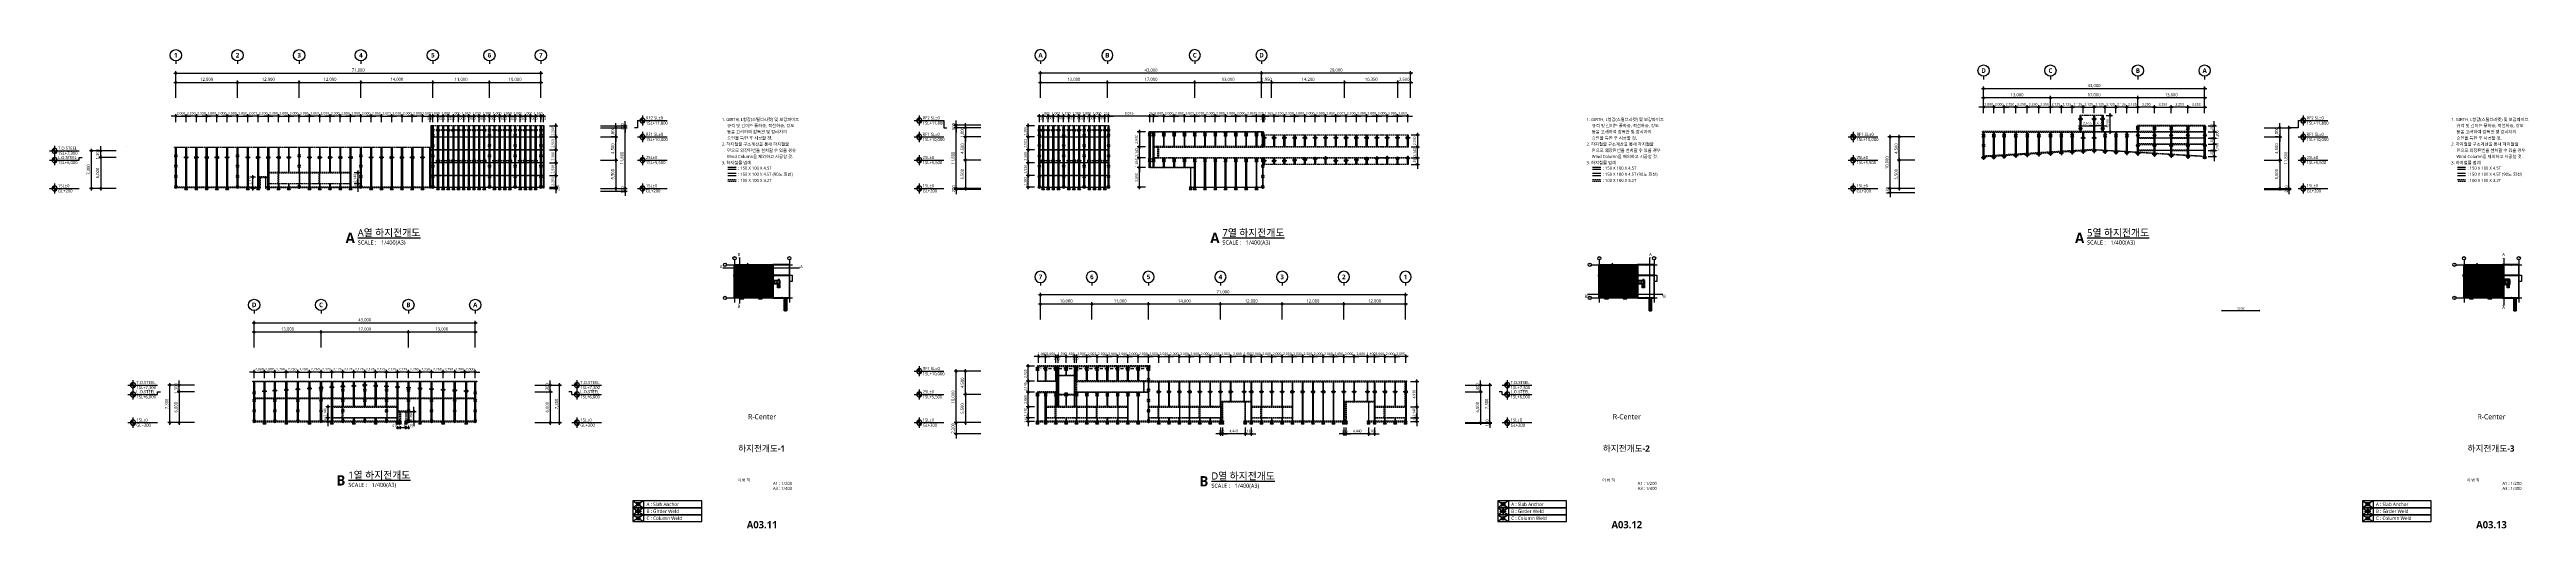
# Model space of a CAD drawing. Header units: millimetres. Extents: x 16690 to 498495, y 5875 to 98995.
import ezdxf
from ezdxf.enums import TextEntityAlignment as Align
from ezdxf.xclip import XClip

# ---------------------------------------------------------------- set-up
doc = ezdxf.new("R2010")
doc.units = ezdxf.units.MM
doc.header["$LTSCALE"] = 200
doc.header["$XCLIPFRAME"] = 0
for name, pattern in [('CEN-GAUN', [32.2, 30, -1, 0.2, -1]), ('CENTER2', [1.125, 0.75, -0.125, 0.125, -0.125]), ('DASHED', [19.05, 12.7, -6.35]), ('HID', [5, 3, -2]), ('HIDD', [1.05, 0.6, -0.45]), ('XR01-B21-EA-1-P$0$HID', [2.3, 1.5, -0.8])]:
    doc.linetypes.add(name, pattern=pattern)
doc.layers.get('DEFPOINTS').update_dxf_attribs({"color": 137})
for name, color, linetype in [('1. mark1', 2, 'Continuous'), ('1. mark2', 30, 'Continuous'), ('1. mark3', 3, 'Continuous'), ('1.conc', 5, 'Continuous'), ('1.ㅁ-100x100x3.2T', 6, 'DASHED'), ('1.ㅁ-150x100x4.5T', 4, 'Continuous'), ('CAGE_LADDER', 8, 'Continuous'), ('CEN', 1, 'CEN-GAUN'), ('DIM', 7, 'Continuous'), ('DIM-INT', 7, 'Continuous'), ('DIM1', 7, 'Continuous'), ('ELE-3', 3, 'Continuous'), ('ELE-4', 4, 'Continuous'), ('ELE-5', 5, 'Continuous'), ('ELE-6', 6, 'Continuous'), ('ELE-7', 7, 'Continuous'), ('ELE-8', 8, 'Continuous'), ('ELE-9', 9, 'Continuous'), ('HAT', 8, 'Continuous'), ('PIA0-DIM', 7, 'Continuous'), ('R.D', 6, 'Continuous'), ('S-STG', 4, 'Continuous'), ('SYM', 6, 'Continuous'), ('SYM-BUB', 3, 'Continuous'), ('SYM-LEVEL', 7, 'Continuous'), ('TEXT', 3, 'Continuous'), ('XR-SHEET$0$TITLE', 7, 'Continuous'), ('XR-SHEET$1$SHT', 5, 'Continuous'), ('XR-SHEET$1$TEXT', 3, 'Continuous')]:
    doc.layers.add(name, color=color, linetype=linetype)
doc.layers.add('2.Outline', color=212, linetype='HID', plot=False)
doc.layers.add('Defpoint', color=144, linetype='Continuous', plot=False)
doc.styles.add('gsts', font='malgun.ttf')
doc.styles.add('ROMANS', font='malgun.ttf')
doc.styles.add('XR-SHEET$0$굴림체(옥산)', font='malgun.ttf')
doc.styles.add('맑은고딕B', font='malgunbd.ttf')
doc.styles.add('스타일1', font='malgun.ttf')
doc.styles.add('휘츠', font='malgun.ttf')
doc.dimstyles.new('CJA', dxfattribs={"dimscale": 200, "dimtxt": 3, "dimasz": 1, "dimexe": 2, "dimexo": 3, "dimgap": 1, "dimtad": 1, "dimdec": 0, "dimzin": 1, "dimdsep": 46, "dimlunit": 6, "dimtxsty": '스타일1', "dimblk": 'GAUN-DOT', "dimcen": -2, "dimdle": 2, "dimclrd": 256, "dimclre": 256, "dimclrt": 3, "dimadec": 0, "dimazin": 0, "dimtfac": 1, "dimtdec": 0, "dimtix": 1, "dimtmove": 2, "dimatfit": 3, "dimldrblk": 'DOTSMALL', "dimfxl": 1, "dimtolj": 1, "dimtzin": 1, "dimarcsym": 0})
doc.dimstyles.new('GAUN-200-I', dxfattribs={"dimscale": 200, "dimtxt": 2.4, "dimasz": 0.7, "dimexe": 1, "dimexo": 1, "dimgap": 0.5, "dimtad": 1, "dimdec": 0, "dimzin": 1, "dimdsep": 46, "dimlunit": 6, "dimtxsty": '스타일1', "dimblk": 'GAUN-DOT', "dimcen": -2, "dimdle": 2, "dimclrd": 256, "dimclre": 256, "dimclrt": 4, "dimadec": 0, "dimazin": 0, "dimtfac": 1, "dimtdec": 0, "dimtix": 1, "dimtmove": 2, "dimatfit": 3, "dimldrblk": 'DOTSMALL', "dimfxl": 1, "dimtolj": 1, "dimtzin": 1, "dimarcsym": 0})
doc.dimstyles.new('STL-MOM-150', dxfattribs={"dimscale": 150, "dimtxt": 3, "dimasz": 1, "dimexe": 1.25, "dimexo": 0.625, "dimgap": 1.5, "dimtad": 1, "dimtxsty": 'ROMANS', "dimblk": 'DOT_MOM', "dimcen": 0, "dimse1": 1, "dimse2": 1, "dimclrt": 2, "dimadec": 0, "dimazin": 0, "dimtfac": 1, "dimtmove": 2, "dimatfit": 3, "dimfxl": 1.25, "dimarcsym": 0})

# ---------------------------------------------------------------- blocks, each defined once
blk = doc.blocks.new('_DotSmall')
at = {"color": 0, "linetype": 'ByBlock', "const_width": 0.5}
blk.add_lwpolyline([(-0.0625, 0, 1), (0.0625, 0, 1)], format="xyb", close=True, dxfattribs=at)
blk = doc.blocks.new('*D12')
at = {"layer": 'DEFPOINTS', "color": 0, "transparency": 16777216}
for p in [(112250, 94395), (41250, 88995), (112250, 88995)]:
    blk.add_point(p, dxfattribs=at)
at = {"layer": 'DIM', "color": 7, "lineweight": -2, "transparency": 16777216}
for p, q in [((40850, 94395), (112650, 94395)), ((41250, 89595), (41250, 94795)), ((112250, 89595), (112250, 94795))]:
    blk.add_line(p, q, dxfattribs=at)
at = {"layer": 'DIM', "color": 7, "lineweight": -2, "transparency": 16777216, "xscale": 900, "yscale": 900, "zscale": 900, "rotation": 180}
blk.add_blockref('_DotSmall', (41250, 94395), dxfattribs=at)
at = {"layer": 'DIM', "color": 7, "lineweight": -2, "transparency": 16777216, "xscale": 900, "yscale": 900, "zscale": 900}
blk.add_blockref('_DotSmall', (112250, 94395), dxfattribs=at)
at = {"layer": 'DIM', "color": 3, "transparency": 16777216, "insert": (76750, 94957), "char_height": 600, "attachment_point": 5, "style": '스타일1'}
blk.add_mtext('\\A1;71,000', dxfattribs=at)
blk = doc.blocks.new('*D13')
at = {"layer": 'DEFPOINTS', "color": 0, "transparency": 16777216}
for p in [(53250, 92595), (41250, 88995), (53250, 88995)]:
    blk.add_point(p, dxfattribs=at)
at = {"layer": 'DIM', "color": 7, "lineweight": -2, "transparency": 16777216}
for p, q in [((40850, 92595), (53650, 92595)), ((41250, 89595), (41250, 92995)), ((53250, 89595), (53250, 92995))]:
    blk.add_line(p, q, dxfattribs=at)
at = {"layer": 'DIM', "color": 7, "lineweight": -2, "transparency": 16777216, "xscale": 900, "yscale": 900, "zscale": 900, "rotation": 180}
blk.add_blockref('_DotSmall', (41250, 92595), dxfattribs=at)
at = {"layer": 'DIM', "color": 7, "lineweight": -2, "transparency": 16777216, "xscale": 900, "yscale": 900, "zscale": 900}
blk.add_blockref('_DotSmall', (53250, 92595), dxfattribs=at)
at = {"layer": 'DIM', "color": 3, "transparency": 16777216, "insert": (47250, 93157), "char_height": 600, "attachment_point": 5, "style": '스타일1'}
blk.add_mtext('\\A1;12,000', dxfattribs=at)
blk = doc.blocks.new('*D14')
at = {"layer": 'DEFPOINTS', "color": 0, "transparency": 16777216}
for p in [(65250, 92595), (53250, 88995), (65250, 88995)]:
    blk.add_point(p, dxfattribs=at)
at = {"layer": 'DIM', "color": 7, "lineweight": -2, "transparency": 16777216}
for p, q in [((52850, 92595), (65650, 92595)), ((53250, 89595), (53250, 92995)), ((65250, 89595), (65250, 92995))]:
    blk.add_line(p, q, dxfattribs=at)
at = {"layer": 'DIM', "color": 7, "lineweight": -2, "transparency": 16777216, "xscale": 900, "yscale": 900, "zscale": 900, "rotation": 180}
blk.add_blockref('_DotSmall', (53250, 92595), dxfattribs=at)
at = {"layer": 'DIM', "color": 7, "lineweight": -2, "transparency": 16777216, "xscale": 900, "yscale": 900, "zscale": 900}
blk.add_blockref('_DotSmall', (65250, 92595), dxfattribs=at)
at = {"layer": 'DIM', "color": 3, "transparency": 16777216, "insert": (59250, 93157), "char_height": 600, "attachment_point": 5, "style": '스타일1'}
blk.add_mtext('\\A1;12,000', dxfattribs=at)
blk = doc.blocks.new('*D15')
at = {"layer": 'DEFPOINTS', "color": 0, "transparency": 16777216}
for p in [(77250, 92595), (65250, 88995), (77250, 88995)]:
    blk.add_point(p, dxfattribs=at)
at = {"layer": 'DIM', "color": 7, "lineweight": -2, "transparency": 16777216}
for p, q in [((64850, 92595), (77650, 92595)), ((65250, 89595), (65250, 92995)), ((77250, 89595), (77250, 92995))]:
    blk.add_line(p, q, dxfattribs=at)
at = {"layer": 'DIM', "color": 7, "lineweight": -2, "transparency": 16777216, "xscale": 900, "yscale": 900, "zscale": 900, "rotation": 180}
blk.add_blockref('_DotSmall', (65250, 92595), dxfattribs=at)
at = {"layer": 'DIM', "color": 7, "lineweight": -2, "transparency": 16777216, "xscale": 900, "yscale": 900, "zscale": 900}
blk.add_blockref('_DotSmall', (77250, 92595), dxfattribs=at)
at = {"layer": 'DIM', "color": 3, "transparency": 16777216, "insert": (71250, 93157), "char_height": 600, "attachment_point": 5, "style": '스타일1'}
blk.add_mtext('\\A1;12,000', dxfattribs=at)
blk = doc.blocks.new('*D16')
at = {"layer": 'DEFPOINTS', "color": 0, "transparency": 16777216}
for p in [(102250, 92595), (91250, 88995), (102250, 88995)]:
    blk.add_point(p, dxfattribs=at)
at = {"layer": 'DIM', "color": 7, "lineweight": -2, "transparency": 16777216}
for p, q in [((90850, 92595), (102650, 92595)), ((91250, 89595), (91250, 92995)), ((102250, 89595), (102250, 92995))]:
    blk.add_line(p, q, dxfattribs=at)
at = {"layer": 'DIM', "color": 7, "lineweight": -2, "transparency": 16777216, "xscale": 900, "yscale": 900, "zscale": 900, "rotation": 180}
blk.add_blockref('_DotSmall', (91250, 92595), dxfattribs=at)
at = {"layer": 'DIM', "color": 7, "lineweight": -2, "transparency": 16777216, "xscale": 900, "yscale": 900, "zscale": 900}
blk.add_blockref('_DotSmall', (102250, 92595), dxfattribs=at)
at = {"layer": 'DIM', "color": 3, "transparency": 16777216, "insert": (96750, 93157), "char_height": 600, "attachment_point": 5, "style": '스타일1'}
blk.add_mtext('\\A1;11,000', dxfattribs=at)
blk = doc.blocks.new('*D17')
at = {"layer": 'DEFPOINTS', "color": 0, "transparency": 16777216}
for p in [(112250, 92595), (102250, 88995), (112250, 88995)]:
    blk.add_point(p, dxfattribs=at)
at = {"layer": 'DIM', "color": 7, "lineweight": -2, "transparency": 16777216}
for p, q in [((101850, 92595), (112650, 92595)), ((102250, 89595), (102250, 92995)), ((112250, 89595), (112250, 92995))]:
    blk.add_line(p, q, dxfattribs=at)
at = {"layer": 'DIM', "color": 7, "lineweight": -2, "transparency": 16777216, "xscale": 900, "yscale": 900, "zscale": 900, "rotation": 180}
blk.add_blockref('_DotSmall', (102250, 92595), dxfattribs=at)
at = {"layer": 'DIM', "color": 7, "lineweight": -2, "transparency": 16777216, "xscale": 900, "yscale": 900, "zscale": 900}
blk.add_blockref('_DotSmall', (112250, 92595), dxfattribs=at)
at = {"layer": 'DIM', "color": 3, "transparency": 16777216, "insert": (107250, 93157), "char_height": 600, "attachment_point": 5, "style": '스타일1'}
blk.add_mtext('\\A1;10,000', dxfattribs=at)
blk = doc.blocks.new('*D18')
at = {"layer": 'DEFPOINTS', "color": 0, "transparency": 16777216}
for p in [(91250, 92595), (77250, 88995), (91250, 88995)]:
    blk.add_point(p, dxfattribs=at)
at = {"layer": 'DIM', "color": 7, "lineweight": -2, "transparency": 16777216}
for p, q in [((76850, 92595), (91650, 92595)), ((77250, 89595), (77250, 92995)), ((91250, 89595), (91250, 92995))]:
    blk.add_line(p, q, dxfattribs=at)
at = {"layer": 'DIM', "color": 7, "lineweight": -2, "transparency": 16777216, "xscale": 900, "yscale": 900, "zscale": 900, "rotation": 180}
blk.add_blockref('_DotSmall', (77250, 92595), dxfattribs=at)
at = {"layer": 'DIM', "color": 7, "lineweight": -2, "transparency": 16777216, "xscale": 900, "yscale": 900, "zscale": 900}
blk.add_blockref('_DotSmall', (91250, 92595), dxfattribs=at)
at = {"layer": 'DIM', "color": 3, "transparency": 16777216, "insert": (84250, 93157), "char_height": 600, "attachment_point": 5, "style": '스타일1'}
blk.add_mtext('\\A1;14,000', dxfattribs=at)
blk = doc.blocks.new('NEW_BUB')
at = {"layer": 'SYM-BUB', "color": 6}
blk.add_line((0, 3), (0, 0), dxfattribs=at)
blk.add_circle((0, 8.5), 5.5, dxfattribs=at)
at = {"layer": 'SYM-BUB', "color": 3, "style": '맑은고딕B'}
blk.add_attdef('X', text='', height=4.5, dxfattribs=at).set_placement((0, 8.5), align=Align.MIDDLE)
blk = doc.blocks.new('*D19')
at = {"layer": 'DEFPOINTS', "color": 0, "transparency": 16777216}
for p in [(99500, 45844), (56500, 40444), (99500, 40444)]:
    blk.add_point(p, dxfattribs=at)
at = {"layer": 'DIM', "color": 7, "lineweight": -2, "transparency": 16777216}
for p, q in [((56100, 45844), (99900, 45844)), ((56500, 41044), (56500, 46244)), ((99500, 41044), (99500, 46244))]:
    blk.add_line(p, q, dxfattribs=at)
at = {"layer": 'DIM', "color": 7, "lineweight": -2, "transparency": 16777216, "xscale": 900, "yscale": 900, "zscale": 900, "rotation": 180}
blk.add_blockref('_DotSmall', (56500, 45844), dxfattribs=at)
at = {"layer": 'DIM', "color": 7, "lineweight": -2, "transparency": 16777216, "xscale": 900, "yscale": 900, "zscale": 900}
blk.add_blockref('_DotSmall', (99500, 45844), dxfattribs=at)
at = {"layer": 'DIM', "color": 3, "transparency": 16777216, "insert": (78000, 46404), "char_height": 600, "attachment_point": 5, "style": '스타일1'}
blk.add_mtext('\\A1;43,000', dxfattribs=at)
blk = doc.blocks.new('*D20')
at = {"layer": 'DEFPOINTS', "color": 0, "transparency": 16777216}
for p in [(86500, 44044), (86500, 40444), (99500, 40444)]:
    blk.add_point(p, dxfattribs=at)
at = {"layer": 'DIM', "color": 7, "lineweight": -2, "transparency": 16777216}
for p, q in [((99900, 44044), (86100, 44044)), ((86500, 41044), (86500, 44444)), ((99500, 41044), (99500, 44444))]:
    blk.add_line(p, q, dxfattribs=at)
at = {"layer": 'DIM', "color": 7, "lineweight": -2, "transparency": 16777216, "xscale": 900, "yscale": 900, "zscale": 900, "rotation": 180}
blk.add_blockref('_DotSmall', (86500, 44044), dxfattribs=at)
at = {"layer": 'DIM', "color": 7, "lineweight": -2, "transparency": 16777216, "xscale": 900, "yscale": 900, "zscale": 900}
blk.add_blockref('_DotSmall', (99500, 44044), dxfattribs=at)
at = {"layer": 'DIM', "color": 3, "transparency": 16777216, "insert": (93000, 44606), "char_height": 600, "attachment_point": 5, "style": '스타일1'}
blk.add_mtext('\\A1;13,000', dxfattribs=at)
blk = doc.blocks.new('*D21')
at = {"layer": 'DEFPOINTS', "color": 0, "transparency": 16777216}
for p in [(69500, 44044), (69500, 40444), (86500, 40444)]:
    blk.add_point(p, dxfattribs=at)
at = {"layer": 'DIM', "color": 7, "lineweight": -2, "transparency": 16777216}
for p, q in [((86900, 44044), (69100, 44044)), ((69500, 41044), (69500, 44444)), ((86500, 41044), (86500, 44444))]:
    blk.add_line(p, q, dxfattribs=at)
at = {"layer": 'DIM', "color": 7, "lineweight": -2, "transparency": 16777216, "xscale": 900, "yscale": 900, "zscale": 900, "rotation": 180}
blk.add_blockref('_DotSmall', (69500, 44044), dxfattribs=at)
at = {"layer": 'DIM', "color": 7, "lineweight": -2, "transparency": 16777216, "xscale": 900, "yscale": 900, "zscale": 900}
blk.add_blockref('_DotSmall', (86500, 44044), dxfattribs=at)
at = {"layer": 'DIM', "color": 3, "transparency": 16777216, "insert": (78000, 44606), "char_height": 600, "attachment_point": 5, "style": '스타일1'}
blk.add_mtext('\\A1;17,000', dxfattribs=at)
blk = doc.blocks.new('*D22')
at = {"layer": 'DEFPOINTS', "color": 0, "transparency": 16777216}
for p in [(56500, 44044), (56500, 40444), (69500, 40444)]:
    blk.add_point(p, dxfattribs=at)
at = {"layer": 'DIM', "color": 7, "lineweight": -2, "transparency": 16777216}
for p, q in [((69900, 44044), (56100, 44044)), ((56500, 41044), (56500, 44444)), ((69500, 41044), (69500, 44444))]:
    blk.add_line(p, q, dxfattribs=at)
at = {"layer": 'DIM', "color": 7, "lineweight": -2, "transparency": 16777216, "xscale": 900, "yscale": 900, "zscale": 900, "rotation": 180}
blk.add_blockref('_DotSmall', (56500, 44044), dxfattribs=at)
at = {"layer": 'DIM', "color": 7, "lineweight": -2, "transparency": 16777216, "xscale": 900, "yscale": 900, "zscale": 900}
blk.add_blockref('_DotSmall', (69500, 44044), dxfattribs=at)
at = {"layer": 'DIM', "color": 3, "transparency": 16777216, "insert": (63000, 44606), "char_height": 600, "attachment_point": 5, "style": '스타일1'}
blk.add_mtext('\\A1;13,000', dxfattribs=at)
blk = doc.blocks.new('*D23')
at = {"layer": 'DEFPOINTS', "color": 0, "transparency": 16777216}
for p in [(209450, 94395), (209450, 88995), (252450, 88995)]:
    blk.add_point(p, dxfattribs=at)
at = {"layer": 'DIM', "color": 7, "lineweight": -2, "transparency": 16777216}
for p, q in [((252850, 94395), (209050, 94395)), ((209450, 89595), (209450, 94795)), ((252450, 89595), (252450, 94795))]:
    blk.add_line(p, q, dxfattribs=at)
at = {"layer": 'DIM', "color": 7, "lineweight": -2, "transparency": 16777216, "xscale": 900, "yscale": 900, "zscale": 900, "rotation": 180}
blk.add_blockref('_DotSmall', (209450, 94395), dxfattribs=at)
at = {"layer": 'DIM', "color": 7, "lineweight": -2, "transparency": 16777216, "xscale": 900, "yscale": 900, "zscale": 900}
blk.add_blockref('_DotSmall', (252450, 94395), dxfattribs=at)
at = {"layer": 'DIM', "color": 3, "transparency": 16777216, "insert": (230950, 94955), "char_height": 600, "attachment_point": 5, "style": '스타일1'}
blk.add_mtext('\\A1;43,000', dxfattribs=at)
blk = doc.blocks.new('*D24')
at = {"layer": 'DEFPOINTS', "color": 0, "transparency": 16777216}
for p in [(222450, 92595), (209450, 88995), (222450, 88995)]:
    blk.add_point(p, dxfattribs=at)
at = {"layer": 'DIM', "color": 7, "lineweight": -2, "transparency": 16777216}
for p, q in [((209050, 92595), (222850, 92595)), ((209450, 89595), (209450, 92995)), ((222450, 89595), (222450, 92995))]:
    blk.add_line(p, q, dxfattribs=at)
at = {"layer": 'DIM', "color": 7, "lineweight": -2, "transparency": 16777216, "xscale": 900, "yscale": 900, "zscale": 900, "rotation": 180}
blk.add_blockref('_DotSmall', (209450, 92595), dxfattribs=at)
at = {"layer": 'DIM', "color": 7, "lineweight": -2, "transparency": 16777216, "xscale": 900, "yscale": 900, "zscale": 900}
blk.add_blockref('_DotSmall', (222450, 92595), dxfattribs=at)
at = {"layer": 'DIM', "color": 3, "transparency": 16777216, "insert": (215950, 93157), "char_height": 600, "attachment_point": 5, "style": '스타일1'}
blk.add_mtext('\\A1;13,000', dxfattribs=at)
blk = doc.blocks.new('*D25')
at = {"layer": 'DEFPOINTS', "color": 0, "transparency": 16777216}
for p in [(239450, 92595), (222450, 88995), (239450, 88995)]:
    blk.add_point(p, dxfattribs=at)
at = {"layer": 'DIM', "color": 7, "lineweight": -2, "transparency": 16777216}
for p, q in [((222050, 92595), (239850, 92595)), ((222450, 89595), (222450, 92995)), ((239450, 89595), (239450, 92995))]:
    blk.add_line(p, q, dxfattribs=at)
at = {"layer": 'DIM', "color": 7, "lineweight": -2, "transparency": 16777216, "xscale": 900, "yscale": 900, "zscale": 900, "rotation": 180}
blk.add_blockref('_DotSmall', (222450, 92595), dxfattribs=at)
at = {"layer": 'DIM', "color": 7, "lineweight": -2, "transparency": 16777216, "xscale": 900, "yscale": 900, "zscale": 900}
blk.add_blockref('_DotSmall', (239450, 92595), dxfattribs=at)
at = {"layer": 'DIM', "color": 3, "transparency": 16777216, "insert": (230950, 93157), "char_height": 600, "attachment_point": 5, "style": '스타일1'}
blk.add_mtext('\\A1;17,000', dxfattribs=at)
blk = doc.blocks.new('*D26')
at = {"layer": 'DEFPOINTS', "color": 0, "transparency": 16777216}
for p in [(252450, 92595), (239450, 88995), (252450, 88995)]:
    blk.add_point(p, dxfattribs=at)
at = {"layer": 'DIM', "color": 7, "lineweight": -2, "transparency": 16777216}
for p, q in [((239050, 92595), (252850, 92595)), ((239450, 89595), (239450, 92995)), ((252450, 89595), (252450, 92995))]:
    blk.add_line(p, q, dxfattribs=at)
at = {"layer": 'DIM', "color": 7, "lineweight": -2, "transparency": 16777216, "xscale": 900, "yscale": 900, "zscale": 900, "rotation": 180}
blk.add_blockref('_DotSmall', (239450, 92595), dxfattribs=at)
at = {"layer": 'DIM', "color": 7, "lineweight": -2, "transparency": 16777216, "xscale": 900, "yscale": 900, "zscale": 900}
blk.add_blockref('_DotSmall', (252450, 92595), dxfattribs=at)
at = {"layer": 'DIM', "color": 3, "transparency": 16777216, "insert": (245950, 93157), "char_height": 600, "attachment_point": 5, "style": '스타일1'}
blk.add_mtext('\\A1;13,000', dxfattribs=at)
blk = doc.blocks.new('*D27')
at = {"layer": 'DEFPOINTS', "color": 0, "transparency": 16777216}
for p in [(193050, 83795), (198450, 83795), (198450, 71995)]:
    blk.add_point(p, dxfattribs=at)
at = {"layer": 'DIM', "color": 7, "lineweight": -2, "transparency": 16777216}
for p, q in [((197850, 83795), (192650, 83795)), ((193050, 71595), (193050, 84195)), ((197850, 71995), (192650, 71995))]:
    blk.add_line(p, q, dxfattribs=at)
at = {"layer": 'DIM', "color": 7, "lineweight": -2, "transparency": 16777216, "xscale": 900, "yscale": 900, "zscale": 900}
for p, rotation in [((193050, 83795), 90), ((193050, 71995), 270)]:
    blk.add_blockref('_DotSmall', p, dxfattribs=dict(at, rotation=rotation))
at = {"layer": 'DIM', "color": 3, "transparency": 16777216, "insert": (192488, 77895), "char_height": 600, "attachment_point": 5, "rotation": 90, "style": '스타일1'}
blk.add_mtext('\\A1;11,800', dxfattribs=at)
blk = doc.blocks.new('*D28')
at = {"layer": 'DEFPOINTS', "color": 0, "transparency": 16777216}
for p in [(198450, 77495), (194850, 71995), (198450, 71995)]:
    blk.add_point(p, dxfattribs=at)
at = {"layer": 'DIM', "color": 7, "lineweight": -2, "transparency": 16777216}
for p, q in [((197850, 77495), (194450, 77495)), ((194850, 77895), (194850, 71595)), ((197850, 71995), (194450, 71995))]:
    blk.add_line(p, q, dxfattribs=at)
at = {"layer": 'DIM', "color": 7, "lineweight": -2, "transparency": 16777216, "xscale": 900, "yscale": 900, "zscale": 900}
for p, rotation in [((194850, 77495), 90), ((194850, 71995), 270)]:
    blk.add_blockref('_DotSmall', p, dxfattribs=dict(at, rotation=rotation))
at = {"layer": 'DIM', "color": 3, "transparency": 16777216, "insert": (194290, 74745), "char_height": 600, "attachment_point": 5, "rotation": 90, "style": '스타일1'}
blk.add_mtext('\\A1;5,500', dxfattribs=at)
blk = doc.blocks.new('*D29')
at = {"layer": 'DEFPOINTS', "color": 0, "transparency": 16777216}
for p in [(194850, 81995), (198450, 81995), (198450, 77495)]:
    blk.add_point(p, dxfattribs=at)
at = {"layer": 'DIM', "color": 7, "lineweight": -2, "transparency": 16777216}
for p, q in [((197850, 81995), (194450, 81995)), ((194850, 77095), (194850, 82395)), ((197850, 77495), (194450, 77495))]:
    blk.add_line(p, q, dxfattribs=at)
at = {"layer": 'DIM', "color": 7, "lineweight": -2, "transparency": 16777216, "xscale": 900, "yscale": 900, "zscale": 900}
for p, rotation in [((194850, 81995), 90), ((194850, 77495), 270)]:
    blk.add_blockref('_DotSmall', p, dxfattribs=dict(at, rotation=rotation))
at = {"layer": 'DIM', "color": 3, "transparency": 16777216, "insert": (194290, 79745), "char_height": 600, "attachment_point": 5, "rotation": 90, "style": '스타일1'}
blk.add_mtext('\\A1;4,500', dxfattribs=at)
blk = doc.blocks.new('*D30')
at = {"layer": 'DEFPOINTS', "color": 0, "transparency": 16777216}
for p in [(193050, 71995), (198450, 71995), (198450, 71795)]:
    blk.add_point(p, dxfattribs=at)
at = {"layer": 'DIM', "color": 7, "lineweight": -2, "transparency": 16777216}
for p, q in [((193050, 71995), (193050, 72895)), ((197850, 71995), (192650, 71995)), ((197850, 71795), (192650, 71795)), ((193050, 71795), (193050, 71995)), ((193050, 71795), (193050, 70895))]:
    blk.add_line(p, q, dxfattribs=at)
at = {"layer": 'DIM', "color": 7, "lineweight": -2, "transparency": 16777216, "xscale": 900, "yscale": 900, "zscale": 900}
for p, rotation in [((193050, 71995), 270), ((193050, 71795), 90)]:
    blk.add_blockref('_DotSmall', p, dxfattribs=dict(at, rotation=rotation))
at = {"layer": 'DIM', "color": 3, "transparency": 16777216, "insert": (192540, 71895), "char_height": 600, "attachment_point": 5, "rotation": 90, "style": '스타일1'}
blk.add_mtext('\\A1;200', dxfattribs=at)
blk = doc.blocks.new('LEVEL1')
at = {"layer": 'SYM-LEVEL'}
h = blk.add_hatch(color=6, dxfattribs=at)
edge = h.paths.add_edge_path()
edge.add_ellipse((4.9, 0), major_axis=(1.77, 1.77), ratio=1, start_angle=405, end_angle=495)
edge.add_line((2.4, 0), (4.9, 0))
edge.add_line((4.9, 0), (4.9, 2.5))
edge = h.paths.add_edge_path()
edge.add_ellipse((4.9, 0), major_axis=(1.77, 1.77), ratio=1, start_angle=225, end_angle=315)
edge.add_line((7.4, 0), (4.9, 0))
edge.add_line((4.9, 0), (4.9, -2.5))
at = {"layer": 'SYM-LEVEL', "color": 6}
for p, q in [((0, 0), (9.7, 0)), ((4.9, 4.9), (4.9, -4.9)), ((9.1, 0), (28.8, 0))]:
    blk.add_line(p, q, dxfattribs=at)
blk.add_ellipse((4.9, 0), major_axis=(1.77, 1.77), ratio=1, start_param=5.497787, end_param=11.780972, dxfattribs=at)
at = {"layer": 'SYM-LEVEL', "color": 3, "style": '스타일1'}
for tag, p in [('1층-바닥마감', (8.2, 1.1)), ('EL-+100', (8.2, -3.9))]:
    blk.add_attdef(tag, p, '', height=3, dxfattribs=at)
blk = doc.blocks.new('*D31')
at = {"layer": 'DEFPOINTS', "color": 0, "transparency": 16777216}
for p in [(194850, 81995), (198450, 83795), (198450, 81995)]:
    blk.add_point(p, dxfattribs=at)
at = {"layer": 'DIM', "color": 7, "lineweight": -2, "transparency": 16777216}
for p, q in [((197850, 83795), (194450, 83795)), ((197850, 81995), (194450, 81995)), ((194850, 83795), (194850, 84695)), ((194850, 83795), (194850, 81995)), ((194850, 81995), (194850, 81095))]:
    blk.add_line(p, q, dxfattribs=at)
at = {"layer": 'DIM', "color": 7, "lineweight": -2, "transparency": 16777216, "xscale": 900, "yscale": 900, "zscale": 900}
for p, rotation in [((194850, 83795), 270), ((194850, 81995), 90)]:
    blk.add_blockref('_DotSmall', p, dxfattribs=dict(at, rotation=rotation))
at = {"layer": 'DIM', "color": 3, "transparency": 16777216, "insert": (194288, 82895), "char_height": 600, "attachment_point": 5, "rotation": 90, "style": '스타일1'}
blk.add_mtext('\\A1;1,800', dxfattribs=at)
blk = doc.blocks.new('*D32')
at = {"layer": 'DEFPOINTS', "color": 0, "transparency": 16777216}
for p in [(252450, 94395), (252450, 88995), (281450, 88995)]:
    blk.add_point(p, dxfattribs=at)
at = {"layer": 'DIM', "color": 7, "lineweight": -2, "transparency": 16777216}
for p, q in [((281850, 94395), (252050, 94395)), ((252450, 89595), (252450, 94795)), ((281450, 89595), (281450, 94795))]:
    blk.add_line(p, q, dxfattribs=at)
at = {"layer": 'DIM', "color": 7, "lineweight": -2, "transparency": 16777216, "xscale": 900, "yscale": 900, "zscale": 900, "rotation": 180}
blk.add_blockref('_DotSmall', (252450, 94395), dxfattribs=at)
at = {"layer": 'DIM', "color": 7, "lineweight": -2, "transparency": 16777216, "xscale": 900, "yscale": 900, "zscale": 900}
blk.add_blockref('_DotSmall', (281450, 94395), dxfattribs=at)
at = {"layer": 'DIM', "color": 3, "transparency": 16777216, "insert": (266950, 94955), "char_height": 600, "attachment_point": 5, "style": '스타일1'}
blk.add_mtext('\\A1;29,000', dxfattribs=at)
blk = doc.blocks.new('*D33')
at = {"layer": 'DEFPOINTS', "color": 0, "transparency": 16777216}
for p in [(254400, 92595), (252450, 88995), (254400, 88995)]:
    blk.add_point(p, dxfattribs=at)
at = {"layer": 'DIM', "color": 7, "lineweight": -2, "transparency": 16777216}
for p, q in [((252450, 92595), (251550, 92595)), ((252450, 89595), (252450, 92995)), ((252450, 92595), (254400, 92595)), ((254400, 89595), (254400, 92995)), ((254400, 92595), (255300, 92595))]:
    blk.add_line(p, q, dxfattribs=at)
at = {"layer": 'DIM', "color": 7, "lineweight": -2, "transparency": 16777216, "xscale": 900, "yscale": 900, "zscale": 900}
blk.add_blockref('_DotSmall', (252450, 92595), dxfattribs=at)
at = {"layer": 'DIM', "color": 7, "lineweight": -2, "transparency": 16777216, "xscale": 900, "yscale": 900, "zscale": 900, "rotation": 180}
blk.add_blockref('_DotSmall', (254400, 92595), dxfattribs=at)
at = {"layer": 'DIM', "color": 3, "transparency": 16777216, "insert": (253425, 93157), "char_height": 600, "attachment_point": 5, "style": '스타일1'}
blk.add_mtext('\\A1;1,950', dxfattribs=at)
blk = doc.blocks.new('*D34')
at = {"layer": 'DEFPOINTS', "color": 0, "transparency": 16777216}
for p in [(268600, 92595), (254400, 88995), (268600, 88995)]:
    blk.add_point(p, dxfattribs=at)
at = {"layer": 'DIM', "color": 7, "lineweight": -2, "transparency": 16777216}
for p, q in [((254000, 92595), (269000, 92595)), ((254400, 89595), (254400, 92995)), ((268600, 89595), (268600, 92995))]:
    blk.add_line(p, q, dxfattribs=at)
at = {"layer": 'DIM', "color": 7, "lineweight": -2, "transparency": 16777216, "xscale": 900, "yscale": 900, "zscale": 900, "rotation": 180}
blk.add_blockref('_DotSmall', (254400, 92595), dxfattribs=at)
at = {"layer": 'DIM', "color": 7, "lineweight": -2, "transparency": 16777216, "xscale": 900, "yscale": 900, "zscale": 900}
blk.add_blockref('_DotSmall', (268600, 92595), dxfattribs=at)
at = {"layer": 'DIM', "color": 3, "transparency": 16777216, "insert": (261500, 93157), "char_height": 600, "attachment_point": 5, "style": '스타일1'}
blk.add_mtext('\\A1;14,200', dxfattribs=at)
blk = doc.blocks.new('*D35')
at = {"layer": 'DEFPOINTS', "color": 0, "transparency": 16777216}
for p in [(278950, 92595), (268600, 88995), (278950, 88995)]:
    blk.add_point(p, dxfattribs=at)
at = {"layer": 'DIM', "color": 7, "lineweight": -2, "transparency": 16777216}
for p, q in [((268200, 92595), (279350, 92595)), ((268600, 89595), (268600, 92995)), ((278950, 89595), (278950, 92995))]:
    blk.add_line(p, q, dxfattribs=at)
at = {"layer": 'DIM', "color": 7, "lineweight": -2, "transparency": 16777216, "xscale": 900, "yscale": 900, "zscale": 900, "rotation": 180}
blk.add_blockref('_DotSmall', (268600, 92595), dxfattribs=at)
at = {"layer": 'DIM', "color": 7, "lineweight": -2, "transparency": 16777216, "xscale": 900, "yscale": 900, "zscale": 900}
blk.add_blockref('_DotSmall', (278950, 92595), dxfattribs=at)
at = {"layer": 'DIM', "color": 3, "transparency": 16777216, "insert": (273775, 93157), "char_height": 600, "attachment_point": 5, "style": '스타일1'}
blk.add_mtext('\\A1;10,350', dxfattribs=at)
blk = doc.blocks.new('*D36')
at = {"layer": 'DEFPOINTS', "color": 0, "transparency": 16777216}
for p in [(281450, 92595), (278950, 88995), (281450, 88995)]:
    blk.add_point(p, dxfattribs=at)
at = {"layer": 'DIM', "color": 7, "lineweight": -2, "transparency": 16777216}
for p, q in [((278550, 92595), (281850, 92595)), ((278950, 89595), (278950, 92995)), ((281450, 89595), (281450, 92995))]:
    blk.add_line(p, q, dxfattribs=at)
at = {"layer": 'DIM', "color": 7, "lineweight": -2, "transparency": 16777216, "xscale": 900, "yscale": 900, "zscale": 900, "rotation": 180}
blk.add_blockref('_DotSmall', (278950, 92595), dxfattribs=at)
at = {"layer": 'DIM', "color": 7, "lineweight": -2, "transparency": 16777216, "xscale": 900, "yscale": 900, "zscale": 900}
blk.add_blockref('_DotSmall', (281450, 92595), dxfattribs=at)
at = {"layer": 'DIM', "color": 3, "transparency": 16777216, "insert": (280200, 93155), "char_height": 600, "attachment_point": 5, "style": '스타일1'}
blk.add_mtext('\\A1;2,500', dxfattribs=at)
blk = doc.blocks.new('*D37')
at = {"layer": 'DEFPOINTS', "color": 0, "transparency": 16777216}
for p in [(209450, 51290), (209450, 45890), (280450, 45890)]:
    blk.add_point(p, dxfattribs=at)
at = {"layer": 'DIM', "color": 7, "lineweight": -2, "transparency": 16777216}
for p, q in [((280850, 51290), (209050, 51290)), ((209450, 46490), (209450, 51690)), ((280450, 46490), (280450, 51690))]:
    blk.add_line(p, q, dxfattribs=at)
at = {"layer": 'DIM', "color": 7, "lineweight": -2, "transparency": 16777216, "xscale": 900, "yscale": 900, "zscale": 900, "rotation": 180}
blk.add_blockref('_DotSmall', (209450, 51290), dxfattribs=at)
at = {"layer": 'DIM', "color": 7, "lineweight": -2, "transparency": 16777216, "xscale": 900, "yscale": 900, "zscale": 900}
blk.add_blockref('_DotSmall', (280450, 51290), dxfattribs=at)
at = {"layer": 'DIM', "color": 3, "transparency": 16777216, "insert": (244950, 51852), "char_height": 600, "attachment_point": 5, "style": '스타일1'}
blk.add_mtext('\\A1;71,000', dxfattribs=at)
blk = doc.blocks.new('*D38')
at = {"layer": 'DEFPOINTS', "color": 0, "transparency": 16777216}
for p in [(268450, 49490), (268450, 45890), (280450, 45890)]:
    blk.add_point(p, dxfattribs=at)
at = {"layer": 'DIM', "color": 7, "lineweight": -2, "transparency": 16777216}
for p, q in [((280850, 49490), (268050, 49490)), ((268450, 46490), (268450, 49890)), ((280450, 46490), (280450, 49890))]:
    blk.add_line(p, q, dxfattribs=at)
at = {"layer": 'DIM', "color": 7, "lineweight": -2, "transparency": 16777216, "xscale": 900, "yscale": 900, "zscale": 900, "rotation": 180}
blk.add_blockref('_DotSmall', (268450, 49490), dxfattribs=at)
at = {"layer": 'DIM', "color": 7, "lineweight": -2, "transparency": 16777216, "xscale": 900, "yscale": 900, "zscale": 900}
blk.add_blockref('_DotSmall', (280450, 49490), dxfattribs=at)
at = {"layer": 'DIM', "color": 3, "transparency": 16777216, "insert": (274450, 50052), "char_height": 600, "attachment_point": 5, "style": '스타일1'}
blk.add_mtext('\\A1;12,000', dxfattribs=at)
blk = doc.blocks.new('*D39')
at = {"layer": 'DEFPOINTS', "color": 0, "transparency": 16777216}
for p in [(256450, 49490), (256450, 45890), (268450, 45890)]:
    blk.add_point(p, dxfattribs=at)
at = {"layer": 'DIM', "color": 7, "lineweight": -2, "transparency": 16777216}
for p, q in [((268850, 49490), (256050, 49490)), ((256450, 46490), (256450, 49890)), ((268450, 46490), (268450, 49890))]:
    blk.add_line(p, q, dxfattribs=at)
at = {"layer": 'DIM', "color": 7, "lineweight": -2, "transparency": 16777216, "xscale": 900, "yscale": 900, "zscale": 900, "rotation": 180}
blk.add_blockref('_DotSmall', (256450, 49490), dxfattribs=at)
at = {"layer": 'DIM', "color": 7, "lineweight": -2, "transparency": 16777216, "xscale": 900, "yscale": 900, "zscale": 900}
blk.add_blockref('_DotSmall', (268450, 49490), dxfattribs=at)
at = {"layer": 'DIM', "color": 3, "transparency": 16777216, "insert": (262450, 50052), "char_height": 600, "attachment_point": 5, "style": '스타일1'}
blk.add_mtext('\\A1;12,000', dxfattribs=at)
blk = doc.blocks.new('*D40')
at = {"layer": 'DEFPOINTS', "color": 0, "transparency": 16777216}
for p in [(244450, 49490), (244450, 45890), (256450, 45890)]:
    blk.add_point(p, dxfattribs=at)
at = {"layer": 'DIM', "color": 7, "lineweight": -2, "transparency": 16777216}
for p, q in [((256850, 49490), (244050, 49490)), ((244450, 46490), (244450, 49890)), ((256450, 46490), (256450, 49890))]:
    blk.add_line(p, q, dxfattribs=at)
at = {"layer": 'DIM', "color": 7, "lineweight": -2, "transparency": 16777216, "xscale": 900, "yscale": 900, "zscale": 900, "rotation": 180}
blk.add_blockref('_DotSmall', (244450, 49490), dxfattribs=at)
at = {"layer": 'DIM', "color": 7, "lineweight": -2, "transparency": 16777216, "xscale": 900, "yscale": 900, "zscale": 900}
blk.add_blockref('_DotSmall', (256450, 49490), dxfattribs=at)
at = {"layer": 'DIM', "color": 3, "transparency": 16777216, "insert": (250450, 50052), "char_height": 600, "attachment_point": 5, "style": '스타일1'}
blk.add_mtext('\\A1;12,000', dxfattribs=at)
blk = doc.blocks.new('*D41')
at = {"layer": 'DEFPOINTS', "color": 0, "transparency": 16777216}
for p in [(219450, 49490), (219450, 45890), (230450, 45890)]:
    blk.add_point(p, dxfattribs=at)
at = {"layer": 'DIM', "color": 7, "lineweight": -2, "transparency": 16777216}
for p, q in [((230850, 49490), (219050, 49490)), ((219450, 46490), (219450, 49890)), ((230450, 46490), (230450, 49890))]:
    blk.add_line(p, q, dxfattribs=at)
at = {"layer": 'DIM', "color": 7, "lineweight": -2, "transparency": 16777216, "xscale": 900, "yscale": 900, "zscale": 900, "rotation": 180}
blk.add_blockref('_DotSmall', (219450, 49490), dxfattribs=at)
at = {"layer": 'DIM', "color": 7, "lineweight": -2, "transparency": 16777216, "xscale": 900, "yscale": 900, "zscale": 900}
blk.add_blockref('_DotSmall', (230450, 49490), dxfattribs=at)
at = {"layer": 'DIM', "color": 3, "transparency": 16777216, "insert": (224950, 50052), "char_height": 600, "attachment_point": 5, "style": '스타일1'}
blk.add_mtext('\\A1;11,000', dxfattribs=at)
blk = doc.blocks.new('*D42')
at = {"layer": 'DEFPOINTS', "color": 0, "transparency": 16777216}
for p in [(209450, 49490), (209450, 45890), (219450, 45890)]:
    blk.add_point(p, dxfattribs=at)
at = {"layer": 'DIM', "color": 7, "lineweight": -2, "transparency": 16777216}
for p, q in [((219850, 49490), (209050, 49490)), ((209450, 46490), (209450, 49890)), ((219450, 46490), (219450, 49890))]:
    blk.add_line(p, q, dxfattribs=at)
at = {"layer": 'DIM', "color": 7, "lineweight": -2, "transparency": 16777216, "xscale": 900, "yscale": 900, "zscale": 900, "rotation": 180}
blk.add_blockref('_DotSmall', (209450, 49490), dxfattribs=at)
at = {"layer": 'DIM', "color": 7, "lineweight": -2, "transparency": 16777216, "xscale": 900, "yscale": 900, "zscale": 900}
blk.add_blockref('_DotSmall', (219450, 49490), dxfattribs=at)
at = {"layer": 'DIM', "color": 3, "transparency": 16777216, "insert": (214450, 50052), "char_height": 600, "attachment_point": 5, "style": '스타일1'}
blk.add_mtext('\\A1;10,000', dxfattribs=at)
blk = doc.blocks.new('*D43')
at = {"layer": 'DEFPOINTS', "color": 0, "transparency": 16777216}
for p in [(230450, 49490), (230450, 45890), (244450, 45890)]:
    blk.add_point(p, dxfattribs=at)
at = {"layer": 'DIM', "color": 7, "lineweight": -2, "transparency": 16777216}
for p, q in [((244850, 49490), (230050, 49490)), ((230450, 46490), (230450, 49890)), ((244450, 46490), (244450, 49890))]:
    blk.add_line(p, q, dxfattribs=at)
at = {"layer": 'DIM', "color": 7, "lineweight": -2, "transparency": 16777216, "xscale": 900, "yscale": 900, "zscale": 900, "rotation": 180}
blk.add_blockref('_DotSmall', (230450, 49490), dxfattribs=at)
at = {"layer": 'DIM', "color": 7, "lineweight": -2, "transparency": 16777216, "xscale": 900, "yscale": 900, "zscale": 900}
blk.add_blockref('_DotSmall', (244450, 49490), dxfattribs=at)
at = {"layer": 'DIM', "color": 3, "transparency": 16777216, "insert": (237450, 50052), "char_height": 600, "attachment_point": 5, "style": '스타일1'}
blk.add_mtext('\\A1;14,000', dxfattribs=at)
blk = doc.blocks.new('*D44')
at = {"layer": 'DEFPOINTS', "color": 0, "transparency": 16777216}
for p in [(435900, 91395), (392900, 85995), (435900, 85995)]:
    blk.add_point(p, dxfattribs=at)
at = {"layer": 'DIM', "color": 7, "lineweight": -2, "transparency": 16777216}
for p, q in [((392900, 86595), (392900, 91795)), ((435900, 86595), (435900, 91795)), ((392500, 91395), (436300, 91395))]:
    blk.add_line(p, q, dxfattribs=at)
at = {"layer": 'DIM', "color": 7, "lineweight": -2, "transparency": 16777216, "xscale": 900, "yscale": 900, "zscale": 900, "rotation": 180}
blk.add_blockref('_DotSmall', (392900, 91395), dxfattribs=at)
at = {"layer": 'DIM', "color": 7, "lineweight": -2, "transparency": 16777216, "xscale": 900, "yscale": 900, "zscale": 900}
blk.add_blockref('_DotSmall', (435900, 91395), dxfattribs=at)
at = {"layer": 'DIM', "color": 3, "transparency": 16777216, "insert": (414400, 91955), "char_height": 600, "attachment_point": 5, "style": '스타일1'}
blk.add_mtext('\\A1;43,000', dxfattribs=at)
blk = doc.blocks.new('*D45')
at = {"layer": 'DEFPOINTS', "color": 0, "transparency": 16777216}
for p in [(422900, 89595), (422900, 85995), (435900, 85995)]:
    blk.add_point(p, dxfattribs=at)
at = {"layer": 'DIM', "color": 7, "lineweight": -2, "transparency": 16777216}
for p, q in [((436300, 89595), (422500, 89595)), ((422900, 86595), (422900, 89995)), ((435900, 86595), (435900, 89995))]:
    blk.add_line(p, q, dxfattribs=at)
at = {"layer": 'DIM', "color": 7, "lineweight": -2, "transparency": 16777216, "xscale": 900, "yscale": 900, "zscale": 900, "rotation": 180}
blk.add_blockref('_DotSmall', (422900, 89595), dxfattribs=at)
at = {"layer": 'DIM', "color": 7, "lineweight": -2, "transparency": 16777216, "xscale": 900, "yscale": 900, "zscale": 900}
blk.add_blockref('_DotSmall', (435900, 89595), dxfattribs=at)
at = {"layer": 'DIM', "color": 3, "transparency": 16777216, "insert": (429400, 90157), "char_height": 600, "attachment_point": 5, "style": '스타일1'}
blk.add_mtext('\\A1;13,000', dxfattribs=at)
blk = doc.blocks.new('*D46')
at = {"layer": 'DEFPOINTS', "color": 0, "transparency": 16777216}
for p in [(405900, 89595), (405900, 85995), (422900, 85995)]:
    blk.add_point(p, dxfattribs=at)
at = {"layer": 'DIM', "color": 7, "lineweight": -2, "transparency": 16777216}
for p, q in [((423300, 89595), (405500, 89595)), ((405900, 86595), (405900, 89995)), ((422900, 86595), (422900, 89995))]:
    blk.add_line(p, q, dxfattribs=at)
at = {"layer": 'DIM', "color": 7, "lineweight": -2, "transparency": 16777216, "xscale": 900, "yscale": 900, "zscale": 900, "rotation": 180}
blk.add_blockref('_DotSmall', (405900, 89595), dxfattribs=at)
at = {"layer": 'DIM', "color": 7, "lineweight": -2, "transparency": 16777216, "xscale": 900, "yscale": 900, "zscale": 900}
blk.add_blockref('_DotSmall', (422900, 89595), dxfattribs=at)
at = {"layer": 'DIM', "color": 3, "transparency": 16777216, "insert": (414400, 90157), "char_height": 600, "attachment_point": 5, "style": '스타일1'}
blk.add_mtext('\\A1;17,000', dxfattribs=at)
blk = doc.blocks.new('*D47')
at = {"layer": 'DEFPOINTS', "color": 0, "transparency": 16777216}
for p in [(392900, 89595), (392900, 85995), (405900, 85995)]:
    blk.add_point(p, dxfattribs=at)
at = {"layer": 'DIM', "color": 7, "lineweight": -2, "transparency": 16777216}
for p, q in [((406300, 89595), (392500, 89595)), ((392900, 86595), (392900, 89995)), ((405900, 86595), (405900, 89995))]:
    blk.add_line(p, q, dxfattribs=at)
at = {"layer": 'DIM', "color": 7, "lineweight": -2, "transparency": 16777216, "xscale": 900, "yscale": 900, "zscale": 900, "rotation": 180}
blk.add_blockref('_DotSmall', (392900, 89595), dxfattribs=at)
at = {"layer": 'DIM', "color": 7, "lineweight": -2, "transparency": 16777216, "xscale": 900, "yscale": 900, "zscale": 900}
blk.add_blockref('_DotSmall', (405900, 89595), dxfattribs=at)
at = {"layer": 'DIM', "color": 3, "transparency": 16777216, "insert": (399400, 90157), "char_height": 600, "attachment_point": 5, "style": '스타일1'}
blk.add_mtext('\\A1;13,000', dxfattribs=at)
blk = doc.blocks.new('*D48')
at = {"layer": 'DEFPOINTS', "color": 0, "transparency": 16777216}
for p in [(24850, 79295), (30250, 79295), (30250, 71995)]:
    blk.add_point(p, dxfattribs=at)
at = {"layer": 'DIM', "color": 7, "lineweight": -2, "transparency": 16777216}
for p, q in [((29650, 79295), (24450, 79295)), ((24850, 71595), (24850, 79695)), ((29650, 71995), (24450, 71995))]:
    blk.add_line(p, q, dxfattribs=at)
at = {"layer": 'DIM', "color": 7, "lineweight": -2, "transparency": 16777216, "xscale": 900, "yscale": 900, "zscale": 900}
for p, rotation in [((24850, 79295), 90), ((24850, 71995), 270)]:
    blk.add_blockref('_DotSmall', p, dxfattribs=dict(at, rotation=rotation))
at = {"layer": 'DIM', "color": 3, "transparency": 16777216, "insert": (24290, 75645), "char_height": 600, "attachment_point": 5, "rotation": 90, "style": '스타일1'}
blk.add_mtext('\\A1;7,300', dxfattribs=at)
blk = doc.blocks.new('*D49')
at = {"layer": 'DEFPOINTS', "color": 0, "transparency": 16777216}
for p in [(30250, 77995), (26650, 71995), (30250, 71995)]:
    blk.add_point(p, dxfattribs=at)
at = {"layer": 'DIM', "color": 7, "lineweight": -2, "transparency": 16777216}
for p, q in [((29650, 77995), (26250, 77995)), ((26650, 78395), (26650, 71595)), ((29650, 71995), (26250, 71995))]:
    blk.add_line(p, q, dxfattribs=at)
at = {"layer": 'DIM', "color": 7, "lineweight": -2, "transparency": 16777216, "xscale": 900, "yscale": 900, "zscale": 900}
for p, rotation in [((26650, 77995), 90), ((26650, 71995), 270)]:
    blk.add_blockref('_DotSmall', p, dxfattribs=dict(at, rotation=rotation))
at = {"layer": 'DIM', "color": 3, "transparency": 16777216, "insert": (26090, 74995), "char_height": 600, "attachment_point": 5, "rotation": 90, "style": '스타일1'}
blk.add_mtext('\\A1;6,000', dxfattribs=at)
blk = doc.blocks.new('*D50')
at = {"layer": 'DEFPOINTS', "color": 0, "transparency": 16777216}
for p in [(26650, 79295), (30250, 79295), (30250, 77995)]:
    blk.add_point(p, dxfattribs=at)
at = {"layer": 'DIM', "color": 7, "lineweight": -2, "transparency": 16777216}
for p, q in [((29650, 79295), (26250, 79295)), ((29650, 77995), (26250, 77995)), ((26650, 79295), (26650, 80195)), ((26650, 77995), (26650, 79295)), ((26650, 77995), (26650, 77095))]:
    blk.add_line(p, q, dxfattribs=at)
at = {"layer": 'DIM', "color": 7, "lineweight": -2, "transparency": 16777216, "xscale": 900, "yscale": 900, "zscale": 900}
for p, rotation in [((26650, 79295), 270), ((26650, 77995), 90)]:
    blk.add_blockref('_DotSmall', p, dxfattribs=dict(at, rotation=rotation))
at = {"layer": 'DIM', "color": 3, "transparency": 16777216, "insert": (26088, 78645), "char_height": 600, "attachment_point": 5, "rotation": 90, "style": '스타일1'}
blk.add_mtext('\\A1;1,300', dxfattribs=at)
blk = doc.blocks.new('*D51')
at = {"layer": 'DEFPOINTS', "color": 0, "transparency": 16777216}
for p in [(291450, 33744), (296850, 33744), (291450, 26444)]:
    blk.add_point(p, dxfattribs=at)
at = {"layer": 'DIM', "color": 7, "lineweight": -2, "transparency": 16777216}
for p, q in [((292050, 33744), (297250, 33744)), ((296850, 26044), (296850, 34144)), ((292050, 26444), (297250, 26444))]:
    blk.add_line(p, q, dxfattribs=at)
at = {"layer": 'DIM', "color": 7, "lineweight": -2, "transparency": 16777216, "xscale": 900, "yscale": 900, "zscale": 900}
for p, rotation in [((296850, 33744), 90), ((296850, 26444), 270)]:
    blk.add_blockref('_DotSmall', p, dxfattribs=dict(at, rotation=rotation))
at = {"layer": 'DIM', "color": 3, "transparency": 16777216, "insert": (296290, 30094), "char_height": 600, "attachment_point": 5, "rotation": 90, "style": '스타일1'}
blk.add_mtext('\\A1;7,300', dxfattribs=at)
blk = doc.blocks.new('*D52')
at = {"layer": 'DEFPOINTS', "color": 0, "transparency": 16777216}
for p in [(291450, 32444), (291450, 26444), (295050, 26444)]:
    blk.add_point(p, dxfattribs=at)
at = {"layer": 'DIM', "color": 7, "lineweight": -2, "transparency": 16777216}
for p, q in [((292050, 32444), (295450, 32444)), ((295050, 32844), (295050, 26044)), ((292050, 26444), (295450, 26444))]:
    blk.add_line(p, q, dxfattribs=at)
at = {"layer": 'DIM', "color": 7, "lineweight": -2, "transparency": 16777216, "xscale": 900, "yscale": 900, "zscale": 900}
for p, rotation in [((295050, 32444), 90), ((295050, 26444), 270)]:
    blk.add_blockref('_DotSmall', p, dxfattribs=dict(at, rotation=rotation))
at = {"layer": 'DIM', "color": 3, "transparency": 16777216, "insert": (294490, 29444), "char_height": 600, "attachment_point": 5, "rotation": 90, "style": '스타일1'}
blk.add_mtext('\\A1;6,000', dxfattribs=at)
blk = doc.blocks.new('*D53')
at = {"layer": 'DEFPOINTS', "color": 0, "transparency": 16777216}
for p in [(291450, 33744), (295050, 33744), (291450, 32444)]:
    blk.add_point(p, dxfattribs=at)
at = {"layer": 'DIM', "color": 7, "lineweight": -2, "transparency": 16777216}
for p, q in [((292050, 33744), (295450, 33744)), ((295050, 33744), (295050, 34644)), ((295050, 32444), (295050, 33744)), ((292050, 32444), (295450, 32444)), ((295050, 32444), (295050, 31544))]:
    blk.add_line(p, q, dxfattribs=at)
at = {"layer": 'DIM', "color": 7, "lineweight": -2, "transparency": 16777216, "xscale": 900, "yscale": 900, "zscale": 900}
for p, rotation in [((295050, 33744), 270), ((295050, 32444), 90)]:
    blk.add_blockref('_DotSmall', p, dxfattribs=dict(at, rotation=rotation))
at = {"layer": 'DIM', "color": 3, "transparency": 16777216, "insert": (294488, 33094), "char_height": 600, "attachment_point": 5, "rotation": 90, "style": '스타일1'}
blk.add_mtext('\\A1;1,300', dxfattribs=at)
blk = doc.blocks.new('*D54')
at = {"layer": 'DEFPOINTS', "color": 0, "transparency": 16777216}
for p in [(291450, 26444), (291450, 26344), (296850, 26344)]:
    blk.add_point(p, dxfattribs=at)
at = {"layer": 'DIM', "color": 7, "lineweight": -2, "transparency": 16777216}
for p, q in [((292050, 26444), (297250, 26444)), ((292050, 26344), (297250, 26344)), ((296850, 26444), (296850, 27344)), ((296850, 26444), (296850, 26344)), ((296850, 26344), (296850, 25444))]:
    blk.add_line(p, q, dxfattribs=at)
at = {"layer": 'DIM', "color": 7, "lineweight": -2, "transparency": 16777216, "xscale": 900, "yscale": 900, "zscale": 900}
for p, rotation in [((296850, 26444), 270), ((296850, 26344), 90)]:
    blk.add_blockref('_DotSmall', p, dxfattribs=dict(at, rotation=rotation))
at = {"layer": 'DIM', "color": 3, "transparency": 16777216, "insert": (296338, 26394), "char_height": 600, "attachment_point": 5, "rotation": 90, "style": '스타일1'}
blk.add_mtext('\\A1;100', dxfattribs=at)
blk = doc.blocks.new('XR-TITLE')
at = {"layer": 'XR-SHEET$0$TITLE', "true_color": 0x000000, "style": 'XR-SHEET$0$굴림체(옥산)'}
for tag, height, p in [('동명칭', 6, (776.8, -457.3)), ('SCALE-A1', 3, (797.5, -522)), ('SCALE-A3', 3, (797.5, -527)), ('DATA', 3, (797.5, -540))]:
    blk.add_attdef(tag, text='', height=height, dxfattribs=at).set_placement(p, align=Align.MIDDLE)
for tag, height, p in [('TITLE1', 6, (776.5, -479.4)), ('TITLE4', 6, (776.5, -484.4)), ('TITLE2', 6, (776.5, -489)), ('TITLE5', 6, (776.5, -494)), ('TITLE3', 6, (776.5, -498.7)), ('NAME-1', 3, (760.2, -517.5)), ('NAME-2', 3, (760.2, -526.5)), ('A0.00', 7, (776.5, -561))]:
    blk.add_attdef(tag, text='', height=height, dxfattribs=at).set_placement(p, align=Align.MIDDLE_CENTER)
blk = doc.blocks.new('CAGE_RADDER')
at = {"layer": 'CAGE_LADDER'}
h = blk.add_hatch(dxfattribs=at)
h.set_pattern_fill('GRATE', color=256, scale=100, angle=90, style=0)
h.set_pattern_definition([(90, (814.94, 130.295), (-79.375, -2e-14), []), (180, (814.94, 130.3), (5e-14, -317.5), [])])
h.paths.add_polyline_path([(0, -382), (0, 326), (500, 326), (500, -382)])
for p, q in [((-801, 258), (-802, 263)), ((-761, 270), (-763, 276)), ((-118, 278), (-693, 278)), ((-118, 272), (-693, 272)), ((-526, 278), (-526, 283)), ((-526, 283), (-485, 283)), ((-485, 283), (-485, 278)), ((-157, 272), (-157, -322)), ((-141, 272), (-141, -322)), ((-118, 278), (-118, 272)), ((610, 326), (-97, 326)), ((-97, 326), (-97, 272)), ((610, 272), (-97, 272)), ((0, 214), (0, 268)), ((0, 268), (0, 214)), ((610, 326), (610, 272)), ((-995, -5), (-1001, -5)), ((-995, -46), (-1001, -46)), ((-801, -308), (-802, -314)), ((-761, -321), (-763, -326)), ((-118, -322), (-693, -322)), ((-688, -328), (-693, -328)), ((-626, -328), (-688, -328)), ((-626, -328), (-118, -328)), ((-526, -334), (-526, -328)), ((-485, -334), (-526, -334)), ((-485, -328), (-485, -334)), ((-118, -328), (-118, -322)), ((610, -328), (-97, -328)), ((-97, -382), (-97, -328)), ((610, -382), (-97, -382)), ((0, -268), (0, -214)), ((0, -214), (0, -268)), ((610, -382), (610, -328))]:
    blk.add_line(p, q, dxfattribs=at)
at = {"layer": 'CAGE_LADDER', "linetype": 'XR01-B21-EA-1-P$0$HID'}
for p, q in [((610, 277), (-97, 277)), ((610, -334), (-97, -334))]:
    blk.add_line(p, q, dxfattribs=at)
at = {"layer": 'CAGE_LADDER'}
for points in [[(-97, 278), (-97, 330), (-99, 330, 0.41421356), (-102, 326), (-102, 290, -0.41421356), (-109, 283), (-198, 283, 0.41421356), (-201, 280), (-201, 278)], [(-97, -328), (-97, -380), (-99, -380, -0.41421356), (-102, -377), (-102, -340, 0.41421356), (-109, -334), (-198, -334, -0.41421356), (-201, -331), (-201, -328)]]:
    blk.add_lwpolyline(points, format="xyb", close=True, dxfattribs=at)
blk.add_lwpolyline([(500, 326), (0, 326), (0, -382), (500, -382)], close=True, dxfattribs=at)
for centre, radius, start, end in [((-693, -25), 303, 89.984191, 269.984191), ((-693, -25), 297, 89.984191, 269.984191), ((-686, -39), 324, 103.699797, 111.040763), ((-678, -25), 323, 176.324674, 183.675326), ((-686, -11), 324, 248.959237, 256.300203)]:
    blk.add_arc(centre, radius, start, end, dxfattribs=at)
blk = doc.blocks.new('%%P150RD')
at = {"layer": 'R.D', "color": 1}
for p, q in [((-175, 0), (175, 0)), ((0, 175), (0, -175))]:
    blk.add_line(p, q, dxfattribs=at)
at = {"layer": 'R.D'}
blk.add_circle((0, 0), 75, dxfattribs=at)
blk = doc.blocks.new('A$C34F20437')
at = {"layer": 'CEN'}
for points in [[(-150, 0), (150, 0)], [(0, -150), (0, 150)]]:
    blk.add_lwpolyline(points, dxfattribs=at)
at = {"layer": 'ELE-7'}
blk.add_circle((0, 0), 37.5, dxfattribs=at)
at = {"layer": 'ELE-8'}
blk.add_circle((0, 0), 87.5, dxfattribs=at)
blk = doc.blocks.new('xr-key')
at = {"layer": 'HAT'}
h = blk.add_hatch(dxfattribs=at)
h.set_pattern_fill('LINE', color=251, scale=300, angle=90)
h.set_pattern_definition([(90, (-383837.6, -452418.9), (-952.5, 6e-14), [])])
h.paths.add_polyline_path([(22700, 31500), (9400, 31500), (9400, 23000), (22700, 23000)])
h.paths.add_polyline_path([(34200, 31500), (22700, 31500), (22700, 23000), (34200, 23000)])
h.paths.add_polyline_path([(45700, 31500), (34200, 31500), (34200, 23000), (45700, 23000)])
h.paths.add_polyline_path([(58700, 31500), (45700, 31500), (45700, 23000), (58700, 23000)])
h.paths.add_polyline_path([(22700, 40000), (9400, 40000), (9400, 31500), (22700, 31500)])
h.paths.add_polyline_path([(34200, 40000), (22700, 40000), (22700, 31500), (34200, 31500)])
h.paths.add_polyline_path([(45700, 40000), (34200, 40000), (34200, 31500), (45700, 31500)])
h.paths.add_polyline_path([(58700, 40000), (45700, 40000), (45700, 31500), (58700, 31500)])
h.paths.add_polyline_path([(22700, 52350), (9400, 52350), (9400, 40000), (22700, 40000)])
h.paths.add_polyline_path([(58700, 52350), (45700, 52350), (45700, 40000), (58700, 40000)])
h.paths.add_polyline_path([(45700, 52350), (34200, 52350), (34200, 40000), (45700, 40000)])
h.paths.add_polyline_path([(34200, 52350), (22700, 52350), (22700, 40000), (34200, 40000)])
h.paths.add_polyline_path([(22700, 10650), (34200, 10650), (34200, 23000), (22700, 23000)])
h.paths.add_polyline_path([(9400, 10650), (22700, 10650), (22700, 23000), (9400, 23000)])
h.paths.add_polyline_path([(45700, 10650), (58700, 10650), (58700, 23000), (45700, 23000)])
h.paths.add_polyline_path([(34200, 10650), (45700, 10650), (45700, 23000), (34200, 23000)])
h = blk.add_hatch(dxfattribs=at)
h.set_pattern_fill('ANSI37', color=251, scale=1000, angle=45)
h.set_pattern_definition([(90, (67300, 30512.5), (-3175, 0), []), (180, (67300, 30512.5), (-2e-13, -3175), [])])
h.paths.add_polyline_path([(59400, 28700), (67300, 28700), (67300, 32325), (59400, 32325)])
h = blk.add_hatch(dxfattribs=at)
h.set_pattern_fill('_USER', color=251, scale=500, angle=-90, pattern_type=0)
h.set_pattern_definition([(270, (67350, 33825), (500, -9e-14), [])])
h.paths.add_polyline_path([(67350, 33825), (67350, 32825), (65850, 32825), (65850, 33825)])
h = blk.add_hatch(dxfattribs=at)
h.set_pattern_fill('_USER', color=251, scale=200, pattern_type=0)
h.set_pattern_definition([(0, (-536900, -32900), (0, 200), [])])
h.paths.add_polyline_path([(67600, 27175), (67600, 23300), (65200, 23300), (65200, 27175)])
h = blk.add_hatch(dxfattribs=at)
h.set_pattern_fill('_USER', color=251, scale=950, pattern_type=0)
h.set_pattern_definition([(0, (-368700, -32900), (0, 950), [])])
h.paths.add_polyline_path([(74000, 9565), (74000, -18460), (76700, -18460), (76700, 9565)])
at = {"layer": 'ELE-3', "color": 251}
for p, q in [((59200, 52800), (59200, 39825)), ((59200, 39215), (59200, 32825)), ((59200, 28200), (59200, 10200))]:
    blk.add_line(p, q, dxfattribs=at)
blk.add_lwpolyline([(58700, 9565), (80635, 9565), (80635, 53435), (58700, 53435)], close=True, dxfattribs=at)
for points in [[(58700, 39215), (80635, 39215)], [(59200, 52800), (80000, 52800), (80000, 39825)], [(59200, 39825), (80000, 39825)], [(80000, 39215), (80000, 10200), (59200, 10200)]]:
    blk.add_lwpolyline(points, dxfattribs=at)
at = {"layer": 'ELE-4', "color": 251}
blk.add_line((9400, 31500), (58700, 31500), dxfattribs=at)
for points in [[(58700, 9565), (8765, 9565), (8765, 53435), (58700, 53435)], [(58700, 10200), (9400, 10200), (9400, 52800), (58700, 52800)]]:
    blk.add_lwpolyline(points, dxfattribs=at)
for points in [[(58900, 32825), (67800, 32825), (67800, 28200), (58900, 28200)], [(59400, 32325), (67300, 32325), (67300, 28700), (59400, 28700)], [(67600, 27175), (67600, 23300), (65200, 23300), (65200, 27175)]]:
    blk.add_lwpolyline(points, close=True, dxfattribs=at)
at = {"layer": 'ELE-5', "color": 251}
for p, q in [((9400, 52350), (58700, 52350)), ((9400, 10650), (58700, 10650)), ((74000, 9565), (74000, -18460))]:
    blk.add_line(p, q, dxfattribs=at)
at = {"layer": 'ELE-6', "color": 251}
for p, q in [((73200, 9565), (73200, -18460)), ((73700, 9565), (73700, -18460)), ((76700, -18460), (76700, 9565)), ((77200, -18460), (77200, 9565))]:
    blk.add_line(p, q, dxfattribs=at)
blk.add_lwpolyline([(66100, 32825), (58900, 32825), (58900, 28200), (67800, 28200), (67800, 32825), (67100, 32825)], dxfattribs=at)
at = {"layer": 'ELE-7', "color": 251}
blk.add_lwpolyline([(67350, 32825), (67350, 33825), (65850, 33825), (65850, 32825)], dxfattribs=at)
at = {"layer": 'ELE-8', "color": 251}
for points in [[(8765, 39750), (7865, 39750), (7865, 38250), (8765, 38250)], [(26850, 53435), (26850, 54335), (25350, 54335), (25350, 53435)], [(80635, 39400), (83635, 39400), (83635, 31200), (80615, 31200)], [(16100, 9565), (16100, 8665), (21100, 8665), (21100, 9565)], [(40100, 9565), (40100, 8665), (45100, 8665), (45100, 9565)]]:
    blk.add_lwpolyline(points, dxfattribs=at)
at = {"layer": 'ELE-8', "color": 251, "linetype": 'HIDD'}
for points in [[(59581, 32200), (59581, 33000)], [(59656, 32200), (59656, 33000)], [(59581, 28825), (59581, 28025)], [(59656, 28825), (59656, 28025)]]:
    blk.add_lwpolyline(points, dxfattribs=at)
at = {"layer": 'ELE-8', "color": 251}
blk.add_lwpolyline([(67850, 27425), (67850, 23050), (64950, 23050), (64950, 27425)], close=True, dxfattribs=at)
at = {"layer": 'HAT', "color": 251}
for p, q in [((0, 53000), (84150, 53000)), ((9200, 58258), (9200, 4115)), ((80200, 58258), (80200, 4115)), ((0, 10000), (84150, 10000))]:
    blk.add_line(p, q, dxfattribs=at)
at = {"layer": 'CAGE_LADDER', "color": 251}
blk.add_blockref('CAGE_RADDER', (58700, 33982), dxfattribs=at)
at = {"layer": 'CAGE_LADDER', "color": 251, "rotation": 90}
blk.add_blockref('CAGE_RADDER', (60026, 39455), dxfattribs=at)
at = {"layer": 'ELE-9', "color": 251, "xscale": -1, "rotation": 90}
for p in [(59618, 33000), (59618, 32200)]:
    blk.add_blockref('A$C34F20437', p, dxfattribs=at)
at = {"layer": 'ELE-9', "color": 251, "rotation": 90}
for p in [(59618, 28825), (59618, 28025)]:
    blk.add_blockref('A$C34F20437', p, dxfattribs=at)
at = {"layer": 'R.D', "color": 251, "xscale": -0.6666666666666666, "yscale": 0.6666666666666666, "zscale": 0.6666666666666666}
for p in [(9700, 52600), (20700, 52600), (32700, 52600), (44700, 52600), (51700, 52600), (58200, 52600), (59500, 52600), (59500, 38715), (70600, 52600), (79700, 52600), (9700, 10400), (20700, 10400), (32700, 10400), (44700, 10400), (51700, 10400), (58200, 10400), (59500, 10500), (70600, 10500), (73850, 8050)]:
    blk.add_blockref('%%P150RD', p, dxfattribs=at)
at = {"layer": 'SYM-BUB'}
ref = blk.add_blockref('NEW_BUB', (0, 53000), dxfattribs=dict(at, xscale=380.952380952381, yscale=380.952380952381, zscale=380.952380952381, rotation=90))
ref.add_attrib('X', 'A', dxfattribs={"color": 3, "height": 1667, "style": '맑은고딕B'}).set_placement((-3238, 53000), align=Align.MIDDLE)
at = {"layer": 'SYM-BUB', "xscale": 380.952380952381, "yscale": 380.952380952381, "zscale": 380.952380952381}
for p, values in [((9200, 58258), {'X': '1'}), ((80200, 58258), {'X': '7'})]:
    blk.add_blockref('NEW_BUB', p, dxfattribs=at).add_auto_attribs(values)
at = {"layer": 'SYM-BUB'}
ref = blk.add_blockref('NEW_BUB', (0, 10000), dxfattribs=dict(at, xscale=380.952380952381, yscale=380.952380952381, zscale=380.952380952381, rotation=90))
ref.add_attrib('X', 'D', dxfattribs={"color": 3, "height": 1667, "style": '맑은고딕B'}).set_placement((-3238, 10000), align=Align.MIDDLE)
blk = doc.blocks.new('*D56')
at = {"layer": 'DEFPOINTS', "color": 0, "transparency": 16777216}
for p in [(193050, 36444), (198450, 36444), (198450, 26444)]:
    blk.add_point(p, dxfattribs=at)
at = {"layer": 'DIM', "color": 7, "lineweight": -2, "transparency": 16777216}
for p, q in [((197850, 36444), (192650, 36444)), ((193050, 26044), (193050, 36844)), ((197850, 26444), (192650, 26444))]:
    blk.add_line(p, q, dxfattribs=at)
at = {"layer": 'DIM', "color": 7, "lineweight": -2, "transparency": 16777216, "xscale": 900, "yscale": 900, "zscale": 900}
for p, rotation in [((193050, 36444), 90), ((193050, 26444), 270)]:
    blk.add_blockref('_DotSmall', p, dxfattribs=dict(at, rotation=rotation))
at = {"layer": 'DIM', "color": 3, "transparency": 16777216, "insert": (192488, 31444), "char_height": 600, "attachment_point": 5, "rotation": 90, "style": '스타일1'}
blk.add_mtext('\\A1;10,000', dxfattribs=at)
blk = doc.blocks.new('*D57')
at = {"layer": 'DEFPOINTS', "color": 0, "transparency": 16777216}
for p in [(198450, 31944), (194850, 26444), (198450, 26444)]:
    blk.add_point(p, dxfattribs=at)
at = {"layer": 'DIM', "color": 7, "lineweight": -2, "transparency": 16777216}
for p, q in [((197850, 31944), (194450, 31944)), ((194850, 32344), (194850, 26044)), ((197850, 26444), (194450, 26444))]:
    blk.add_line(p, q, dxfattribs=at)
at = {"layer": 'DIM', "color": 7, "lineweight": -2, "transparency": 16777216, "xscale": 900, "yscale": 900, "zscale": 900}
for p, rotation in [((194850, 31944), 90), ((194850, 26444), 270)]:
    blk.add_blockref('_DotSmall', p, dxfattribs=dict(at, rotation=rotation))
at = {"layer": 'DIM', "color": 3, "transparency": 16777216, "insert": (194290, 29194), "char_height": 600, "attachment_point": 5, "rotation": 90, "style": '스타일1'}
blk.add_mtext('\\A1;5,500', dxfattribs=at)
blk = doc.blocks.new('*D58')
at = {"layer": 'DEFPOINTS', "color": 0, "transparency": 16777216}
for p in [(194850, 36444), (198450, 36444), (198450, 31944)]:
    blk.add_point(p, dxfattribs=at)
at = {"layer": 'DIM', "color": 7, "lineweight": -2, "transparency": 16777216}
for p, q in [((197850, 36444), (194450, 36444)), ((194850, 31544), (194850, 36844)), ((197850, 31944), (194450, 31944))]:
    blk.add_line(p, q, dxfattribs=at)
at = {"layer": 'DIM', "color": 7, "lineweight": -2, "transparency": 16777216, "xscale": 900, "yscale": 900, "zscale": 900}
for p, rotation in [((194850, 36444), 90), ((194850, 31944), 270)]:
    blk.add_blockref('_DotSmall', p, dxfattribs=dict(at, rotation=rotation))
at = {"layer": 'DIM', "color": 3, "transparency": 16777216, "insert": (194290, 34194), "char_height": 600, "attachment_point": 5, "rotation": 90, "style": '스타일1'}
blk.add_mtext('\\A1;4,500', dxfattribs=at)
blk = doc.blocks.new('*D59')
at = {"layer": 'DEFPOINTS', "color": 0, "transparency": 16777216}
for p in [(193050, 24244), (198450, 26444), (198450, 24244)]:
    blk.add_point(p, dxfattribs=at)
at = {"layer": 'DIM', "color": 7, "lineweight": -2, "transparency": 16777216}
for p, q in [((197850, 26444), (192650, 26444)), ((197850, 24244), (192650, 24244)), ((193050, 26444), (193050, 27344)), ((193050, 26444), (193050, 24244)), ((193050, 24244), (193050, 23344))]:
    blk.add_line(p, q, dxfattribs=at)
at = {"layer": 'DIM', "color": 7, "lineweight": -2, "transparency": 16777216, "xscale": 900, "yscale": 900, "zscale": 900}
for p, rotation in [((193050, 26444), 270), ((193050, 24244), 90)]:
    blk.add_blockref('_DotSmall', p, dxfattribs=dict(at, rotation=rotation))
at = {"layer": 'DIM', "color": 3, "transparency": 16777216, "insert": (192490, 25344), "char_height": 600, "attachment_point": 5, "rotation": 90, "style": '스타일1'}
blk.add_mtext('\\A1;2,200', dxfattribs=at)
blk = doc.blocks.new('dwgtitle')
at = {"layer": 'SYM', "color": 3, "style": '스타일1'}
blk.add_text('SCALE :', height=4, dxfattribs=at).set_placement((12.2, -1.4))
at = {"layer": 'SYM', "color": 6, "style": '맑은고딕B'}
blk.add_attdef('A', text='', height=10, dxfattribs=at).set_placement((4.9, 5), align=Align.MIDDLE)
at = {"layer": 'SYM', "color": 3, "style": '스타일1'}
for tag, p, height in [('%%UTITLE', (12.2, 6.6), 7), ('1/100', (34.9, -1.4), 4)]:
    blk.add_attdef(tag, p, '', height=height, dxfattribs=at)
blk = doc.blocks.new('*D60')
at = {"layer": 'DEFPOINTS', "color": 0, "transparency": 16777216}
for p in [(123250, 83795), (128650, 83795), (123250, 71995)]:
    blk.add_point(p, dxfattribs=at)
at = {"layer": 'DIM', "color": 7, "lineweight": -2, "transparency": 16777216}
for p, q in [((123850, 83795), (129050, 83795)), ((128650, 71595), (128650, 84195)), ((123850, 71995), (129050, 71995))]:
    blk.add_line(p, q, dxfattribs=at)
at = {"layer": 'DIM', "color": 7, "lineweight": -2, "transparency": 16777216, "xscale": 900, "yscale": 900, "zscale": 900}
for p, rotation in [((128650, 83795), 90), ((128650, 71995), 270)]:
    blk.add_blockref('_DotSmall', p, dxfattribs=dict(at, rotation=rotation))
at = {"layer": 'DIM', "color": 3, "transparency": 16777216, "insert": (128088, 77895), "char_height": 600, "attachment_point": 5, "rotation": 90, "style": '스타일1'}
blk.add_mtext('\\A1;11,800', dxfattribs=at)
blk = doc.blocks.new('*D61')
at = {"layer": 'DEFPOINTS', "color": 0, "transparency": 16777216}
for p in [(123250, 77495), (123250, 71995), (126850, 71995)]:
    blk.add_point(p, dxfattribs=at)
at = {"layer": 'DIM', "color": 7, "lineweight": -2, "transparency": 16777216}
for p, q in [((123850, 77495), (127250, 77495)), ((126850, 77895), (126850, 71595)), ((123850, 71995), (127250, 71995))]:
    blk.add_line(p, q, dxfattribs=at)
at = {"layer": 'DIM', "color": 7, "lineweight": -2, "transparency": 16777216, "xscale": 900, "yscale": 900, "zscale": 900}
for p, rotation in [((126850, 77495), 90), ((126850, 71995), 270)]:
    blk.add_blockref('_DotSmall', p, dxfattribs=dict(at, rotation=rotation))
at = {"layer": 'DIM', "color": 3, "transparency": 16777216, "insert": (126290, 74745), "char_height": 600, "attachment_point": 5, "rotation": 90, "style": '스타일1'}
blk.add_mtext('\\A1;5,500', dxfattribs=at)
blk = doc.blocks.new('*D62')
at = {"layer": 'DEFPOINTS', "color": 0, "transparency": 16777216}
for p in [(123250, 81995), (126850, 81995), (123250, 77495)]:
    blk.add_point(p, dxfattribs=at)
at = {"layer": 'DIM', "color": 7, "lineweight": -2, "transparency": 16777216}
for p, q in [((123850, 81995), (127250, 81995)), ((126850, 77095), (126850, 82395)), ((123850, 77495), (127250, 77495))]:
    blk.add_line(p, q, dxfattribs=at)
at = {"layer": 'DIM', "color": 7, "lineweight": -2, "transparency": 16777216, "xscale": 900, "yscale": 900, "zscale": 900}
for p, rotation in [((126850, 81995), 90), ((126850, 77495), 270)]:
    blk.add_blockref('_DotSmall', p, dxfattribs=dict(at, rotation=rotation))
at = {"layer": 'DIM', "color": 3, "transparency": 16777216, "insert": (126290, 79745), "char_height": 600, "attachment_point": 5, "rotation": 90, "style": '스타일1'}
blk.add_mtext('\\A1;4,500', dxfattribs=at)
blk = doc.blocks.new('*D63')
at = {"layer": 'DEFPOINTS', "color": 0, "transparency": 16777216}
for p in [(123250, 71995), (123250, 71445), (128650, 71995)]:
    blk.add_point(p, dxfattribs=at)
at = {"layer": 'DIM', "color": 7, "lineweight": -2, "transparency": 16777216}
for p, q in [((128650, 71995), (128650, 72895)), ((123850, 71995), (129050, 71995)), ((123850, 71445), (129050, 71445)), ((128650, 71445), (128650, 71995)), ((128650, 71445), (128650, 70545))]:
    blk.add_line(p, q, dxfattribs=at)
at = {"layer": 'DIM', "color": 7, "lineweight": -2, "transparency": 16777216, "xscale": 900, "yscale": 900, "zscale": 900}
for p, rotation in [((128650, 71995), 270), ((128650, 71445), 90)]:
    blk.add_blockref('_DotSmall', p, dxfattribs=dict(at, rotation=rotation))
at = {"layer": 'DIM', "color": 3, "transparency": 16777216, "insert": (128140, 71720), "char_height": 600, "attachment_point": 5, "rotation": 90, "style": '스타일1'}
blk.add_mtext('\\A1;550', dxfattribs=at)
blk = doc.blocks.new('*D64')
at = {"layer": 'DEFPOINTS', "color": 0, "transparency": 16777216}
for p in [(123250, 83795), (123250, 81995), (126850, 81995)]:
    blk.add_point(p, dxfattribs=at)
at = {"layer": 'DIM', "color": 7, "lineweight": -2, "transparency": 16777216}
for p, q in [((123850, 83795), (127250, 83795)), ((123850, 81995), (127250, 81995)), ((126850, 83795), (126850, 84695)), ((126850, 83795), (126850, 81995)), ((126850, 81995), (126850, 81095))]:
    blk.add_line(p, q, dxfattribs=at)
at = {"layer": 'DIM', "color": 7, "lineweight": -2, "transparency": 16777216, "xscale": 900, "yscale": 900, "zscale": 900}
for p, rotation in [((126850, 83795), 270), ((126850, 81995), 90)]:
    blk.add_blockref('_DotSmall', p, dxfattribs=dict(at, rotation=rotation))
at = {"layer": 'DIM', "color": 3, "transparency": 16777216, "insert": (126288, 82895), "char_height": 600, "attachment_point": 5, "rotation": 90, "style": '스타일1'}
blk.add_mtext('\\A1;1,800', dxfattribs=at)
blk = doc.blocks.new('*D65')
at = {"layer": 'DEFPOINTS', "color": 0, "transparency": 16777216}
for p in [(40100, 33744), (45500, 33744), (45500, 26444)]:
    blk.add_point(p, dxfattribs=at)
at = {"layer": 'DIM', "color": 7, "lineweight": -2, "transparency": 16777216}
for p, q in [((44900, 33744), (39700, 33744)), ((40100, 26044), (40100, 34144)), ((44900, 26444), (39700, 26444))]:
    blk.add_line(p, q, dxfattribs=at)
at = {"layer": 'DIM', "color": 7, "lineweight": -2, "transparency": 16777216, "xscale": 900, "yscale": 900, "zscale": 900}
for p, rotation in [((40100, 33744), 90), ((40100, 26444), 270)]:
    blk.add_blockref('_DotSmall', p, dxfattribs=dict(at, rotation=rotation))
at = {"layer": 'DIM', "color": 3, "transparency": 16777216, "insert": (39540, 30094), "char_height": 600, "attachment_point": 5, "rotation": 90, "style": '스타일1'}
blk.add_mtext('\\A1;7,300', dxfattribs=at)
blk = doc.blocks.new('*D66')
at = {"layer": 'DEFPOINTS', "color": 0, "transparency": 16777216}
for p in [(45500, 32444), (41900, 26444), (45500, 26444)]:
    blk.add_point(p, dxfattribs=at)
at = {"layer": 'DIM', "color": 7, "lineweight": -2, "transparency": 16777216}
for p, q in [((44900, 32444), (41500, 32444)), ((41900, 32844), (41900, 26044)), ((44900, 26444), (41500, 26444))]:
    blk.add_line(p, q, dxfattribs=at)
at = {"layer": 'DIM', "color": 7, "lineweight": -2, "transparency": 16777216, "xscale": 900, "yscale": 900, "zscale": 900}
for p, rotation in [((41900, 32444), 90), ((41900, 26444), 270)]:
    blk.add_blockref('_DotSmall', p, dxfattribs=dict(at, rotation=rotation))
at = {"layer": 'DIM', "color": 3, "transparency": 16777216, "insert": (41340, 29444), "char_height": 600, "attachment_point": 5, "rotation": 90, "style": '스타일1'}
blk.add_mtext('\\A1;6,000', dxfattribs=at)
blk = doc.blocks.new('*D67')
at = {"layer": 'DEFPOINTS', "color": 0, "transparency": 16777216}
for p in [(41900, 33744), (45500, 33744), (45500, 32444)]:
    blk.add_point(p, dxfattribs=at)
at = {"layer": 'DIM', "color": 7, "lineweight": -2, "transparency": 16777216}
for p, q in [((44900, 33744), (41500, 33744)), ((41900, 33744), (41900, 34644)), ((41900, 32444), (41900, 33744)), ((44900, 32444), (41500, 32444)), ((41900, 32444), (41900, 31544))]:
    blk.add_line(p, q, dxfattribs=at)
at = {"layer": 'DIM', "color": 7, "lineweight": -2, "transparency": 16777216, "xscale": 900, "yscale": 900, "zscale": 900}
for p, rotation in [((41900, 33744), 270), ((41900, 32444), 90)]:
    blk.add_blockref('_DotSmall', p, dxfattribs=dict(at, rotation=rotation))
at = {"layer": 'DIM', "color": 3, "transparency": 16777216, "insert": (41338, 33094), "char_height": 600, "attachment_point": 5, "rotation": 90, "style": '스타일1'}
blk.add_mtext('\\A1;1,300', dxfattribs=at)
blk = doc.blocks.new('*D68')
at = {"layer": 'DEFPOINTS', "color": 0, "transparency": 16777216}
for p in [(110500, 33744), (115900, 33744), (110500, 26444)]:
    blk.add_point(p, dxfattribs=at)
at = {"layer": 'DIM', "color": 7, "lineweight": -2, "transparency": 16777216}
for p, q in [((111100, 33744), (116300, 33744)), ((115900, 26044), (115900, 34144)), ((111100, 26444), (116300, 26444))]:
    blk.add_line(p, q, dxfattribs=at)
at = {"layer": 'DIM', "color": 7, "lineweight": -2, "transparency": 16777216, "xscale": 900, "yscale": 900, "zscale": 900}
for p, rotation in [((115900, 33744), 90), ((115900, 26444), 270)]:
    blk.add_blockref('_DotSmall', p, dxfattribs=dict(at, rotation=rotation))
at = {"layer": 'DIM', "color": 3, "transparency": 16777216, "insert": (115340, 30094), "char_height": 600, "attachment_point": 5, "rotation": 90, "style": '스타일1'}
blk.add_mtext('\\A1;7,300', dxfattribs=at)
blk = doc.blocks.new('*D69')
at = {"layer": 'DEFPOINTS', "color": 0, "transparency": 16777216}
for p in [(110500, 32444), (110500, 26444), (114100, 26444)]:
    blk.add_point(p, dxfattribs=at)
at = {"layer": 'DIM', "color": 7, "lineweight": -2, "transparency": 16777216}
for p, q in [((111100, 32444), (114500, 32444)), ((114100, 32844), (114100, 26044)), ((111100, 26444), (114500, 26444))]:
    blk.add_line(p, q, dxfattribs=at)
at = {"layer": 'DIM', "color": 7, "lineweight": -2, "transparency": 16777216, "xscale": 900, "yscale": 900, "zscale": 900}
for p, rotation in [((114100, 32444), 90), ((114100, 26444), 270)]:
    blk.add_blockref('_DotSmall', p, dxfattribs=dict(at, rotation=rotation))
at = {"layer": 'DIM', "color": 3, "transparency": 16777216, "insert": (113540, 29444), "char_height": 600, "attachment_point": 5, "rotation": 90, "style": '스타일1'}
blk.add_mtext('\\A1;6,000', dxfattribs=at)
blk = doc.blocks.new('*D70')
at = {"layer": 'DEFPOINTS', "color": 0, "transparency": 16777216}
for p in [(110500, 33744), (114100, 33744), (110500, 32444)]:
    blk.add_point(p, dxfattribs=at)
at = {"layer": 'DIM', "color": 7, "lineweight": -2, "transparency": 16777216}
for p, q in [((111100, 33744), (114500, 33744)), ((114100, 33744), (114100, 34644)), ((114100, 32444), (114100, 33744)), ((111100, 32444), (114500, 32444)), ((114100, 32444), (114100, 31544))]:
    blk.add_line(p, q, dxfattribs=at)
at = {"layer": 'DIM', "color": 7, "lineweight": -2, "transparency": 16777216, "xscale": 900, "yscale": 900, "zscale": 900}
for p, rotation in [((114100, 33744), 270), ((114100, 32444), 90)]:
    blk.add_blockref('_DotSmall', p, dxfattribs=dict(at, rotation=rotation))
at = {"layer": 'DIM', "color": 3, "transparency": 16777216, "insert": (113538, 33094), "char_height": 600, "attachment_point": 5, "rotation": 90, "style": '스타일1'}
blk.add_mtext('\\A1;1,300', dxfattribs=at)
blk = doc.blocks.new('*D71')
at = {"layer": 'DEFPOINTS', "color": 0, "transparency": 16777216}
for p in [(374700, 81995), (380100, 81995), (380100, 71995)]:
    blk.add_point(p, dxfattribs=at)
at = {"layer": 'DIM', "color": 7, "lineweight": -2, "transparency": 16777216}
for p, q in [((379500, 81995), (374300, 81995)), ((374700, 71595), (374700, 82395)), ((379500, 71995), (374300, 71995))]:
    blk.add_line(p, q, dxfattribs=at)
at = {"layer": 'DIM', "color": 7, "lineweight": -2, "transparency": 16777216, "xscale": 900, "yscale": 900, "zscale": 900}
for p, rotation in [((374700, 81995), 90), ((374700, 71995), 270)]:
    blk.add_blockref('_DotSmall', p, dxfattribs=dict(at, rotation=rotation))
at = {"layer": 'DIM', "color": 3, "transparency": 16777216, "insert": (374138, 76995), "char_height": 600, "attachment_point": 5, "rotation": 90, "style": '스타일1'}
blk.add_mtext('\\A1;10,000', dxfattribs=at)
blk = doc.blocks.new('*D72')
at = {"layer": 'DEFPOINTS', "color": 0, "transparency": 16777216}
for p in [(380100, 77495), (376500, 71995), (380100, 71995)]:
    blk.add_point(p, dxfattribs=at)
at = {"layer": 'DIM', "color": 7, "lineweight": -2, "transparency": 16777216}
for p, q in [((379500, 77495), (376100, 77495)), ((376500, 77895), (376500, 71595)), ((379500, 71995), (376100, 71995))]:
    blk.add_line(p, q, dxfattribs=at)
at = {"layer": 'DIM', "color": 7, "lineweight": -2, "transparency": 16777216, "xscale": 900, "yscale": 900, "zscale": 900}
for p, rotation in [((376500, 77495), 90), ((376500, 71995), 270)]:
    blk.add_blockref('_DotSmall', p, dxfattribs=dict(at, rotation=rotation))
at = {"layer": 'DIM', "color": 3, "transparency": 16777216, "insert": (375940, 74745), "char_height": 600, "attachment_point": 5, "rotation": 90, "style": '스타일1'}
blk.add_mtext('\\A1;5,500', dxfattribs=at)
blk = doc.blocks.new('*D73')
at = {"layer": 'DEFPOINTS', "color": 0, "transparency": 16777216}
for p in [(376500, 81995), (380100, 81995), (380100, 77495)]:
    blk.add_point(p, dxfattribs=at)
at = {"layer": 'DIM', "color": 7, "lineweight": -2, "transparency": 16777216}
for p, q in [((379500, 81995), (376100, 81995)), ((376500, 77095), (376500, 82395)), ((379500, 77495), (376100, 77495))]:
    blk.add_line(p, q, dxfattribs=at)
at = {"layer": 'DIM', "color": 7, "lineweight": -2, "transparency": 16777216, "xscale": 900, "yscale": 900, "zscale": 900}
for p, rotation in [((376500, 81995), 90), ((376500, 77495), 270)]:
    blk.add_blockref('_DotSmall', p, dxfattribs=dict(at, rotation=rotation))
at = {"layer": 'DIM', "color": 3, "transparency": 16777216, "insert": (375940, 79745), "char_height": 600, "attachment_point": 5, "rotation": 90, "style": '스타일1'}
blk.add_mtext('\\A1;4,500', dxfattribs=at)
blk = doc.blocks.new('*D74')
at = {"layer": 'DEFPOINTS', "color": 0, "transparency": 16777216}
for p in [(374700, 71165), (380100, 71995), (380100, 71165)]:
    blk.add_point(p, dxfattribs=at)
at = {"layer": 'DIM', "color": 7, "lineweight": -2, "transparency": 16777216}
for p, q in [((374700, 71995), (374700, 72895)), ((379500, 71995), (374300, 71995)), ((379500, 71165), (374300, 71165)), ((374700, 71995), (374700, 71165)), ((374700, 71165), (374700, 70265))]:
    blk.add_line(p, q, dxfattribs=at)
at = {"layer": 'DIM', "color": 7, "lineweight": -2, "transparency": 16777216, "xscale": 900, "yscale": 900, "zscale": 900}
for p, rotation in [((374700, 71995), 270), ((374700, 71165), 90)]:
    blk.add_blockref('_DotSmall', p, dxfattribs=dict(at, rotation=rotation))
at = {"layer": 'DIM', "color": 3, "transparency": 16777216, "insert": (374190, 71580), "char_height": 600, "attachment_point": 5, "rotation": 90, "style": '스타일1'}
blk.add_mtext('\\A1;830', dxfattribs=at)
blk = doc.blocks.new('*D75')
at = {"layer": 'DEFPOINTS', "color": 0, "transparency": 16777216}
for p in [(446900, 83795), (452300, 83795), (446900, 71995)]:
    blk.add_point(p, dxfattribs=at)
at = {"layer": 'DIM', "color": 7, "lineweight": -2, "transparency": 16777216}
for p, q in [((447500, 83795), (452700, 83795)), ((452300, 71595), (452300, 84195)), ((447500, 71995), (452700, 71995))]:
    blk.add_line(p, q, dxfattribs=at)
at = {"layer": 'DIM', "color": 7, "lineweight": -2, "transparency": 16777216, "xscale": 900, "yscale": 900, "zscale": 900}
for p, rotation in [((452300, 83795), 90), ((452300, 71995), 270)]:
    blk.add_blockref('_DotSmall', p, dxfattribs=dict(at, rotation=rotation))
at = {"layer": 'DIM', "color": 3, "transparency": 16777216, "insert": (451738, 77895), "char_height": 600, "attachment_point": 5, "rotation": 90, "style": '스타일1'}
blk.add_mtext('\\A1;11,800', dxfattribs=at)
blk = doc.blocks.new('*D76')
at = {"layer": 'DEFPOINTS', "color": 0, "transparency": 16777216}
for p in [(446900, 77495), (446900, 71995), (450500, 71995)]:
    blk.add_point(p, dxfattribs=at)
at = {"layer": 'DIM', "color": 7, "lineweight": -2, "transparency": 16777216}
for p, q in [((447500, 77495), (450900, 77495)), ((450500, 77895), (450500, 71595)), ((447500, 71995), (450900, 71995))]:
    blk.add_line(p, q, dxfattribs=at)
at = {"layer": 'DIM', "color": 7, "lineweight": -2, "transparency": 16777216, "xscale": 900, "yscale": 900, "zscale": 900}
for p, rotation in [((450500, 77495), 90), ((450500, 71995), 270)]:
    blk.add_blockref('_DotSmall', p, dxfattribs=dict(at, rotation=rotation))
at = {"layer": 'DIM', "color": 3, "transparency": 16777216, "insert": (449940, 74745), "char_height": 600, "attachment_point": 5, "rotation": 90, "style": '스타일1'}
blk.add_mtext('\\A1;5,500', dxfattribs=at)
blk = doc.blocks.new('*D77')
at = {"layer": 'DEFPOINTS', "color": 0, "transparency": 16777216}
for p in [(446900, 81995), (450500, 81995), (446900, 77495)]:
    blk.add_point(p, dxfattribs=at)
at = {"layer": 'DIM', "color": 7, "lineweight": -2, "transparency": 16777216}
for p, q in [((447500, 81995), (450900, 81995)), ((450500, 77095), (450500, 82395)), ((447500, 77495), (450900, 77495))]:
    blk.add_line(p, q, dxfattribs=at)
at = {"layer": 'DIM', "color": 7, "lineweight": -2, "transparency": 16777216, "xscale": 900, "yscale": 900, "zscale": 900}
for p, rotation in [((450500, 81995), 90), ((450500, 77495), 270)]:
    blk.add_blockref('_DotSmall', p, dxfattribs=dict(at, rotation=rotation))
at = {"layer": 'DIM', "color": 3, "transparency": 16777216, "insert": (449940, 79745), "char_height": 600, "attachment_point": 5, "rotation": 90, "style": '스타일1'}
blk.add_mtext('\\A1;4,500', dxfattribs=at)
blk = doc.blocks.new('*D78')
at = {"layer": 'DEFPOINTS', "color": 0, "transparency": 16777216}
for p in [(446900, 71995), (446900, 71795), (452300, 71995)]:
    blk.add_point(p, dxfattribs=at)
at = {"layer": 'DIM', "color": 7, "lineweight": -2, "transparency": 16777216}
for p, q in [((452300, 71995), (452300, 72895)), ((447500, 71995), (452700, 71995)), ((447500, 71795), (452700, 71795)), ((452300, 71795), (452300, 71995)), ((452300, 71795), (452300, 70895))]:
    blk.add_line(p, q, dxfattribs=at)
at = {"layer": 'DIM', "color": 7, "lineweight": -2, "transparency": 16777216, "xscale": 900, "yscale": 900, "zscale": 900}
for p, rotation in [((452300, 71995), 270), ((452300, 71795), 90)]:
    blk.add_blockref('_DotSmall', p, dxfattribs=dict(at, rotation=rotation))
at = {"layer": 'DIM', "color": 3, "transparency": 16777216, "insert": (451790, 71895), "char_height": 600, "attachment_point": 5, "rotation": 90, "style": '스타일1'}
blk.add_mtext('\\A1;200', dxfattribs=at)
blk = doc.blocks.new('*D79')
at = {"layer": 'DEFPOINTS', "color": 0, "transparency": 16777216}
for p in [(446900, 83795), (446900, 81995), (450500, 81995)]:
    blk.add_point(p, dxfattribs=at)
at = {"layer": 'DIM', "color": 7, "lineweight": -2, "transparency": 16777216}
for p, q in [((447500, 83795), (450900, 83795)), ((447500, 81995), (450900, 81995)), ((450500, 83795), (450500, 84695)), ((450500, 83795), (450500, 81995)), ((450500, 81995), (450500, 81095))]:
    blk.add_line(p, q, dxfattribs=at)
at = {"layer": 'DIM', "color": 7, "lineweight": -2, "transparency": 16777216, "xscale": 900, "yscale": 900, "zscale": 900}
for p, rotation in [((450500, 83795), 270), ((450500, 81995), 90)]:
    blk.add_blockref('_DotSmall', p, dxfattribs=dict(at, rotation=rotation))
at = {"layer": 'DIM', "color": 3, "transparency": 16777216, "insert": (449938, 82895), "char_height": 600, "attachment_point": 5, "rotation": 90, "style": '스타일1'}
blk.add_mtext('\\A1;1,800', dxfattribs=at)
blk = doc.blocks.new('*D208')
at = {"layer": 'DEFPOINTS', "color": 0, "transparency": 16777216}
for p in [(123250, 84195), (123250, 83795), (128650, 83795)]:
    blk.add_point(p, dxfattribs=at)
at = {"layer": 'DIM', "color": 7, "lineweight": -2, "transparency": 16777216}
for p, q in [((123850, 84195), (129050, 84195)), ((123850, 83795), (129050, 83795)), ((128650, 84195), (128650, 85095)), ((128650, 84195), (128650, 83795)), ((128650, 83795), (128650, 82895))]:
    blk.add_line(p, q, dxfattribs=at)
at = {"layer": 'DIM', "color": 7, "lineweight": -2, "transparency": 16777216, "xscale": 900, "yscale": 900, "zscale": 900}
for p, rotation in [((128650, 84195), 270), ((128650, 83795), 90)]:
    blk.add_blockref('_DotSmall', p, dxfattribs=dict(at, rotation=rotation))
at = {"layer": 'DIM', "color": 3, "transparency": 16777216, "insert": (128140, 83995), "char_height": 600, "attachment_point": 5, "rotation": 90, "style": '스타일1'}
blk.add_mtext('\\A1;400', dxfattribs=at)
blk = doc.blocks.new('*D209')
at = {"layer": 'DEFPOINTS', "color": 0, "transparency": 16777216}
for p in [(193050, 83795), (198450, 84295), (198450, 83795)]:
    blk.add_point(p, dxfattribs=at)
at = {"layer": 'DIM', "color": 7, "lineweight": -2, "transparency": 16777216}
for p, q in [((197850, 84295), (192650, 84295)), ((197850, 83795), (192650, 83795)), ((193050, 84295), (193050, 85195)), ((193050, 84295), (193050, 83795)), ((193050, 83795), (193050, 82895))]:
    blk.add_line(p, q, dxfattribs=at)
at = {"layer": 'DIM', "color": 7, "lineweight": -2, "transparency": 16777216, "xscale": 900, "yscale": 900, "zscale": 900}
for p, rotation in [((193050, 84295), 270), ((193050, 83795), 90)]:
    blk.add_blockref('_DotSmall', p, dxfattribs=dict(at, rotation=rotation))
at = {"layer": 'DIM', "color": 3, "transparency": 16777216, "insert": (192540, 84045), "char_height": 600, "attachment_point": 5, "rotation": 90, "style": '스타일1'}
blk.add_mtext('\\A1;500', dxfattribs=at)
blk = doc.blocks.new('A$C663153FA')
at = {"layer": '1. mark1'}
h = blk.add_hatch(color=256, dxfattribs=at)
h.dxf.hatch_style = 1
h.paths.add_polyline_path([(92, 742), (742, 742), (742, 92), (92, 92)])
for p, q in [((-208, 1042), (1042, -208)), ((1042, 1042), (-208, -208))]:
    blk.add_line(p, q, dxfattribs=at)
for points in [[(-58, 892), (892, 892), (892, -58), (-58, -58)], [(92, 742), (742, 742), (742, 92), (92, 92)]]:
    blk.add_lwpolyline(points, close=True, dxfattribs=at)
blk = doc.blocks.new('A$C0E6737C6')
at = {"layer": '1. mark2'}
h = blk.add_hatch(color=256, dxfattribs=at)
h.dxf.hatch_style = 1
h.paths.add_polyline_path([(207, 943), (943, 1679), (1679, 943), (943, 207)])
for p, q in [((-472, 943), (2358, 943)), ((943, 2358), (943, -472))]:
    blk.add_line(p, q, dxfattribs=at)
for points in [[(-132, 943), (943, 2018), (2018, 943), (943, -132)], [(207, 943), (943, 1679), (1679, 943), (943, 207)]]:
    blk.add_lwpolyline(points, close=True, dxfattribs=at)
blk = doc.blocks.new('A$C219F6E3D')
at = {"layer": '1. mark3'}
h = blk.add_hatch(color=256, dxfattribs=at)
h.dxf.hatch_style = 1
edge = h.paths.add_edge_path()
edge.add_arc((350, 350), 375, 180, 540, ccw=False)
for p, q in [((-127, 827), (827, -127)), ((827, 827), (-127, -127))]:
    blk.add_line(p, q, dxfattribs=at)
for radius in [525, 375]:
    blk.add_circle((350, 350), radius, dxfattribs=at)
blk = doc.blocks.new('북쪽 하지')
at = {"layer": '1.ㅁ-100x100x3.2T', "ltscale": 0.1}
for points in [[(50085, 12250), (50085, 12350), (72035, 12350), (72035, 12250)], [(50185, 10050), (50185, 10150), (50360, 10150), (50360, 10050)], [(50510, 10050), (50510, 10150), (51360, 10150), (51360, 10050)], [(51510, 10050), (51510, 10150), (52360, 10150), (52360, 10050)], [(52510, 10050), (52510, 10150), (53360, 10150), (53360, 10050)], [(53510, 10050), (53510, 10150), (54360, 10150), (54360, 10050)], [(54510, 10050), (54510, 10150), (55360, 10150), (55360, 10050)], [(55510, 10050), (55510, 10150), (56360, 10150), (56360, 10050)], [(56510, 10050), (56510, 10150), (57360, 10150), (57360, 10050)], [(57510, 10050), (57510, 10150), (58360, 10150), (58360, 10050)], [(58510, 10050), (58510, 10150), (59360, 10150), (59360, 10050)], [(59510, 10050), (59510, 10150), (60360, 10150), (60360, 10050)], [(60510, 10050), (60510, 10150), (61360, 10150), (61360, 10050)], [(61510, 10050), (61510, 10150), (62360, 10150), (62360, 10050)], [(62510, 10050), (62510, 10150), (63360, 10150), (63360, 10050)], [(63510, 10050), (63510, 10150), (64360, 10150), (64360, 10050)], [(64510, 10050), (64510, 10150), (65360, 10150), (65360, 10050)], [(65510, 10050), (65510, 10150), (66360, 10150), (66360, 10050)], [(66510, 10050), (66510, 10150), (67360, 10150), (67360, 10050)], [(67510, 10050), (67510, 10150), (68360, 10150), (68360, 10050)], [(68510, 10050), (68510, 10150), (69360, 10150), (69360, 10050)], [(69510, 10050), (69510, 10150), (70360, 10150), (70360, 10050)], [(70510, 10050), (70510, 10150), (71360, 10150), (71360, 10050)], [(71510, 10050), (71510, 10150), (71935, 10150), (71935, 10050)], [(150, 8050), (150, 8150), (50360, 8150), (50360, 8050)], [(50010, 7550), (50010, 7650), (50360, 7650), (50360, 7550)], [(50010, 5050), (50010, 5150), (50360, 5150), (50360, 5050)], [(50010, 5050), (50010, 5150), (50360, 5150), (50360, 5050)], [(50510, 7550), (50510, 7650), (51360, 7650), (51360, 7550)], [(50510, 5050), (50510, 5150), (51360, 5150), (51360, 5050)], [(50510, 5050), (50510, 5150), (51360, 5150), (51360, 5050)], [(51510, 7550), (51510, 7650), (52360, 7650), (52360, 7550)], [(51510, 5050), (51510, 5150), (52360, 5150), (52360, 5050)], [(51510, 5050), (51510, 5150), (52360, 5150), (52360, 5050)], [(52510, 7550), (52510, 7650), (53360, 7650), (53360, 7550)], [(52510, 5050), (52510, 5150), (53360, 5150), (53360, 5050)], [(52510, 5050), (52510, 5150), (53360, 5150), (53360, 5050)], [(53510, 7550), (53510, 7650), (54360, 7650), (54360, 7550)], [(53510, 5050), (53510, 5150), (54360, 5150), (54360, 5050)], [(53510, 5050), (53510, 5150), (54360, 5150), (54360, 5050)], [(54510, 7550), (54510, 7650), (55360, 7650), (55360, 7550)], [(54510, 5050), (54510, 5150), (55360, 5150), (55360, 5050)], [(54510, 5050), (54510, 5150), (55360, 5150), (55360, 5050)], [(55510, 7550), (55510, 7650), (56360, 7650), (56360, 7550)], [(55510, 5050), (55510, 5150), (56360, 5150), (56360, 5050)], [(55510, 5050), (55510, 5150), (56360, 5150), (56360, 5050)], [(56510, 7550), (56510, 7650), (57360, 7650), (57360, 7550)], [(56510, 5050), (56510, 5150), (57360, 5150), (57360, 5050)], [(57510, 7550), (57510, 7650), (58360, 7650), (58360, 7550)], [(57510, 5050), (57510, 5150), (58360, 5150), (58360, 5050)], [(58510, 7550), (58510, 7650), (59360, 7650), (59360, 7550)], [(58510, 5050), (58510, 5150), (59360, 5150), (59360, 5050)], [(59510, 7550), (59510, 7650), (60360, 7650), (60360, 7550)], [(59510, 5050), (59510, 5150), (60360, 5150), (60360, 5050)], [(60510, 7550), (60510, 7650), (61360, 7650), (61360, 7550)], [(60510, 5050), (60510, 5150), (61360, 5150), (61360, 5050)], [(61510, 7550), (61510, 7650), (62360, 7650), (62360, 7550)], [(61510, 5050), (61510, 5150), (62360, 5150), (62360, 5050)], [(62510, 7550), (62510, 7650), (63360, 7650), (63360, 7550)], [(62510, 5050), (62510, 5150), (63360, 5150), (63360, 5050)], [(63510, 7550), (63510, 7650), (64360, 7650), (64360, 7550)], [(63510, 5050), (63510, 5150), (64360, 5150), (64360, 5050)], [(64510, 7550), (64510, 7650), (65360, 7650), (65360, 7550)], [(64510, 5050), (64510, 5150), (65360, 5150), (65360, 5050)], [(65510, 7550), (65510, 7650), (66360, 7650), (66360, 7550)], [(65510, 5050), (65510, 5150), (66360, 5150), (66360, 5050)], [(66510, 7550), (66510, 7650), (67360, 7650), (67360, 7550)], [(66510, 5050), (66510, 5150), (67360, 5150), (67360, 5050)], [(67510, 7550), (67510, 7650), (68360, 7650), (68360, 7550)], [(67510, 5050), (67510, 5150), (68360, 5150), (68360, 5050)], [(68510, 7550), (68510, 7650), (69360, 7650), (69360, 7550)], [(68510, 5050), (68510, 5150), (69360, 5150), (69360, 5050)], [(69510, 7550), (69510, 7650), (70360, 7650), (70360, 7550)], [(69510, 5050), (69510, 5150), (70360, 5150), (70360, 5050)], [(70510, 7550), (70510, 7650), (71360, 7650), (71360, 7550)], [(70510, 5050), (70510, 5150), (71360, 5150), (71360, 5050)], [(71510, 7550), (71510, 7650), (71935, 7650), (71935, 7550)], [(71510, 5050), (71510, 5150), (71935, 5150), (71935, 5050)], [(2360, 270), (2360, 370), (510, 370), (510, 270)], [(4360, 270), (4360, 370), (2510, 370), (2510, 270)], [(6360, 270), (6360, 370), (4510, 370), (4510, 270)], [(8360, 270), (8360, 370), (6510, 370), (6510, 270)], [(10360, 270), (10360, 370), (8510, 370), (8510, 270)], [(12360, 270), (12360, 370), (10510, 370), (10510, 270)], [(14360, 270), (14360, 370), (12510, 370), (12510, 270)], [(16360, 270), (16360, 370), (14510, 370), (14510, 270)], [(18360, 2220), (18360, 2320), (16510, 2320), (16510, 2220)], [(16715, 270), (16715, 370), (16510, 370), (16510, 270)], [(16815, 120), (16715, 120), (16715, 2220), (16815, 2220)], [(17855, 120), (17955, 120), (17955, 2220), (17855, 2220)], [(18360, 270), (18360, 370), (17955, 370), (17955, 270)], [(26360, 3120), (26360, 3220), (18510, 3220), (18510, 3120)], [(26360, 1080), (26360, 980), (18510, 980), (18510, 1080)], [(20360, 270), (20360, 370), (18510, 370), (18510, 270)], [(20415, 1080), (20315, 1080), (20315, 3120), (20415, 3120)], [(22360, 270), (22360, 370), (20510, 370), (20510, 270)], [(24360, 270), (24360, 370), (22510, 370), (22510, 270)], [(24455, 1080), (24555, 1080), (24555, 3120), (24455, 3120)], [(26360, 270), (26360, 370), (24510, 370), (24510, 270)], [(34360, 3120), (34360, 3220), (26510, 3220), (26510, 3120)], [(34360, 1080), (34360, 980), (26510, 980), (26510, 1080)], [(28360, 270), (28360, 370), (26510, 370), (26510, 270)], [(28415, 1080), (28315, 1080), (28315, 3120), (28415, 3120)], [(30360, 270), (30360, 370), (28510, 370), (28510, 270)], [(32360, 270), (32360, 370), (30510, 370), (30510, 270)], [(32455, 1080), (32555, 1080), (32555, 3120), (32455, 3120)], [(34360, 270), (34360, 370), (32510, 370), (32510, 270)], [(36360, 270), (36360, 370), (34510, 370), (34510, 270)], [(38360, 270), (38360, 370), (36510, 370), (36510, 270)], [(40360, 270), (40360, 370), (38510, 370), (38510, 270)], [(42360, 270), (42360, 370), (40510, 370), (40510, 270)], [(44360, 270), (44360, 370), (42510, 370), (42510, 270)], [(46360, 270), (46360, 370), (44510, 370), (44510, 270)], [(48360, 270), (48360, 370), (46510, 370), (46510, 270)], [(49860, 270), (49860, 370), (48510, 370), (48510, 270)], [(50010, 2550), (50010, 2650), (50360, 2650), (50360, 2550)], [(50010, 270), (50010, 370), (50360, 370), (50360, 270)], [(50510, 2550), (50510, 2650), (51360, 2650), (51360, 2550)], [(50510, 270), (50510, 370), (51360, 370), (51360, 270)], [(51510, 2550), (51510, 2650), (52360, 2650), (52360, 2550)], [(51510, 270), (51510, 370), (52360, 370), (52360, 270)], [(52510, 2550), (52510, 2650), (53360, 2650), (53360, 2550)], [(52510, 270), (52510, 370), (53360, 370), (53360, 270)], [(53510, 2550), (53510, 2650), (54360, 2650), (54360, 2550)], [(53510, 270), (53510, 370), (54360, 370), (54360, 270)], [(54510, 2550), (54510, 2650), (55360, 2650), (55360, 2550)], [(54510, 270), (54510, 370), (55360, 370), (55360, 270)], [(55510, 2550), (55510, 2650), (56360, 2650), (56360, 2550)], [(55510, 270), (55510, 370), (56360, 370), (56360, 270)], [(56510, 2550), (56510, 2650), (57360, 2650), (57360, 2550)], [(56510, 270), (56510, 370), (57360, 370), (57360, 270)], [(57510, 2550), (57510, 2650), (58360, 2650), (58360, 2550)], [(57510, 270), (57510, 370), (58360, 370), (58360, 270)], [(58510, 2550), (58510, 2650), (59360, 2650), (59360, 2550)], [(58510, 270), (58510, 370), (59360, 370), (59360, 270)], [(59510, 2550), (59510, 2650), (60360, 2650), (60360, 2550)], [(59510, 270), (59510, 370), (60360, 370), (60360, 270)], [(60510, 2550), (60510, 2650), (61360, 2650), (61360, 2550)], [(60510, 270), (60510, 370), (61360, 370), (61360, 270)], [(61510, 2550), (61510, 2650), (62360, 2650), (62360, 2550)], [(61510, 270), (61510, 370), (62360, 370), (62360, 270)], [(62510, 2550), (62510, 2650), (63360, 2650), (63360, 2550)], [(62510, 270), (62510, 370), (63360, 370), (63360, 270)], [(63510, 2550), (63510, 2650), (64360, 2650), (64360, 2550)], [(63510, 270), (63510, 370), (64360, 370), (64360, 270)], [(64510, 2550), (64510, 2650), (65360, 2650), (65360, 2550)], [(64510, 270), (64510, 370), (65360, 370), (65360, 270)], [(65510, 2550), (65510, 2650), (66360, 2650), (66360, 2550)], [(65510, 270), (65510, 370), (66360, 370), (66360, 270)], [(66510, 2550), (66510, 2650), (67360, 2650), (67360, 2550)], [(66510, 270), (66510, 370), (67360, 370), (67360, 270)], [(67510, 2550), (67510, 2650), (68360, 2650), (68360, 2550)], [(67510, 270), (67510, 370), (68360, 370), (68360, 270)], [(68510, 2550), (68510, 2650), (69360, 2650), (69360, 2550)], [(68510, 270), (68510, 370), (69360, 370), (69360, 270)], [(69510, 2550), (69510, 2650), (70360, 2650), (70360, 2550)], [(69510, 270), (69510, 370), (70360, 370), (70360, 270)], [(70510, 2550), (70510, 2650), (71360, 2650), (71360, 2550)], [(70510, 270), (70510, 370), (71360, 370), (71360, 270)], [(71510, 2550), (71510, 2650), (71935, 2650), (71935, 2550)], [(71510, 270), (71510, 370), (71935, 370), (71935, 270)]]:
    blk.add_lwpolyline(points, close=True, dxfattribs=at)
at = {"layer": '1.ㅁ-150x100x4.5T'}
for points in [[(50085, 12250), (50185, 12250), (50185, 8150), (50085, 8150)], [(50510, 120), (50360, 120), (50360, 12250), (50510, 12250)], [(51510, 120), (51360, 120), (51360, 12250), (51510, 12250)], [(52510, 120), (52360, 120), (52360, 12250), (52510, 12250)], [(53510, 120), (53360, 120), (53360, 12250), (53510, 12250)], [(54510, 120), (54360, 120), (54360, 12250), (54510, 12250)], [(55510, 120), (55360, 120), (55360, 12250), (55510, 12250)], [(56510, 120), (56360, 120), (56360, 12250), (56510, 12250)], [(57510, 120), (57360, 120), (57360, 12250), (57510, 12250)], [(58510, 120), (58360, 120), (58360, 12250), (58510, 12250)], [(59510, 120), (59360, 120), (59360, 12250), (59510, 12250)], [(60510, 120), (60360, 120), (60360, 12250), (60510, 12250)], [(61510, 120), (61360, 120), (61360, 12250), (61510, 12250)], [(62510, 120), (62360, 120), (62360, 12250), (62510, 12250)], [(63510, 120), (63360, 120), (63360, 12250), (63510, 12250)], [(64510, 120), (64360, 120), (64360, 12250), (64510, 12250)], [(65510, 120), (65360, 120), (65360, 12250), (65510, 12250)], [(66510, 120), (66360, 120), (66360, 12250), (66510, 12250)], [(67510, 120), (67360, 120), (67360, 12250), (67510, 12250)], [(68510, 120), (68360, 120), (68360, 12250), (68510, 12250)], [(69510, 120), (69360, 120), (69360, 12250), (69510, 12250)], [(70510, 120), (70360, 120), (70360, 12250), (70510, 12250)], [(71510, 120), (71360, 120), (71360, 12250), (71510, 12250)], [(510, 120), (360, 120), (360, 8050), (510, 8050)], [(2510, 120), (2360, 120), (2360, 8050), (2510, 8050)], [(4510, 120), (4360, 120), (4360, 8050), (4510, 8050)], [(6510, 120), (6360, 120), (6360, 8050), (6510, 8050)], [(8510, 120), (8360, 120), (8360, 8050), (8510, 8050)], [(10510, 120), (10360, 120), (10360, 8050), (10510, 8050)], [(12510, 120), (12360, 120), (12360, 8050), (12510, 8050)], [(14510, 120), (14360, 120), (14360, 8050), (14510, 8050)], [(16510, 120), (16360, 120), (16360, 8050), (16510, 8050)], [(18510, 120), (18360, 120), (18360, 8050), (18510, 8050)], [(20360, 3220), (20510, 3220), (20510, 8050), (20360, 8050)], [(22360, 3220), (22510, 3220), (22510, 8050), (22360, 8050)], [(24360, 3220), (24510, 3220), (24510, 8050), (24360, 8050)], [(26510, 120), (26360, 120), (26360, 8050), (26510, 8050)], [(28360, 3220), (28510, 3220), (28510, 8050), (28360, 8050)], [(30360, 3220), (30510, 3220), (30510, 8050), (30360, 8050)], [(32360, 3220), (32510, 3220), (32510, 8050), (32360, 8050)], [(34510, 120), (34360, 120), (34360, 8050), (34510, 8050)], [(36510, 120), (36360, 120), (36360, 8050), (36510, 8050)], [(38510, 120), (38360, 120), (38360, 8050), (38510, 8050)], [(40510, 120), (40360, 120), (40360, 8050), (40510, 8050)], [(42510, 120), (42360, 120), (42360, 8050), (42510, 8050)], [(44510, 120), (44360, 120), (44360, 8050), (44510, 8050)], [(46510, 120), (46360, 120), (46360, 8050), (46510, 8050)], [(48510, 120), (48360, 120), (48360, 8050), (48510, 8050)], [(50010, 120), (49860, 120), (49860, 8050), (50010, 8050)], [(20360, 120), (20510, 120), (20510, 980), (20360, 980)], [(22360, 120), (22510, 120), (22510, 980), (22360, 980)], [(24360, 120), (24510, 120), (24510, 980), (24360, 980)], [(28360, 120), (28510, 120), (28510, 980), (28360, 980)], [(30360, 120), (30510, 120), (30510, 980), (30360, 980)], [(32360, 120), (32510, 120), (32510, 980), (32360, 980)]]:
    blk.add_lwpolyline(points, close=True, dxfattribs=at)
at = {"layer": '1.ㅁ-150x100x4.5T', "color": 3}
blk.add_lwpolyline([(72035, 120), (71935, 120), (71935, 12250), (72035, 12250)], close=True, dxfattribs=at)
at = {"layer": '1.conc'}
for name, p, xscale, yscale, zscale in [('A$C219F6E3D', (50612, 11243), -0.5066741104528427, 0.5066741104528427, 0.5066741104528427), ('A$C219F6E3D', (50612, 10243), -0.5066741104528427, 0.5066741104528427, 0.5066741104528427), ('A$C0E6737C6', (51734, 11151), -0.3166713190330266, 0.3166713190330266, 0.3166713190330266), ('A$C0E6737C6', (52734, 11151), -0.3166713190330266, 0.3166713190330266, 0.3166713190330266), ('A$C0E6737C6', (53734, 11151), -0.3166713190330266, 0.3166713190330266, 0.3166713190330266), ('A$C0E6737C6', (54734, 11151), -0.3166713190330266, 0.3166713190330266, 0.3166713190330266), ('A$C0E6737C6', (55734, 11151), -0.3166713190330266, 0.3166713190330266, 0.3166713190330266), ('A$C0E6737C6', (56734, 11151), -0.3166713190330266, 0.3166713190330266, 0.3166713190330266), ('A$C0E6737C6', (57734, 11151), -0.3166713190330266, 0.3166713190330266, 0.3166713190330266), ('A$C0E6737C6', (58734, 11151), -0.3166713190330266, 0.3166713190330266, 0.3166713190330266), ('A$C0E6737C6', (59734, 11151), -0.3166713190330266, 0.3166713190330266, 0.3166713190330266), ('A$C0E6737C6', (60734, 11151), -0.3166713190330266, 0.3166713190330266, 0.3166713190330266), ('A$C219F6E3D', (61612, 11243), -0.5066741104528427, 0.5066741104528427, 0.5066741104528427), ('A$C219F6E3D', (61612, 10243), -0.5066741104528427, 0.5066741104528427, 0.5066741104528427), ('A$C0E6737C6', (62734, 11151), -0.3166713190330266, 0.3166713190330266, 0.3166713190330266), ('A$C0E6737C6', (63734, 11151), -0.3166713190330266, 0.3166713190330266, 0.3166713190330266), ('A$C0E6737C6', (64734, 11151), -0.3166713190330266, 0.3166713190330266, 0.3166713190330266), ('A$C0E6737C6', (65734, 11151), -0.3166713190330266, 0.3166713190330266, 0.3166713190330266), ('A$C219F6E3D', (66612, 11243), -0.5066741104528427, 0.5066741104528427, 0.5066741104528427), ('A$C219F6E3D', (66612, 10243), -0.5066741104528427, 0.5066741104528427, 0.5066741104528427), ('A$C0E6737C6', (67734, 11151), -0.3166713190330266, 0.3166713190330266, 0.3166713190330266), ('A$C0E6737C6', (68734, 11151), -0.3166713190330266, 0.3166713190330266, 0.3166713190330266), ('A$C0E6737C6', (69734, 11151), -0.3166713190330266, 0.3166713190330266, 0.3166713190330266), ('A$C0E6737C6', (70734, 11151), -0.3166713190330266, 0.3166713190330266, 0.3166713190330266), ('A$C219F6E3D', (71612, 11243), -0.5066741104528427, 0.5066741104528427, 0.5066741104528427), ('A$C219F6E3D', (71612, 10243), -0.5066741104528427, 0.5066741104528427, 0.5066741104528427), ('A$C219F6E3D', (612, 6243), -0.5066741104528427, 0.5066741104528427, 0.5066741104528427), ('A$C0E6737C6', (2734, 5801), -0.3166713190330266, 0.3166713190330266, 0.3166713190330266), ('A$C0E6737C6', (4734, 5801), -0.3166713190330266, 0.3166713190330266, 0.3166713190330266), ('A$C0E6737C6', (6734, 5801), -0.3166713190330266, 0.3166713190330266, 0.3166713190330266), ('A$C0E6737C6', (8734, 5801), -0.3166713190330266, 0.3166713190330266, 0.3166713190330266), ('A$C0E6737C6', (10734, 5801), -0.3166713190330266, 0.3166713190330266, 0.3166713190330266), ('A$C219F6E3D', (12612, 6243), -0.5066741104528427, 0.5066741104528427, 0.5066741104528427), ('A$C0E6737C6', (14734, 5801), -0.3166713190330266, 0.3166713190330266, 0.3166713190330266), ('A$C0E6737C6', (16734, 5801), -0.3166713190330266, 0.3166713190330266, 0.3166713190330266), ('A$C0E6737C6', (18734, 5801), -0.3166713190330266, 0.3166713190330266, 0.3166713190330266), ('A$C0E6737C6', (20734, 5801), -0.3166713190330266, 0.3166713190330266, 0.3166713190330266), ('A$C0E6737C6', (22734, 5801), -0.3166713190330266, 0.3166713190330266, 0.3166713190330266), ('A$C219F6E3D', (24612, 6243), -0.5066741104528427, 0.5066741104528427, 0.5066741104528427), ('A$C0E6737C6', (26734, 5801), -0.3166713190330266, 0.3166713190330266, 0.3166713190330266), ('A$C0E6737C6', (28734, 5801), -0.3166713190330266, 0.3166713190330266, 0.3166713190330266), ('A$C0E6737C6', (30734, 5801), -0.3166713190330266, 0.3166713190330266, 0.3166713190330266), ('A$C0E6737C6', (32734, 5801), -0.3166713190330266, 0.3166713190330266, 0.3166713190330266), ('A$C0E6737C6', (34734, 5801), -0.3166713190330266, 0.3166713190330266, 0.3166713190330266), ('A$C219F6E3D', (36612, 6243), -0.5066741104528427, 0.5066741104528427, 0.5066741104528427), ('A$C0E6737C6', (38734, 5801), -0.3166713190330266, 0.3166713190330266, 0.3166713190330266), ('A$C0E6737C6', (40734, 5801), -0.3166713190330266, 0.3166713190330266, 0.3166713190330266), ('A$C0E6737C6', (42734, 5801), -0.3166713190330266, 0.3166713190330266, 0.3166713190330266), ('A$C0E6737C6', (44734, 5801), -0.3166713190330266, 0.3166713190330266, 0.3166713190330266), ('A$C0E6737C6', (46734, 5801), -0.3166713190330266, 0.3166713190330266, 0.3166713190330266), ('A$C0E6737C6', (48734, 5801), -0.3166713190330266, 0.3166713190330266, 0.3166713190330266), ('A$C219F6E3D', (50612, 8249), -0.5066741104528427, 0.5066741104528427, 0.5066741104528427), ('A$C219F6E3D', (50612, 8243), -0.5066741104528427, 0.5066741104528427, 0.5066741104528427), ('A$C219F6E3D', (50612, 6243), -0.5066741104528427, 0.5066741104528427, 0.5066741104528427), ('A$C0E6737C6', (51734, 5151), -0.3166713190330266, 0.3166713190330266, 0.3166713190330266), ('A$C0E6737C6', (52734, 5151), -0.3166713190330266, 0.3166713190330266, 0.3166713190330266), ('A$C0E6737C6', (53734, 5151), -0.3166713190330266, 0.3166713190330266, 0.3166713190330266), ('A$C0E6737C6', (54734, 5151), -0.3166713190330266, 0.3166713190330266, 0.3166713190330266), ('A$C0E6737C6', (55734, 5151), -0.3166713190330266, 0.3166713190330266, 0.3166713190330266), ('A$C0E6737C6', (56734, 5151), -0.3166713190330266, 0.3166713190330266, 0.3166713190330266), ('A$C0E6737C6', (57734, 5151), -0.3166713190330266, 0.3166713190330266, 0.3166713190330266), ('A$C0E6737C6', (58734, 5151), -0.3166713190330266, 0.3166713190330266, 0.3166713190330266), ('A$C0E6737C6', (59734, 5151), -0.3166713190330266, 0.3166713190330266, 0.3166713190330266), ('A$C0E6737C6', (60734, 5151), -0.3166713190330266, 0.3166713190330266, 0.3166713190330266), ('A$C219F6E3D', (61612, 8249), -0.5066741104528427, 0.5066741104528427, 0.5066741104528427), ('A$C219F6E3D', (61612, 8243), -0.5066741104528427, 0.5066741104528427, 0.5066741104528427), ('A$C219F6E3D', (61612, 6243), -0.5066741104528427, 0.5066741104528427, 0.5066741104528427), ('A$C0E6737C6', (62734, 5151), -0.3166713190330266, 0.3166713190330266, 0.3166713190330266), ('A$C0E6737C6', (63734, 5151), -0.3166713190330266, 0.3166713190330266, 0.3166713190330266), ('A$C0E6737C6', (64734, 5151), -0.3166713190330266, 0.3166713190330266, 0.3166713190330266), ('A$C0E6737C6', (65734, 5151), -0.3166713190330266, 0.3166713190330266, 0.3166713190330266), ('A$C219F6E3D', (66612, 8249), -0.5066741104528427, 0.5066741104528427, 0.5066741104528427), ('A$C219F6E3D', (66612, 8243), -0.5066741104528427, 0.5066741104528427, 0.5066741104528427), ('A$C219F6E3D', (66612, 6243), -0.5066741104528427, 0.5066741104528427, 0.5066741104528427), ('A$C0E6737C6', (67734, 5151), -0.3166713190330266, 0.3166713190330266, 0.3166713190330266), ('A$C0E6737C6', (68734, 5151), -0.3166713190330266, 0.3166713190330266, 0.3166713190330266), ('A$C0E6737C6', (69734, 5151), -0.3166713190330266, 0.3166713190330266, 0.3166713190330266), ('A$C0E6737C6', (70734, 5151), -0.3166713190330266, 0.3166713190330266, 0.3166713190330266), ('A$C219F6E3D', (71612, 8249), -0.5066741104528427, 0.5066741104528427, 0.5066741104528427), ('A$C219F6E3D', (71612, 8243), -0.5066741104528427, 0.5066741104528427, 0.5066741104528427), ('A$C219F6E3D', (71612, 6243), -0.5066741104528427, 0.5066741104528427, 0.5066741104528427), ('A$C219F6E3D', (612, 4243), -0.5066741104528427, 0.5066741104528427, 0.5066741104528427), ('A$C219F6E3D', (612, 2243), -0.5066741104528427, 0.5066741104528427, 0.5066741104528427), ('A$C219F6E3D', (612, 243), -0.5066741104528427, 0.5066741104528427, 0.5066741104528427), ('A$C663153FA', (2646, -91), -0.5066741104528427, 0.5066741104528427, 0.5066741104528427), ('A$C663153FA', (4646, -91), -0.5066741104528427, 0.5066741104528427, 0.5066741104528427), ('A$C663153FA', (6646, -91), -0.5066741104528427, 0.5066741104528427, 0.5066741104528427), ('A$C663153FA', (8646, -91), -0.5066741104528427, 0.5066741104528427, 0.5066741104528427), ('A$C663153FA', (10646, -91), -0.5066741104528427, 0.5066741104528427, 0.5066741104528427), ('A$C219F6E3D', (12612, 4243), -0.5066741104528427, 0.5066741104528427, 0.5066741104528427), ('A$C219F6E3D', (12612, 2243), -0.5066741104528427, 0.5066741104528427, 0.5066741104528427), ('A$C219F6E3D', (12612, 243), -0.5066741104528427, 0.5066741104528427, 0.5066741104528427), ('A$C663153FA', (14646, -91), -0.5066741104528427, 0.5066741104528427, 0.5066741104528427), ('A$C663153FA', (16646, -91), -0.5066741104528427, 0.5066741104528427, 0.5066741104528427), ('A$C663153FA', (18646, -91), -0.5066741104528427, 0.5066741104528427, 0.5066741104528427), ('A$C663153FA', (20646, -91), -0.5066741104528427, 0.5066741104528427, 0.5066741104528427), ('A$C663153FA', (22646, -91), -0.5066741104528427, 0.5066741104528427, 0.5066741104528427), ('A$C219F6E3D', (24612, 4243), -0.5066741104528427, 0.5066741104528427, 0.5066741104528427), ('A$C219F6E3D', (24612, 243), -0.5066741104528427, 0.5066741104528427, 0.5066741104528427), ('A$C663153FA', (26646, -91), -0.5066741104528427, 0.5066741104528427, 0.5066741104528427), ('A$C663153FA', (28646, -91), -0.5066741104528427, 0.5066741104528427, 0.5066741104528427), ('A$C663153FA', (30646, -91), -0.5066741104528427, 0.5066741104528427, 0.5066741104528427), ('A$C663153FA', (32646, -91), -0.5066741104528427, 0.5066741104528427, 0.5066741104528427), ('A$C663153FA', (34646, -91), -0.5066741104528427, 0.5066741104528427, 0.5066741104528427), ('A$C219F6E3D', (36612, 4243), -0.5066741104528427, 0.5066741104528427, 0.5066741104528427), ('A$C219F6E3D', (36612, 2243), -0.5066741104528427, 0.5066741104528427, 0.5066741104528427), ('A$C219F6E3D', (36612, 243), -0.5066741104528427, 0.5066741104528427, 0.5066741104528427), ('A$C663153FA', (38646, -91), -0.5066741104528427, 0.5066741104528427, 0.5066741104528427), ('A$C663153FA', (40646, -91), -0.5066741104528427, 0.5066741104528427, 0.5066741104528427), ('A$C663153FA', (42646, -91), -0.5066741104528427, 0.5066741104528427, 0.5066741104528427), ('A$C663153FA', (44646, -91), -0.5066741104528427, 0.5066741104528427, 0.5066741104528427), ('A$C663153FA', (46646, -91), -0.5066741104528427, 0.5066741104528427, 0.5066741104528427), ('A$C663153FA', (48646, -91), -0.5066741104528427, 0.5066741104528427, 0.5066741104528427), ('A$C219F6E3D', (50612, 4243), -0.5066741104528427, 0.5066741104528427, 0.5066741104528427), ('A$C219F6E3D', (50612, 2243), -0.5066741104528427, 0.5066741104528427, 0.5066741104528427), ('A$C219F6E3D', (50612, 243), -0.5066741104528427, 0.5066741104528427, 0.5066741104528427), ('A$C663153FA', (51646, -91), -0.5066741104528427, 0.5066741104528427, 0.5066741104528427), ('A$C663153FA', (52646, -91), -0.5066741104528427, 0.5066741104528427, 0.5066741104528427), ('A$C663153FA', (53646, -91), -0.5066741104528427, 0.5066741104528427, 0.5066741104528427), ('A$C663153FA', (54646, -91), -0.5066741104528427, 0.5066741104528427, 0.5066741104528427), ('A$C663153FA', (55646, -91), -0.5066741104528427, 0.5066741104528427, 0.5066741104528427), ('A$C663153FA', (56646, -91), -0.5066741104528427, 0.5066741104528427, 0.5066741104528427), ('A$C663153FA', (57646, -91), -0.5066741104528427, 0.5066741104528427, 0.5066741104528427), ('A$C663153FA', (58646, -91), -0.5066741104528427, 0.5066741104528427, 0.5066741104528427), ('A$C663153FA', (59646, -91), -0.5066741104528427, 0.5066741104528427, 0.5066741104528427), ('A$C663153FA', (60646, -91), -0.5066741104528427, 0.5066741104528427, 0.5066741104528427), ('A$C219F6E3D', (61612, 4243), -0.5066741104528427, 0.5066741104528427, 0.5066741104528427), ('A$C219F6E3D', (61612, 2243), -0.5066741104528427, 0.5066741104528427, 0.5066741104528427), ('A$C219F6E3D', (61612, 243), -0.5066741104528427, 0.5066741104528427, 0.5066741104528427), ('A$C663153FA', (62646, -91), -0.5066741104528427, 0.5066741104528427, 0.5066741104528427), ('A$C663153FA', (63646, -91), -0.5066741104528427, 0.5066741104528427, 0.5066741104528427), ('A$C663153FA', (64646, -91), -0.5066741104528427, 0.5066741104528427, 0.5066741104528427), ('A$C663153FA', (65646, -91), -0.5066741104528427, 0.5066741104528427, 0.5066741104528427), ('A$C219F6E3D', (66612, 4243), -0.5066741104528427, 0.5066741104528427, 0.5066741104528427), ('A$C219F6E3D', (66612, 2243), -0.5066741104528427, 0.5066741104528427, 0.5066741104528427), ('A$C219F6E3D', (66612, 243), -0.5066741104528427, 0.5066741104528427, 0.5066741104528427), ('A$C663153FA', (67646, -91), -0.5066741104528427, 0.5066741104528427, 0.5066741104528427), ('A$C663153FA', (68646, -91), -0.5066741104528427, 0.5066741104528427, 0.5066741104528427), ('A$C663153FA', (69646, -91), -0.5066741104528427, 0.5066741104528427, 0.5066741104528427), ('A$C663153FA', (70646, -91), -0.5066741104528427, 0.5066741104528427, 0.5066741104528427), ('A$C219F6E3D', (71612, 4243), -0.5066741104528427, 0.5066741104528427, 0.5066741104528427), ('A$C219F6E3D', (71612, 2243), -0.5066741104528427, 0.5066741104528427, 0.5066741104528427), ('A$C219F6E3D', (71612, 243), -0.5066741104528427, 0.5066741104528427, 0.5066741104528427)]:
    blk.add_blockref(name, p, dxfattribs=dict(at, xscale=xscale, yscale=yscale, zscale=zscale))
blk = doc.blocks.new('동쪽 하지')
at = {"layer": '1.ㅁ-100x100x3.2T', "ltscale": 0.1}
for points in [[(-39300, 11980), (-39300, 12080), (-25700, 12080), (-25700, 11980)], [(-39150, 9780), (-39150, 9880), (-38575, 9880), (-38575, 9780)], [(-38425, 9780), (-38425, 9880), (-37575, 9880), (-37575, 9780)], [(-37425, 9780), (-37425, 9880), (-36575, 9880), (-36575, 9780)], [(-36425, 9780), (-36425, 9880), (-35575, 9880), (-35575, 9780)], [(-35425, 9780), (-35425, 9880), (-34575, 9880), (-34575, 9780)], [(-34425, 9780), (-34425, 9880), (-33575, 9880), (-33575, 9780)], [(-33425, 9780), (-33425, 9880), (-32575, 9880), (-32575, 9780)], [(-32425, 9780), (-32425, 9880), (-31575, 9880), (-31575, 9780)], [(-31425, 9780), (-31425, 9880), (-30575, 9880), (-30575, 9780)], [(-30425, 9780), (-30425, 9880), (-29575, 9880), (-29575, 9780)], [(-29425, 9780), (-29425, 9880), (-28575, 9880), (-28575, 9780)], [(-28425, 9780), (-28425, 9880), (-27575, 9880), (-27575, 9780)], [(-27425, 9780), (-27425, 9880), (-26575, 9880), (-26575, 9780)], [(-26425, 9780), (-26425, 9880), (-25850, 9880), (-25850, 9780)], [(-17835, 10780), (-17835, 10880), (4300, 10880), (4300, 10780)], [(4435, 10180), (4435, 10280), (32510, 10280), (32510, 10180)], [(-39150, 7280), (-39150, 7380), (-38575, 7380), (-38575, 7280)], [(-39150, 4780), (-39150, 4880), (-38575, 4880), (-38575, 4780)], [(-38425, 7280), (-38425, 7380), (-37575, 7380), (-37575, 7280)], [(-38425, 4780), (-38425, 4880), (-37575, 4880), (-37575, 4780)], [(-37425, 7280), (-37425, 7380), (-36575, 7380), (-36575, 7280)], [(-37425, 4780), (-37425, 4880), (-36575, 4880), (-36575, 4780)], [(-36425, 7280), (-36425, 7380), (-35575, 7380), (-35575, 7280)], [(-36425, 4780), (-36425, 4880), (-35575, 4880), (-35575, 4780)], [(-35425, 7280), (-35425, 7380), (-34575, 7380), (-34575, 7280)], [(-35425, 4780), (-35425, 4880), (-34575, 4880), (-34575, 4780)], [(-34425, 7280), (-34425, 7380), (-33575, 7380), (-33575, 7280)], [(-34425, 4780), (-34425, 4880), (-33575, 4880), (-33575, 4780)], [(-33425, 7280), (-33425, 7380), (-32575, 7380), (-32575, 7280)], [(-33425, 4780), (-33425, 4880), (-32575, 4880), (-32575, 4780)], [(-32425, 7280), (-32425, 7380), (-31575, 7380), (-31575, 7280)], [(-32425, 4780), (-32425, 4880), (-31575, 4880), (-31575, 4780)], [(-31425, 7280), (-31425, 7380), (-30575, 7380), (-30575, 7280)], [(-31425, 4780), (-31425, 4880), (-30575, 4880), (-30575, 4780)], [(-30425, 7280), (-30425, 7380), (-29575, 7380), (-29575, 7280)], [(-30425, 4780), (-30425, 4880), (-29575, 4880), (-29575, 4780)], [(-29425, 7280), (-29425, 7380), (-28575, 7380), (-28575, 7280)], [(-29425, 4780), (-29425, 4880), (-28575, 4880), (-28575, 4780)], [(-28425, 7280), (-28425, 7380), (-27575, 7380), (-27575, 7280)], [(-28425, 4780), (-28425, 4880), (-27575, 4880), (-27575, 4780)], [(-27425, 7280), (-27425, 7380), (-26575, 7380), (-26575, 7280)], [(-27425, 4780), (-27425, 4880), (-26575, 4880), (-26575, 4780)], [(-26425, 7280), (-26425, 7380), (-25850, 7380), (-25850, 7280)], [(-26425, 4780), (-26425, 4880), (-25850, 4880), (-25850, 4780)], [(4300, 7850), (4300, 7950), (-16925, 7950), (-16925, 7850)], [(4300, 5810), (4300, 5710), (-16925, 5710), (-16925, 5810)], [(-16050, 5810), (-16150, 5810), (-16150, 7850), (-16050, 7850)], [(4435, 7850), (4435, 7950), (32510, 7950), (32510, 7850)], [(4435, 5710), (4435, 5810), (32510, 5810), (32510, 5710)], [(-39150, 2280), (-39150, 2380), (-38575, 2380), (-38575, 2280)], [(-39150, 0), (-39150, 100), (-38575, 100), (-38575, 0)], [(-38425, 2280), (-38425, 2380), (-37575, 2380), (-37575, 2280)], [(-38425, 0), (-38425, 100), (-37575, 100), (-37575, 0)], [(-37425, 2280), (-37425, 2380), (-36575, 2380), (-36575, 2280)], [(-37425, 0), (-37425, 100), (-36575, 100), (-36575, 0)], [(-36425, 2280), (-36425, 2380), (-35575, 2380), (-35575, 2280)], [(-36425, 0), (-36425, 100), (-35575, 100), (-35575, 0)], [(-35425, 2280), (-35425, 2380), (-34575, 2380), (-34575, 2280)], [(-35425, 0), (-35425, 100), (-34575, 100), (-34575, 0)], [(-34425, 2280), (-34425, 2380), (-33575, 2380), (-33575, 2280)], [(-34425, 0), (-34425, 100), (-33575, 100), (-33575, 0)], [(-33425, 2280), (-33425, 2380), (-32575, 2380), (-32575, 2280)], [(-33425, 0), (-33425, 100), (-32575, 100), (-32575, 0)], [(-32425, 2280), (-32425, 2380), (-31575, 2380), (-31575, 2280)], [(-32425, 0), (-32425, 100), (-31575, 100), (-31575, 0)], [(-31425, 2280), (-31425, 2380), (-30575, 2380), (-30575, 2280)], [(-31425, 0), (-31425, 100), (-30575, 100), (-30575, 0)], [(-30425, 2280), (-30425, 2380), (-29575, 2380), (-29575, 2280)], [(-30425, 0), (-30425, 100), (-29575, 100), (-29575, 0)], [(-29425, 2280), (-29425, 2380), (-28575, 2380), (-28575, 2280)], [(-29425, 0), (-29425, 100), (-28575, 100), (-28575, 0)], [(-28425, 2280), (-28425, 2380), (-27575, 2380), (-27575, 2280)], [(-28425, 0), (-28425, 100), (-27575, 100), (-27575, 0)], [(-27425, 2280), (-27425, 2380), (-26575, 2380), (-26575, 2280)], [(-27425, 0), (-27425, 100), (-26575, 100), (-26575, 0)], [(-26425, 2280), (-26425, 2380), (-25850, 2380), (-25850, 2280)], [(-26425, 0), (-26425, 100), (-25850, 100), (-25850, 0)], [(-17835, 3850), (-17835, 3950), (-9075, 3950), (-9075, 3850)], [(-9832, -150), (-9732, -150), (-9732, 3850), (-9832, 3850)], [(-9732, 0), (-9732, 100), (-9075, 100), (-9075, 0)], [(-8925, 0), (-8925, 100), (-7075, 100), (-7075, 0)], [(-6925, 0), (-6925, 100), (-5075, 100), (-5075, 0)], [(-4925, 0), (-4925, 100), (-3075, 100), (-3075, 0)], [(-2925, 0), (-2925, 100), (-1075, 100), (-1075, 0)], [(-925, 0), (-925, 100), (925, 100), (925, 0)], [(1075, 0), (1075, 100), (2925, 100), (2925, 0)], [(3075, 0), (3075, 100), (4150, 100), (4150, 0)], [(4435, 4460), (4435, 4560), (32510, 4560), (32510, 4460)]]:
    blk.add_lwpolyline(points, close=True, dxfattribs=at)
at = {"layer": '1.ㅁ-150x100x4.5T'}
for points in [[(-39150, -150), (-39300, -150), (-39300, 11980), (-39150, 11980)], [(-38425, -150), (-38575, -150), (-38575, 11980), (-38425, 11980)], [(-37425, -150), (-37575, -150), (-37575, 11980), (-37425, 11980)], [(-36425, -150), (-36575, -150), (-36575, 11980), (-36425, 11980)], [(-35425, -150), (-35575, -150), (-35575, 11980), (-35425, 11980)], [(-34425, -150), (-34575, -150), (-34575, 11980), (-34425, 11980)], [(-33425, -150), (-33575, -150), (-33575, 11980), (-33425, 11980)], [(-32425, -150), (-32575, -150), (-32575, 11980), (-32425, 11980)], [(-31425, -150), (-31575, -150), (-31575, 11980), (-31425, 11980)], [(-30425, -150), (-30575, -150), (-30575, 11980), (-30425, 11980)], [(-29425, -150), (-29575, -150), (-29575, 11980), (-29425, 11980)], [(-28425, -150), (-28575, -150), (-28575, 11980), (-28425, 11980)], [(-27425, -150), (-27575, -150), (-27575, 11980), (-27425, 11980)], [(-26425, -150), (-26575, -150), (-26575, 11980), (-26425, 11980)], [(-25700, -150), (-25850, -150), (-25850, 11980), (-25700, 11980)], [(-17685, 3950), (-17835, 3950), (-17835, 10780), (-17685, 10780)], [(-16925, 3950), (-17075, 3950), (-17075, 10780), (-16925, 10780)], [(-14925, 10780), (-15075, 10780), (-15075, 7950), (-14925, 7950)], [(-12925, 10780), (-13075, 10780), (-13075, 7950), (-12925, 7950)], [(-10925, 10780), (-11075, 10780), (-11075, 7950), (-10925, 7950)], [(-8925, 10780), (-9075, 10780), (-9075, 7950), (-8925, 7950)], [(-6925, 10780), (-7075, 10780), (-7075, 7950), (-6925, 7950)], [(-4925, 10780), (-5075, 10780), (-5075, 7950), (-4925, 7950)], [(-2925, 10780), (-3075, 10780), (-3075, 7950), (-2925, 7950)], [(-925, 10780), (-1075, 10780), (-1075, 7950), (-925, 7950)], [(1075, 10780), (925, 10780), (925, 7950), (1075, 7950)], [(2925, 10780), (3075, 10780), (3075, 7950), (2925, 7950)], [(4150, 10780), (4300, 10780), (4300, 7950), (4150, 7950)], [(4435, 10180), (4585, 10180), (4585, 7950), (4435, 7950)], [(6360, 10180), (6510, 10180), (6510, 7950), (6360, 7950)], [(8360, 10180), (8510, 10180), (8510, 7950), (8360, 7950)], [(10360, 10180), (10510, 10180), (10510, 7950), (10360, 7950)], [(12360, 10180), (12510, 10180), (12510, 7950), (12360, 7950)], [(14360, 10180), (14510, 10180), (14510, 7950), (14360, 7950)], [(16360, 10180), (16510, 10180), (16510, 7950), (16360, 7950)], [(18360, 10180), (18510, 10180), (18510, 7950), (18360, 7950)], [(20360, 10180), (20510, 10180), (20510, 7950), (20360, 7950)], [(22360, 10180), (22510, 10180), (22510, 7950), (22360, 7950)], [(24360, 10180), (24510, 10180), (24510, 7950), (24360, 7950)], [(26360, 10180), (26510, 10180), (26510, 7950), (26360, 7950)], [(28360, 10180), (28510, 10180), (28510, 7950), (28360, 7950)], [(30360, 10180), (30510, 10180), (30510, 7950), (30360, 7950)], [(32360, 10180), (32510, 10180), (32510, 7950), (32360, 7950)], [(-14925, 3950), (-15075, 3950), (-15075, 5710), (-14925, 5710)], [(-12925, 3950), (-13075, 3950), (-13075, 5710), (-12925, 5710)], [(-10925, 3950), (-11075, 3950), (-11075, 5710), (-10925, 5710)], [(-8925, -150), (-9075, -150), (-9075, 5710), (-8925, 5710)], [(-6925, -150), (-7075, -150), (-7075, 5710), (-6925, 5710)], [(-4925, -150), (-5075, -150), (-5075, 5710), (-4925, 5710)], [(-2925, -150), (-3075, -150), (-3075, 5710), (-2925, 5710)], [(-925, -150), (-1075, -150), (-1075, 5710), (-925, 5710)], [(1075, -150), (925, -150), (925, 5710), (1075, 5710)], [(2925, -150), (3075, -150), (3075, 5710), (2925, 5710)], [(4150, -150), (4300, -150), (4300, 5710), (4150, 5710)], [(4435, 5710), (4585, 5710), (4585, 4560), (4435, 4560)], [(6360, 5710), (6510, 5710), (6510, 4560), (6360, 4560)], [(8360, 5710), (8510, 5710), (8510, 4560), (8360, 4560)], [(10360, 5710), (10510, 5710), (10510, 4560), (10360, 4560)], [(12360, 5710), (12510, 5710), (12510, 4560), (12360, 4560)], [(14360, 5710), (14510, 5710), (14510, 4560), (14360, 4560)], [(16360, 5710), (16510, 5710), (16510, 4560), (16360, 4560)], [(18360, 5710), (18510, 5710), (18510, 4560), (18360, 4560)], [(20360, 5710), (20510, 5710), (20510, 4560), (20360, 4560)], [(22360, 5710), (22510, 5710), (22510, 4560), (22360, 4560)], [(24360, 5710), (24510, 5710), (24510, 4560), (24360, 4560)], [(26360, 5710), (26510, 5710), (26510, 4560), (26360, 4560)], [(28360, 5710), (28510, 5710), (28510, 4560), (28360, 4560)], [(30360, 5710), (30510, 5710), (30510, 4560), (30360, 4560)], [(32360, 5710), (32510, 5710), (32510, 4560), (32360, 4560)]]:
    blk.add_lwpolyline(points, close=True, dxfattribs=at)
at = {"layer": '1.conc'}
for name, p, xscale, yscale, zscale in [('A$C219F6E3D', (-39048, 10973), -0.5066741104528427, 0.5066741104528427, 0.5066741104528427), ('A$C219F6E3D', (-39048, 9973), -0.5066741104528427, 0.5066741104528427, 0.5066741104528427), ('A$C0E6737C6', (-38201, 10881), -0.3166713190330266, 0.3166713190330266, 0.3166713190330266), ('A$C0E6737C6', (-37201, 10881), -0.3166713190330266, 0.3166713190330266, 0.3166713190330266), ('A$C0E6737C6', (-36201, 10881), -0.3166713190330266, 0.3166713190330266, 0.3166713190330266), ('A$C0E6737C6', (-35201, 10881), -0.3166713190330266, 0.3166713190330266, 0.3166713190330266), ('A$C219F6E3D', (-34323, 10973), -0.5066741104528427, 0.5066741104528427, 0.5066741104528427), ('A$C219F6E3D', (-34323, 9973), -0.5066741104528427, 0.5066741104528427, 0.5066741104528427), ('A$C0E6737C6', (-33201, 10881), -0.3166713190330266, 0.3166713190330266, 0.3166713190330266), ('A$C0E6737C6', (-32201, 10881), -0.3166713190330266, 0.3166713190330266, 0.3166713190330266), ('A$C0E6737C6', (-31201, 10881), -0.3166713190330266, 0.3166713190330266, 0.3166713190330266), ('A$C219F6E3D', (-30323, 10973), -0.5066741104528427, 0.5066741104528427, 0.5066741104528427), ('A$C219F6E3D', (-30323, 9973), -0.5066741104528427, 0.5066741104528427, 0.5066741104528427), ('A$C0E6737C6', (-29201, 10881), -0.3166713190330266, 0.3166713190330266, 0.3166713190330266), ('A$C0E6737C6', (-28201, 10881), -0.3166713190330266, 0.3166713190330266, 0.3166713190330266), ('A$C0E6737C6', (-27201, 10881), -0.3166713190330266, 0.3166713190330266, 0.3166713190330266), ('A$C0E6737C6', (-26201, 10881), -0.3166713190330266, 0.3166713190330266, 0.3166713190330266), ('A$C219F6E3D', (-25598, 10973), -0.5066741104528427, 0.5066741104528427, 0.5066741104528427), ('A$C219F6E3D', (-25598, 9973), -0.5066741104528427, 0.5066741104528427, 0.5066741104528427), ('A$C663153FA', (-17546, 10096), -0.5066741104528427, 0.5066741104528427, 0.5066741104528427), ('A$C663153FA', (-16786, 10096), -0.5066741104528427, 0.5066741104528427, 0.5066741104528427), ('A$C663153FA', (-14786, 10096), -0.5066741104528427, 0.5066741104528427, 0.5066741104528427), ('A$C663153FA', (-12786, 10096), -0.5066741104528427, 0.5066741104528427, 0.5066741104528427), ('A$C663153FA', (-10786, 10096), -0.5066741104528427, 0.5066741104528427, 0.5066741104528427), ('A$C663153FA', (-8786, 10096), -0.5066741104528427, 0.5066741104528427, 0.5066741104528427), ('A$C663153FA', (-6786, 10096), -0.5066741104528427, 0.5066741104528427, 0.5066741104528427), ('A$C663153FA', (-4786, 10096), -0.5066741104528427, 0.5066741104528427, 0.5066741104528427), ('A$C663153FA', (-2786, 10096), -0.5066741104528427, 0.5066741104528427, 0.5066741104528427), ('A$C663153FA', (-786, 10096), -0.5066741104528427, 0.5066741104528427, 0.5066741104528427), ('A$C663153FA', (1214, 10096), -0.5066741104528427, 0.5066741104528427, 0.5066741104528427), ('A$C663153FA', (3214, 10096), -0.5066741104528427, 0.5066741104528427, 0.5066741104528427), ('A$C663153FA', (4439, 10096), -0.5066741104528427, 0.5066741104528427, 0.5066741104528427), ('A$C0E6737C6', (4809, 9381), -0.3166713190330266, 0.3166713190330266, 0.3166713190330266), ('A$C0E6737C6', (6734, 9381), -0.3166713190330266, 0.3166713190330266, 0.3166713190330266), ('A$C0E6737C6', (8734, 9381), -0.3166713190330266, 0.3166713190330266, 0.3166713190330266), ('A$C0E6737C6', (10734, 9381), -0.3166713190330266, 0.3166713190330266, 0.3166713190330266), ('A$C0E6737C6', (12734, 9381), -0.3166713190330266, 0.3166713190330266, 0.3166713190330266), ('A$C0E6737C6', (14734, 9381), -0.3166713190330266, 0.3166713190330266, 0.3166713190330266), ('A$C0E6737C6', (16734, 9381), -0.3166713190330266, 0.3166713190330266, 0.3166713190330266), ('A$C0E6737C6', (18734, 9381), -0.3166713190330266, 0.3166713190330266, 0.3166713190330266), ('A$C0E6737C6', (20734, 9381), -0.3166713190330266, 0.3166713190330266, 0.3166713190330266), ('A$C0E6737C6', (22734, 9381), -0.3166713190330266, 0.3166713190330266, 0.3166713190330266), ('A$C0E6737C6', (24734, 9381), -0.3166713190330266, 0.3166713190330266, 0.3166713190330266), ('A$C0E6737C6', (26734, 9381), -0.3166713190330266, 0.3166713190330266, 0.3166713190330266), ('A$C0E6737C6', (28734, 9381), -0.3166713190330266, 0.3166713190330266, 0.3166713190330266), ('A$C0E6737C6', (30734, 9381), -0.3166713190330266, 0.3166713190330266, 0.3166713190330266), ('A$C0E6737C6', (32734, 9381), -0.3166713190330266, 0.3166713190330266, 0.3166713190330266), ('A$C219F6E3D', (-39048, 7979), -0.5066741104528427, 0.5066741104528427, 0.5066741104528427), ('A$C219F6E3D', (-39048, 7973), -0.5066741104528427, 0.5066741104528427, 0.5066741104528427), ('A$C219F6E3D', (-39048, 5973), -0.5066741104528427, 0.5066741104528427, 0.5066741104528427), ('A$C0E6737C6', (-38201, 4881), -0.3166713190330266, 0.3166713190330266, 0.3166713190330266), ('A$C0E6737C6', (-37201, 4881), -0.3166713190330266, 0.3166713190330266, 0.3166713190330266), ('A$C0E6737C6', (-36201, 4881), -0.3166713190330266, 0.3166713190330266, 0.3166713190330266), ('A$C0E6737C6', (-35201, 4881), -0.3166713190330266, 0.3166713190330266, 0.3166713190330266), ('A$C219F6E3D', (-34323, 7979), -0.5066741104528427, 0.5066741104528427, 0.5066741104528427), ('A$C219F6E3D', (-34323, 7973), -0.5066741104528427, 0.5066741104528427, 0.5066741104528427), ('A$C219F6E3D', (-34323, 5973), -0.5066741104528427, 0.5066741104528427, 0.5066741104528427), ('A$C0E6737C6', (-33201, 4881), -0.3166713190330266, 0.3166713190330266, 0.3166713190330266), ('A$C0E6737C6', (-32201, 4881), -0.3166713190330266, 0.3166713190330266, 0.3166713190330266), ('A$C0E6737C6', (-31201, 4881), -0.3166713190330266, 0.3166713190330266, 0.3166713190330266), ('A$C219F6E3D', (-30323, 7979), -0.5066741104528427, 0.5066741104528427, 0.5066741104528427), ('A$C219F6E3D', (-30323, 7973), -0.5066741104528427, 0.5066741104528427, 0.5066741104528427), ('A$C219F6E3D', (-30323, 5973), -0.5066741104528427, 0.5066741104528427, 0.5066741104528427), ('A$C0E6737C6', (-29201, 4881), -0.3166713190330266, 0.3166713190330266, 0.3166713190330266), ('A$C0E6737C6', (-28201, 4881), -0.3166713190330266, 0.3166713190330266, 0.3166713190330266), ('A$C0E6737C6', (-27201, 4881), -0.3166713190330266, 0.3166713190330266, 0.3166713190330266), ('A$C0E6737C6', (-26201, 4881), -0.3166713190330266, 0.3166713190330266, 0.3166713190330266), ('A$C219F6E3D', (-25598, 7979), -0.5066741104528427, 0.5066741104528427, 0.5066741104528427), ('A$C219F6E3D', (-25598, 7973), -0.5066741104528427, 0.5066741104528427, 0.5066741104528427), ('A$C219F6E3D', (-25598, 5973), -0.5066741104528427, 0.5066741104528427, 0.5066741104528427), ('A$C663153FA', (-17546, 5116), -0.5066741104528427, 0.5066741104528427, 0.5066741104528427), ('A$C663153FA', (-16786, 5116), -0.5066741104528427, 0.5066741104528427, 0.5066741104528427), ('A$C663153FA', (-14786, 5116), -0.5066741104528427, 0.5066741104528427, 0.5066741104528427), ('A$C663153FA', (-12786, 5116), -0.5066741104528427, 0.5066741104528427, 0.5066741104528427), ('A$C663153FA', (-10786, 5116), -0.5066741104528427, 0.5066741104528427, 0.5066741104528427), ('A$C663153FA', (-8786, 5116), -0.5066741104528427, 0.5066741104528427, 0.5066741104528427), ('A$C663153FA', (-6786, 5116), -0.5066741104528427, 0.5066741104528427, 0.5066741104528427), ('A$C663153FA', (-4786, 5116), -0.5066741104528427, 0.5066741104528427, 0.5066741104528427), ('A$C663153FA', (-2786, 5116), -0.5066741104528427, 0.5066741104528427, 0.5066741104528427), ('A$C663153FA', (-786, 5116), -0.5066741104528427, 0.5066741104528427, 0.5066741104528427), ('A$C663153FA', (1214, 5116), -0.5066741104528427, 0.5066741104528427, 0.5066741104528427), ('A$C663153FA', (3214, 5116), -0.5066741104528427, 0.5066741104528427, 0.5066741104528427), ('A$C663153FA', (4424, 5116), -0.5066741104528427, 0.5066741104528427, 0.5066741104528427), ('A$C219F6E3D', (4402, 7979), -0.5066741104528427, 0.5066741104528427, 0.5066741104528427), ('A$C0E6737C6', (4809, 4881), -0.3166713190330266, 0.3166713190330266, 0.3166713190330266), ('A$C0E6737C6', (6734, 4922), -0.3166713190330266, 0.3166713190330266, 0.3166713190330266), ('A$C0E6737C6', (8734, 4922), -0.3166713190330266, 0.3166713190330266, 0.3166713190330266), ('A$C0E6737C6', (10740, 5033), -0.3166713190330266, 0.3166713190330266, 0.3166713190330266), ('A$C0E6737C6', (12734, 5144), -0.3166713190330266, 0.3166713190330266, 0.3166713190330266), ('A$C0E6737C6', (14728, 5255), -0.3166713190330266, 0.3166713190330266, 0.3166713190330266), ('A$C0E6737C6', (16734, 5366), -0.3166713190330266, 0.3166713190330266, 0.3166713190330266), ('A$C0E6737C6', (18719, 4876), -0.3166713190330266, 0.3166713190330266, 0.3166713190330266), ('A$C0E6737C6', (20734, 4988), -0.3166713190330266, 0.3166713190330266, 0.3166713190330266), ('A$C0E6737C6', (22730, 5116), -0.3166713190330266, 0.3166713190330266, 0.3166713190330266), ('A$C0E6737C6', (24734, 5210), -0.3166713190330266, 0.3166713190330266, 0.3166713190330266), ('A$C0E6737C6', (26734, 5338), -0.3166713190330266, 0.3166713190330266, 0.3166713190330266), ('A$C0E6737C6', (28734, 5432), -0.3166713190330266, 0.3166713190330266, 0.3166713190330266), ('A$C219F6E3D', (30612, 5468), -0.5066741104528427, 0.5066741104528427, 0.5066741104528427), ('A$C0E6737C6', (32735, 5432), -0.3166713190330266, 0.3166713190330266, 0.3166713190330266), ('A$C219F6E3D', (-39048, 3973), -0.5066741104528427, 0.5066741104528427, 0.5066741104528427), ('A$C219F6E3D', (-39048, 1973), -0.5066741104528427, 0.5066741104528427, 0.5066741104528427), ('A$C219F6E3D', (-39048, -27), -0.5066741104528427, 0.5066741104528427, 0.5066741104528427), ('A$C663153FA', (-38289, -361), -0.5066741104528427, 0.5066741104528427, 0.5066741104528427), ('A$C663153FA', (-37289, -361), -0.5066741104528427, 0.5066741104528427, 0.5066741104528427), ('A$C663153FA', (-36289, -361), -0.5066741104528427, 0.5066741104528427, 0.5066741104528427), ('A$C663153FA', (-35289, -361), -0.5066741104528427, 0.5066741104528427, 0.5066741104528427), ('A$C219F6E3D', (-34323, 3973), -0.5066741104528427, 0.5066741104528427, 0.5066741104528427), ('A$C219F6E3D', (-34323, 1973), -0.5066741104528427, 0.5066741104528427, 0.5066741104528427), ('A$C219F6E3D', (-34323, -27), -0.5066741104528427, 0.5066741104528427, 0.5066741104528427), ('A$C663153FA', (-33289, -361), -0.5066741104528427, 0.5066741104528427, 0.5066741104528427), ('A$C663153FA', (-32289, -361), -0.5066741104528427, 0.5066741104528427, 0.5066741104528427), ('A$C663153FA', (-31289, -361), -0.5066741104528427, 0.5066741104528427, 0.5066741104528427), ('A$C219F6E3D', (-30323, 3973), -0.5066741104528427, 0.5066741104528427, 0.5066741104528427), ('A$C219F6E3D', (-30323, 1973), -0.5066741104528427, 0.5066741104528427, 0.5066741104528427), ('A$C219F6E3D', (-30323, -27), -0.5066741104528427, 0.5066741104528427, 0.5066741104528427), ('A$C663153FA', (-29289, -361), -0.5066741104528427, 0.5066741104528427, 0.5066741104528427), ('A$C663153FA', (-28289, -361), -0.5066741104528427, 0.5066741104528427, 0.5066741104528427), ('A$C663153FA', (-27289, -361), -0.5066741104528427, 0.5066741104528427, 0.5066741104528427), ('A$C663153FA', (-26289, -361), -0.5066741104528427, 0.5066741104528427, 0.5066741104528427), ('A$C219F6E3D', (-25598, 3973), -0.5066741104528427, 0.5066741104528427, 0.5066741104528427), ('A$C219F6E3D', (-25598, 1973), -0.5066741104528427, 0.5066741104528427, 0.5066741104528427), ('A$C219F6E3D', (-25598, -27), -0.5066741104528427, 0.5066741104528427, 0.5066741104528427), ('A$C663153FA', (-9574, -361), -0.5066741104528427, 0.5066741104528427, 0.5066741104528427), ('A$C663153FA', (-8786, -364), -0.5066741104528427, 0.5066741104528427, 0.5066741104528427), ('A$C663153FA', (-6786, -364), -0.5066741104528427, 0.5066741104528427, 0.5066741104528427), ('A$C663153FA', (-4786, -364), -0.5066741104528427, 0.5066741104528427, 0.5066741104528427), ('A$C663153FA', (-2786, -364), -0.5066741104528427, 0.5066741104528427, 0.5066741104528427), ('A$C663153FA', (-786, -364), -0.5066741104528427, 0.5066741104528427, 0.5066741104528427), ('A$C663153FA', (1214, -364), -0.5066741104528427, 0.5066741104528427, 0.5066741104528427), ('A$C663153FA', (3214, -364), -0.5066741104528427, 0.5066741104528427, 0.5066741104528427), ('A$C219F6E3D', (4402, 3973), -0.5066741104528427, 0.5066741104528427, 0.5066741104528427), ('A$C219F6E3D', (4402, 1973), -0.5066741104528427, 0.5066741104528427, 0.5066741104528427), ('A$C219F6E3D', (4402, -27), -0.5066741104528427, 0.5066741104528427, 0.5066741104528427)]:
    blk.add_blockref(name, p, dxfattribs=dict(at, xscale=xscale, yscale=yscale, zscale=zscale))
blk = doc.blocks.new('남쪽하지')
at = {"layer": '1.ㅁ-100x100x3.2T', "ltscale": 0.1}
for points in [[(-21350, 9950), (-21350, 10050), (600, 10050), (600, 9950)], [(-71285, 6950), (-71285, 7050), (-21075, 7050), (-21075, 6950)], [(-71020, 2120), (-70920, 2120), (-70920, 6950), (-71020, 6950)], [(-20925, 7020), (-20925, 7120), (-6675, 7120), (-6675, 7020)], [(-20925, 4980), (-20925, 4880), (-6675, 4880), (-6675, 4980)], [(-20050, 4980), (-20150, 4980), (-20150, 7020), (-20050, 7020)], [(-6980, 4980), (-6880, 4980), (-6880, 7020), (-6980, 7020)], [(-3485, 8120), (-3485, 8220), (-6525, 8220), (-6525, 8120)], [(600, 7020), (600, 7120), (-3335, 7120), (-3335, 7020)], [(600, 4980), (600, 4880), (-3335, 4880), (-3335, 4980)], [(-3020, 4980), (-3120, 4980), (-3120, 7020), (-3020, 7020)], [(-71020, 2020), (-71020, 2120), (-65075, 2120), (-65075, 2020)], [(-66980, -20), (-66880, -20), (-66880, 2020), (-66980, 2020)], [(-64925, 3020), (-64925, 3120), (-59075, 3120), (-59075, 3020)], [(-63770, -980), (-63870, -980), (-63870, 3020), (-63770, 3020)], [(-59430, -980), (-59330, -980), (-59330, 3020), (-59430, 3020)], [(-48925, 2020), (-48925, 2120), (-41075, 2120), (-41075, 2020)], [(-47020, -20), (-47120, -20), (-47120, 2020), (-47020, 2020)], [(-42980, -20), (-42880, -20), (-42880, 2020), (-42980, 2020)], [(-40925, 3020), (-40925, 3120), (-35075, 3120), (-35075, 3020)], [(-39770, -980), (-39870, -980), (-39870, 3020), (-39770, 3020)], [(-35430, -980), (-35330, -980), (-35330, 3020), (-35430, 3020)], [(-35330, 2020), (-35330, 2120), (-29075, 2120), (-29075, 2020)], [(-35020, -20), (-35120, -20), (-35120, 2020), (-35020, 2020)], [(-30980, -20), (-30880, -20), (-30880, 2020), (-30980, 2020)], [(-28925, 2020), (-28925, 2120), (-21075, 2120), (-21075, 2020)], [(-27020, -20), (-27120, -20), (-27120, 2020), (-27020, 2020)], [(-22980, -20), (-22880, -20), (-22880, 2020), (-22980, 2020)], [(-16925, 2020), (-16925, 2120), (-9075, 2120), (-9075, 2020)], [(-15020, -20), (-15120, -20), (-15120, 2020), (-15020, 2020)], [(-10980, -20), (-10880, -20), (-10880, 2020), (-10980, 2020)], [(-8925, 2020), (-8925, 2120), (-1075, 2120), (-1075, 2020)], [(-7020, -20), (-7120, -20), (-7120, 2020), (-7020, 2020)], [(-3485, 4480), (-3485, 4380), (-6525, 4380), (-6525, 4480)], [(-2980, -20), (-2880, -20), (-2880, 2020), (-2980, 2020)], [(-71020, -20), (-71020, -120), (-65075, -120), (-65075, -20)], [(-71020, -980), (-70920, -980), (-70920, -120), (-71020, -120)], [(-70920, -830), (-70920, -730), (-69075, -730), (-69075, -830)], [(-68925, -830), (-68925, -730), (-67075, -730), (-67075, -830)], [(-66925, -830), (-66925, -730), (-65075, -730), (-65075, -830)], [(-64925, -830), (-64925, -730), (-63870, -730), (-63870, -830)], [(-59330, -830), (-59330, -730), (-59075, -730), (-59075, -830)], [(-58925, -830), (-58925, -730), (-57075, -730), (-57075, -830)], [(-56925, -830), (-56925, -730), (-55075, -730), (-55075, -830)], [(-54925, -830), (-54925, -730), (-53075, -730), (-53075, -830)], [(-52925, -830), (-52925, -730), (-51075, -730), (-51075, -830)], [(-50925, -830), (-50925, -730), (-49075, -730), (-49075, -830)], [(-48925, -20), (-48925, -120), (-41075, -120), (-41075, -20)], [(-48925, -830), (-48925, -730), (-47075, -730), (-47075, -830)], [(-46925, -830), (-46925, -730), (-45075, -730), (-45075, -830)], [(-44925, -830), (-44925, -730), (-43075, -730), (-43075, -830)], [(-42925, -830), (-42925, -730), (-41075, -730), (-41075, -830)], [(-40925, -830), (-40925, -730), (-39870, -730), (-39870, -830)], [(-35330, -20), (-35330, -120), (-29075, -120), (-29075, -20)], [(-35330, -830), (-35330, -730), (-35075, -730), (-35075, -830)], [(-34925, -830), (-34925, -730), (-33075, -730), (-33075, -830)], [(-32925, -830), (-32925, -730), (-31075, -730), (-31075, -830)], [(-30925, -830), (-30925, -730), (-29075, -730), (-29075, -830)], [(-28925, -20), (-28925, -120), (-21075, -120), (-21075, -20)], [(-28925, -830), (-28925, -730), (-27075, -730), (-27075, -830)], [(-26925, -830), (-26925, -730), (-25075, -730), (-25075, -830)], [(-24925, -830), (-24925, -730), (-23075, -730), (-23075, -830)], [(-22925, -830), (-22925, -730), (-21075, -730), (-21075, -830)], [(-20925, -830), (-20925, -730), (-19075, -730), (-19075, -830)], [(-18925, -830), (-18925, -730), (-17075, -730), (-17075, -830)], [(-16925, -20), (-16925, -120), (-9075, -120), (-9075, -20)], [(-16925, -830), (-16925, -730), (-15075, -730), (-15075, -830)], [(-14925, -830), (-14925, -730), (-13075, -730), (-13075, -830)], [(-12925, -830), (-12925, -730), (-11075, -730), (-11075, -830)], [(-10925, -830), (-10925, -730), (-9075, -730), (-9075, -830)], [(-8925, -20), (-8925, -120), (-1075, -120), (-1075, -20)], [(-8925, -830), (-8925, -730), (-7075, -730), (-7075, -830)], [(-6925, -830), (-6925, -730), (-5075, -730), (-5075, -830)], [(-4925, -830), (-4925, -730), (-3075, -730), (-3075, -830)], [(-2925, -830), (-2925, -730), (-1075, -730), (-1075, -830)], [(-925, -830), (-925, -730), (500, -730), (500, -830)]]:
    blk.add_lwpolyline(points, close=True, dxfattribs=at)
at = {"layer": '1.ㅁ-150x100x4.5T'}
for points in [[(-20925, -980), (-21075, -980), (-21075, 9950), (-20925, 9950)], [(-18925, 9950), (-19075, 9950), (-19075, 7120), (-18925, 7120)], [(-16925, 9950), (-17075, 9950), (-17075, 7120), (-16925, 7120)], [(-14925, 9950), (-15075, 9950), (-15075, 7120), (-14925, 7120)], [(-12925, 9950), (-13075, 9950), (-13075, 7120), (-12925, 7120)], [(-10925, 9950), (-11075, 9950), (-11075, 7120), (-10925, 7120)], [(-8925, 9950), (-9075, 9950), (-9075, 7120), (-8925, 7120)], [(-6925, 9950), (-7075, 9950), (-7075, 7120), (-6925, 7120)], [(-6525, 2120), (-6675, 2120), (-6675, 9950), (-6525, 9950)], [(-4925, 8220), (-5075, 8220), (-5075, 9950), (-4925, 9950)], [(-3485, 2120), (-3335, 2120), (-3335, 9950), (-3485, 9950)], [(-3075, 9950), (-2925, 9950), (-2925, 7120), (-3075, 7120)], [(-1075, 9950), (-925, 9950), (-925, 7120), (-1075, 7120)], [(-71020, -980), (-71170, -980), (-71170, 6950), (-71020, 6950)], [(-68925, 2120), (-69075, 2120), (-69075, 6950), (-68925, 6950)], [(-66925, 2120), (-67075, 2120), (-67075, 6950), (-66925, 6950)], [(-64925, -980), (-65075, -980), (-65075, 6950), (-64925, 6950)], [(-63525, 3120), (-63675, 3120), (-63675, 6950), (-63525, 6950)], [(-60925, 3120), (-61075, 3120), (-61075, 6950), (-60925, 6950)], [(-58925, -980), (-59075, -980), (-59075, 6950), (-58925, 6950)], [(-56925, -980), (-57075, -980), (-57075, 6950), (-56925, 6950)], [(-54925, -980), (-55075, -980), (-55075, 6950), (-54925, 6950)], [(-52925, -980), (-53075, -980), (-53075, 6950), (-52925, 6950)], [(-50925, -980), (-51075, -980), (-51075, 6950), (-50925, 6950)], [(-48925, -980), (-49075, -980), (-49075, 6950), (-48925, 6950)], [(-46925, 2120), (-47075, 2120), (-47075, 6950), (-46925, 6950)], [(-44925, 2120), (-45075, 2120), (-45075, 6950), (-44925, 6950)], [(-42925, 2120), (-43075, 2120), (-43075, 6950), (-42925, 6950)], [(-40925, -980), (-41075, -980), (-41075, 6950), (-40925, 6950)], [(-39525, 3120), (-39675, 3120), (-39675, 6950), (-39525, 6950)], [(-36925, 3120), (-37075, 3120), (-37075, 6950), (-36925, 6950)], [(-34925, 2120), (-35075, 2120), (-35075, 6950), (-34925, 6950)], [(-32925, 2120), (-33075, 2120), (-33075, 6950), (-32925, 6950)], [(-30925, 2120), (-31075, 2120), (-31075, 6950), (-30925, 6950)], [(-28925, -980), (-29075, -980), (-29075, 6950), (-28925, 6950)], [(-26925, 2120), (-27075, 2120), (-27075, 6950), (-26925, 6950)], [(-24925, 2120), (-25075, 2120), (-25075, 6950), (-24925, 6950)], [(-22925, 2120), (-23075, 2120), (-23075, 6950), (-22925, 6950)], [(-18925, -980), (-19075, -980), (-19075, 4880), (-18925, 4880)], [(-16925, -980), (-17075, -980), (-17075, 4880), (-16925, 4880)], [(-14925, 2120), (-15075, 2120), (-15075, 4880), (-14925, 4880)], [(-12925, 2120), (-13075, 2120), (-13075, 4880), (-12925, 4880)], [(-10925, 2120), (-11075, 2120), (-11075, 4880), (-10925, 4880)], [(-8925, -980), (-9075, -980), (-9075, 4880), (-8925, 4880)], [(-6925, 2120), (-7075, 2120), (-7075, 4880), (-6925, 4880)], [(-3075, 2120), (-2925, 2120), (-2925, 4880), (-3075, 4880)], [(-1075, -980), (-925, -980), (-925, 4880), (-1075, 4880)], [(-4925, 2120), (-5075, 2120), (-5075, 4380), (-4925, 4380)], [(-68925, -980), (-69075, -980), (-69075, -120), (-68925, -120)], [(-66925, -980), (-67075, -980), (-67075, -120), (-66925, -120)], [(-46925, -980), (-47075, -980), (-47075, -120), (-46925, -120)], [(-44925, -980), (-45075, -980), (-45075, -120), (-44925, -120)], [(-42925, -980), (-43075, -980), (-43075, -120), (-42925, -120)], [(-34925, -980), (-35075, -980), (-35075, -120), (-34925, -120)], [(-32925, -980), (-33075, -980), (-33075, -120), (-32925, -120)], [(-30925, -980), (-31075, -980), (-31075, -120), (-30925, -120)], [(-26925, -980), (-27075, -980), (-27075, -120), (-26925, -120)], [(-24925, -980), (-25075, -980), (-25075, -120), (-24925, -120)], [(-22925, -980), (-23075, -980), (-23075, -120), (-22925, -120)], [(-14925, -980), (-15075, -980), (-15075, -120), (-14925, -120)], [(-12925, -980), (-13075, -980), (-13075, -120), (-12925, -120)], [(-10925, -980), (-11075, -980), (-11075, -120), (-10925, -120)], [(-6925, -980), (-7075, -980), (-7075, -120), (-6925, -120)], [(-4925, -980), (-5075, -980), (-5075, -120), (-4925, -120)], [(-2925, -980), (-3075, -980), (-3075, -120), (-2925, -120)]]:
    blk.add_lwpolyline(points, close=True, dxfattribs=at)
at = {"layer": '1.ㅁ-150x100x4.5T', "color": 3}
for points in [[(500, 9950), (600, 9950), (600, 7120), (500, 7120)], [(500, -980), (600, -980), (600, 4880), (500, 4880)]]:
    blk.add_lwpolyline(points, close=True, dxfattribs=at)
at = {"layer": '2.Outline'}
blk.add_line((-21135, 9480), (-70, 9480), dxfattribs=at)
at = {"layer": '1.conc'}
for name, p, xscale, yscale, zscale in [('A$C663153FA', (-21214, 9266), 0.5066741104528427, 0.5066741104528427, 0.5066741104528427), ('A$C663153FA', (-19214, 9266), 0.5066741104528427, 0.5066741104528427, 0.5066741104528427), ('A$C663153FA', (-17214, 9266), 0.5066741104528427, 0.5066741104528427, 0.5066741104528427), ('A$C663153FA', (-15214, 9266), 0.5066741104528427, 0.5066741104528427, 0.5066741104528427), ('A$C663153FA', (-13214, 9266), 0.5066741104528427, 0.5066741104528427, 0.5066741104528427), ('A$C663153FA', (-11214, 9266), 0.5066741104528427, 0.5066741104528427, 0.5066741104528427), ('A$C663153FA', (-9214, 9266), 0.5066741104528427, 0.5066741104528427, 0.5066741104528427), ('A$C663153FA', (-7214, 9266), 0.5066741104528427, 0.5066741104528427, 0.5066741104528427), ('A$C663153FA', (-5214, 9266), 0.5066741104528427, 0.5066741104528427, 0.5066741104528427), ('A$C663153FA', (-3214, 9266), 0.5066741104528427, 0.5066741104528427, 0.5066741104528427), ('A$C663153FA', (-1214, 9266), 0.5066741104528427, 0.5066741104528427, 0.5066741104528427), ('A$C663153FA', (361, 9266), 0.5066741104528427, 0.5066741104528427, 0.5066741104528427), ('A$C0E6737C6', (-71319, 4701), 0.3166713190330266, 0.3166713190330266, 0.3166713190330266), ('A$C0E6737C6', (-69299, 4701), 0.3166713190330266, 0.3166713190330266, 0.3166713190330266), ('A$C0E6737C6', (-67299, 4701), 0.3166713190330266, 0.3166713190330266, 0.3166713190330266), ('A$C0E6737C6', (-65299, 4701), 0.3166713190330266, 0.3166713190330266, 0.3166713190330266), ('A$C0E6737C6', (-63899, 4701), 0.3166713190330266, 0.3166713190330266, 0.3166713190330266), ('A$C0E6737C6', (-61299, 4701), 0.3166713190330266, 0.3166713190330266, 0.3166713190330266), ('A$C0E6737C6', (-59299, 4701), 0.3166713190330266, 0.3166713190330266, 0.3166713190330266), ('A$C0E6737C6', (-57299, 4701), 0.3166713190330266, 0.3166713190330266, 0.3166713190330266), ('A$C0E6737C6', (-55299, 4701), 0.3166713190330266, 0.3166713190330266, 0.3166713190330266), ('A$C0E6737C6', (-53299, 4701), 0.3166713190330266, 0.3166713190330266, 0.3166713190330266), ('A$C0E6737C6', (-51299, 4701), 0.3166713190330266, 0.3166713190330266, 0.3166713190330266), ('A$C0E6737C6', (-49299, 4701), 0.3166713190330266, 0.3166713190330266, 0.3166713190330266), ('A$C0E6737C6', (-47299, 4701), 0.3166713190330266, 0.3166713190330266, 0.3166713190330266), ('A$C0E6737C6', (-45299, 4701), 0.3166713190330266, 0.3166713190330266, 0.3166713190330266), ('A$C0E6737C6', (-43299, 4701), 0.3166713190330266, 0.3166713190330266, 0.3166713190330266), ('A$C0E6737C6', (-41299, 4701), 0.3166713190330266, 0.3166713190330266, 0.3166713190330266), ('A$C0E6737C6', (-39899, 4701), 0.3166713190330266, 0.3166713190330266, 0.3166713190330266), ('A$C0E6737C6', (-37299, 4701), 0.3166713190330266, 0.3166713190330266, 0.3166713190330266), ('A$C0E6737C6', (-35299, 4701), 0.3166713190330266, 0.3166713190330266, 0.3166713190330266), ('A$C0E6737C6', (-33299, 4701), 0.3166713190330266, 0.3166713190330266, 0.3166713190330266), ('A$C0E6737C6', (-31299, 4701), 0.3166713190330266, 0.3166713190330266, 0.3166713190330266), ('A$C0E6737C6', (-29299, 4701), 0.3166713190330266, 0.3166713190330266, 0.3166713190330266), ('A$C0E6737C6', (-27299, 4701), 0.3166713190330266, 0.3166713190330266, 0.3166713190330266), ('A$C0E6737C6', (-25299, 4701), 0.3166713190330266, 0.3166713190330266, 0.3166713190330266), ('A$C0E6737C6', (-23299, 4701), 0.3166713190330266, 0.3166713190330266, 0.3166713190330266), ('A$C219F6E3D', (-21177, 7143), 0.5066741104528427, 0.5066741104528427, 0.5066741104528427), ('A$C219F6E3D', (-21177, 5143), 0.5066741104528427, 0.5066741104528427, 0.5066741104528427), ('A$C219F6E3D', (-21177, 3143), 0.5066741104528427, 0.5066741104528427, 0.5066741104528427), ('A$C219F6E3D', (-21177, 1143), 0.5066741104528427, 0.5066741104528427, 0.5066741104528427), ('A$C663153FA', (-19214, 4286), 0.5066741104528427, 0.5066741104528427, 0.5066741104528427), ('A$C663153FA', (-17214, 4286), 0.5066741104528427, 0.5066741104528427, 0.5066741104528427), ('A$C663153FA', (-15214, 4286), 0.5066741104528427, 0.5066741104528427, 0.5066741104528427), ('A$C663153FA', (-13214, 4286), 0.5066741104528427, 0.5066741104528427, 0.5066741104528427), ('A$C663153FA', (-11214, 4286), 0.5066741104528427, 0.5066741104528427, 0.5066741104528427), ('A$C663153FA', (-9214, 4286), 0.5066741104528427, 0.5066741104528427, 0.5066741104528427), ('A$C663153FA', (-7214, 4286), 0.5066741104528427, 0.5066741104528427, 0.5066741104528427), ('A$C663153FA', (-5214, 4286), 0.5066741104528427, 0.5066741104528427, 0.5066741104528427), ('A$C663153FA', (-3214, 4286), 0.5066741104528427, 0.5066741104528427, 0.5066741104528427), ('A$C663153FA', (-1214, 4286), 0.5066741104528427, 0.5066741104528427, 0.5066741104528427), ('A$C663153FA', (361, 4286), 0.5066741104528427, 0.5066741104528427, 0.5066741104528427), ('A$C663153FA', (-71231, -1191), 0.5066741104528427, 0.5066741104528427, 0.5066741104528427), ('A$C663153FA', (-69211, -1191), 0.5066741104528427, 0.5066741104528427, 0.5066741104528427), ('A$C663153FA', (-67211, -1191), 0.5066741104528427, 0.5066741104528427, 0.5066741104528427), ('A$C663153FA', (-65211, -1191), 0.5066741104528427, 0.5066741104528427, 0.5066741104528427), ('A$C663153FA', (-64031, -1191), 0.5066741104528427, 0.5066741104528427, 0.5066741104528427), ('A$C663153FA', (-59591, -1191), 0.5066741104528427, 0.5066741104528427, 0.5066741104528427), ('A$C663153FA', (-59211, -1191), 0.5066741104528427, 0.5066741104528427, 0.5066741104528427), ('A$C663153FA', (-57211, -1191), 0.5066741104528427, 0.5066741104528427, 0.5066741104528427), ('A$C663153FA', (-55211, -1191), 0.5066741104528427, 0.5066741104528427, 0.5066741104528427), ('A$C663153FA', (-53211, -1191), 0.5066741104528427, 0.5066741104528427, 0.5066741104528427), ('A$C663153FA', (-51211, -1191), 0.5066741104528427, 0.5066741104528427, 0.5066741104528427), ('A$C663153FA', (-49211, -1191), 0.5066741104528427, 0.5066741104528427, 0.5066741104528427), ('A$C663153FA', (-47211, -1191), 0.5066741104528427, 0.5066741104528427, 0.5066741104528427), ('A$C663153FA', (-45211, -1191), 0.5066741104528427, 0.5066741104528427, 0.5066741104528427), ('A$C663153FA', (-43211, -1191), 0.5066741104528427, 0.5066741104528427, 0.5066741104528427), ('A$C663153FA', (-41211, -1191), 0.5066741104528427, 0.5066741104528427, 0.5066741104528427), ('A$C663153FA', (-40031, -1191), 0.5066741104528427, 0.5066741104528427, 0.5066741104528427), ('A$C663153FA', (-35591, -1191), 0.5066741104528427, 0.5066741104528427, 0.5066741104528427), ('A$C663153FA', (-35211, -1191), 0.5066741104528427, 0.5066741104528427, 0.5066741104528427), ('A$C663153FA', (-33211, -1191), 0.5066741104528427, 0.5066741104528427, 0.5066741104528427), ('A$C663153FA', (-31211, -1191), 0.5066741104528427, 0.5066741104528427, 0.5066741104528427), ('A$C663153FA', (-29211, -1191), 0.5066741104528427, 0.5066741104528427, 0.5066741104528427), ('A$C663153FA', (-27211, -1191), 0.5066741104528427, 0.5066741104528427, 0.5066741104528427), ('A$C663153FA', (-25211, -1191), 0.5066741104528427, 0.5066741104528427, 0.5066741104528427), ('A$C663153FA', (-23211, -1191), 0.5066741104528427, 0.5066741104528427, 0.5066741104528427), ('A$C219F6E3D', (-21177, -857), 0.5066741104528427, 0.5066741104528427, 0.5066741104528427), ('A$C663153FA', (-19214, -1194), 0.5066741104528427, 0.5066741104528427, 0.5066741104528427), ('A$C663153FA', (-17214, -1194), 0.5066741104528427, 0.5066741104528427, 0.5066741104528427), ('A$C663153FA', (-15214, -1194), 0.5066741104528427, 0.5066741104528427, 0.5066741104528427), ('A$C663153FA', (-13214, -1194), 0.5066741104528427, 0.5066741104528427, 0.5066741104528427), ('A$C663153FA', (-11214, -1194), 0.5066741104528427, 0.5066741104528427, 0.5066741104528427), ('A$C663153FA', (-9214, -1194), 0.5066741104528427, 0.5066741104528427, 0.5066741104528427), ('A$C663153FA', (-7214, -1194), 0.5066741104528427, 0.5066741104528427, 0.5066741104528427), ('A$C663153FA', (-5214, -1194), 0.5066741104528427, 0.5066741104528427, 0.5066741104528427), ('A$C663153FA', (-3214, -1194), 0.5066741104528427, 0.5066741104528427, 0.5066741104528427), ('A$C663153FA', (-1214, -1194), 0.5066741104528427, 0.5066741104528427, 0.5066741104528427), ('A$C663153FA', (361, -1194), 0.5066741104528427, 0.5066741104528427, 0.5066741104528427)]:
    blk.add_blockref(name, p, dxfattribs=dict(at, xscale=xscale, yscale=yscale, zscale=zscale))
blk = doc.blocks.new('서쪽 하지')
at = {"layer": '1.ㅁ-100x100x3.2T', "ltscale": 0.1}
for points in [[(-21785, 4950), (-21785, 5050), (21785, 5050), (21785, 4950)], [(-19575, 1670), (-19575, 1770), (-21425, 1770), (-21425, 1670)], [(-17575, 1670), (-17575, 1770), (-19425, 1770), (-19425, 1670)], [(-15325, 1670), (-15325, 1770), (-17425, 1770), (-17425, 1670)], [(-13075, 1670), (-13075, 1770), (-15175, 1770), (-15175, 1670)], [(-10825, 1670), (-10825, 1770), (-12925, 1770), (-12925, 1670)], [(-8575, 1670), (-8575, 1770), (-10675, 1770), (-10675, 1670)], [(-6450, 1670), (-6450, 1770), (-8425, 1770), (-8425, 1670)], [(-4325, 1670), (-4325, 1770), (-6300, 1770), (-6300, 1670)], [(6300, 20), (6300, 120), (-6300, 120), (-6300, 20)], [(-4270, -2020), (-4370, -2020), (-4370, 20), (-4270, 20)], [(-2200, 1670), (-2200, 1770), (-4175, 1770), (-4175, 1670)], [(-75, 1670), (-75, 1770), (-2050, 1770), (-2050, 1670)], [(2050, 1670), (2050, 1770), (75, 1770), (75, 1670)], [(4175, 1670), (4175, 1770), (2200, 1770), (2200, 1670)], [(4270, -2020), (4370, -2020), (4370, 20), (4270, 20)], [(6300, 1670), (6300, 1770), (4325, 1770), (4325, 1670)], [(8425, 1670), (8425, 1770), (6450, 1770), (6450, 1670)], [(10675, 1670), (10675, 1770), (8575, 1770), (8575, 1670)], [(12925, 1670), (12925, 1770), (10825, 1770), (10825, 1670)], [(15175, 1670), (15175, 1770), (13075, 1770), (13075, 1670)], [(17425, 1670), (17425, 1770), (15325, 1770), (15325, 1670)], [(19675, 1670), (19675, 1770), (17575, 1770), (17575, 1670)], [(21425, 1670), (21425, 1770), (19825, 1770), (19825, 1670)], [(-19575, -2830), (-19575, -2730), (-21425, -2730), (-21425, -2830)], [(-17575, -2830), (-17575, -2730), (-19425, -2730), (-19425, -2830)], [(-15325, -2830), (-15325, -2730), (-17425, -2730), (-17425, -2830)], [(-13075, -2830), (-13075, -2730), (-15175, -2730), (-15175, -2830)], [(-10825, -2830), (-10825, -2730), (-12925, -2730), (-12925, -2830)], [(-8575, -2830), (-8575, -2730), (-10675, -2730), (-10675, -2830)], [(-6450, -2830), (-6450, -2730), (-8425, -2730), (-8425, -2830)], [(6300, -2020), (6300, -2120), (-6300, -2120), (-6300, -2020)], [(-4325, -2830), (-4325, -2730), (-6300, -2730), (-6300, -2830)], [(-2200, -2830), (-2200, -2730), (-4175, -2730), (-4175, -2830)], [(-75, -2830), (-75, -2730), (-2050, -2730), (-2050, -2830)], [(2050, -2830), (2050, -2730), (75, -2730), (75, -2830)], [(4175, -2830), (4175, -2730), (2200, -2730), (2200, -2830)], [(6300, -2830), (6300, -2730), (4325, -2730), (4325, -2830)], [(8425, -880), (8425, -780), (6450, -780), (6450, -880)], [(6835, -2830), (6835, -2730), (6450, -2730), (6450, -2830)], [(6935, -2980), (6835, -2980), (6835, -880), (6935, -880)], [(7975, -2980), (8075, -2980), (8075, -880), (7975, -880)], [(8425, -2830), (8425, -2730), (8075, -2730), (8075, -2830)], [(10675, -2830), (10675, -2730), (8575, -2730), (8575, -2830)], [(12925, -2830), (12925, -2730), (10825, -2730), (10825, -2830)], [(15175, -2830), (15175, -2730), (13075, -2730), (13075, -2830)], [(17425, -2830), (17425, -2730), (15325, -2730), (15325, -2830)], [(19675, -2830), (19675, -2730), (17575, -2730), (17575, -2830)], [(21425, -2830), (21425, -2730), (19825, -2730), (19825, -2830)]]:
    blk.add_lwpolyline(points, close=True, dxfattribs=at)
at = {"layer": '1.ㅁ-150x100x4.5T'}
for points in [[(-21425, -2980), (-21575, -2980), (-21575, 4950), (-21425, 4950)], [(-19425, -2980), (-19575, -2980), (-19575, 4950), (-19425, 4950)], [(-17425, -2980), (-17575, -2980), (-17575, 4950), (-17425, 4950)], [(-15175, -2980), (-15325, -2980), (-15325, 4950), (-15175, 4950)], [(-12925, -2980), (-13075, -2980), (-13075, 4950), (-12925, 4950)], [(-10675, -2980), (-10825, -2980), (-10825, 4950), (-10675, 4950)], [(-8425, -2980), (-8575, -2980), (-8575, 4950), (-8425, 4950)], [(-6300, -2980), (-6450, -2980), (-6450, 4950), (-6300, 4950)], [(-4175, 120), (-4325, 120), (-4325, 4950), (-4175, 4950)], [(-2050, 120), (-2200, 120), (-2200, 4950), (-2050, 4950)], [(75, 120), (-75, 120), (-75, 4950), (75, 4950)], [(2200, 120), (2050, 120), (2050, 4950), (2200, 4950)], [(4325, 120), (4175, 120), (4175, 4950), (4325, 4950)], [(6450, -2980), (6300, -2980), (6300, 4950), (6450, 4950)], [(8575, -2980), (8425, -2980), (8425, 4950), (8575, 4950)], [(10825, -2980), (10675, -2980), (10675, 4950), (10825, 4950)], [(13075, -2980), (12925, -2980), (12925, 4950), (13075, 4950)], [(15325, -2980), (15175, -2980), (15175, 4950), (15325, 4950)], [(17575, -2980), (17425, -2980), (17425, 4950), (17575, 4950)], [(17575, -2980), (17425, -2980), (17425, 4950), (17575, 4950)], [(19825, -2980), (19675, -2980), (19675, 4950), (19825, 4950)], [(21575, -2980), (21425, -2980), (21425, 4950), (21575, 4950)], [(-4175, -2980), (-4325, -2980), (-4325, -2120), (-4175, -2120)], [(-2050, -2980), (-2200, -2980), (-2200, -2120), (-2050, -2120)], [(75, -2980), (-75, -2980), (-75, -2120), (75, -2120)], [(2200, -2980), (2050, -2980), (2050, -2120), (2200, -2120)], [(4325, -2980), (4175, -2980), (4175, -2120), (4325, -2120)]]:
    blk.add_lwpolyline(points, close=True, dxfattribs=at)
at = {"layer": '1.conc'}
for name, p, xscale, yscale, zscale in [('A$C219F6E3D', (-21323, 2643), -0.5066741104528427, 0.5066741104528427, 0.5066741104528427), ('A$C219F6E3D', (-21323, 1143), -0.5066741104528427, 0.5066741104528427, 0.5066741104528427), ('A$C0E6737C6', (-19799, 2824), 0.3166713190330266, 0.3166713190330266, 0.3166713190330266), ('A$C0E6737C6', (-17799, 2948), 0.3166713190330266, 0.3166713190330266, 0.3166713190330266), ('A$C219F6E3D', (-17323, 1143), -0.5066741104528427, 0.5066741104528427, 0.5066741104528427), ('A$C0E6737C6', (-15549, 3086), 0.3166713190330266, 0.3166713190330266, 0.3166713190330266), ('A$C0E6737C6', (-13299, 3224), 0.3166713190330266, 0.3166713190330266, 0.3166713190330266), ('A$C219F6E3D', (-12823, 1143), -0.5066741104528427, 0.5066741104528427, 0.5066741104528427), ('A$C0E6737C6', (-11049, 3363), 0.3166713190330266, 0.3166713190330266, 0.3166713190330266), ('A$C0E6737C6', (-8799, 3501), 0.3166713190330266, 0.3166713190330266, 0.3166713190330266), ('A$C219F6E3D', (-8323, 3143), -0.5066741104528427, 0.5066741104528427, 0.5066741104528427), ('A$C219F6E3D', (-8323, 1143), -0.5066741104528427, 0.5066741104528427, 0.5066741104528427), ('A$C0E6737C6', (-6674, 3632), 0.3166713190330266, 0.3166713190330266, 0.3166713190330266), ('A$C0E6737C6', (-4549, 3763), 0.3166713190330266, 0.3166713190330266, 0.3166713190330266), ('A$C219F6E3D', (-4073, 3143), -0.5066741104528427, 0.5066741104528427, 0.5066741104528427), ('A$C219F6E3D', (-4073, 1143), -0.5066741104528427, 0.5066741104528427, 0.5066741104528427), ('A$C0E6737C6', (-2424, 3876), 0.3166713190330266, 0.3166713190330266, 0.3166713190330266), ('A$C0E6737C6', (299, 4001), -0.3166713190330266, 0.3166713190330266, 0.3166713190330266), ('A$C219F6E3D', (177, 3143), -0.5066741104528427, 0.5066741104528427, 0.5066741104528427), ('A$C219F6E3D', (177, 1143), -0.5066741104528427, 0.5066741104528427, 0.5066741104528427), ('A$C0E6737C6', (2424, 3876), -0.3166713190330266, 0.3166713190330266, 0.3166713190330266), ('A$C0E6737C6', (4549, 3763), -0.3166713190330266, 0.3166713190330266, 0.3166713190330266), ('A$C219F6E3D', (4427, 3143), -0.5066741104528427, 0.5066741104528427, 0.5066741104528427), ('A$C219F6E3D', (4427, 1143), -0.5066741104528427, 0.5066741104528427, 0.5066741104528427), ('A$C0E6737C6', (6674, 3632), -0.3166713190330266, 0.3166713190330266, 0.3166713190330266), ('A$C0E6737C6', (8799, 3501), -0.3166713190330266, 0.3166713190330266, 0.3166713190330266), ('A$C219F6E3D', (8677, 3143), -0.5066741104528427, 0.5066741104528427, 0.5066741104528427), ('A$C219F6E3D', (8677, 1143), -0.5066741104528427, 0.5066741104528427, 0.5066741104528427), ('A$C0E6737C6', (11049, 3363), -0.3166713190330266, 0.3166713190330266, 0.3166713190330266), ('A$C0E6737C6', (13299, 3224), -0.3166713190330266, 0.3166713190330266, 0.3166713190330266), ('A$C219F6E3D', (13177, 1143), -0.5066741104528427, 0.5066741104528427, 0.5066741104528427), ('A$C0E6737C6', (15549, 3086), -0.3166713190330266, 0.3166713190330266, 0.3166713190330266), ('A$C0E6737C6', (17799, 2948), -0.3166713190330266, 0.3166713190330266, 0.3166713190330266), ('A$C219F6E3D', (17677, 1143), -0.5066741104528427, 0.5066741104528427, 0.5066741104528427), ('A$C0E6737C6', (20049, 2809), -0.3166713190330266, 0.3166713190330266, 0.3166713190330266), ('A$C219F6E3D', (21677, 2643), -0.5066741104528427, 0.5066741104528427, 0.5066741104528427), ('A$C219F6E3D', (21677, 1143), -0.5066741104528427, 0.5066741104528427, 0.5066741104528427), ('A$C219F6E3D', (-21323, -857), -0.5066741104528427, 0.5066741104528427, 0.5066741104528427), ('A$C219F6E3D', (-21323, -2857), -0.5066741104528427, 0.5066741104528427, 0.5066741104528427), ('A$C663153FA', (-19289, -3191), -0.5066741104528427, 0.5066741104528427, 0.5066741104528427), ('A$C219F6E3D', (-17323, -857), -0.5066741104528427, 0.5066741104528427, 0.5066741104528427), ('A$C219F6E3D', (-17323, -2857), -0.5066741104528427, 0.5066741104528427, 0.5066741104528427), ('A$C663153FA', (-15039, -3191), -0.5066741104528427, 0.5066741104528427, 0.5066741104528427), ('A$C219F6E3D', (-12823, -857), -0.5066741104528427, 0.5066741104528427, 0.5066741104528427), ('A$C219F6E3D', (-12823, -2857), -0.5066741104528427, 0.5066741104528427, 0.5066741104528427), ('A$C663153FA', (-10539, -3191), -0.5066741104528427, 0.5066741104528427, 0.5066741104528427), ('A$C219F6E3D', (-8323, -857), -0.5066741104528427, 0.5066741104528427, 0.5066741104528427), ('A$C219F6E3D', (-8323, -2857), -0.5066741104528427, 0.5066741104528427, 0.5066741104528427), ('A$C663153FA', (-6164, -3191), -0.5066741104528427, 0.5066741104528427, 0.5066741104528427), ('A$C219F6E3D', (-4073, -857), -0.5066741104528427, 0.5066741104528427, 0.5066741104528427), ('A$C219F6E3D', (-4073, -2857), -0.5066741104528427, 0.5066741104528427, 0.5066741104528427), ('A$C663153FA', (-1914, -3191), -0.5066741104528427, 0.5066741104528427, 0.5066741104528427), ('A$C219F6E3D', (177, -2857), -0.5066741104528427, 0.5066741104528427, 0.5066741104528427), ('A$C663153FA', (2336, -3191), -0.5066741104528427, 0.5066741104528427, 0.5066741104528427), ('A$C219F6E3D', (4427, -857), -0.5066741104528427, 0.5066741104528427, 0.5066741104528427), ('A$C219F6E3D', (4427, -2857), -0.5066741104528427, 0.5066741104528427, 0.5066741104528427), ('A$C663153FA', (6586, -3191), -0.5066741104528427, 0.5066741104528427, 0.5066741104528427), ('A$C663153FA', (7051, -3191), -0.5066741104528427, 0.5066741104528427, 0.5066741104528427), ('A$C663153FA', (8236, -3191), -0.5066741104528427, 0.5066741104528427, 0.5066741104528427), ('A$C219F6E3D', (8677, -857), -0.5066741104528427, 0.5066741104528427, 0.5066741104528427), ('A$C219F6E3D', (8677, -2857), -0.5066741104528427, 0.5066741104528427, 0.5066741104528427), ('A$C663153FA', (10961, -3191), -0.5066741104528427, 0.5066741104528427, 0.5066741104528427), ('A$C219F6E3D', (13177, -857), -0.5066741104528427, 0.5066741104528427, 0.5066741104528427), ('A$C219F6E3D', (13177, -2857), -0.5066741104528427, 0.5066741104528427, 0.5066741104528427), ('A$C663153FA', (15461, -3191), -0.5066741104528427, 0.5066741104528427, 0.5066741104528427), ('A$C219F6E3D', (17677, -857), -0.5066741104528427, 0.5066741104528427, 0.5066741104528427), ('A$C219F6E3D', (17677, -2857), -0.5066741104528427, 0.5066741104528427, 0.5066741104528427), ('A$C663153FA', (19961, -3191), -0.5066741104528427, 0.5066741104528427, 0.5066741104528427), ('A$C219F6E3D', (21677, -857), -0.5066741104528427, 0.5066741104528427, 0.5066741104528427), ('A$C219F6E3D', (21677, -2857), -0.5066741104528427, 0.5066741104528427, 0.5066741104528427)]:
    blk.add_blockref(name, p, dxfattribs=dict(at, xscale=xscale, yscale=yscale, zscale=zscale))
blk = doc.blocks.new('A$C219C05CB')
blk.add_line((2769, 5400), (2769, 0))
for points in [[(17847, 5400), (0, 5400), (0, 3600), (17847, 3600)], [(17847, 3600), (0, 3600), (0, 1800), (17847, 1800)], [(17847, 1800), (0, 1800), (0, 0), (17847, 0)]]:
    blk.add_lwpolyline(points, close=True)
at = {"layer": 'Defpoint'}
for p, q in [((0, 5400), (2769, 3600)), ((2769, 5400), (0, 3600)), ((2769, 3600), (0, 1800)), ((0, 3600), (2769, 1800)), ((0, 1800), (2769, 0)), ((2769, 1800), (0, 0))]:
    blk.add_line(p, q, dxfattribs=at)
at = {"xscale": 0.5629712338364918, "yscale": 0.5629712338364918, "zscale": 0.5629712338364918}
blk.add_blockref('A$C0E6737C6', (854, 2169), dxfattribs=at)
at = {"layer": '1.conc', "xscale": 0.900753974138387, "yscale": 0.900753974138387, "zscale": 0.900753974138387}
for name, p in [('A$C663153FA', (1009, 4125)), ('A$C219F6E3D', (1069, 585))]:
    blk.add_blockref(name, p, dxfattribs=at)
at = {"layer": '1. mark1', "style": 'gsts'}
blk.add_text('A : Slab Anchor', height=900, dxfattribs=at).set_placement((3505, 4500), align=Align.MIDDLE_LEFT)
at = {"layer": '1. mark2', "style": 'gsts'}
blk.add_text('B : Girder Weld', height=900, dxfattribs=at).set_placement((3505, 2700), align=Align.MIDDLE_LEFT)
at = {"layer": '1. mark3', "style": 'gsts'}
blk.add_text('C : Column Weld', height=900, dxfattribs=at).set_placement((3505, 900), align=Align.MIDDLE_LEFT)
blk = doc.blocks.new('5열 하지')
at = {"layer": '1.ㅁ-100x100x3.2T', "ltscale": 0.1}
for points in [[(-2730, 11150), (-2730, 11250), (1730, 11250), (1730, 11150)], [(-75, 7950), (-75, 8050), (-21785, 8050), (-21785, 7950)], [(75, 7950), (75, 8050), (8425, 8050), (8425, 7950)], [(21575, 9150), (21575, 9250), (8425, 9250), (8425, 9150)], [(11675, 7950), (11675, 8050), (8575, 8050), (8575, 7950)], [(11675, 6750), (11675, 6850), (8575, 6850), (8575, 6750)], [(11675, 5550), (11675, 5650), (8575, 5650), (8575, 5550)], [(11825, 7950), (11825, 8050), (14925, 8050), (14925, 7950)], [(11825, 6750), (11825, 6850), (14925, 6850), (14925, 6750)], [(11825, 5550), (11825, 5650), (14925, 5650), (14925, 5550)], [(18175, 7950), (18175, 8050), (15075, 8050), (15075, 7950)], [(18175, 6750), (18175, 6850), (15075, 6850), (15075, 6750)], [(18175, 5550), (18175, 5650), (15075, 5650), (15075, 5550)], [(18325, 7950), (18325, 8050), (21425, 8050), (21425, 7950)], [(18325, 6750), (18325, 6850), (21425, 6850), (21425, 6750)], [(18325, 5550), (18325, 5650), (21425, 5650), (21425, 5550)], [(11675, 4350), (11675, 4450), (8575, 4450), (8575, 4350)], [(21425, 3175), (8575, 3966), (8575, 4066), (21425, 3275)], [(11825, 4350), (11825, 4450), (14925, 4450), (14925, 4350)], [(18175, 4350), (18175, 4450), (15075, 4450), (15075, 4350)], [(18325, 4350), (18325, 4450), (21425, 4450), (21425, 4350)]]:
    blk.add_lwpolyline(points, close=True, dxfattribs=at)
for points in [[(-19575, 3389), (-21425, 3275), (-21425, 3175), (-19575, 3289), (-19575, 3389)], [(-17575, 3512), (-19425, 3398), (-19425, 3298), (-17575, 3412), (-17575, 3512)], [(-15325, 3650), (-17425, 3521), (-17425, 3421), (-15325, 3550), (-15325, 3650)], [(-13075, 3789), (-15175, 3660), (-15175, 3559), (-13075, 3689), (-13075, 3789)], [(-10825, 3927), (-12925, 3798), (-12925, 3698), (-10825, 3827), (-10825, 3927)], [(-8575, 4066), (-10675, 3936), (-10675, 3836), (-8575, 3965), (-8575, 4065)], [(-6450, 4196), (-8425, 4075), (-8425, 3975), (-6450, 4096), (-6450, 4196)], [(-4325, 4327), (-6300, 4206), (-6300, 4106), (-4325, 4227), (-4325, 4327)], [(-2200, 4441), (-4175, 4319), (-4175, 4219), (-2200, 4340), (-2200, 4440)], [(-75, 4566), (-2050, 4444), (-2050, 4344), (-75, 4466), (-75, 4566)], [(75, 4566), (2050, 4444), (2050, 4344), (75, 4466), (75, 4566)], [(2200, 4441), (4175, 4319), (4175, 4219), (2200, 4340), (2200, 4440)], [(4325, 4327), (6300, 4206), (6300, 4106), (4325, 4227), (4325, 4327)], [(6450, 4196), (8425, 4075), (8425, 3975), (6450, 4096), (6450, 4196)]]:
    blk.add_lwpolyline(points, dxfattribs=at)
at = {"layer": '1.ㅁ-150x100x4.5T'}
for points in [[(-2580, 8050), (-2730, 8050), (-2730, 11150), (-2580, 11150)], [(75, 4300), (-75, 4300), (-75, 11150), (75, 11150)], [(1730, 8050), (1580, 8050), (1580, 11150), (1730, 11150)], [(-21425, 3000), (-21575, 3000), (-21575, 7950), (-21425, 7950)], [(-19425, 3123), (-19575, 3123), (-19575, 7950), (-19425, 7950)], [(-17425, 3246), (-17575, 3246), (-17575, 7950), (-17425, 7950)], [(-15175, 3385), (-15325, 3385), (-15325, 7950), (-15175, 7950)], [(-12925, 3528), (-13075, 3528), (-13075, 7950), (-12925, 7950)], [(-10675, 3662), (-10825, 3662), (-10825, 7950), (-10675, 7950)], [(-8425, 3786), (-8575, 3786), (-8575, 7950), (-8425, 7950)], [(-6300, 3931), (-6450, 3931), (-6450, 7950), (-6300, 7950)], [(-4175, 4062), (-4325, 4062), (-4325, 7950), (-4175, 7950)], [(-2050, 4175), (-2200, 4175), (-2200, 7950), (-2050, 7950)], [(2200, 4175), (2050, 4175), (2050, 7950), (2200, 7950)], [(4325, 4062), (4175, 4062), (4175, 7950), (4325, 7950)], [(6450, 3931), (6300, 3931), (6300, 7950), (6450, 7950)], [(8575, 3800), (8425, 3800), (8425, 9150), (8575, 9150)], [(11825, 3602), (11675, 3602), (11675, 9150), (11825, 9150)], [(15075, 3404), (14925, 3404), (14925, 9150), (15075, 9150)], [(18325, 3205), (18175, 3205), (18175, 9150), (18325, 9150)], [(21575, 3000), (21425, 3000), (21425, 9150), (21575, 9150)]]:
    blk.add_lwpolyline(points, close=True, dxfattribs=at)
at = {"layer": '1.conc'}
for name, p, xscale, yscale, zscale in [('A$C0E6737C6', (-2954, 10201), 0.3166713190330266, 0.3166713190330266, 0.3166713190330266), ('A$C0E6737C6', (-299, 10201), 0.3166713190330266, 0.3166713190330266, 0.3166713190330266), ('A$C0E6737C6', (1355, 10201), 0.3166713190330266, 0.3166713190330266, 0.3166713190330266), ('A$C663153FA', (-21289, 7045), -0.5066741104528427, 0.5066741104528427, 0.5066741104528427), ('A$C219F6E3D', (-21323, 5152), -0.5066741104528427, 0.5066741104528427, 0.5066741104528427), ('A$C663153FA', (-19289, 7045), -0.5066741104528427, 0.5066741104528427, 0.5066741104528427), ('A$C663153FA', (-17289, 7045), -0.5066741104528427, 0.5066741104528427, 0.5066741104528427), ('A$C663153FA', (-15039, 7045), -0.5066741104528427, 0.5066741104528427, 0.5066741104528427), ('A$C663153FA', (-12789, 7045), -0.5066741104528427, 0.5066741104528427, 0.5066741104528427), ('A$C663153FA', (-10539, 7045), -0.5066741104528427, 0.5066741104528427, 0.5066741104528427), ('A$C663153FA', (-8289, 7045), -0.5066741104528427, 0.5066741104528427, 0.5066741104528427), ('A$C663153FA', (-6164, 7045), -0.5066741104528427, 0.5066741104528427, 0.5066741104528427), ('A$C663153FA', (-4039, 7045), -0.5066741104528427, 0.5066741104528427, 0.5066741104528427), ('A$C219F6E3D', (-2832, 8460), 0.5066741104528427, 0.5066741104528427, 0.5066741104528427), ('A$C0E6737C6', (-2424, 6551), 0.3166713190330266, 0.3166713190330266, 0.3166713190330266), ('A$C0E6737C6', (-299, 6551), 0.3166713190330266, 0.3166713190330266, 0.3166713190330266), ('A$C219F6E3D', (1478, 8460), 0.5066741104528427, 0.5066741104528427, 0.5066741104528427), ('A$C663153FA', (2336, 7045), -0.5066741104528427, 0.5066741104528427, 0.5066741104528427), ('A$C663153FA', (4461, 7045), -0.5066741104528427, 0.5066741104528427, 0.5066741104528427), ('A$C663153FA', (6586, 7045), -0.5066741104528427, 0.5066741104528427, 0.5066741104528427), ('A$C663153FA', (8711, 8589), -0.5066741104528427, 0.5066741104528427, 0.5066741104528427), ('A$C219F6E3D', (8323, 7146), 0.5066741104528427, 0.5066741104528427, 0.5066741104528427), ('A$C219F6E3D', (8323, 5152), 0.5066741104528427, 0.5066741104528427, 0.5066741104528427), ('A$C663153FA', (11961, 8589), -0.5066741104528427, 0.5066741104528427, 0.5066741104528427), ('A$C219F6E3D', (11573, 7146), 0.5066741104528427, 0.5066741104528427, 0.5066741104528427), ('A$C219F6E3D', (11573, 5152), 0.5066741104528427, 0.5066741104528427, 0.5066741104528427), ('A$C663153FA', (15211, 8589), -0.5066741104528427, 0.5066741104528427, 0.5066741104528427), ('A$C219F6E3D', (14823, 7146), 0.5066741104528427, 0.5066741104528427, 0.5066741104528427), ('A$C219F6E3D', (14823, 5152), 0.5066741104528427, 0.5066741104528427, 0.5066741104528427), ('A$C663153FA', (18461, 8589), -0.5066741104528427, 0.5066741104528427, 0.5066741104528427), ('A$C219F6E3D', (18073, 7146), 0.5066741104528427, 0.5066741104528427, 0.5066741104528427), ('A$C219F6E3D', (18073, 5152), 0.5066741104528427, 0.5066741104528427, 0.5066741104528427), ('A$C663153FA', (21711, 8586), -0.5066741104528427, 0.5066741104528427, 0.5066741104528427), ('A$C219F6E3D', (21348, 7146), 0.5066741104528427, 0.5066741104528427, 0.5066741104528427), ('A$C219F6E3D', (21348, 5152), 0.5066741104528427, 0.5066741104528427, 0.5066741104528427), ('A$C0E6737C6', (-21799, 2701), 0.3166713190330266, 0.3166713190330266, 0.3166713190330266), ('A$C219F6E3D', (-21320, 2827), -0.5066741104528427, 0.5066741104528427, 0.5066741104528427), ('A$C0E6737C6', (-19799, 2824), 0.3166713190330266, 0.3166713190330266, 0.3166713190330266), ('A$C0E6737C6', (-17799, 2948), 0.3166713190330266, 0.3166713190330266, 0.3166713190330266), ('A$C0E6737C6', (-15549, 3086), 0.3166713190330266, 0.3166713190330266, 0.3166713190330266), ('A$C0E6737C6', (-13299, 3224), 0.3166713190330266, 0.3166713190330266, 0.3166713190330266), ('A$C0E6737C6', (-11049, 3363), 0.3166713190330266, 0.3166713190330266, 0.3166713190330266), ('A$C0E6737C6', (-8799, 3501), 0.3166713190330266, 0.3166713190330266, 0.3166713190330266), ('A$C0E6737C6', (-6674, 3632), 0.3166713190330266, 0.3166713190330266, 0.3166713190330266), ('A$C0E6737C6', (-4549, 3763), 0.3166713190330266, 0.3166713190330266, 0.3166713190330266), ('A$C0E6737C6', (-2424, 3876), 0.3166713190330266, 0.3166713190330266, 0.3166713190330266), ('A$C0E6737C6', (299, 4001), -0.3166713190330266, 0.3166713190330266, 0.3166713190330266), ('A$C0E6737C6', (2424, 3876), -0.3166713190330266, 0.3166713190330266, 0.3166713190330266), ('A$C0E6737C6', (4549, 3763), -0.3166713190330266, 0.3166713190330266, 0.3166713190330266), ('A$C0E6737C6', (6674, 3632), -0.3166713190330266, 0.3166713190330266, 0.3166713190330266), ('A$C0E6737C6', (8799, 3501), -0.3166713190330266, 0.3166713190330266, 0.3166713190330266), ('A$C0E6737C6', (12052, 3306), -0.3166713190330266, 0.3166713190330266, 0.3166713190330266), ('A$C0E6737C6', (15302, 3106), -0.3166713190330266, 0.3166713190330266, 0.3166713190330266), ('A$C0E6737C6', (18552, 2906), -0.3166713190330266, 0.3166713190330266, 0.3166713190330266), ('A$C219F6E3D', (21320, 2827), 0.5066741104528427, 0.5066741104528427, 0.5066741104528427)]:
    blk.add_blockref(name, p, dxfattribs=dict(at, xscale=xscale, yscale=yscale, zscale=zscale))
blk = doc.blocks.new('*D219')
at = {"layer": 'DEFPOINTS', "color": 0, "transparency": 16777216}
for p in [(41250, 84245), (43250, 86045), (43250, 84245)]:
    blk.add_point(p, dxfattribs=at)
at = {"layer": 'DIM-INT', "color": 7, "lineweight": -2, "transparency": 16777216}
for p, q in [((41250, 86045), (40350, 86045)), ((41250, 84845), (41250, 86445)), ((41250, 86045), (43250, 86045)), ((43250, 84845), (43250, 86445)), ((43250, 86045), (44150, 86045))]:
    blk.add_line(p, q, dxfattribs=at)
at = {"layer": 'DIM-INT', "color": 7, "lineweight": -2, "transparency": 16777216, "xscale": 900, "yscale": 900, "zscale": 900}
blk.add_blockref('_DotSmall', (41250, 86045), dxfattribs=at)
at = {"layer": 'DIM-INT', "color": 7, "lineweight": -2, "transparency": 16777216, "xscale": 900, "yscale": 900, "zscale": 900, "rotation": 180}
blk.add_blockref('_DotSmall', (43250, 86045), dxfattribs=at)
at = {"layer": 'DIM-INT', "color": 3, "transparency": 16777216, "insert": (42250, 86545), "char_height": 500, "attachment_point": 5, "style": '스타일1'}
blk.add_mtext('\\A1;2,000', dxfattribs=at)
blk = doc.blocks.new('*D220')
at = {"layer": 'DEFPOINTS', "color": 0, "transparency": 16777216}
for p in [(43250, 86045), (43250, 84245), (45250, 84245)]:
    blk.add_point(p, dxfattribs=at)
at = {"layer": 'DIM-INT', "color": 7, "lineweight": -2, "transparency": 16777216}
for p, q in [((43250, 86045), (42350, 86045)), ((43250, 84845), (43250, 86445)), ((45250, 86045), (43250, 86045)), ((45250, 84845), (45250, 86445)), ((45250, 86045), (46150, 86045))]:
    blk.add_line(p, q, dxfattribs=at)
at = {"layer": 'DIM-INT', "color": 7, "lineweight": -2, "transparency": 16777216, "xscale": 900, "yscale": 900, "zscale": 900}
blk.add_blockref('_DotSmall', (43250, 86045), dxfattribs=at)
at = {"layer": 'DIM-INT', "color": 7, "lineweight": -2, "transparency": 16777216, "xscale": 900, "yscale": 900, "zscale": 900, "rotation": 180}
blk.add_blockref('_DotSmall', (45250, 86045), dxfattribs=at)
at = {"layer": 'DIM-INT', "color": 3, "transparency": 16777216, "insert": (44250, 86545), "char_height": 500, "attachment_point": 5, "style": '스타일1'}
blk.add_mtext('\\A1;2,000', dxfattribs=at)
blk = doc.blocks.new('*D221')
at = {"layer": 'DEFPOINTS', "color": 0, "transparency": 16777216}
for p in [(47250, 86045), (47250, 84245), (49250, 84245)]:
    blk.add_point(p, dxfattribs=at)
at = {"layer": 'DIM-INT', "color": 7, "lineweight": -2, "transparency": 16777216}
for p, q in [((47250, 86045), (46350, 86045)), ((47250, 84845), (47250, 86445)), ((49250, 86045), (47250, 86045)), ((49250, 84845), (49250, 86445)), ((49250, 86045), (50150, 86045))]:
    blk.add_line(p, q, dxfattribs=at)
at = {"layer": 'DIM-INT', "color": 7, "lineweight": -2, "transparency": 16777216, "xscale": 900, "yscale": 900, "zscale": 900}
blk.add_blockref('_DotSmall', (47250, 86045), dxfattribs=at)
at = {"layer": 'DIM-INT', "color": 7, "lineweight": -2, "transparency": 16777216, "xscale": 900, "yscale": 900, "zscale": 900, "rotation": 180}
blk.add_blockref('_DotSmall', (49250, 86045), dxfattribs=at)
at = {"layer": 'DIM-INT', "color": 3, "transparency": 16777216, "insert": (48250, 86545), "char_height": 500, "attachment_point": 5, "style": '스타일1'}
blk.add_mtext('\\A1;2,000', dxfattribs=at)
blk = doc.blocks.new('*D222')
at = {"layer": 'DEFPOINTS', "color": 0, "transparency": 16777216}
for p in [(45250, 84245), (47250, 86045), (47250, 84245)]:
    blk.add_point(p, dxfattribs=at)
at = {"layer": 'DIM-INT', "color": 7, "lineweight": -2, "transparency": 16777216}
for p, q in [((45250, 86045), (44350, 86045)), ((45250, 84845), (45250, 86445)), ((45250, 86045), (47250, 86045)), ((47250, 84845), (47250, 86445)), ((47250, 86045), (48150, 86045))]:
    blk.add_line(p, q, dxfattribs=at)
at = {"layer": 'DIM-INT', "color": 7, "lineweight": -2, "transparency": 16777216, "xscale": 900, "yscale": 900, "zscale": 900}
blk.add_blockref('_DotSmall', (45250, 86045), dxfattribs=at)
at = {"layer": 'DIM-INT', "color": 7, "lineweight": -2, "transparency": 16777216, "xscale": 900, "yscale": 900, "zscale": 900, "rotation": 180}
blk.add_blockref('_DotSmall', (47250, 86045), dxfattribs=at)
at = {"layer": 'DIM-INT', "color": 3, "transparency": 16777216, "insert": (46250, 86545), "char_height": 500, "attachment_point": 5, "style": '스타일1'}
blk.add_mtext('\\A1;2,000', dxfattribs=at)
blk = doc.blocks.new('*D223')
at = {"layer": 'DEFPOINTS', "color": 0, "transparency": 16777216}
for p in [(49250, 84245), (51250, 86045), (51250, 84245)]:
    blk.add_point(p, dxfattribs=at)
at = {"layer": 'DIM-INT', "color": 7, "lineweight": -2, "transparency": 16777216}
for p, q in [((49250, 86045), (48350, 86045)), ((49250, 84845), (49250, 86445)), ((49250, 86045), (51250, 86045)), ((51250, 84845), (51250, 86445)), ((51250, 86045), (52150, 86045))]:
    blk.add_line(p, q, dxfattribs=at)
at = {"layer": 'DIM-INT', "color": 7, "lineweight": -2, "transparency": 16777216, "xscale": 900, "yscale": 900, "zscale": 900}
blk.add_blockref('_DotSmall', (49250, 86045), dxfattribs=at)
at = {"layer": 'DIM-INT', "color": 7, "lineweight": -2, "transparency": 16777216, "xscale": 900, "yscale": 900, "zscale": 900, "rotation": 180}
blk.add_blockref('_DotSmall', (51250, 86045), dxfattribs=at)
at = {"layer": 'DIM-INT', "color": 3, "transparency": 16777216, "insert": (50250, 86545), "char_height": 500, "attachment_point": 5, "style": '스타일1'}
blk.add_mtext('\\A1;2,000', dxfattribs=at)
blk = doc.blocks.new('*D224')
at = {"layer": 'DEFPOINTS', "color": 0, "transparency": 16777216}
for p in [(51250, 86045), (51250, 84245), (53250, 84245)]:
    blk.add_point(p, dxfattribs=at)
at = {"layer": 'DIM-INT', "color": 7, "lineweight": -2, "transparency": 16777216}
for p, q in [((51250, 86045), (50350, 86045)), ((51250, 84845), (51250, 86445)), ((53250, 86045), (51250, 86045)), ((53250, 84845), (53250, 86445)), ((53250, 86045), (54150, 86045))]:
    blk.add_line(p, q, dxfattribs=at)
at = {"layer": 'DIM-INT', "color": 7, "lineweight": -2, "transparency": 16777216, "xscale": 900, "yscale": 900, "zscale": 900}
blk.add_blockref('_DotSmall', (51250, 86045), dxfattribs=at)
at = {"layer": 'DIM-INT', "color": 7, "lineweight": -2, "transparency": 16777216, "xscale": 900, "yscale": 900, "zscale": 900, "rotation": 180}
blk.add_blockref('_DotSmall', (53250, 86045), dxfattribs=at)
at = {"layer": 'DIM-INT', "color": 3, "transparency": 16777216, "insert": (52250, 86545), "char_height": 500, "attachment_point": 5, "style": '스타일1'}
blk.add_mtext('\\A1;2,000', dxfattribs=at)
blk = doc.blocks.new('*D225')
at = {"layer": 'DEFPOINTS', "color": 0, "transparency": 16777216}
for p in [(57250, 84245), (59250, 86045), (59250, 84245)]:
    blk.add_point(p, dxfattribs=at)
at = {"layer": 'DIM-INT', "color": 7, "lineweight": -2, "transparency": 16777216}
for p, q in [((57250, 86045), (56350, 86045)), ((57250, 84845), (57250, 86445)), ((57250, 86045), (59250, 86045)), ((59250, 84845), (59250, 86445)), ((59250, 86045), (60150, 86045))]:
    blk.add_line(p, q, dxfattribs=at)
at = {"layer": 'DIM-INT', "color": 7, "lineweight": -2, "transparency": 16777216, "xscale": 900, "yscale": 900, "zscale": 900}
blk.add_blockref('_DotSmall', (57250, 86045), dxfattribs=at)
at = {"layer": 'DIM-INT', "color": 7, "lineweight": -2, "transparency": 16777216, "xscale": 900, "yscale": 900, "zscale": 900, "rotation": 180}
blk.add_blockref('_DotSmall', (59250, 86045), dxfattribs=at)
at = {"layer": 'DIM-INT', "color": 3, "transparency": 16777216, "insert": (58250, 86545), "char_height": 500, "attachment_point": 5, "style": '스타일1'}
blk.add_mtext('\\A1;2,000', dxfattribs=at)
blk = doc.blocks.new('*D226')
at = {"layer": 'DEFPOINTS', "color": 0, "transparency": 16777216}
for p in [(59250, 86045), (59250, 84245), (61250, 84245)]:
    blk.add_point(p, dxfattribs=at)
at = {"layer": 'DIM-INT', "color": 7, "lineweight": -2, "transparency": 16777216}
for p, q in [((59250, 86045), (58350, 86045)), ((59250, 84845), (59250, 86445)), ((61250, 86045), (59250, 86045)), ((61250, 84845), (61250, 86445)), ((61250, 86045), (62150, 86045))]:
    blk.add_line(p, q, dxfattribs=at)
at = {"layer": 'DIM-INT', "color": 7, "lineweight": -2, "transparency": 16777216, "xscale": 900, "yscale": 900, "zscale": 900}
blk.add_blockref('_DotSmall', (59250, 86045), dxfattribs=at)
at = {"layer": 'DIM-INT', "color": 7, "lineweight": -2, "transparency": 16777216, "xscale": 900, "yscale": 900, "zscale": 900, "rotation": 180}
blk.add_blockref('_DotSmall', (61250, 86045), dxfattribs=at)
at = {"layer": 'DIM-INT', "color": 3, "transparency": 16777216, "insert": (60250, 86545), "char_height": 500, "attachment_point": 5, "style": '스타일1'}
blk.add_mtext('\\A1;2,000', dxfattribs=at)
blk = doc.blocks.new('*D227')
at = {"layer": 'DEFPOINTS', "color": 0, "transparency": 16777216}
for p in [(55250, 86045), (55250, 84245), (57250, 84245)]:
    blk.add_point(p, dxfattribs=at)
at = {"layer": 'DIM-INT', "color": 7, "lineweight": -2, "transparency": 16777216}
for p, q in [((55250, 86045), (54350, 86045)), ((55250, 84845), (55250, 86445)), ((57250, 86045), (55250, 86045)), ((57250, 84845), (57250, 86445)), ((57250, 86045), (58150, 86045))]:
    blk.add_line(p, q, dxfattribs=at)
at = {"layer": 'DIM-INT', "color": 7, "lineweight": -2, "transparency": 16777216, "xscale": 900, "yscale": 900, "zscale": 900}
blk.add_blockref('_DotSmall', (55250, 86045), dxfattribs=at)
at = {"layer": 'DIM-INT', "color": 7, "lineweight": -2, "transparency": 16777216, "xscale": 900, "yscale": 900, "zscale": 900, "rotation": 180}
blk.add_blockref('_DotSmall', (57250, 86045), dxfattribs=at)
at = {"layer": 'DIM-INT', "color": 3, "transparency": 16777216, "insert": (56250, 86545), "char_height": 500, "attachment_point": 5, "style": '스타일1'}
blk.add_mtext('\\A1;2,000', dxfattribs=at)
blk = doc.blocks.new('*D228')
at = {"layer": 'DEFPOINTS', "color": 0, "transparency": 16777216}
for p in [(53250, 84245), (55250, 86045), (55250, 84245)]:
    blk.add_point(p, dxfattribs=at)
at = {"layer": 'DIM-INT', "color": 7, "lineweight": -2, "transparency": 16777216}
for p, q in [((53250, 86045), (52350, 86045)), ((53250, 84845), (53250, 86445)), ((53250, 86045), (55250, 86045)), ((55250, 84845), (55250, 86445)), ((55250, 86045), (56150, 86045))]:
    blk.add_line(p, q, dxfattribs=at)
at = {"layer": 'DIM-INT', "color": 7, "lineweight": -2, "transparency": 16777216, "xscale": 900, "yscale": 900, "zscale": 900}
blk.add_blockref('_DotSmall', (53250, 86045), dxfattribs=at)
at = {"layer": 'DIM-INT', "color": 7, "lineweight": -2, "transparency": 16777216, "xscale": 900, "yscale": 900, "zscale": 900, "rotation": 180}
blk.add_blockref('_DotSmall', (55250, 86045), dxfattribs=at)
at = {"layer": 'DIM-INT', "color": 3, "transparency": 16777216, "insert": (54250, 86545), "char_height": 500, "attachment_point": 5, "style": '스타일1'}
blk.add_mtext('\\A1;2,000', dxfattribs=at)
blk = doc.blocks.new('*D229')
at = {"layer": 'DEFPOINTS', "color": 0, "transparency": 16777216}
for p in [(63250, 86045), (63250, 84245), (65250, 84245)]:
    blk.add_point(p, dxfattribs=at)
at = {"layer": 'DIM-INT', "color": 7, "lineweight": -2, "transparency": 16777216}
for p, q in [((63250, 86045), (62350, 86045)), ((63250, 84845), (63250, 86445)), ((65250, 86045), (63250, 86045)), ((65250, 84845), (65250, 86445)), ((65250, 86045), (66150, 86045))]:
    blk.add_line(p, q, dxfattribs=at)
at = {"layer": 'DIM-INT', "color": 7, "lineweight": -2, "transparency": 16777216, "xscale": 900, "yscale": 900, "zscale": 900}
blk.add_blockref('_DotSmall', (63250, 86045), dxfattribs=at)
at = {"layer": 'DIM-INT', "color": 7, "lineweight": -2, "transparency": 16777216, "xscale": 900, "yscale": 900, "zscale": 900, "rotation": 180}
blk.add_blockref('_DotSmall', (65250, 86045), dxfattribs=at)
at = {"layer": 'DIM-INT', "color": 3, "transparency": 16777216, "insert": (64250, 86545), "char_height": 500, "attachment_point": 5, "style": '스타일1'}
blk.add_mtext('\\A1;2,000', dxfattribs=at)
blk = doc.blocks.new('*D230')
at = {"layer": 'DEFPOINTS', "color": 0, "transparency": 16777216}
for p in [(61250, 84245), (63250, 86045), (63250, 84245)]:
    blk.add_point(p, dxfattribs=at)
at = {"layer": 'DIM-INT', "color": 7, "lineweight": -2, "transparency": 16777216}
for p, q in [((61250, 86045), (60350, 86045)), ((61250, 84845), (61250, 86445)), ((61250, 86045), (63250, 86045)), ((63250, 84845), (63250, 86445)), ((63250, 86045), (64150, 86045))]:
    blk.add_line(p, q, dxfattribs=at)
at = {"layer": 'DIM-INT', "color": 7, "lineweight": -2, "transparency": 16777216, "xscale": 900, "yscale": 900, "zscale": 900}
blk.add_blockref('_DotSmall', (61250, 86045), dxfattribs=at)
at = {"layer": 'DIM-INT', "color": 7, "lineweight": -2, "transparency": 16777216, "xscale": 900, "yscale": 900, "zscale": 900, "rotation": 180}
blk.add_blockref('_DotSmall', (63250, 86045), dxfattribs=at)
at = {"layer": 'DIM-INT', "color": 3, "transparency": 16777216, "insert": (62250, 86545), "char_height": 500, "attachment_point": 5, "style": '스타일1'}
blk.add_mtext('\\A1;2,000', dxfattribs=at)
blk = doc.blocks.new('*D231')
at = {"layer": 'DEFPOINTS', "color": 0, "transparency": 16777216}
for p in [(71250, 86045), (71250, 84245), (73250, 84245)]:
    blk.add_point(p, dxfattribs=at)
at = {"layer": 'DIM-INT', "color": 7, "lineweight": -2, "transparency": 16777216}
for p, q in [((71250, 86045), (70350, 86045)), ((71250, 84845), (71250, 86445)), ((73250, 86045), (71250, 86045)), ((73250, 84845), (73250, 86445)), ((73250, 86045), (74150, 86045))]:
    blk.add_line(p, q, dxfattribs=at)
at = {"layer": 'DIM-INT', "color": 7, "lineweight": -2, "transparency": 16777216, "xscale": 900, "yscale": 900, "zscale": 900}
blk.add_blockref('_DotSmall', (71250, 86045), dxfattribs=at)
at = {"layer": 'DIM-INT', "color": 7, "lineweight": -2, "transparency": 16777216, "xscale": 900, "yscale": 900, "zscale": 900, "rotation": 180}
blk.add_blockref('_DotSmall', (73250, 86045), dxfattribs=at)
at = {"layer": 'DIM-INT', "color": 3, "transparency": 16777216, "insert": (72250, 86545), "char_height": 500, "attachment_point": 5, "style": '스타일1'}
blk.add_mtext('\\A1;2,000', dxfattribs=at)
blk = doc.blocks.new('*D232')
at = {"layer": 'DEFPOINTS', "color": 0, "transparency": 16777216}
for p in [(69250, 84245), (71250, 86045), (71250, 84245)]:
    blk.add_point(p, dxfattribs=at)
at = {"layer": 'DIM-INT', "color": 7, "lineweight": -2, "transparency": 16777216}
for p, q in [((69250, 86045), (68350, 86045)), ((69250, 84845), (69250, 86445)), ((69250, 86045), (71250, 86045)), ((71250, 84845), (71250, 86445)), ((71250, 86045), (72150, 86045))]:
    blk.add_line(p, q, dxfattribs=at)
at = {"layer": 'DIM-INT', "color": 7, "lineweight": -2, "transparency": 16777216, "xscale": 900, "yscale": 900, "zscale": 900}
blk.add_blockref('_DotSmall', (69250, 86045), dxfattribs=at)
at = {"layer": 'DIM-INT', "color": 7, "lineweight": -2, "transparency": 16777216, "xscale": 900, "yscale": 900, "zscale": 900, "rotation": 180}
blk.add_blockref('_DotSmall', (71250, 86045), dxfattribs=at)
at = {"layer": 'DIM-INT', "color": 3, "transparency": 16777216, "insert": (70250, 86545), "char_height": 500, "attachment_point": 5, "style": '스타일1'}
blk.add_mtext('\\A1;2,000', dxfattribs=at)
blk = doc.blocks.new('*D233')
at = {"layer": 'DEFPOINTS', "color": 0, "transparency": 16777216}
for p in [(65250, 84245), (67250, 86045), (67250, 84245)]:
    blk.add_point(p, dxfattribs=at)
at = {"layer": 'DIM-INT', "color": 7, "lineweight": -2, "transparency": 16777216}
for p, q in [((65250, 86045), (64350, 86045)), ((65250, 84845), (65250, 86445)), ((65250, 86045), (67250, 86045)), ((67250, 84845), (67250, 86445)), ((67250, 86045), (68150, 86045))]:
    blk.add_line(p, q, dxfattribs=at)
at = {"layer": 'DIM-INT', "color": 7, "lineweight": -2, "transparency": 16777216, "xscale": 900, "yscale": 900, "zscale": 900}
blk.add_blockref('_DotSmall', (65250, 86045), dxfattribs=at)
at = {"layer": 'DIM-INT', "color": 7, "lineweight": -2, "transparency": 16777216, "xscale": 900, "yscale": 900, "zscale": 900, "rotation": 180}
blk.add_blockref('_DotSmall', (67250, 86045), dxfattribs=at)
at = {"layer": 'DIM-INT', "color": 3, "transparency": 16777216, "insert": (66250, 86545), "char_height": 500, "attachment_point": 5, "style": '스타일1'}
blk.add_mtext('\\A1;2,000', dxfattribs=at)
blk = doc.blocks.new('*D234')
at = {"layer": 'DEFPOINTS', "color": 0, "transparency": 16777216}
for p in [(67250, 86045), (67250, 84245), (69250, 84245)]:
    blk.add_point(p, dxfattribs=at)
at = {"layer": 'DIM-INT', "color": 7, "lineweight": -2, "transparency": 16777216}
for p, q in [((67250, 86045), (66350, 86045)), ((67250, 84845), (67250, 86445)), ((69250, 86045), (67250, 86045)), ((69250, 84845), (69250, 86445)), ((69250, 86045), (70150, 86045))]:
    blk.add_line(p, q, dxfattribs=at)
at = {"layer": 'DIM-INT', "color": 7, "lineweight": -2, "transparency": 16777216, "xscale": 900, "yscale": 900, "zscale": 900}
blk.add_blockref('_DotSmall', (67250, 86045), dxfattribs=at)
at = {"layer": 'DIM-INT', "color": 7, "lineweight": -2, "transparency": 16777216, "xscale": 900, "yscale": 900, "zscale": 900, "rotation": 180}
blk.add_blockref('_DotSmall', (69250, 86045), dxfattribs=at)
at = {"layer": 'DIM-INT', "color": 3, "transparency": 16777216, "insert": (68250, 86545), "char_height": 500, "attachment_point": 5, "style": '스타일1'}
blk.add_mtext('\\A1;2,000', dxfattribs=at)
blk = doc.blocks.new('*D235')
at = {"layer": 'DEFPOINTS', "color": 0, "transparency": 16777216}
for p in [(73250, 84245), (75250, 86045), (75250, 84245)]:
    blk.add_point(p, dxfattribs=at)
at = {"layer": 'DIM-INT', "color": 7, "lineweight": -2, "transparency": 16777216}
for p, q in [((73250, 86045), (72350, 86045)), ((73250, 84845), (73250, 86445)), ((73250, 86045), (75250, 86045)), ((75250, 84845), (75250, 86445)), ((75250, 86045), (76150, 86045))]:
    blk.add_line(p, q, dxfattribs=at)
at = {"layer": 'DIM-INT', "color": 7, "lineweight": -2, "transparency": 16777216, "xscale": 900, "yscale": 900, "zscale": 900}
blk.add_blockref('_DotSmall', (73250, 86045), dxfattribs=at)
at = {"layer": 'DIM-INT', "color": 7, "lineweight": -2, "transparency": 16777216, "xscale": 900, "yscale": 900, "zscale": 900, "rotation": 180}
blk.add_blockref('_DotSmall', (75250, 86045), dxfattribs=at)
at = {"layer": 'DIM-INT', "color": 3, "transparency": 16777216, "insert": (74250, 86545), "char_height": 500, "attachment_point": 5, "style": '스타일1'}
blk.add_mtext('\\A1;2,000', dxfattribs=at)
blk = doc.blocks.new('*D236')
at = {"layer": 'DEFPOINTS', "color": 0, "transparency": 16777216}
for p in [(75250, 86045), (75250, 84245), (77250, 84245)]:
    blk.add_point(p, dxfattribs=at)
at = {"layer": 'DIM-INT', "color": 7, "lineweight": -2, "transparency": 16777216}
for p, q in [((75250, 86045), (74350, 86045)), ((75250, 84845), (75250, 86445)), ((77250, 86045), (75250, 86045)), ((77250, 84845), (77250, 86445)), ((77250, 86045), (78150, 86045))]:
    blk.add_line(p, q, dxfattribs=at)
at = {"layer": 'DIM-INT', "color": 7, "lineweight": -2, "transparency": 16777216, "xscale": 900, "yscale": 900, "zscale": 900}
blk.add_blockref('_DotSmall', (75250, 86045), dxfattribs=at)
at = {"layer": 'DIM-INT', "color": 7, "lineweight": -2, "transparency": 16777216, "xscale": 900, "yscale": 900, "zscale": 900, "rotation": 180}
blk.add_blockref('_DotSmall', (77250, 86045), dxfattribs=at)
at = {"layer": 'DIM-INT', "color": 3, "transparency": 16777216, "insert": (76250, 86545), "char_height": 500, "attachment_point": 5, "style": '스타일1'}
blk.add_mtext('\\A1;2,000', dxfattribs=at)
blk = doc.blocks.new('*D237')
at = {"layer": 'DEFPOINTS', "color": 0, "transparency": 16777216}
for p in [(77250, 84245), (79250, 86045), (79250, 84245)]:
    blk.add_point(p, dxfattribs=at)
at = {"layer": 'DIM-INT', "color": 7, "lineweight": -2, "transparency": 16777216}
for p, q in [((77250, 86045), (76350, 86045)), ((77250, 84845), (77250, 86445)), ((77250, 86045), (79250, 86045)), ((79250, 84845), (79250, 86445)), ((79250, 86045), (80150, 86045))]:
    blk.add_line(p, q, dxfattribs=at)
at = {"layer": 'DIM-INT', "color": 7, "lineweight": -2, "transparency": 16777216, "xscale": 900, "yscale": 900, "zscale": 900}
blk.add_blockref('_DotSmall', (77250, 86045), dxfattribs=at)
at = {"layer": 'DIM-INT', "color": 7, "lineweight": -2, "transparency": 16777216, "xscale": 900, "yscale": 900, "zscale": 900, "rotation": 180}
blk.add_blockref('_DotSmall', (79250, 86045), dxfattribs=at)
at = {"layer": 'DIM-INT', "color": 3, "transparency": 16777216, "insert": (78250, 86545), "char_height": 500, "attachment_point": 5, "style": '스타일1'}
blk.add_mtext('\\A1;2,000', dxfattribs=at)
blk = doc.blocks.new('*D238')
at = {"layer": 'DEFPOINTS', "color": 0, "transparency": 16777216}
for p in [(79250, 86045), (79250, 84245), (81250, 84245)]:
    blk.add_point(p, dxfattribs=at)
at = {"layer": 'DIM-INT', "color": 7, "lineweight": -2, "transparency": 16777216}
for p, q in [((79250, 86045), (78350, 86045)), ((79250, 84845), (79250, 86445)), ((81250, 86045), (79250, 86045)), ((81250, 84845), (81250, 86445)), ((81250, 86045), (82150, 86045))]:
    blk.add_line(p, q, dxfattribs=at)
at = {"layer": 'DIM-INT', "color": 7, "lineweight": -2, "transparency": 16777216, "xscale": 900, "yscale": 900, "zscale": 900}
blk.add_blockref('_DotSmall', (79250, 86045), dxfattribs=at)
at = {"layer": 'DIM-INT', "color": 7, "lineweight": -2, "transparency": 16777216, "xscale": 900, "yscale": 900, "zscale": 900, "rotation": 180}
blk.add_blockref('_DotSmall', (81250, 86045), dxfattribs=at)
at = {"layer": 'DIM-INT', "color": 3, "transparency": 16777216, "insert": (80250, 86545), "char_height": 500, "attachment_point": 5, "style": '스타일1'}
blk.add_mtext('\\A1;2,000', dxfattribs=at)
blk = doc.blocks.new('*D239')
at = {"layer": 'DEFPOINTS', "color": 0, "transparency": 16777216}
for p in [(81250, 84245), (83250, 86045), (83250, 84245)]:
    blk.add_point(p, dxfattribs=at)
at = {"layer": 'DIM-INT', "color": 7, "lineweight": -2, "transparency": 16777216}
for p, q in [((81250, 86045), (80350, 86045)), ((81250, 84845), (81250, 86445)), ((81250, 86045), (83250, 86045)), ((83250, 84845), (83250, 86445)), ((83250, 86045), (84150, 86045))]:
    blk.add_line(p, q, dxfattribs=at)
at = {"layer": 'DIM-INT', "color": 7, "lineweight": -2, "transparency": 16777216, "xscale": 900, "yscale": 900, "zscale": 900}
blk.add_blockref('_DotSmall', (81250, 86045), dxfattribs=at)
at = {"layer": 'DIM-INT', "color": 7, "lineweight": -2, "transparency": 16777216, "xscale": 900, "yscale": 900, "zscale": 900, "rotation": 180}
blk.add_blockref('_DotSmall', (83250, 86045), dxfattribs=at)
at = {"layer": 'DIM-INT', "color": 3, "transparency": 16777216, "insert": (82250, 86545), "char_height": 500, "attachment_point": 5, "style": '스타일1'}
blk.add_mtext('\\A1;2,000', dxfattribs=at)
blk = doc.blocks.new('*D240')
at = {"layer": 'DEFPOINTS', "color": 0, "transparency": 16777216}
for p in [(83250, 86045), (83250, 84245), (85250, 84245)]:
    blk.add_point(p, dxfattribs=at)
at = {"layer": 'DIM-INT', "color": 7, "lineweight": -2, "transparency": 16777216}
for p, q in [((83250, 86045), (82350, 86045)), ((83250, 84845), (83250, 86445)), ((85250, 86045), (83250, 86045)), ((85250, 84845), (85250, 86445)), ((85250, 86045), (86150, 86045))]:
    blk.add_line(p, q, dxfattribs=at)
at = {"layer": 'DIM-INT', "color": 7, "lineweight": -2, "transparency": 16777216, "xscale": 900, "yscale": 900, "zscale": 900}
blk.add_blockref('_DotSmall', (83250, 86045), dxfattribs=at)
at = {"layer": 'DIM-INT', "color": 7, "lineweight": -2, "transparency": 16777216, "xscale": 900, "yscale": 900, "zscale": 900, "rotation": 180}
blk.add_blockref('_DotSmall', (85250, 86045), dxfattribs=at)
at = {"layer": 'DIM-INT', "color": 3, "transparency": 16777216, "insert": (84250, 86545), "char_height": 500, "attachment_point": 5, "style": '스타일1'}
blk.add_mtext('\\A1;2,000', dxfattribs=at)
blk = doc.blocks.new('*D241')
at = {"layer": 'DEFPOINTS', "color": 0, "transparency": 16777216}
for p in [(87250, 86045), (87250, 84245), (89250, 84245)]:
    blk.add_point(p, dxfattribs=at)
at = {"layer": 'DIM-INT', "color": 7, "lineweight": -2, "transparency": 16777216}
for p, q in [((87250, 86045), (86350, 86045)), ((87250, 84845), (87250, 86445)), ((89250, 86045), (87250, 86045)), ((89250, 84845), (89250, 86445)), ((89250, 86045), (90150, 86045))]:
    blk.add_line(p, q, dxfattribs=at)
at = {"layer": 'DIM-INT', "color": 7, "lineweight": -2, "transparency": 16777216, "xscale": 900, "yscale": 900, "zscale": 900}
blk.add_blockref('_DotSmall', (87250, 86045), dxfattribs=at)
at = {"layer": 'DIM-INT', "color": 7, "lineweight": -2, "transparency": 16777216, "xscale": 900, "yscale": 900, "zscale": 900, "rotation": 180}
blk.add_blockref('_DotSmall', (89250, 86045), dxfattribs=at)
at = {"layer": 'DIM-INT', "color": 3, "transparency": 16777216, "insert": (88250, 86545), "char_height": 500, "attachment_point": 5, "style": '스타일1'}
blk.add_mtext('\\A1;2,000', dxfattribs=at)
blk = doc.blocks.new('*D242')
at = {"layer": 'DEFPOINTS', "color": 0, "transparency": 16777216}
for p in [(85250, 84245), (87250, 86045), (87250, 84245)]:
    blk.add_point(p, dxfattribs=at)
at = {"layer": 'DIM-INT', "color": 7, "lineweight": -2, "transparency": 16777216}
for p, q in [((85250, 86045), (84350, 86045)), ((85250, 84845), (85250, 86445)), ((85250, 86045), (87250, 86045)), ((87250, 84845), (87250, 86445)), ((87250, 86045), (88150, 86045))]:
    blk.add_line(p, q, dxfattribs=at)
at = {"layer": 'DIM-INT', "color": 7, "lineweight": -2, "transparency": 16777216, "xscale": 900, "yscale": 900, "zscale": 900}
blk.add_blockref('_DotSmall', (85250, 86045), dxfattribs=at)
at = {"layer": 'DIM-INT', "color": 7, "lineweight": -2, "transparency": 16777216, "xscale": 900, "yscale": 900, "zscale": 900, "rotation": 180}
blk.add_blockref('_DotSmall', (87250, 86045), dxfattribs=at)
at = {"layer": 'DIM-INT', "color": 3, "transparency": 16777216, "insert": (86250, 86545), "char_height": 500, "attachment_point": 5, "style": '스타일1'}
blk.add_mtext('\\A1;2,000', dxfattribs=at)
blk = doc.blocks.new('*D243')
at = {"layer": 'DEFPOINTS', "color": 0, "transparency": 16777216}
for p in [(89250, 84245), (90750, 86045), (90750, 84245)]:
    blk.add_point(p, dxfattribs=at)
at = {"layer": 'DIM-INT', "color": 7, "lineweight": -2, "transparency": 16777216}
for p, q in [((89250, 86045), (88350, 86045)), ((89250, 84845), (89250, 86445)), ((89250, 86045), (90750, 86045)), ((90750, 84845), (90750, 86445)), ((90750, 86045), (91650, 86045))]:
    blk.add_line(p, q, dxfattribs=at)
at = {"layer": 'DIM-INT', "color": 7, "lineweight": -2, "transparency": 16777216, "xscale": 900, "yscale": 900, "zscale": 900}
blk.add_blockref('_DotSmall', (89250, 86045), dxfattribs=at)
at = {"layer": 'DIM-INT', "color": 7, "lineweight": -2, "transparency": 16777216, "xscale": 900, "yscale": 900, "zscale": 900, "rotation": 180}
blk.add_blockref('_DotSmall', (90750, 86045), dxfattribs=at)
at = {"layer": 'DIM-INT', "color": 3, "transparency": 16777216, "insert": (90000, 86547), "char_height": 500, "attachment_point": 5, "style": '스타일1'}
blk.add_mtext('\\A1;1,500', dxfattribs=at)
blk = doc.blocks.new('*D244')
at = {"layer": 'DEFPOINTS', "color": 0, "transparency": 16777216}
for p in [(91250, 86045), (91250, 84245), (92250, 84245)]:
    blk.add_point(p, dxfattribs=at)
at = {"layer": 'DIM-INT', "color": 7, "lineweight": -2, "transparency": 16777216}
for p, q in [((91250, 86045), (90350, 86045)), ((91250, 84845), (91250, 86445)), ((92250, 86045), (91250, 86045)), ((92250, 84845), (92250, 86445)), ((92250, 86045), (93150, 86045))]:
    blk.add_line(p, q, dxfattribs=at)
at = {"layer": 'DIM-INT', "color": 7, "lineweight": -2, "transparency": 16777216, "xscale": 900, "yscale": 900, "zscale": 900}
blk.add_blockref('_DotSmall', (91250, 86045), dxfattribs=at)
at = {"layer": 'DIM-INT', "color": 7, "lineweight": -2, "transparency": 16777216, "xscale": 900, "yscale": 900, "zscale": 900, "rotation": 180}
blk.add_blockref('_DotSmall', (92250, 86045), dxfattribs=at)
at = {"layer": 'DIM-INT', "color": 3, "transparency": 16777216, "insert": (91750, 86547), "char_height": 500, "attachment_point": 5, "style": '스타일1'}
blk.add_mtext('\\A1;1,000', dxfattribs=at)
blk = doc.blocks.new('*D245')
at = {"layer": 'DEFPOINTS', "color": 0, "transparency": 16777216}
for p in [(92250, 84245), (93250, 86045), (93250, 84245)]:
    blk.add_point(p, dxfattribs=at)
at = {"layer": 'DIM-INT', "color": 7, "lineweight": -2, "transparency": 16777216}
for p, q in [((91850, 86045), (93650, 86045)), ((92250, 84845), (92250, 86445)), ((93250, 84845), (93250, 86445))]:
    blk.add_line(p, q, dxfattribs=at)
at = {"layer": 'DIM-INT', "color": 7, "lineweight": -2, "transparency": 16777216, "xscale": 900, "yscale": 900, "zscale": 900, "rotation": 180}
blk.add_blockref('_DotSmall', (92250, 86045), dxfattribs=at)
at = {"layer": 'DIM-INT', "color": 7, "lineweight": -2, "transparency": 16777216, "xscale": 900, "yscale": 900, "zscale": 900}
blk.add_blockref('_DotSmall', (93250, 86045), dxfattribs=at)
at = {"layer": 'DIM-INT', "color": 3, "transparency": 16777216, "insert": (92750, 85554), "char_height": 500, "attachment_point": 5, "style": '스타일1'}
blk.add_mtext('\\A1;1,000', dxfattribs=at)
blk = doc.blocks.new('*D246')
at = {"layer": 'DEFPOINTS', "color": 0, "transparency": 16777216}
for p in [(93250, 86045), (93250, 84245), (94250, 84245)]:
    blk.add_point(p, dxfattribs=at)
at = {"layer": 'DIM-INT', "color": 7, "lineweight": -2, "transparency": 16777216}
for p, q in [((93250, 86045), (92350, 86045)), ((93250, 84845), (93250, 86445)), ((94250, 86045), (93250, 86045)), ((94250, 84845), (94250, 86445)), ((94250, 86045), (95150, 86045))]:
    blk.add_line(p, q, dxfattribs=at)
at = {"layer": 'DIM-INT', "color": 7, "lineweight": -2, "transparency": 16777216, "xscale": 900, "yscale": 900, "zscale": 900}
blk.add_blockref('_DotSmall', (93250, 86045), dxfattribs=at)
at = {"layer": 'DIM-INT', "color": 7, "lineweight": -2, "transparency": 16777216, "xscale": 900, "yscale": 900, "zscale": 900, "rotation": 180}
blk.add_blockref('_DotSmall', (94250, 86045), dxfattribs=at)
at = {"layer": 'DIM-INT', "color": 3, "transparency": 16777216, "insert": (93750, 86547), "char_height": 500, "attachment_point": 5, "style": '스타일1'}
blk.add_mtext('\\A1;1,000', dxfattribs=at)
blk = doc.blocks.new('*D247')
at = {"layer": 'DEFPOINTS', "color": 0, "transparency": 16777216}
for p in [(94250, 84245), (95250, 86045), (95250, 84245)]:
    blk.add_point(p, dxfattribs=at)
at = {"layer": 'DIM-INT', "color": 7, "lineweight": -2, "transparency": 16777216}
for p, q in [((93850, 86045), (95650, 86045)), ((94250, 84845), (94250, 86445)), ((95250, 84845), (95250, 86445))]:
    blk.add_line(p, q, dxfattribs=at)
at = {"layer": 'DIM-INT', "color": 7, "lineweight": -2, "transparency": 16777216, "xscale": 900, "yscale": 900, "zscale": 900, "rotation": 180}
blk.add_blockref('_DotSmall', (94250, 86045), dxfattribs=at)
at = {"layer": 'DIM-INT', "color": 7, "lineweight": -2, "transparency": 16777216, "xscale": 900, "yscale": 900, "zscale": 900}
blk.add_blockref('_DotSmall', (95250, 86045), dxfattribs=at)
at = {"layer": 'DIM-INT', "color": 3, "transparency": 16777216, "insert": (94750, 85554), "char_height": 500, "attachment_point": 5, "style": '스타일1'}
blk.add_mtext('\\A1;1,000', dxfattribs=at)
blk = doc.blocks.new('*D248')
at = {"layer": 'DEFPOINTS', "color": 0, "transparency": 16777216}
for p in [(95250, 86045), (95250, 84245), (96250, 84245)]:
    blk.add_point(p, dxfattribs=at)
at = {"layer": 'DIM-INT', "color": 7, "lineweight": -2, "transparency": 16777216}
for p, q in [((95250, 86045), (94350, 86045)), ((95250, 84845), (95250, 86445)), ((96250, 86045), (95250, 86045)), ((96250, 84845), (96250, 86445)), ((96250, 86045), (97150, 86045))]:
    blk.add_line(p, q, dxfattribs=at)
at = {"layer": 'DIM-INT', "color": 7, "lineweight": -2, "transparency": 16777216, "xscale": 900, "yscale": 900, "zscale": 900}
blk.add_blockref('_DotSmall', (95250, 86045), dxfattribs=at)
at = {"layer": 'DIM-INT', "color": 7, "lineweight": -2, "transparency": 16777216, "xscale": 900, "yscale": 900, "zscale": 900, "rotation": 180}
blk.add_blockref('_DotSmall', (96250, 86045), dxfattribs=at)
at = {"layer": 'DIM-INT', "color": 3, "transparency": 16777216, "insert": (95750, 86547), "char_height": 500, "attachment_point": 5, "style": '스타일1'}
blk.add_mtext('\\A1;1,000', dxfattribs=at)
blk = doc.blocks.new('*D249')
at = {"layer": 'DEFPOINTS', "color": 0, "transparency": 16777216}
for p in [(96250, 84245), (97250, 86045), (97250, 84245)]:
    blk.add_point(p, dxfattribs=at)
at = {"layer": 'DIM-INT', "color": 7, "lineweight": -2, "transparency": 16777216}
for p, q in [((95850, 86045), (97650, 86045)), ((96250, 84845), (96250, 86445)), ((97250, 84845), (97250, 86445))]:
    blk.add_line(p, q, dxfattribs=at)
at = {"layer": 'DIM-INT', "color": 7, "lineweight": -2, "transparency": 16777216, "xscale": 900, "yscale": 900, "zscale": 900, "rotation": 180}
blk.add_blockref('_DotSmall', (96250, 86045), dxfattribs=at)
at = {"layer": 'DIM-INT', "color": 7, "lineweight": -2, "transparency": 16777216, "xscale": 900, "yscale": 900, "zscale": 900}
blk.add_blockref('_DotSmall', (97250, 86045), dxfattribs=at)
at = {"layer": 'DIM-INT', "color": 3, "transparency": 16777216, "insert": (96750, 85554), "char_height": 500, "attachment_point": 5, "style": '스타일1'}
blk.add_mtext('\\A1;1,000', dxfattribs=at)
blk = doc.blocks.new('*D250')
at = {"layer": 'DEFPOINTS', "color": 0, "transparency": 16777216}
for p in [(97250, 86045), (97250, 84245), (98250, 84245)]:
    blk.add_point(p, dxfattribs=at)
at = {"layer": 'DIM-INT', "color": 7, "lineweight": -2, "transparency": 16777216}
for p, q in [((97250, 86045), (96350, 86045)), ((97250, 84845), (97250, 86445)), ((98250, 86045), (97250, 86045)), ((98250, 84845), (98250, 86445)), ((98250, 86045), (99150, 86045))]:
    blk.add_line(p, q, dxfattribs=at)
at = {"layer": 'DIM-INT', "color": 7, "lineweight": -2, "transparency": 16777216, "xscale": 900, "yscale": 900, "zscale": 900}
blk.add_blockref('_DotSmall', (97250, 86045), dxfattribs=at)
at = {"layer": 'DIM-INT', "color": 7, "lineweight": -2, "transparency": 16777216, "xscale": 900, "yscale": 900, "zscale": 900, "rotation": 180}
blk.add_blockref('_DotSmall', (98250, 86045), dxfattribs=at)
at = {"layer": 'DIM-INT', "color": 3, "transparency": 16777216, "insert": (97750, 86547), "char_height": 500, "attachment_point": 5, "style": '스타일1'}
blk.add_mtext('\\A1;1,000', dxfattribs=at)
blk = doc.blocks.new('*D251')
at = {"layer": 'DEFPOINTS', "color": 0, "transparency": 16777216}
for p in [(98250, 84245), (99250, 86045), (99250, 84245)]:
    blk.add_point(p, dxfattribs=at)
at = {"layer": 'DIM-INT', "color": 7, "lineweight": -2, "transparency": 16777216}
for p, q in [((97850, 86045), (99650, 86045)), ((98250, 84845), (98250, 86445)), ((99250, 84845), (99250, 86445))]:
    blk.add_line(p, q, dxfattribs=at)
at = {"layer": 'DIM-INT', "color": 7, "lineweight": -2, "transparency": 16777216, "xscale": 900, "yscale": 900, "zscale": 900, "rotation": 180}
blk.add_blockref('_DotSmall', (98250, 86045), dxfattribs=at)
at = {"layer": 'DIM-INT', "color": 7, "lineweight": -2, "transparency": 16777216, "xscale": 900, "yscale": 900, "zscale": 900}
blk.add_blockref('_DotSmall', (99250, 86045), dxfattribs=at)
at = {"layer": 'DIM-INT', "color": 3, "transparency": 16777216, "insert": (98750, 85554), "char_height": 500, "attachment_point": 5, "style": '스타일1'}
blk.add_mtext('\\A1;1,000', dxfattribs=at)
blk = doc.blocks.new('*D252')
at = {"layer": 'DEFPOINTS', "color": 0, "transparency": 16777216}
for p in [(99250, 86045), (99250, 84245), (100250, 84245)]:
    blk.add_point(p, dxfattribs=at)
at = {"layer": 'DIM-INT', "color": 7, "lineweight": -2, "transparency": 16777216}
for p, q in [((99250, 86045), (98350, 86045)), ((99250, 84845), (99250, 86445)), ((100250, 86045), (99250, 86045)), ((100250, 84845), (100250, 86445)), ((100250, 86045), (101150, 86045))]:
    blk.add_line(p, q, dxfattribs=at)
at = {"layer": 'DIM-INT', "color": 7, "lineweight": -2, "transparency": 16777216, "xscale": 900, "yscale": 900, "zscale": 900}
blk.add_blockref('_DotSmall', (99250, 86045), dxfattribs=at)
at = {"layer": 'DIM-INT', "color": 7, "lineweight": -2, "transparency": 16777216, "xscale": 900, "yscale": 900, "zscale": 900, "rotation": 180}
blk.add_blockref('_DotSmall', (100250, 86045), dxfattribs=at)
at = {"layer": 'DIM-INT', "color": 3, "transparency": 16777216, "insert": (99750, 86547), "char_height": 500, "attachment_point": 5, "style": '스타일1'}
blk.add_mtext('\\A1;1,000', dxfattribs=at)
blk = doc.blocks.new('*D253')
at = {"layer": 'DEFPOINTS', "color": 0, "transparency": 16777216}
for p in [(100250, 84245), (101250, 86045), (101250, 84245)]:
    blk.add_point(p, dxfattribs=at)
at = {"layer": 'DIM-INT', "color": 7, "lineweight": -2, "transparency": 16777216}
for p, q in [((99850, 86045), (101650, 86045)), ((100250, 84845), (100250, 86445)), ((101250, 84845), (101250, 86445))]:
    blk.add_line(p, q, dxfattribs=at)
at = {"layer": 'DIM-INT', "color": 7, "lineweight": -2, "transparency": 16777216, "xscale": 900, "yscale": 900, "zscale": 900, "rotation": 180}
blk.add_blockref('_DotSmall', (100250, 86045), dxfattribs=at)
at = {"layer": 'DIM-INT', "color": 7, "lineweight": -2, "transparency": 16777216, "xscale": 900, "yscale": 900, "zscale": 900}
blk.add_blockref('_DotSmall', (101250, 86045), dxfattribs=at)
at = {"layer": 'DIM-INT', "color": 3, "transparency": 16777216, "insert": (100750, 85554), "char_height": 500, "attachment_point": 5, "style": '스타일1'}
blk.add_mtext('\\A1;1,000', dxfattribs=at)
blk = doc.blocks.new('*D254')
at = {"layer": 'DEFPOINTS', "color": 0, "transparency": 16777216}
for p in [(101250, 86045), (101250, 84245), (102250, 84245)]:
    blk.add_point(p, dxfattribs=at)
at = {"layer": 'DIM-INT', "color": 7, "lineweight": -2, "transparency": 16777216}
for p, q in [((101250, 86045), (100350, 86045)), ((101250, 84845), (101250, 86445)), ((102250, 86045), (101250, 86045)), ((102250, 84845), (102250, 86445)), ((102250, 86045), (103150, 86045))]:
    blk.add_line(p, q, dxfattribs=at)
at = {"layer": 'DIM-INT', "color": 7, "lineweight": -2, "transparency": 16777216, "xscale": 900, "yscale": 900, "zscale": 900}
blk.add_blockref('_DotSmall', (101250, 86045), dxfattribs=at)
at = {"layer": 'DIM-INT', "color": 7, "lineweight": -2, "transparency": 16777216, "xscale": 900, "yscale": 900, "zscale": 900, "rotation": 180}
blk.add_blockref('_DotSmall', (102250, 86045), dxfattribs=at)
at = {"layer": 'DIM-INT', "color": 3, "transparency": 16777216, "insert": (101750, 86547), "char_height": 500, "attachment_point": 5, "style": '스타일1'}
blk.add_mtext('\\A1;1,000', dxfattribs=at)
blk = doc.blocks.new('*D255')
at = {"layer": 'DEFPOINTS', "color": 0, "transparency": 16777216}
for p in [(102250, 84245), (103250, 86045), (103250, 84245)]:
    blk.add_point(p, dxfattribs=at)
at = {"layer": 'DIM-INT', "color": 7, "lineweight": -2, "transparency": 16777216}
for p, q in [((101850, 86045), (103650, 86045)), ((102250, 84845), (102250, 86445)), ((103250, 84845), (103250, 86445))]:
    blk.add_line(p, q, dxfattribs=at)
at = {"layer": 'DIM-INT', "color": 7, "lineweight": -2, "transparency": 16777216, "xscale": 900, "yscale": 900, "zscale": 900, "rotation": 180}
blk.add_blockref('_DotSmall', (102250, 86045), dxfattribs=at)
at = {"layer": 'DIM-INT', "color": 7, "lineweight": -2, "transparency": 16777216, "xscale": 900, "yscale": 900, "zscale": 900}
blk.add_blockref('_DotSmall', (103250, 86045), dxfattribs=at)
at = {"layer": 'DIM-INT', "color": 3, "transparency": 16777216, "insert": (102750, 85554), "char_height": 500, "attachment_point": 5, "style": '스타일1'}
blk.add_mtext('\\A1;1,000', dxfattribs=at)
blk = doc.blocks.new('*D256')
at = {"layer": 'DEFPOINTS', "color": 0, "transparency": 16777216}
for p in [(103250, 86045), (103250, 84245), (104250, 84245)]:
    blk.add_point(p, dxfattribs=at)
at = {"layer": 'DIM-INT', "color": 7, "lineweight": -2, "transparency": 16777216}
for p, q in [((103250, 86045), (102350, 86045)), ((103250, 84845), (103250, 86445)), ((104250, 86045), (103250, 86045)), ((104250, 84845), (104250, 86445)), ((104250, 86045), (105150, 86045))]:
    blk.add_line(p, q, dxfattribs=at)
at = {"layer": 'DIM-INT', "color": 7, "lineweight": -2, "transparency": 16777216, "xscale": 900, "yscale": 900, "zscale": 900}
blk.add_blockref('_DotSmall', (103250, 86045), dxfattribs=at)
at = {"layer": 'DIM-INT', "color": 7, "lineweight": -2, "transparency": 16777216, "xscale": 900, "yscale": 900, "zscale": 900, "rotation": 180}
blk.add_blockref('_DotSmall', (104250, 86045), dxfattribs=at)
at = {"layer": 'DIM-INT', "color": 3, "transparency": 16777216, "insert": (103750, 86547), "char_height": 500, "attachment_point": 5, "style": '스타일1'}
blk.add_mtext('\\A1;1,000', dxfattribs=at)
blk = doc.blocks.new('*D257')
at = {"layer": 'DEFPOINTS', "color": 0, "transparency": 16777216}
for p in [(104250, 84245), (105250, 86045), (105250, 84245)]:
    blk.add_point(p, dxfattribs=at)
at = {"layer": 'DIM-INT', "color": 7, "lineweight": -2, "transparency": 16777216}
for p, q in [((103850, 86045), (105650, 86045)), ((104250, 84845), (104250, 86445)), ((105250, 84845), (105250, 86445))]:
    blk.add_line(p, q, dxfattribs=at)
at = {"layer": 'DIM-INT', "color": 7, "lineweight": -2, "transparency": 16777216, "xscale": 900, "yscale": 900, "zscale": 900, "rotation": 180}
blk.add_blockref('_DotSmall', (104250, 86045), dxfattribs=at)
at = {"layer": 'DIM-INT', "color": 7, "lineweight": -2, "transparency": 16777216, "xscale": 900, "yscale": 900, "zscale": 900}
blk.add_blockref('_DotSmall', (105250, 86045), dxfattribs=at)
at = {"layer": 'DIM-INT', "color": 3, "transparency": 16777216, "insert": (104750, 85554), "char_height": 500, "attachment_point": 5, "style": '스타일1'}
blk.add_mtext('\\A1;1,000', dxfattribs=at)
blk = doc.blocks.new('*D258')
at = {"layer": 'DEFPOINTS', "color": 0, "transparency": 16777216}
for p in [(105250, 86045), (105250, 84245), (106250, 84245)]:
    blk.add_point(p, dxfattribs=at)
at = {"layer": 'DIM-INT', "color": 7, "lineweight": -2, "transparency": 16777216}
for p, q in [((105250, 86045), (104350, 86045)), ((105250, 84845), (105250, 86445)), ((106250, 86045), (105250, 86045)), ((106250, 84845), (106250, 86445)), ((106250, 86045), (107150, 86045))]:
    blk.add_line(p, q, dxfattribs=at)
at = {"layer": 'DIM-INT', "color": 7, "lineweight": -2, "transparency": 16777216, "xscale": 900, "yscale": 900, "zscale": 900}
blk.add_blockref('_DotSmall', (105250, 86045), dxfattribs=at)
at = {"layer": 'DIM-INT', "color": 7, "lineweight": -2, "transparency": 16777216, "xscale": 900, "yscale": 900, "zscale": 900, "rotation": 180}
blk.add_blockref('_DotSmall', (106250, 86045), dxfattribs=at)
at = {"layer": 'DIM-INT', "color": 3, "transparency": 16777216, "insert": (105750, 86547), "char_height": 500, "attachment_point": 5, "style": '스타일1'}
blk.add_mtext('\\A1;1,000', dxfattribs=at)
blk = doc.blocks.new('*D259')
at = {"layer": 'DEFPOINTS', "color": 0, "transparency": 16777216}
for p in [(106250, 84245), (107250, 86045), (107250, 84245)]:
    blk.add_point(p, dxfattribs=at)
at = {"layer": 'DIM-INT', "color": 7, "lineweight": -2, "transparency": 16777216}
for p, q in [((105850, 86045), (107650, 86045)), ((106250, 84845), (106250, 86445)), ((107250, 84845), (107250, 86445))]:
    blk.add_line(p, q, dxfattribs=at)
at = {"layer": 'DIM-INT', "color": 7, "lineweight": -2, "transparency": 16777216, "xscale": 900, "yscale": 900, "zscale": 900, "rotation": 180}
blk.add_blockref('_DotSmall', (106250, 86045), dxfattribs=at)
at = {"layer": 'DIM-INT', "color": 7, "lineweight": -2, "transparency": 16777216, "xscale": 900, "yscale": 900, "zscale": 900}
blk.add_blockref('_DotSmall', (107250, 86045), dxfattribs=at)
at = {"layer": 'DIM-INT', "color": 3, "transparency": 16777216, "insert": (106750, 85554), "char_height": 500, "attachment_point": 5, "style": '스타일1'}
blk.add_mtext('\\A1;1,000', dxfattribs=at)
blk = doc.blocks.new('*D260')
at = {"layer": 'DEFPOINTS', "color": 0, "transparency": 16777216}
for p in [(107250, 86045), (107250, 84245), (108250, 84245)]:
    blk.add_point(p, dxfattribs=at)
at = {"layer": 'DIM-INT', "color": 7, "lineweight": -2, "transparency": 16777216}
for p, q in [((107250, 86045), (106350, 86045)), ((107250, 84845), (107250, 86445)), ((108250, 86045), (107250, 86045)), ((108250, 84845), (108250, 86445)), ((108250, 86045), (109150, 86045))]:
    blk.add_line(p, q, dxfattribs=at)
at = {"layer": 'DIM-INT', "color": 7, "lineweight": -2, "transparency": 16777216, "xscale": 900, "yscale": 900, "zscale": 900}
blk.add_blockref('_DotSmall', (107250, 86045), dxfattribs=at)
at = {"layer": 'DIM-INT', "color": 7, "lineweight": -2, "transparency": 16777216, "xscale": 900, "yscale": 900, "zscale": 900, "rotation": 180}
blk.add_blockref('_DotSmall', (108250, 86045), dxfattribs=at)
at = {"layer": 'DIM-INT', "color": 3, "transparency": 16777216, "insert": (107750, 86547), "char_height": 500, "attachment_point": 5, "style": '스타일1'}
blk.add_mtext('\\A1;1,000', dxfattribs=at)
blk = doc.blocks.new('*D261')
at = {"layer": 'DEFPOINTS', "color": 0, "transparency": 16777216}
for p in [(108250, 84245), (109250, 86045), (109250, 84245)]:
    blk.add_point(p, dxfattribs=at)
at = {"layer": 'DIM-INT', "color": 7, "lineweight": -2, "transparency": 16777216}
for p, q in [((107850, 86045), (109650, 86045)), ((108250, 84845), (108250, 86445)), ((109250, 84845), (109250, 86445))]:
    blk.add_line(p, q, dxfattribs=at)
at = {"layer": 'DIM-INT', "color": 7, "lineweight": -2, "transparency": 16777216, "xscale": 900, "yscale": 900, "zscale": 900, "rotation": 180}
blk.add_blockref('_DotSmall', (108250, 86045), dxfattribs=at)
at = {"layer": 'DIM-INT', "color": 7, "lineweight": -2, "transparency": 16777216, "xscale": 900, "yscale": 900, "zscale": 900}
blk.add_blockref('_DotSmall', (109250, 86045), dxfattribs=at)
at = {"layer": 'DIM-INT', "color": 3, "transparency": 16777216, "insert": (108750, 85554), "char_height": 500, "attachment_point": 5, "style": '스타일1'}
blk.add_mtext('\\A1;1,000', dxfattribs=at)
blk = doc.blocks.new('*D262')
at = {"layer": 'DEFPOINTS', "color": 0, "transparency": 16777216}
for p in [(109250, 86045), (109250, 84245), (110250, 84245)]:
    blk.add_point(p, dxfattribs=at)
at = {"layer": 'DIM-INT', "color": 7, "lineweight": -2, "transparency": 16777216}
for p, q in [((109250, 86045), (108350, 86045)), ((109250, 84845), (109250, 86445)), ((110250, 86045), (109250, 86045)), ((110250, 84845), (110250, 86445)), ((110250, 86045), (111150, 86045))]:
    blk.add_line(p, q, dxfattribs=at)
at = {"layer": 'DIM-INT', "color": 7, "lineweight": -2, "transparency": 16777216, "xscale": 900, "yscale": 900, "zscale": 900}
blk.add_blockref('_DotSmall', (109250, 86045), dxfattribs=at)
at = {"layer": 'DIM-INT', "color": 7, "lineweight": -2, "transparency": 16777216, "xscale": 900, "yscale": 900, "zscale": 900, "rotation": 180}
blk.add_blockref('_DotSmall', (110250, 86045), dxfattribs=at)
at = {"layer": 'DIM-INT', "color": 3, "transparency": 16777216, "insert": (109750, 86547), "char_height": 500, "attachment_point": 5, "style": '스타일1'}
blk.add_mtext('\\A1;1,000', dxfattribs=at)
blk = doc.blocks.new('*D263')
at = {"layer": 'DEFPOINTS', "color": 0, "transparency": 16777216}
for p in [(110250, 84245), (111250, 86045), (111250, 84245)]:
    blk.add_point(p, dxfattribs=at)
at = {"layer": 'DIM-INT', "color": 7, "lineweight": -2, "transparency": 16777216}
for p, q in [((109850, 86045), (111650, 86045)), ((110250, 84845), (110250, 86445)), ((111250, 84845), (111250, 86445))]:
    blk.add_line(p, q, dxfattribs=at)
at = {"layer": 'DIM-INT', "color": 7, "lineweight": -2, "transparency": 16777216, "xscale": 900, "yscale": 900, "zscale": 900, "rotation": 180}
blk.add_blockref('_DotSmall', (110250, 86045), dxfattribs=at)
at = {"layer": 'DIM-INT', "color": 7, "lineweight": -2, "transparency": 16777216, "xscale": 900, "yscale": 900, "zscale": 900}
blk.add_blockref('_DotSmall', (111250, 86045), dxfattribs=at)
at = {"layer": 'DIM-INT', "color": 3, "transparency": 16777216, "insert": (110750, 85554), "char_height": 500, "attachment_point": 5, "style": '스타일1'}
blk.add_mtext('\\A1;1,000', dxfattribs=at)
blk = doc.blocks.new('*D264')
at = {"layer": 'DEFPOINTS', "color": 0, "transparency": 16777216}
for p in [(111250, 86045), (111250, 84245), (112250, 84245)]:
    blk.add_point(p, dxfattribs=at)
at = {"layer": 'DIM-INT', "color": 7, "lineweight": -2, "transparency": 16777216}
for p, q in [((111250, 86045), (110350, 86045)), ((111250, 84845), (111250, 86445)), ((112250, 86045), (111250, 86045)), ((112250, 84845), (112250, 86445)), ((112250, 86045), (113150, 86045))]:
    blk.add_line(p, q, dxfattribs=at)
at = {"layer": 'DIM-INT', "color": 7, "lineweight": -2, "transparency": 16777216, "xscale": 900, "yscale": 900, "zscale": 900}
blk.add_blockref('_DotSmall', (111250, 86045), dxfattribs=at)
at = {"layer": 'DIM-INT', "color": 7, "lineweight": -2, "transparency": 16777216, "xscale": 900, "yscale": 900, "zscale": 900, "rotation": 180}
blk.add_blockref('_DotSmall', (112250, 86045), dxfattribs=at)
at = {"layer": 'DIM-INT', "color": 3, "transparency": 16777216, "insert": (111750, 86547), "char_height": 500, "attachment_point": 5, "style": '스타일1'}
blk.add_mtext('\\A1;1,000', dxfattribs=at)
blk = doc.blocks.new('*D265')
at = {"layer": 'DEFPOINTS', "color": 0, "transparency": 16777216}
for p in [(112250, 84245), (112760, 86045), (112760, 84245)]:
    blk.add_point(p, dxfattribs=at)
at = {"layer": 'DIM-INT', "color": 7, "lineweight": -2, "transparency": 16777216}
for p, q in [((111850, 86045), (113160, 86045)), ((112250, 84845), (112250, 86445)), ((112760, 84845), (112760, 86445))]:
    blk.add_line(p, q, dxfattribs=at)
at = {"layer": 'DIM-INT', "color": 7, "lineweight": -2, "transparency": 16777216, "xscale": 900, "yscale": 900, "zscale": 900, "rotation": 180}
blk.add_blockref('_DotSmall', (112250, 86045), dxfattribs=at)
at = {"layer": 'DIM-INT', "color": 7, "lineweight": -2, "transparency": 16777216, "xscale": 900, "yscale": 900, "zscale": 900}
blk.add_blockref('_DotSmall', (112760, 86045), dxfattribs=at)
at = {"layer": 'DIM-INT', "color": 3, "transparency": 16777216, "insert": (112750, 85554), "char_height": 500, "attachment_point": 5, "style": '스타일1'}
blk.add_mtext('\\A1;510', dxfattribs=at)
blk = doc.blocks.new('*D266')
at = {"layer": 'DEFPOINTS', "color": 0, "transparency": 16777216}
for p in [(56500, 34494), (58500, 36294), (58500, 34494)]:
    blk.add_point(p, dxfattribs=at)
at = {"layer": 'DIM-INT', "color": 7, "lineweight": -2, "transparency": 16777216}
for p, q in [((56500, 36294), (55600, 36294)), ((56500, 35094), (56500, 36694)), ((56500, 36294), (58500, 36294)), ((58500, 35094), (58500, 36694)), ((58500, 36294), (59400, 36294))]:
    blk.add_line(p, q, dxfattribs=at)
at = {"layer": 'DIM-INT', "color": 7, "lineweight": -2, "transparency": 16777216, "xscale": 900, "yscale": 900, "zscale": 900}
blk.add_blockref('_DotSmall', (56500, 36294), dxfattribs=at)
at = {"layer": 'DIM-INT', "color": 7, "lineweight": -2, "transparency": 16777216, "xscale": 900, "yscale": 900, "zscale": 900, "rotation": 180}
blk.add_blockref('_DotSmall', (58500, 36294), dxfattribs=at)
at = {"layer": 'DIM-INT', "color": 3, "transparency": 16777216, "insert": (57500, 36794), "char_height": 500, "attachment_point": 5, "style": '스타일1'}
blk.add_mtext('\\A1;2,000', dxfattribs=at)
blk = doc.blocks.new('*D267')
at = {"layer": 'DEFPOINTS', "color": 0, "transparency": 16777216}
for p in [(58500, 36294), (58500, 34494), (60500, 34494)]:
    blk.add_point(p, dxfattribs=at)
at = {"layer": 'DIM-INT', "color": 7, "lineweight": -2, "transparency": 16777216}
for p, q in [((58500, 36294), (57600, 36294)), ((58500, 35094), (58500, 36694)), ((60500, 36294), (58500, 36294)), ((60500, 35094), (60500, 36694)), ((60500, 36294), (61400, 36294))]:
    blk.add_line(p, q, dxfattribs=at)
at = {"layer": 'DIM-INT', "color": 7, "lineweight": -2, "transparency": 16777216, "xscale": 900, "yscale": 900, "zscale": 900}
blk.add_blockref('_DotSmall', (58500, 36294), dxfattribs=at)
at = {"layer": 'DIM-INT', "color": 7, "lineweight": -2, "transparency": 16777216, "xscale": 900, "yscale": 900, "zscale": 900, "rotation": 180}
blk.add_blockref('_DotSmall', (60500, 36294), dxfattribs=at)
at = {"layer": 'DIM-INT', "color": 3, "transparency": 16777216, "insert": (59500, 36794), "char_height": 500, "attachment_point": 5, "style": '스타일1'}
blk.add_mtext('\\A1;2,000', dxfattribs=at)
blk = doc.blocks.new('*D268')
at = {"layer": 'DEFPOINTS', "color": 0, "transparency": 16777216}
for p in [(60500, 34494), (62750, 36294), (62750, 34494)]:
    blk.add_point(p, dxfattribs=at)
at = {"layer": 'DIM-INT', "color": 7, "lineweight": -2, "transparency": 16777216}
for p, q in [((60100, 36294), (63150, 36294)), ((60500, 35094), (60500, 36694)), ((62750, 35094), (62750, 36694))]:
    blk.add_line(p, q, dxfattribs=at)
at = {"layer": 'DIM-INT', "color": 7, "lineweight": -2, "transparency": 16777216, "xscale": 900, "yscale": 900, "zscale": 900, "rotation": 180}
blk.add_blockref('_DotSmall', (60500, 36294), dxfattribs=at)
at = {"layer": 'DIM-INT', "color": 7, "lineweight": -2, "transparency": 16777216, "xscale": 900, "yscale": 900, "zscale": 900}
blk.add_blockref('_DotSmall', (62750, 36294), dxfattribs=at)
at = {"layer": 'DIM-INT', "color": 3, "transparency": 16777216, "insert": (61625, 36794), "char_height": 500, "attachment_point": 5, "style": '스타일1'}
blk.add_mtext('\\A1;2,250', dxfattribs=at)
blk = doc.blocks.new('*D269')
at = {"layer": 'DEFPOINTS', "color": 0, "transparency": 16777216}
for p in [(62750, 36294), (62750, 34494), (65000, 34494)]:
    blk.add_point(p, dxfattribs=at)
at = {"layer": 'DIM-INT', "color": 7, "lineweight": -2, "transparency": 16777216}
for p, q in [((65400, 36294), (62350, 36294)), ((62750, 35094), (62750, 36694)), ((65000, 35094), (65000, 36694))]:
    blk.add_line(p, q, dxfattribs=at)
at = {"layer": 'DIM-INT', "color": 7, "lineweight": -2, "transparency": 16777216, "xscale": 900, "yscale": 900, "zscale": 900, "rotation": 180}
blk.add_blockref('_DotSmall', (62750, 36294), dxfattribs=at)
at = {"layer": 'DIM-INT', "color": 7, "lineweight": -2, "transparency": 16777216, "xscale": 900, "yscale": 900, "zscale": 900}
blk.add_blockref('_DotSmall', (65000, 36294), dxfattribs=at)
at = {"layer": 'DIM-INT', "color": 3, "transparency": 16777216, "insert": (63875, 36794), "char_height": 500, "attachment_point": 5, "style": '스타일1'}
blk.add_mtext('\\A1;2,250', dxfattribs=at)
blk = doc.blocks.new('*D270')
at = {"layer": 'DEFPOINTS', "color": 0, "transparency": 16777216}
for p in [(65000, 34494), (67250, 36294), (67250, 34494)]:
    blk.add_point(p, dxfattribs=at)
at = {"layer": 'DIM-INT', "color": 7, "lineweight": -2, "transparency": 16777216}
for p, q in [((64600, 36294), (67650, 36294)), ((65000, 35094), (65000, 36694)), ((67250, 35094), (67250, 36694))]:
    blk.add_line(p, q, dxfattribs=at)
at = {"layer": 'DIM-INT', "color": 7, "lineweight": -2, "transparency": 16777216, "xscale": 900, "yscale": 900, "zscale": 900}
for p, rotation in [((65000, 36294), 180.0000000058885), ((67250, 36294), 5.888453492824104e-09)]:
    blk.add_blockref('_DotSmall', p, dxfattribs=dict(at, rotation=rotation))
at = {"layer": 'DIM-INT', "color": 3, "transparency": 16777216, "insert": (66125, 36794), "char_height": 500, "attachment_point": 5, "rotation": 0, "style": '스타일1'}
blk.add_mtext('\\A1;2,250', dxfattribs=at)
blk = doc.blocks.new('*D271')
at = {"layer": 'DEFPOINTS', "color": 0, "transparency": 16777216}
for p in [(67250, 36294), (67250, 34494), (69500, 34494)]:
    blk.add_point(p, dxfattribs=at)
at = {"layer": 'DIM-INT', "color": 7, "lineweight": -2, "transparency": 16777216}
for p, q in [((69900, 36294), (66850, 36294)), ((67250, 35094), (67250, 36694)), ((69500, 35094), (69500, 36694))]:
    blk.add_line(p, q, dxfattribs=at)
at = {"layer": 'DIM-INT', "color": 7, "lineweight": -2, "transparency": 16777216, "xscale": 900, "yscale": 900, "zscale": 900, "rotation": 180}
blk.add_blockref('_DotSmall', (67250, 36294), dxfattribs=at)
at = {"layer": 'DIM-INT', "color": 7, "lineweight": -2, "transparency": 16777216, "xscale": 900, "yscale": 900, "zscale": 900}
blk.add_blockref('_DotSmall', (69500, 36294), dxfattribs=at)
at = {"layer": 'DIM-INT', "color": 3, "transparency": 16777216, "insert": (68375, 36794), "char_height": 500, "attachment_point": 5, "style": '스타일1'}
blk.add_mtext('\\A1;2,250', dxfattribs=at)
blk = doc.blocks.new('*D272')
at = {"layer": 'DEFPOINTS', "color": 0, "transparency": 16777216}
for p in [(69500, 34494), (71625, 36294), (71625, 34494)]:
    blk.add_point(p, dxfattribs=at)
at = {"layer": 'DIM-INT', "color": 7, "lineweight": -2, "transparency": 16777216}
for p, q in [((69100, 36294), (72025, 36294)), ((69500, 35094), (69500, 36694)), ((71625, 35094), (71625, 36694))]:
    blk.add_line(p, q, dxfattribs=at)
at = {"layer": 'DIM-INT', "color": 7, "lineweight": -2, "transparency": 16777216, "xscale": 900, "yscale": 900, "zscale": 900}
for p, rotation in [((69500, 36294), 179.9999999721732), ((71625, 36294), 359.9999999721732)]:
    blk.add_blockref('_DotSmall', p, dxfattribs=dict(at, rotation=rotation))
at = {"layer": 'DIM-INT', "color": 3, "transparency": 16777216, "insert": (70563, 36795), "char_height": 500, "attachment_point": 5, "rotation": 360, "style": '스타일1'}
blk.add_mtext('\\A1;2,125', dxfattribs=at)
blk = doc.blocks.new('*D273')
at = {"layer": 'DEFPOINTS', "color": 0, "transparency": 16777216}
for p in [(71625, 36294), (71625, 34494), (73750, 34494)]:
    blk.add_point(p, dxfattribs=at)
at = {"layer": 'DIM-INT', "color": 7, "lineweight": -2, "transparency": 16777216}
for p, q in [((74150, 36294), (71225, 36294)), ((71625, 35094), (71625, 36694)), ((73750, 35094), (73750, 36694))]:
    blk.add_line(p, q, dxfattribs=at)
at = {"layer": 'DIM-INT', "color": 7, "lineweight": -2, "transparency": 16777216, "xscale": 900, "yscale": 900, "zscale": 900, "rotation": 180}
blk.add_blockref('_DotSmall', (71625, 36294), dxfattribs=at)
at = {"layer": 'DIM-INT', "color": 7, "lineweight": -2, "transparency": 16777216, "xscale": 900, "yscale": 900, "zscale": 900}
blk.add_blockref('_DotSmall', (73750, 36294), dxfattribs=at)
at = {"layer": 'DIM-INT', "color": 3, "transparency": 16777216, "insert": (72688, 36795), "char_height": 500, "attachment_point": 5, "style": '스타일1'}
blk.add_mtext('\\A1;2,125', dxfattribs=at)
blk = doc.blocks.new('*D274')
at = {"layer": 'DEFPOINTS', "color": 0, "transparency": 16777216}
for p in [(73750, 34494), (75875, 36294), (75875, 34494)]:
    blk.add_point(p, dxfattribs=at)
at = {"layer": 'DIM-INT', "color": 7, "lineweight": -2, "transparency": 16777216}
for p, q in [((73350, 36294), (76275, 36294)), ((73750, 35094), (73750, 36694)), ((75875, 35094), (75875, 36694))]:
    blk.add_line(p, q, dxfattribs=at)
at = {"layer": 'DIM-INT', "color": 7, "lineweight": -2, "transparency": 16777216, "xscale": 900, "yscale": 900, "zscale": 900}
for p, rotation in [((73750, 36294), 179.9999999735801), ((75875, 36294), 359.9999999735801)]:
    blk.add_blockref('_DotSmall', p, dxfattribs=dict(at, rotation=rotation))
at = {"layer": 'DIM-INT', "color": 3, "transparency": 16777216, "insert": (74813, 36795), "char_height": 500, "attachment_point": 5, "rotation": 360, "style": '스타일1'}
blk.add_mtext('\\A1;2,125', dxfattribs=at)
blk = doc.blocks.new('*D275')
at = {"layer": 'DEFPOINTS', "color": 0, "transparency": 16777216}
for p in [(75875, 36294), (75875, 34494), (78000, 34494)]:
    blk.add_point(p, dxfattribs=at)
at = {"layer": 'DIM-INT', "color": 7, "lineweight": -2, "transparency": 16777216}
for p, q in [((78400, 36294), (75475, 36294)), ((75875, 35094), (75875, 36694)), ((78000, 35094), (78000, 36694))]:
    blk.add_line(p, q, dxfattribs=at)
at = {"layer": 'DIM-INT', "color": 7, "lineweight": -2, "transparency": 16777216, "xscale": 900, "yscale": 900, "zscale": 900, "rotation": 180}
blk.add_blockref('_DotSmall', (75875, 36294), dxfattribs=at)
at = {"layer": 'DIM-INT', "color": 7, "lineweight": -2, "transparency": 16777216, "xscale": 900, "yscale": 900, "zscale": 900}
blk.add_blockref('_DotSmall', (78000, 36294), dxfattribs=at)
at = {"layer": 'DIM-INT', "color": 3, "transparency": 16777216, "insert": (76938, 36795), "char_height": 500, "attachment_point": 5, "style": '스타일1'}
blk.add_mtext('\\A1;2,125', dxfattribs=at)
blk = doc.blocks.new('*D276')
at = {"layer": 'DEFPOINTS', "color": 0, "transparency": 16777216}
for p in [(97500, 36294), (97500, 34494), (99500, 34494)]:
    blk.add_point(p, dxfattribs=at)
at = {"layer": 'DIM-INT', "color": 7, "lineweight": -2, "transparency": 16777216}
for p, q in [((97500, 36294), (96600, 36294)), ((97500, 35094), (97500, 36694)), ((99500, 36294), (97500, 36294)), ((99500, 35094), (99500, 36694)), ((99500, 36294), (100400, 36294))]:
    blk.add_line(p, q, dxfattribs=at)
at = {"layer": 'DIM-INT', "color": 7, "lineweight": -2, "transparency": 16777216, "xscale": 900, "yscale": 900, "zscale": 900}
blk.add_blockref('_DotSmall', (97500, 36294), dxfattribs=at)
at = {"layer": 'DIM-INT', "color": 7, "lineweight": -2, "transparency": 16777216, "xscale": 900, "yscale": 900, "zscale": 900, "rotation": 180}
blk.add_blockref('_DotSmall', (99500, 36294), dxfattribs=at)
at = {"layer": 'DIM-INT', "color": 3, "transparency": 16777216, "insert": (98500, 36794), "char_height": 500, "attachment_point": 5, "style": '스타일1'}
blk.add_mtext('\\A1;2,000', dxfattribs=at)
blk = doc.blocks.new('*D277')
at = {"layer": 'DEFPOINTS', "color": 0, "transparency": 16777216}
for p in [(95500, 34494), (97500, 36294), (97500, 34494)]:
    blk.add_point(p, dxfattribs=at)
at = {"layer": 'DIM-INT', "color": 7, "lineweight": -2, "transparency": 16777216}
for p, q in [((95500, 36294), (94600, 36294)), ((95500, 35094), (95500, 36694)), ((95500, 36294), (97500, 36294)), ((97500, 35094), (97500, 36694)), ((97500, 36294), (98400, 36294))]:
    blk.add_line(p, q, dxfattribs=at)
at = {"layer": 'DIM-INT', "color": 7, "lineweight": -2, "transparency": 16777216, "xscale": 900, "yscale": 900, "zscale": 900}
blk.add_blockref('_DotSmall', (95500, 36294), dxfattribs=at)
at = {"layer": 'DIM-INT', "color": 7, "lineweight": -2, "transparency": 16777216, "xscale": 900, "yscale": 900, "zscale": 900, "rotation": 180}
blk.add_blockref('_DotSmall', (97500, 36294), dxfattribs=at)
at = {"layer": 'DIM-INT', "color": 3, "transparency": 16777216, "insert": (96500, 36794), "char_height": 500, "attachment_point": 5, "style": '스타일1'}
blk.add_mtext('\\A1;2,000', dxfattribs=at)
blk = doc.blocks.new('*D278')
at = {"layer": 'DEFPOINTS', "color": 0, "transparency": 16777216}
for p in [(93250, 36294), (93250, 34494), (95500, 34494)]:
    blk.add_point(p, dxfattribs=at)
at = {"layer": 'DIM-INT', "color": 7, "lineweight": -2, "transparency": 16777216}
for p, q in [((95900, 36294), (92850, 36294)), ((93250, 35094), (93250, 36694)), ((95500, 35094), (95500, 36694))]:
    blk.add_line(p, q, dxfattribs=at)
at = {"layer": 'DIM-INT', "color": 7, "lineweight": -2, "transparency": 16777216, "xscale": 900, "yscale": 900, "zscale": 900, "rotation": 180}
blk.add_blockref('_DotSmall', (93250, 36294), dxfattribs=at)
at = {"layer": 'DIM-INT', "color": 7, "lineweight": -2, "transparency": 16777216, "xscale": 900, "yscale": 900, "zscale": 900}
blk.add_blockref('_DotSmall', (95500, 36294), dxfattribs=at)
at = {"layer": 'DIM-INT', "color": 3, "transparency": 16777216, "insert": (94375, 36794), "char_height": 500, "attachment_point": 5, "style": '스타일1'}
blk.add_mtext('\\A1;2,250', dxfattribs=at)
blk = doc.blocks.new('*D280')
at = {"layer": 'DEFPOINTS', "color": 0, "transparency": 16777216}
for p in [(91000, 34494), (93250, 36294), (93250, 34494)]:
    blk.add_point(p, dxfattribs=at)
at = {"layer": 'DIM-INT', "color": 7, "lineweight": -2, "transparency": 16777216}
for p, q in [((90600, 36294), (93650, 36294)), ((91000, 35094), (91000, 36694)), ((93250, 35094), (93250, 36694))]:
    blk.add_line(p, q, dxfattribs=at)
at = {"layer": 'DIM-INT', "color": 7, "lineweight": -2, "transparency": 16777216, "xscale": 900, "yscale": 900, "zscale": 900, "rotation": 180}
blk.add_blockref('_DotSmall', (91000, 36294), dxfattribs=at)
at = {"layer": 'DIM-INT', "color": 7, "lineweight": -2, "transparency": 16777216, "xscale": 900, "yscale": 900, "zscale": 900}
blk.add_blockref('_DotSmall', (93250, 36294), dxfattribs=at)
at = {"layer": 'DIM-INT', "color": 3, "transparency": 16777216, "insert": (92125, 36794), "char_height": 500, "attachment_point": 5, "style": '스타일1'}
blk.add_mtext('\\A1;2,250', dxfattribs=at)
blk = doc.blocks.new('*D281')
at = {"layer": 'DEFPOINTS', "color": 0, "transparency": 16777216}
for p in [(88750, 36294), (88750, 34494), (91000, 34494)]:
    blk.add_point(p, dxfattribs=at)
at = {"layer": 'DIM-INT', "color": 7, "lineweight": -2, "transparency": 16777216}
for p, q in [((91400, 36294), (88350, 36294)), ((88750, 35094), (88750, 36694)), ((91000, 35094), (91000, 36694))]:
    blk.add_line(p, q, dxfattribs=at)
at = {"layer": 'DIM-INT', "color": 7, "lineweight": -2, "transparency": 16777216, "xscale": 900, "yscale": 900, "zscale": 900, "rotation": 180}
blk.add_blockref('_DotSmall', (88750, 36294), dxfattribs=at)
at = {"layer": 'DIM-INT', "color": 7, "lineweight": -2, "transparency": 16777216, "xscale": 900, "yscale": 900, "zscale": 900}
blk.add_blockref('_DotSmall', (91000, 36294), dxfattribs=at)
at = {"layer": 'DIM-INT', "color": 3, "transparency": 16777216, "insert": (89875, 36794), "char_height": 500, "attachment_point": 5, "style": '스타일1'}
blk.add_mtext('\\A1;2,250', dxfattribs=at)
blk = doc.blocks.new('*D282')
at = {"layer": 'DEFPOINTS', "color": 0, "transparency": 16777216}
for p in [(86500, 34494), (88750, 36294), (88750, 34494)]:
    blk.add_point(p, dxfattribs=at)
at = {"layer": 'DIM-INT', "color": 7, "lineweight": -2, "transparency": 16777216}
for p, q in [((86100, 36294), (89150, 36294)), ((86500, 35094), (86500, 36694)), ((88750, 35094), (88750, 36694))]:
    blk.add_line(p, q, dxfattribs=at)
at = {"layer": 'DIM-INT', "color": 7, "lineweight": -2, "transparency": 16777216, "xscale": 900, "yscale": 900, "zscale": 900}
for p, rotation in [((86500, 36294), 179.9999999941116), ((88750, 36294), 359.9999999941115)]:
    blk.add_blockref('_DotSmall', p, dxfattribs=dict(at, rotation=rotation))
at = {"layer": 'DIM-INT', "color": 3, "transparency": 16777216, "insert": (87625, 36794), "char_height": 500, "attachment_point": 5, "rotation": 360, "style": '스타일1'}
blk.add_mtext('\\A1;2,250', dxfattribs=at)
blk = doc.blocks.new('*D283')
at = {"layer": 'DEFPOINTS', "color": 0, "transparency": 16777216}
for p in [(84375, 36294), (84375, 34494), (86500, 34494)]:
    blk.add_point(p, dxfattribs=at)
at = {"layer": 'DIM-INT', "color": 7, "lineweight": -2, "transparency": 16777216}
for p, q in [((86900, 36294), (83975, 36294)), ((84375, 35094), (84375, 36694)), ((86500, 35094), (86500, 36694))]:
    blk.add_line(p, q, dxfattribs=at)
at = {"layer": 'DIM-INT', "color": 7, "lineweight": -2, "transparency": 16777216, "xscale": 900, "yscale": 900, "zscale": 900, "rotation": 180}
blk.add_blockref('_DotSmall', (84375, 36294), dxfattribs=at)
at = {"layer": 'DIM-INT', "color": 7, "lineweight": -2, "transparency": 16777216, "xscale": 900, "yscale": 900, "zscale": 900}
blk.add_blockref('_DotSmall', (86500, 36294), dxfattribs=at)
at = {"layer": 'DIM-INT', "color": 3, "transparency": 16777216, "insert": (85438, 36795), "char_height": 500, "attachment_point": 5, "style": '스타일1'}
blk.add_mtext('\\A1;2,125', dxfattribs=at)
blk = doc.blocks.new('*D284')
at = {"layer": 'DEFPOINTS', "color": 0, "transparency": 16777216}
for p in [(82250, 34494), (84375, 36294), (84375, 34494)]:
    blk.add_point(p, dxfattribs=at)
at = {"layer": 'DIM-INT', "color": 7, "lineweight": -2, "transparency": 16777216}
for p, q in [((81850, 36294), (84775, 36294)), ((82250, 35094), (82250, 36694)), ((84375, 35094), (84375, 36694))]:
    blk.add_line(p, q, dxfattribs=at)
at = {"layer": 'DIM-INT', "color": 7, "lineweight": -2, "transparency": 16777216, "xscale": 900, "yscale": 900, "zscale": 900}
for p, rotation in [((82250, 36294), 179.9999999735801), ((84375, 36294), 359.9999999735801)]:
    blk.add_blockref('_DotSmall', p, dxfattribs=dict(at, rotation=rotation))
at = {"layer": 'DIM-INT', "color": 3, "transparency": 16777216, "insert": (83313, 36795), "char_height": 500, "attachment_point": 5, "rotation": 360, "style": '스타일1'}
blk.add_mtext('\\A1;2,125', dxfattribs=at)
blk = doc.blocks.new('*D285')
at = {"layer": 'DEFPOINTS', "color": 0, "transparency": 16777216}
for p in [(80125, 36294), (80125, 34494), (82250, 34494)]:
    blk.add_point(p, dxfattribs=at)
at = {"layer": 'DIM-INT', "color": 7, "lineweight": -2, "transparency": 16777216}
for p, q in [((82650, 36294), (79725, 36294)), ((80125, 35094), (80125, 36694)), ((82250, 35094), (82250, 36694))]:
    blk.add_line(p, q, dxfattribs=at)
at = {"layer": 'DIM-INT', "color": 7, "lineweight": -2, "transparency": 16777216, "xscale": 900, "yscale": 900, "zscale": 900, "rotation": 180}
blk.add_blockref('_DotSmall', (80125, 36294), dxfattribs=at)
at = {"layer": 'DIM-INT', "color": 7, "lineweight": -2, "transparency": 16777216, "xscale": 900, "yscale": 900, "zscale": 900}
blk.add_blockref('_DotSmall', (82250, 36294), dxfattribs=at)
at = {"layer": 'DIM-INT', "color": 3, "transparency": 16777216, "insert": (81188, 36795), "char_height": 500, "attachment_point": 5, "style": '스타일1'}
blk.add_mtext('\\A1;2,125', dxfattribs=at)
blk = doc.blocks.new('*D279')
at = {"layer": 'DEFPOINTS', "color": 0, "transparency": 16777216}
for p in [(78000, 34494), (80125, 36294), (80125, 34494)]:
    blk.add_point(p, dxfattribs=at)
at = {"layer": 'DIM-INT', "color": 7, "lineweight": -2, "transparency": 16777216}
for p, q in [((77600, 36294), (80525, 36294)), ((78000, 35094), (78000, 36694)), ((80125, 35094), (80125, 36694))]:
    blk.add_line(p, q, dxfattribs=at)
at = {"layer": 'DIM-INT', "color": 7, "lineweight": -2, "transparency": 16777216, "xscale": 900, "yscale": 900, "zscale": 900}
for p, rotation in [((78000, 36294), 179.9999999749871), ((80125, 36294), 359.9999999749871)]:
    blk.add_blockref('_DotSmall', p, dxfattribs=dict(at, rotation=rotation))
at = {"layer": 'DIM-INT', "color": 3, "transparency": 16777216, "insert": (79063, 36795), "char_height": 500, "attachment_point": 5, "rotation": 360, "style": '스타일1'}
blk.add_mtext('\\A1;2,125', dxfattribs=at)
blk = doc.blocks.new('*D286')
at = {"layer": 'DEFPOINTS', "color": 0, "transparency": 16777216}
for p in [(209225, 86045), (209225, 84245), (209950, 84245)]:
    blk.add_point(p, dxfattribs=at)
at = {"layer": 'DIM-INT', "color": 7, "lineweight": -2, "transparency": 16777216}
for p, q in [((210350, 86045), (208825, 86045)), ((209225, 84845), (209225, 86445)), ((209950, 84845), (209950, 86445))]:
    blk.add_line(p, q, dxfattribs=at)
at = {"layer": 'DIM-INT', "color": 7, "lineweight": -2, "transparency": 16777216, "xscale": 900, "yscale": 900, "zscale": 900, "rotation": 180}
blk.add_blockref('_DotSmall', (209225, 86045), dxfattribs=at)
at = {"layer": 'DIM-INT', "color": 7, "lineweight": -2, "transparency": 16777216, "xscale": 900, "yscale": 900, "zscale": 900}
blk.add_blockref('_DotSmall', (209950, 86045), dxfattribs=at)
at = {"layer": 'DIM-INT', "color": 3, "transparency": 16777216, "insert": (209595, 85611), "char_height": 500, "attachment_point": 5, "style": '스타일1'}
blk.add_mtext('\\A1;725', dxfattribs=at)
blk = doc.blocks.new('*D287')
at = {"layer": 'DEFPOINTS', "color": 0, "transparency": 16777216}
for p in [(209950, 84245), (210950, 86045), (210950, 84245)]:
    blk.add_point(p, dxfattribs=at)
at = {"layer": 'DIM-INT', "color": 7, "lineweight": -2, "transparency": 16777216}
for p, q in [((209950, 86045), (209050, 86045)), ((209950, 84845), (209950, 86445)), ((209950, 86045), (210950, 86045)), ((210950, 84845), (210950, 86445)), ((210950, 86045), (211850, 86045))]:
    blk.add_line(p, q, dxfattribs=at)
at = {"layer": 'DIM-INT', "color": 7, "lineweight": -2, "transparency": 16777216, "xscale": 900, "yscale": 900, "zscale": 900}
blk.add_blockref('_DotSmall', (209950, 86045), dxfattribs=at)
at = {"layer": 'DIM-INT', "color": 7, "lineweight": -2, "transparency": 16777216, "xscale": 900, "yscale": 900, "zscale": 900, "rotation": 180}
blk.add_blockref('_DotSmall', (210950, 86045), dxfattribs=at)
at = {"layer": 'DIM-INT', "color": 3, "transparency": 16777216, "insert": (210450, 86547), "char_height": 500, "attachment_point": 5, "style": '스타일1'}
blk.add_mtext('\\A1;1,000', dxfattribs=at)
blk = doc.blocks.new('*D288')
at = {"layer": 'DEFPOINTS', "color": 0, "transparency": 16777216}
for p in [(210950, 84245), (211950, 86045), (211950, 84245)]:
    blk.add_point(p, dxfattribs=at)
at = {"layer": 'DIM-INT', "color": 7, "lineweight": -2, "transparency": 16777216}
for p, q in [((210550, 86045), (212350, 86045)), ((210950, 84845), (210950, 86445)), ((211950, 84845), (211950, 86445))]:
    blk.add_line(p, q, dxfattribs=at)
at = {"layer": 'DIM-INT', "color": 7, "lineweight": -2, "transparency": 16777216, "xscale": 900, "yscale": 900, "zscale": 900, "rotation": 180}
blk.add_blockref('_DotSmall', (210950, 86045), dxfattribs=at)
at = {"layer": 'DIM-INT', "color": 7, "lineweight": -2, "transparency": 16777216, "xscale": 900, "yscale": 900, "zscale": 900}
blk.add_blockref('_DotSmall', (211950, 86045), dxfattribs=at)
at = {"layer": 'DIM-INT', "color": 3, "transparency": 16777216, "insert": (211305, 85611), "char_height": 500, "attachment_point": 5, "style": '스타일1'}
blk.add_mtext('\\A1;1,000', dxfattribs=at)
blk = doc.blocks.new('*D289')
at = {"layer": 'DEFPOINTS', "color": 0, "transparency": 16777216}
for p in [(211950, 84245), (212950, 86045), (212950, 84245)]:
    blk.add_point(p, dxfattribs=at)
at = {"layer": 'DIM-INT', "color": 7, "lineweight": -2, "transparency": 16777216}
for p, q in [((211950, 86045), (211050, 86045)), ((211950, 84845), (211950, 86445)), ((211950, 86045), (212950, 86045)), ((212950, 84845), (212950, 86445)), ((212950, 86045), (213850, 86045))]:
    blk.add_line(p, q, dxfattribs=at)
at = {"layer": 'DIM-INT', "color": 7, "lineweight": -2, "transparency": 16777216, "xscale": 900, "yscale": 900, "zscale": 900}
blk.add_blockref('_DotSmall', (211950, 86045), dxfattribs=at)
at = {"layer": 'DIM-INT', "color": 7, "lineweight": -2, "transparency": 16777216, "xscale": 900, "yscale": 900, "zscale": 900, "rotation": 180}
blk.add_blockref('_DotSmall', (212950, 86045), dxfattribs=at)
at = {"layer": 'DIM-INT', "color": 3, "transparency": 16777216, "insert": (212450, 86547), "char_height": 500, "attachment_point": 5, "style": '스타일1'}
blk.add_mtext('\\A1;1,000', dxfattribs=at)
blk = doc.blocks.new('*D290')
at = {"layer": 'DEFPOINTS', "color": 0, "transparency": 16777216}
for p in [(212950, 84245), (213950, 86045), (213950, 84245)]:
    blk.add_point(p, dxfattribs=at)
at = {"layer": 'DIM-INT', "color": 7, "lineweight": -2, "transparency": 16777216}
for p, q in [((212550, 86045), (214350, 86045)), ((212950, 84845), (212950, 86445)), ((213950, 84845), (213950, 86445))]:
    blk.add_line(p, q, dxfattribs=at)
at = {"layer": 'DIM-INT', "color": 7, "lineweight": -2, "transparency": 16777216, "xscale": 900, "yscale": 900, "zscale": 900, "rotation": 180}
blk.add_blockref('_DotSmall', (212950, 86045), dxfattribs=at)
at = {"layer": 'DIM-INT', "color": 7, "lineweight": -2, "transparency": 16777216, "xscale": 900, "yscale": 900, "zscale": 900}
blk.add_blockref('_DotSmall', (213950, 86045), dxfattribs=at)
at = {"layer": 'DIM-INT', "color": 3, "transparency": 16777216, "insert": (213305, 85611), "char_height": 500, "attachment_point": 5, "style": '스타일1'}
blk.add_mtext('\\A1;1,000', dxfattribs=at)
blk = doc.blocks.new('*D291')
at = {"layer": 'DEFPOINTS', "color": 0, "transparency": 16777216}
for p in [(213950, 84245), (214950, 86045), (214950, 84245)]:
    blk.add_point(p, dxfattribs=at)
at = {"layer": 'DIM-INT', "color": 7, "lineweight": -2, "transparency": 16777216}
for p, q in [((213950, 86045), (213050, 86045)), ((213950, 84845), (213950, 86445)), ((213950, 86045), (214950, 86045)), ((214950, 84845), (214950, 86445)), ((214950, 86045), (215850, 86045))]:
    blk.add_line(p, q, dxfattribs=at)
at = {"layer": 'DIM-INT', "color": 7, "lineweight": -2, "transparency": 16777216, "xscale": 900, "yscale": 900, "zscale": 900}
blk.add_blockref('_DotSmall', (213950, 86045), dxfattribs=at)
at = {"layer": 'DIM-INT', "color": 7, "lineweight": -2, "transparency": 16777216, "xscale": 900, "yscale": 900, "zscale": 900, "rotation": 180}
blk.add_blockref('_DotSmall', (214950, 86045), dxfattribs=at)
at = {"layer": 'DIM-INT', "color": 3, "transparency": 16777216, "insert": (214450, 86547), "char_height": 500, "attachment_point": 5, "style": '스타일1'}
blk.add_mtext('\\A1;1,000', dxfattribs=at)
blk = doc.blocks.new('*D292')
at = {"layer": 'DEFPOINTS', "color": 0, "transparency": 16777216}
for p in [(214950, 84245), (215950, 86045), (215950, 84245)]:
    blk.add_point(p, dxfattribs=at)
at = {"layer": 'DIM-INT', "color": 7, "lineweight": -2, "transparency": 16777216}
for p, q in [((214550, 86045), (216350, 86045)), ((214950, 84845), (214950, 86445)), ((215950, 84845), (215950, 86445))]:
    blk.add_line(p, q, dxfattribs=at)
at = {"layer": 'DIM-INT', "color": 7, "lineweight": -2, "transparency": 16777216, "xscale": 900, "yscale": 900, "zscale": 900, "rotation": 180}
blk.add_blockref('_DotSmall', (214950, 86045), dxfattribs=at)
at = {"layer": 'DIM-INT', "color": 7, "lineweight": -2, "transparency": 16777216, "xscale": 900, "yscale": 900, "zscale": 900}
blk.add_blockref('_DotSmall', (215950, 86045), dxfattribs=at)
at = {"layer": 'DIM-INT', "color": 3, "transparency": 16777216, "insert": (215305, 85611), "char_height": 500, "attachment_point": 5, "style": '스타일1'}
blk.add_mtext('\\A1;1,000', dxfattribs=at)
blk = doc.blocks.new('*D293')
at = {"layer": 'DEFPOINTS', "color": 0, "transparency": 16777216}
for p in [(215950, 84245), (216950, 86045), (216950, 84245)]:
    blk.add_point(p, dxfattribs=at)
at = {"layer": 'DIM-INT', "color": 7, "lineweight": -2, "transparency": 16777216}
for p, q in [((215950, 86045), (215050, 86045)), ((215950, 84845), (215950, 86445)), ((215950, 86045), (216950, 86045)), ((216950, 84845), (216950, 86445)), ((216950, 86045), (217850, 86045))]:
    blk.add_line(p, q, dxfattribs=at)
at = {"layer": 'DIM-INT', "color": 7, "lineweight": -2, "transparency": 16777216, "xscale": 900, "yscale": 900, "zscale": 900}
blk.add_blockref('_DotSmall', (215950, 86045), dxfattribs=at)
at = {"layer": 'DIM-INT', "color": 7, "lineweight": -2, "transparency": 16777216, "xscale": 900, "yscale": 900, "zscale": 900, "rotation": 180}
blk.add_blockref('_DotSmall', (216950, 86045), dxfattribs=at)
at = {"layer": 'DIM-INT', "color": 3, "transparency": 16777216, "insert": (216450, 86547), "char_height": 500, "attachment_point": 5, "style": '스타일1'}
blk.add_mtext('\\A1;1,000', dxfattribs=at)
blk = doc.blocks.new('*D294')
at = {"layer": 'DEFPOINTS', "color": 0, "transparency": 16777216}
for p in [(216950, 84245), (217950, 86045), (217950, 84245)]:
    blk.add_point(p, dxfattribs=at)
at = {"layer": 'DIM-INT', "color": 7, "lineweight": -2, "transparency": 16777216}
for p, q in [((216550, 86045), (218350, 86045)), ((216950, 84845), (216950, 86445)), ((217950, 84845), (217950, 86445))]:
    blk.add_line(p, q, dxfattribs=at)
at = {"layer": 'DIM-INT', "color": 7, "lineweight": -2, "transparency": 16777216, "xscale": 900, "yscale": 900, "zscale": 900, "rotation": 180}
blk.add_blockref('_DotSmall', (216950, 86045), dxfattribs=at)
at = {"layer": 'DIM-INT', "color": 7, "lineweight": -2, "transparency": 16777216, "xscale": 900, "yscale": 900, "zscale": 900}
blk.add_blockref('_DotSmall', (217950, 86045), dxfattribs=at)
at = {"layer": 'DIM-INT', "color": 3, "transparency": 16777216, "insert": (217305, 85611), "char_height": 500, "attachment_point": 5, "style": '스타일1'}
blk.add_mtext('\\A1;1,000', dxfattribs=at)
blk = doc.blocks.new('*D295')
at = {"layer": 'DEFPOINTS', "color": 0, "transparency": 16777216}
for p in [(217950, 84245), (218950, 86045), (218950, 84245)]:
    blk.add_point(p, dxfattribs=at)
at = {"layer": 'DIM-INT', "color": 7, "lineweight": -2, "transparency": 16777216}
for p, q in [((217950, 86045), (217050, 86045)), ((217950, 84845), (217950, 86445)), ((217950, 86045), (218950, 86045)), ((218950, 84845), (218950, 86445)), ((218950, 86045), (219850, 86045))]:
    blk.add_line(p, q, dxfattribs=at)
at = {"layer": 'DIM-INT', "color": 7, "lineweight": -2, "transparency": 16777216, "xscale": 900, "yscale": 900, "zscale": 900}
blk.add_blockref('_DotSmall', (217950, 86045), dxfattribs=at)
at = {"layer": 'DIM-INT', "color": 7, "lineweight": -2, "transparency": 16777216, "xscale": 900, "yscale": 900, "zscale": 900, "rotation": 180}
blk.add_blockref('_DotSmall', (218950, 86045), dxfattribs=at)
at = {"layer": 'DIM-INT', "color": 3, "transparency": 16777216, "insert": (218450, 86547), "char_height": 500, "attachment_point": 5, "style": '스타일1'}
blk.add_mtext('\\A1;1,000', dxfattribs=at)
blk = doc.blocks.new('*D296')
at = {"layer": 'DEFPOINTS', "color": 0, "transparency": 16777216}
for p in [(218950, 84245), (219950, 86045), (219950, 84245)]:
    blk.add_point(p, dxfattribs=at)
at = {"layer": 'DIM-INT', "color": 7, "lineweight": -2, "transparency": 16777216}
for p, q in [((218550, 86045), (220350, 86045)), ((218950, 84845), (218950, 86445)), ((219950, 84845), (219950, 86445))]:
    blk.add_line(p, q, dxfattribs=at)
at = {"layer": 'DIM-INT', "color": 7, "lineweight": -2, "transparency": 16777216, "xscale": 900, "yscale": 900, "zscale": 900, "rotation": 180}
blk.add_blockref('_DotSmall', (218950, 86045), dxfattribs=at)
at = {"layer": 'DIM-INT', "color": 7, "lineweight": -2, "transparency": 16777216, "xscale": 900, "yscale": 900, "zscale": 900}
blk.add_blockref('_DotSmall', (219950, 86045), dxfattribs=at)
at = {"layer": 'DIM-INT', "color": 3, "transparency": 16777216, "insert": (219305, 85611), "char_height": 500, "attachment_point": 5, "style": '스타일1'}
blk.add_mtext('\\A1;1,000', dxfattribs=at)
blk = doc.blocks.new('*D297')
at = {"layer": 'DEFPOINTS', "color": 0, "transparency": 16777216}
for p in [(219950, 84245), (220950, 86045), (220950, 84245)]:
    blk.add_point(p, dxfattribs=at)
at = {"layer": 'DIM-INT', "color": 7, "lineweight": -2, "transparency": 16777216}
for p, q in [((219950, 86045), (219050, 86045)), ((219950, 84845), (219950, 86445)), ((219950, 86045), (220950, 86045)), ((220950, 84845), (220950, 86445)), ((220950, 86045), (221850, 86045))]:
    blk.add_line(p, q, dxfattribs=at)
at = {"layer": 'DIM-INT', "color": 7, "lineweight": -2, "transparency": 16777216, "xscale": 900, "yscale": 900, "zscale": 900}
blk.add_blockref('_DotSmall', (219950, 86045), dxfattribs=at)
at = {"layer": 'DIM-INT', "color": 7, "lineweight": -2, "transparency": 16777216, "xscale": 900, "yscale": 900, "zscale": 900, "rotation": 180}
blk.add_blockref('_DotSmall', (220950, 86045), dxfattribs=at)
at = {"layer": 'DIM-INT', "color": 3, "transparency": 16777216, "insert": (220450, 86547), "char_height": 500, "attachment_point": 5, "style": '스타일1'}
blk.add_mtext('\\A1;1,000', dxfattribs=at)
blk = doc.blocks.new('*D298')
at = {"layer": 'DEFPOINTS', "color": 0, "transparency": 16777216}
for p in [(220950, 84245), (221950, 86045), (221950, 84245)]:
    blk.add_point(p, dxfattribs=at)
at = {"layer": 'DIM-INT', "color": 7, "lineweight": -2, "transparency": 16777216}
for p, q in [((220550, 86045), (222350, 86045)), ((220950, 84845), (220950, 86445)), ((221950, 84845), (221950, 86445))]:
    blk.add_line(p, q, dxfattribs=at)
at = {"layer": 'DIM-INT', "color": 7, "lineweight": -2, "transparency": 16777216, "xscale": 900, "yscale": 900, "zscale": 900, "rotation": 180}
blk.add_blockref('_DotSmall', (220950, 86045), dxfattribs=at)
at = {"layer": 'DIM-INT', "color": 7, "lineweight": -2, "transparency": 16777216, "xscale": 900, "yscale": 900, "zscale": 900}
blk.add_blockref('_DotSmall', (221950, 86045), dxfattribs=at)
at = {"layer": 'DIM-INT', "color": 3, "transparency": 16777216, "insert": (221305, 85611), "char_height": 500, "attachment_point": 5, "style": '스타일1'}
blk.add_mtext('\\A1;1,000', dxfattribs=at)
blk = doc.blocks.new('*D299')
at = {"layer": 'DEFPOINTS', "color": 0, "transparency": 16777216}
for p in [(221950, 84245), (222675, 86045), (222675, 84245)]:
    blk.add_point(p, dxfattribs=at)
at = {"layer": 'DIM-INT', "color": 7, "lineweight": -2, "transparency": 16777216}
for p, q in [((221950, 86045), (221050, 86045)), ((221950, 84845), (221950, 86445)), ((221950, 86045), (222675, 86045)), ((222675, 84845), (222675, 86445)), ((222675, 86045), (223575, 86045))]:
    blk.add_line(p, q, dxfattribs=at)
at = {"layer": 'DIM-INT', "color": 7, "lineweight": -2, "transparency": 16777216, "xscale": 900, "yscale": 900, "zscale": 900}
blk.add_blockref('_DotSmall', (221950, 86045), dxfattribs=at)
at = {"layer": 'DIM-INT', "color": 7, "lineweight": -2, "transparency": 16777216, "xscale": 900, "yscale": 900, "zscale": 900, "rotation": 180}
blk.add_blockref('_DotSmall', (222675, 86045), dxfattribs=at)
at = {"layer": 'DIM-INT', "color": 3, "transparency": 16777216, "insert": (222313, 86503), "char_height": 500, "attachment_point": 5, "style": '스타일1'}
blk.add_mtext('\\A1;725', dxfattribs=at)
blk = doc.blocks.new('*D300')
at = {"layer": 'DEFPOINTS', "color": 0, "transparency": 16777216}
for p in [(230690, 84245), (231450, 86045), (231450, 84245)]:
    blk.add_point(p, dxfattribs=at)
at = {"layer": 'DIM-INT', "color": 7, "lineweight": -2, "transparency": 16777216}
for p, q in [((230690, 86045), (229790, 86045)), ((230690, 84845), (230690, 86445)), ((230690, 86045), (231450, 86045)), ((231450, 84845), (231450, 86445)), ((231450, 86045), (232350, 86045))]:
    blk.add_line(p, q, dxfattribs=at)
at = {"layer": 'DIM-INT', "color": 7, "lineweight": -2, "transparency": 16777216, "xscale": 900, "yscale": 900, "zscale": 900}
blk.add_blockref('_DotSmall', (230690, 86045), dxfattribs=at)
at = {"layer": 'DIM-INT', "color": 7, "lineweight": -2, "transparency": 16777216, "xscale": 900, "yscale": 900, "zscale": 900, "rotation": 180}
blk.add_blockref('_DotSmall', (231450, 86045), dxfattribs=at)
at = {"layer": 'DIM-INT', "color": 3, "transparency": 16777216, "insert": (231070, 86503), "char_height": 500, "attachment_point": 5, "style": '스타일1'}
blk.add_mtext('\\A1;760', dxfattribs=at)
blk = doc.blocks.new('*D301')
at = {"layer": 'DEFPOINTS', "color": 0, "transparency": 16777216}
for p in [(231450, 86045), (231450, 84245), (233450, 84245)]:
    blk.add_point(p, dxfattribs=at)
at = {"layer": 'DIM-INT', "color": 7, "lineweight": -2, "transparency": 16777216}
for p, q in [((231450, 86045), (230550, 86045)), ((231450, 84845), (231450, 86445)), ((233450, 86045), (231450, 86045)), ((233450, 84845), (233450, 86445)), ((233450, 86045), (234350, 86045))]:
    blk.add_line(p, q, dxfattribs=at)
at = {"layer": 'DIM-INT', "color": 7, "lineweight": -2, "transparency": 16777216, "xscale": 900, "yscale": 900, "zscale": 900}
blk.add_blockref('_DotSmall', (231450, 86045), dxfattribs=at)
at = {"layer": 'DIM-INT', "color": 7, "lineweight": -2, "transparency": 16777216, "xscale": 900, "yscale": 900, "zscale": 900, "rotation": 180}
blk.add_blockref('_DotSmall', (233450, 86045), dxfattribs=at)
at = {"layer": 'DIM-INT', "color": 3, "transparency": 16777216, "insert": (232450, 86545), "char_height": 500, "attachment_point": 5, "style": '스타일1'}
blk.add_mtext('\\A1;2,000', dxfattribs=at)
blk = doc.blocks.new('*D302')
at = {"layer": 'DEFPOINTS', "color": 0, "transparency": 16777216}
for p in [(233450, 84245), (235450, 86045), (235450, 84245)]:
    blk.add_point(p, dxfattribs=at)
at = {"layer": 'DIM-INT', "color": 7, "lineweight": -2, "transparency": 16777216}
for p, q in [((233450, 86045), (232550, 86045)), ((233450, 84845), (233450, 86445)), ((233450, 86045), (235450, 86045)), ((235450, 84845), (235450, 86445)), ((235450, 86045), (236350, 86045))]:
    blk.add_line(p, q, dxfattribs=at)
at = {"layer": 'DIM-INT', "color": 7, "lineweight": -2, "transparency": 16777216, "xscale": 900, "yscale": 900, "zscale": 900}
blk.add_blockref('_DotSmall', (233450, 86045), dxfattribs=at)
at = {"layer": 'DIM-INT', "color": 7, "lineweight": -2, "transparency": 16777216, "xscale": 900, "yscale": 900, "zscale": 900, "rotation": 180}
blk.add_blockref('_DotSmall', (235450, 86045), dxfattribs=at)
at = {"layer": 'DIM-INT', "color": 3, "transparency": 16777216, "insert": (234450, 86545), "char_height": 500, "attachment_point": 5, "style": '스타일1'}
blk.add_mtext('\\A1;2,000', dxfattribs=at)
blk = doc.blocks.new('*D303')
at = {"layer": 'DEFPOINTS', "color": 0, "transparency": 16777216}
for p in [(237450, 84245), (239450, 86045), (239450, 84245)]:
    blk.add_point(p, dxfattribs=at)
at = {"layer": 'DIM-INT', "color": 7, "lineweight": -2, "transparency": 16777216}
for p, q in [((237450, 86045), (236550, 86045)), ((237450, 84845), (237450, 86445)), ((237450, 86045), (239450, 86045)), ((239450, 84845), (239450, 86445)), ((239450, 86045), (240350, 86045))]:
    blk.add_line(p, q, dxfattribs=at)
at = {"layer": 'DIM-INT', "color": 7, "lineweight": -2, "transparency": 16777216, "xscale": 900, "yscale": 900, "zscale": 900}
blk.add_blockref('_DotSmall', (237450, 86045), dxfattribs=at)
at = {"layer": 'DIM-INT', "color": 7, "lineweight": -2, "transparency": 16777216, "xscale": 900, "yscale": 900, "zscale": 900, "rotation": 180}
blk.add_blockref('_DotSmall', (239450, 86045), dxfattribs=at)
at = {"layer": 'DIM-INT', "color": 3, "transparency": 16777216, "insert": (238450, 86545), "char_height": 500, "attachment_point": 5, "style": '스타일1'}
blk.add_mtext('\\A1;2,000', dxfattribs=at)
blk = doc.blocks.new('*D304')
at = {"layer": 'DEFPOINTS', "color": 0, "transparency": 16777216}
for p in [(235450, 86045), (235450, 84245), (237450, 84245)]:
    blk.add_point(p, dxfattribs=at)
at = {"layer": 'DIM-INT', "color": 7, "lineweight": -2, "transparency": 16777216}
for p, q in [((235450, 86045), (234550, 86045)), ((235450, 84845), (235450, 86445)), ((237450, 86045), (235450, 86045)), ((237450, 84845), (237450, 86445)), ((237450, 86045), (238350, 86045))]:
    blk.add_line(p, q, dxfattribs=at)
at = {"layer": 'DIM-INT', "color": 7, "lineweight": -2, "transparency": 16777216, "xscale": 900, "yscale": 900, "zscale": 900}
blk.add_blockref('_DotSmall', (235450, 86045), dxfattribs=at)
at = {"layer": 'DIM-INT', "color": 7, "lineweight": -2, "transparency": 16777216, "xscale": 900, "yscale": 900, "zscale": 900, "rotation": 180}
blk.add_blockref('_DotSmall', (237450, 86045), dxfattribs=at)
at = {"layer": 'DIM-INT', "color": 3, "transparency": 16777216, "insert": (236450, 86545), "char_height": 500, "attachment_point": 5, "style": '스타일1'}
blk.add_mtext('\\A1;2,000', dxfattribs=at)
blk = doc.blocks.new('*D305')
at = {"layer": 'DEFPOINTS', "color": 0, "transparency": 16777216}
for p in [(239450, 86045), (239450, 84245), (241450, 84245)]:
    blk.add_point(p, dxfattribs=at)
at = {"layer": 'DIM-INT', "color": 7, "lineweight": -2, "transparency": 16777216}
for p, q in [((239450, 86045), (238550, 86045)), ((239450, 84845), (239450, 86445)), ((241450, 86045), (239450, 86045)), ((241450, 84845), (241450, 86445)), ((241450, 86045), (242350, 86045))]:
    blk.add_line(p, q, dxfattribs=at)
at = {"layer": 'DIM-INT', "color": 7, "lineweight": -2, "transparency": 16777216, "xscale": 900, "yscale": 900, "zscale": 900}
blk.add_blockref('_DotSmall', (239450, 86045), dxfattribs=at)
at = {"layer": 'DIM-INT', "color": 7, "lineweight": -2, "transparency": 16777216, "xscale": 900, "yscale": 900, "zscale": 900, "rotation": 180}
blk.add_blockref('_DotSmall', (241450, 86045), dxfattribs=at)
at = {"layer": 'DIM-INT', "color": 3, "transparency": 16777216, "insert": (240450, 86545), "char_height": 500, "attachment_point": 5, "style": '스타일1'}
blk.add_mtext('\\A1;2,000', dxfattribs=at)
blk = doc.blocks.new('*D306')
at = {"layer": 'DEFPOINTS', "color": 0, "transparency": 16777216}
for p in [(241450, 84245), (243450, 86045), (243450, 84245)]:
    blk.add_point(p, dxfattribs=at)
at = {"layer": 'DIM-INT', "color": 7, "lineweight": -2, "transparency": 16777216}
for p, q in [((241450, 86045), (240550, 86045)), ((241450, 84845), (241450, 86445)), ((241450, 86045), (243450, 86045)), ((243450, 84845), (243450, 86445)), ((243450, 86045), (244350, 86045))]:
    blk.add_line(p, q, dxfattribs=at)
at = {"layer": 'DIM-INT', "color": 7, "lineweight": -2, "transparency": 16777216, "xscale": 900, "yscale": 900, "zscale": 900}
blk.add_blockref('_DotSmall', (241450, 86045), dxfattribs=at)
at = {"layer": 'DIM-INT', "color": 7, "lineweight": -2, "transparency": 16777216, "xscale": 900, "yscale": 900, "zscale": 900, "rotation": 180}
blk.add_blockref('_DotSmall', (243450, 86045), dxfattribs=at)
at = {"layer": 'DIM-INT', "color": 3, "transparency": 16777216, "insert": (242450, 86545), "char_height": 500, "attachment_point": 5, "style": '스타일1'}
blk.add_mtext('\\A1;2,000', dxfattribs=at)
blk = doc.blocks.new('*D307')
at = {"layer": 'DEFPOINTS', "color": 0, "transparency": 16777216}
for p in [(245450, 84245), (247450, 86045), (247450, 84245)]:
    blk.add_point(p, dxfattribs=at)
at = {"layer": 'DIM-INT', "color": 7, "lineweight": -2, "transparency": 16777216}
for p, q in [((245450, 86045), (244550, 86045)), ((245450, 84845), (245450, 86445)), ((245450, 86045), (247450, 86045)), ((247450, 84845), (247450, 86445)), ((247450, 86045), (248350, 86045))]:
    blk.add_line(p, q, dxfattribs=at)
at = {"layer": 'DIM-INT', "color": 7, "lineweight": -2, "transparency": 16777216, "xscale": 900, "yscale": 900, "zscale": 900}
blk.add_blockref('_DotSmall', (245450, 86045), dxfattribs=at)
at = {"layer": 'DIM-INT', "color": 7, "lineweight": -2, "transparency": 16777216, "xscale": 900, "yscale": 900, "zscale": 900, "rotation": 180}
blk.add_blockref('_DotSmall', (247450, 86045), dxfattribs=at)
at = {"layer": 'DIM-INT', "color": 3, "transparency": 16777216, "insert": (246450, 86545), "char_height": 500, "attachment_point": 5, "style": '스타일1'}
blk.add_mtext('\\A1;2,000', dxfattribs=at)
blk = doc.blocks.new('*D308')
at = {"layer": 'DEFPOINTS', "color": 0, "transparency": 16777216}
for p in [(243450, 86045), (243450, 84245), (245450, 84245)]:
    blk.add_point(p, dxfattribs=at)
at = {"layer": 'DIM-INT', "color": 7, "lineweight": -2, "transparency": 16777216}
for p, q in [((243450, 86045), (242550, 86045)), ((243450, 84845), (243450, 86445)), ((245450, 86045), (243450, 86045)), ((245450, 84845), (245450, 86445)), ((245450, 86045), (246350, 86045))]:
    blk.add_line(p, q, dxfattribs=at)
at = {"layer": 'DIM-INT', "color": 7, "lineweight": -2, "transparency": 16777216, "xscale": 900, "yscale": 900, "zscale": 900}
blk.add_blockref('_DotSmall', (243450, 86045), dxfattribs=at)
at = {"layer": 'DIM-INT', "color": 7, "lineweight": -2, "transparency": 16777216, "xscale": 900, "yscale": 900, "zscale": 900, "rotation": 180}
blk.add_blockref('_DotSmall', (245450, 86045), dxfattribs=at)
at = {"layer": 'DIM-INT', "color": 3, "transparency": 16777216, "insert": (244450, 86545), "char_height": 500, "attachment_point": 5, "style": '스타일1'}
blk.add_mtext('\\A1;2,000', dxfattribs=at)
blk = doc.blocks.new('*D309')
at = {"layer": 'DEFPOINTS', "color": 0, "transparency": 16777216}
for p in [(247450, 86045), (247450, 84245), (249450, 84245)]:
    blk.add_point(p, dxfattribs=at)
at = {"layer": 'DIM-INT', "color": 7, "lineweight": -2, "transparency": 16777216}
for p, q in [((247450, 86045), (246550, 86045)), ((247450, 84845), (247450, 86445)), ((249450, 86045), (247450, 86045)), ((249450, 84845), (249450, 86445)), ((249450, 86045), (250350, 86045))]:
    blk.add_line(p, q, dxfattribs=at)
at = {"layer": 'DIM-INT', "color": 7, "lineweight": -2, "transparency": 16777216, "xscale": 900, "yscale": 900, "zscale": 900}
blk.add_blockref('_DotSmall', (247450, 86045), dxfattribs=at)
at = {"layer": 'DIM-INT', "color": 7, "lineweight": -2, "transparency": 16777216, "xscale": 900, "yscale": 900, "zscale": 900, "rotation": 180}
blk.add_blockref('_DotSmall', (249450, 86045), dxfattribs=at)
at = {"layer": 'DIM-INT', "color": 3, "transparency": 16777216, "insert": (248450, 86545), "char_height": 500, "attachment_point": 5, "style": '스타일1'}
blk.add_mtext('\\A1;2,000', dxfattribs=at)
blk = doc.blocks.new('*D310')
at = {"layer": 'DEFPOINTS', "color": 0, "transparency": 16777216}
for p in [(249450, 84245), (251450, 86045), (251450, 84245)]:
    blk.add_point(p, dxfattribs=at)
at = {"layer": 'DIM-INT', "color": 7, "lineweight": -2, "transparency": 16777216}
for p, q in [((249450, 86045), (248550, 86045)), ((249450, 84845), (249450, 86445)), ((249450, 86045), (251450, 86045)), ((251450, 84845), (251450, 86445)), ((251450, 86045), (252350, 86045))]:
    blk.add_line(p, q, dxfattribs=at)
at = {"layer": 'DIM-INT', "color": 7, "lineweight": -2, "transparency": 16777216, "xscale": 900, "yscale": 900, "zscale": 900}
blk.add_blockref('_DotSmall', (249450, 86045), dxfattribs=at)
at = {"layer": 'DIM-INT', "color": 7, "lineweight": -2, "transparency": 16777216, "xscale": 900, "yscale": 900, "zscale": 900, "rotation": 180}
blk.add_blockref('_DotSmall', (251450, 86045), dxfattribs=at)
at = {"layer": 'DIM-INT', "color": 3, "transparency": 16777216, "insert": (250450, 86545), "char_height": 500, "attachment_point": 5, "style": '스타일1'}
blk.add_mtext('\\A1;2,000', dxfattribs=at)
blk = doc.blocks.new('*D311')
at = {"layer": 'DEFPOINTS', "color": 0, "transparency": 16777216}
for p in [(251450, 84245), (252675, 86045), (252675, 84245)]:
    blk.add_point(p, dxfattribs=at)
at = {"layer": 'DIM-INT', "color": 7, "lineweight": -2, "transparency": 16777216}
for p, q in [((251450, 86045), (250550, 86045)), ((251450, 84845), (251450, 86445)), ((251450, 86045), (252675, 86045)), ((252675, 84845), (252675, 86445)), ((252675, 86045), (253575, 86045))]:
    blk.add_line(p, q, dxfattribs=at)
at = {"layer": 'DIM-INT', "color": 7, "lineweight": -2, "transparency": 16777216, "xscale": 900, "yscale": 900, "zscale": 900}
blk.add_blockref('_DotSmall', (251450, 86045), dxfattribs=at)
at = {"layer": 'DIM-INT', "color": 7, "lineweight": -2, "transparency": 16777216, "xscale": 900, "yscale": 900, "zscale": 900, "rotation": 180}
blk.add_blockref('_DotSmall', (252675, 86045), dxfattribs=at)
at = {"layer": 'DIM-INT', "color": 3, "transparency": 16777216, "insert": (252062, 86547), "char_height": 500, "attachment_point": 5, "style": '스타일1'}
blk.add_mtext('\\A1;1,225', dxfattribs=at)
blk = doc.blocks.new('*D312')
at = {"layer": 'DEFPOINTS', "color": 0, "transparency": 16777216}
for p in [(210450, 39294), (209090, 37494), (210450, 37494)]:
    blk.add_point(p, dxfattribs=at)
at = {"layer": 'DIM-INT', "color": 7, "lineweight": -2, "transparency": 16777216}
for p, q in [((209090, 39294), (208190, 39294)), ((209090, 38094), (209090, 39694)), ((209090, 39294), (210450, 39294)), ((210450, 38094), (210450, 39694)), ((210450, 39294), (211350, 39294))]:
    blk.add_line(p, q, dxfattribs=at)
at = {"layer": 'DIM-INT', "color": 7, "lineweight": -2, "transparency": 16777216, "xscale": 900, "yscale": 900, "zscale": 900}
blk.add_blockref('_DotSmall', (209090, 39294), dxfattribs=at)
at = {"layer": 'DIM-INT', "color": 7, "lineweight": -2, "transparency": 16777216, "xscale": 900, "yscale": 900, "zscale": 900, "rotation": 180}
blk.add_blockref('_DotSmall', (210450, 39294), dxfattribs=at)
at = {"layer": 'DIM-INT', "color": 3, "transparency": 16777216, "insert": (209770, 39795), "char_height": 500, "attachment_point": 5, "style": '스타일1'}
blk.add_mtext('\\A1;1,360', dxfattribs=at)
blk = doc.blocks.new('*D313')
at = {"layer": 'DEFPOINTS', "color": 0, "transparency": 16777216}
for p in [(210450, 39294), (210450, 37494), (212450, 37494)]:
    blk.add_point(p, dxfattribs=at)
at = {"layer": 'DIM-INT', "color": 7, "lineweight": -2, "transparency": 16777216}
for p, q in [((210450, 39294), (209550, 39294)), ((210450, 38094), (210450, 39694)), ((212450, 39294), (210450, 39294)), ((212450, 38094), (212450, 39694)), ((212450, 39294), (213350, 39294))]:
    blk.add_line(p, q, dxfattribs=at)
at = {"layer": 'DIM-INT', "color": 7, "lineweight": -2, "transparency": 16777216, "xscale": 900, "yscale": 900, "zscale": 900}
blk.add_blockref('_DotSmall', (210450, 39294), dxfattribs=at)
at = {"layer": 'DIM-INT', "color": 7, "lineweight": -2, "transparency": 16777216, "xscale": 900, "yscale": 900, "zscale": 900, "rotation": 180}
blk.add_blockref('_DotSmall', (212450, 39294), dxfattribs=at)
at = {"layer": 'DIM-INT', "color": 3, "transparency": 16777216, "insert": (211450, 39794), "char_height": 500, "attachment_point": 5, "style": '스타일1'}
blk.add_mtext('\\A1;2,000', dxfattribs=at)
blk = doc.blocks.new('*D314')
at = {"layer": 'DEFPOINTS', "color": 0, "transparency": 16777216}
for p in [(212860, 39294), (212450, 37494), (212860, 37494)]:
    blk.add_point(p, dxfattribs=at)
at = {"layer": 'DIM-INT', "color": 7, "lineweight": -2, "transparency": 16777216}
for p, q in [((212050, 39294), (213260, 39294)), ((212450, 38094), (212450, 39694)), ((212860, 38094), (212860, 39694))]:
    blk.add_line(p, q, dxfattribs=at)
at = {"layer": 'DIM-INT', "color": 7, "lineweight": -2, "transparency": 16777216, "xscale": 900, "yscale": 900, "zscale": 900, "rotation": 180}
blk.add_blockref('_DotSmall', (212450, 39294), dxfattribs=at)
at = {"layer": 'DIM-INT', "color": 7, "lineweight": -2, "transparency": 16777216, "xscale": 900, "yscale": 900, "zscale": 900}
blk.add_blockref('_DotSmall', (212860, 39294), dxfattribs=at)
at = {"layer": 'DIM-INT', "color": 3, "transparency": 16777216, "insert": (212655, 38825), "char_height": 500, "attachment_point": 5, "style": '스타일1'}
blk.add_mtext('\\A1;410', dxfattribs=at)
blk = doc.blocks.new('*D315')
at = {"layer": 'DEFPOINTS', "color": 0, "transparency": 16777216}
for p in [(212860, 39294), (212860, 37494), (214450, 37494)]:
    blk.add_point(p, dxfattribs=at)
at = {"layer": 'DIM-INT', "color": 7, "lineweight": -2, "transparency": 16777216}
for p, q in [((212860, 39294), (211960, 39294)), ((212860, 38094), (212860, 39694)), ((214450, 39294), (212860, 39294)), ((214450, 38094), (214450, 39694)), ((214450, 39294), (215350, 39294))]:
    blk.add_line(p, q, dxfattribs=at)
at = {"layer": 'DIM-INT', "color": 7, "lineweight": -2, "transparency": 16777216, "xscale": 900, "yscale": 900, "zscale": 900}
blk.add_blockref('_DotSmall', (212860, 39294), dxfattribs=at)
at = {"layer": 'DIM-INT', "color": 7, "lineweight": -2, "transparency": 16777216, "xscale": 900, "yscale": 900, "zscale": 900, "rotation": 180}
blk.add_blockref('_DotSmall', (214450, 39294), dxfattribs=at)
at = {"layer": 'DIM-INT', "color": 3, "transparency": 16777216, "insert": (213655, 39795), "char_height": 500, "attachment_point": 5, "style": '스타일1'}
blk.add_mtext('\\A1;1,590', dxfattribs=at)
blk = doc.blocks.new('*D316')
at = {"layer": 'DEFPOINTS', "color": 0, "transparency": 16777216}
for p in [(216050, 39294), (214450, 37494), (216050, 37494)]:
    blk.add_point(p, dxfattribs=at)
at = {"layer": 'DIM-INT', "color": 7, "lineweight": -2, "transparency": 16777216}
for p, q in [((214450, 39294), (213550, 39294)), ((214450, 38094), (214450, 39694)), ((214450, 39294), (216050, 39294)), ((216050, 38094), (216050, 39694)), ((216050, 39294), (216950, 39294))]:
    blk.add_line(p, q, dxfattribs=at)
at = {"layer": 'DIM-INT', "color": 7, "lineweight": -2, "transparency": 16777216, "xscale": 900, "yscale": 900, "zscale": 900}
blk.add_blockref('_DotSmall', (214450, 39294), dxfattribs=at)
at = {"layer": 'DIM-INT', "color": 7, "lineweight": -2, "transparency": 16777216, "xscale": 900, "yscale": 900, "zscale": 900, "rotation": 180}
blk.add_blockref('_DotSmall', (216050, 39294), dxfattribs=at)
at = {"layer": 'DIM-INT', "color": 3, "transparency": 16777216, "insert": (215250, 39795), "char_height": 500, "attachment_point": 5, "style": '스타일1'}
blk.add_mtext('\\A1;1,600', dxfattribs=at)
blk = doc.blocks.new('*D317')
at = {"layer": 'DEFPOINTS', "color": 0, "transparency": 16777216}
for p in [(216050, 39294), (216050, 37494), (216450, 37494)]:
    blk.add_point(p, dxfattribs=at)
at = {"layer": 'DIM-INT', "color": 7, "lineweight": -2, "transparency": 16777216}
for p, q in [((216850, 39294), (215650, 39294)), ((216050, 38094), (216050, 39694)), ((216450, 38094), (216450, 39694))]:
    blk.add_line(p, q, dxfattribs=at)
at = {"layer": 'DIM-INT', "color": 7, "lineweight": -2, "transparency": 16777216, "xscale": 900, "yscale": 900, "zscale": 900, "rotation": 180}
blk.add_blockref('_DotSmall', (216050, 39294), dxfattribs=at)
at = {"layer": 'DIM-INT', "color": 7, "lineweight": -2, "transparency": 16777216, "xscale": 900, "yscale": 900, "zscale": 900}
blk.add_blockref('_DotSmall', (216450, 39294), dxfattribs=at)
at = {"layer": 'DIM-INT', "color": 3, "transparency": 16777216, "insert": (216250, 38894), "char_height": 500, "attachment_point": 5, "style": '스타일1'}
blk.add_mtext('\\A1;400', dxfattribs=at)
blk = doc.blocks.new('*D318')
at = {"layer": 'DEFPOINTS', "color": 0, "transparency": 16777216}
for p in [(218450, 39294), (216450, 37494), (218450, 37494)]:
    blk.add_point(p, dxfattribs=at)
at = {"layer": 'DIM-INT', "color": 7, "lineweight": -2, "transparency": 16777216}
for p, q in [((216450, 39294), (215550, 39294)), ((216450, 38094), (216450, 39694)), ((216450, 39294), (218450, 39294)), ((218450, 38094), (218450, 39694)), ((218450, 39294), (219350, 39294))]:
    blk.add_line(p, q, dxfattribs=at)
at = {"layer": 'DIM-INT', "color": 7, "lineweight": -2, "transparency": 16777216, "xscale": 900, "yscale": 900, "zscale": 900}
blk.add_blockref('_DotSmall', (216450, 39294), dxfattribs=at)
at = {"layer": 'DIM-INT', "color": 7, "lineweight": -2, "transparency": 16777216, "xscale": 900, "yscale": 900, "zscale": 900, "rotation": 180}
blk.add_blockref('_DotSmall', (218450, 39294), dxfattribs=at)
at = {"layer": 'DIM-INT', "color": 3, "transparency": 16777216, "insert": (217450, 39794), "char_height": 500, "attachment_point": 5, "style": '스타일1'}
blk.add_mtext('\\A1;2,000', dxfattribs=at)
blk = doc.blocks.new('*D319')
at = {"layer": 'DEFPOINTS', "color": 0, "transparency": 16777216}
for p in [(218450, 39294), (218450, 37494), (220450, 37494)]:
    blk.add_point(p, dxfattribs=at)
at = {"layer": 'DIM-INT', "color": 7, "lineweight": -2, "transparency": 16777216}
for p, q in [((218450, 39294), (217550, 39294)), ((218450, 38094), (218450, 39694)), ((220450, 39294), (218450, 39294)), ((220450, 38094), (220450, 39694)), ((220450, 39294), (221350, 39294))]:
    blk.add_line(p, q, dxfattribs=at)
at = {"layer": 'DIM-INT', "color": 7, "lineweight": -2, "transparency": 16777216, "xscale": 900, "yscale": 900, "zscale": 900}
blk.add_blockref('_DotSmall', (218450, 39294), dxfattribs=at)
at = {"layer": 'DIM-INT', "color": 7, "lineweight": -2, "transparency": 16777216, "xscale": 900, "yscale": 900, "zscale": 900, "rotation": 180}
blk.add_blockref('_DotSmall', (220450, 39294), dxfattribs=at)
at = {"layer": 'DIM-INT', "color": 3, "transparency": 16777216, "insert": (219450, 39794), "char_height": 500, "attachment_point": 5, "style": '스타일1'}
blk.add_mtext('\\A1;2,000', dxfattribs=at)
blk = doc.blocks.new('*D320')
at = {"layer": 'DEFPOINTS', "color": 0, "transparency": 16777216}
for p in [(222450, 39294), (220450, 37494), (222450, 37494)]:
    blk.add_point(p, dxfattribs=at)
at = {"layer": 'DIM-INT', "color": 7, "lineweight": -2, "transparency": 16777216}
for p, q in [((220450, 39294), (219550, 39294)), ((220450, 38094), (220450, 39694)), ((220450, 39294), (222450, 39294)), ((222450, 38094), (222450, 39694)), ((222450, 39294), (223350, 39294))]:
    blk.add_line(p, q, dxfattribs=at)
at = {"layer": 'DIM-INT', "color": 7, "lineweight": -2, "transparency": 16777216, "xscale": 900, "yscale": 900, "zscale": 900}
for p, rotation in [((220450, 39294), 2.084732386720134e-10), ((222450, 39294), 180.0000000002084)]:
    blk.add_blockref('_DotSmall', p, dxfattribs=dict(at, rotation=rotation))
at = {"layer": 'DIM-INT', "color": 3, "transparency": 16777216, "insert": (221450, 39794), "char_height": 500, "attachment_point": 5, "style": '스타일1'}
blk.add_mtext('\\A1;2,000', dxfattribs=at)
blk = doc.blocks.new('*D321')
at = {"layer": 'DEFPOINTS', "color": 0, "transparency": 16777216}
for p in [(222450, 39294), (222450, 37494), (224450, 37494)]:
    blk.add_point(p, dxfattribs=at)
at = {"layer": 'DIM-INT', "color": 7, "lineweight": -2, "transparency": 16777216}
for p, q in [((222450, 39294), (221550, 39294)), ((222450, 38094), (222450, 39694)), ((224450, 39294), (222450, 39294)), ((224450, 38094), (224450, 39694)), ((224450, 39294), (225350, 39294))]:
    blk.add_line(p, q, dxfattribs=at)
at = {"layer": 'DIM-INT', "color": 7, "lineweight": -2, "transparency": 16777216, "xscale": 900, "yscale": 900, "zscale": 900}
blk.add_blockref('_DotSmall', (222450, 39294), dxfattribs=at)
at = {"layer": 'DIM-INT', "color": 7, "lineweight": -2, "transparency": 16777216, "xscale": 900, "yscale": 900, "zscale": 900, "rotation": 180}
blk.add_blockref('_DotSmall', (224450, 39294), dxfattribs=at)
at = {"layer": 'DIM-INT', "color": 3, "transparency": 16777216, "insert": (223450, 39794), "char_height": 500, "attachment_point": 5, "style": '스타일1'}
blk.add_mtext('\\A1;2,000', dxfattribs=at)
blk = doc.blocks.new('*D322')
at = {"layer": 'DEFPOINTS', "color": 0, "transparency": 16777216}
for p in [(226450, 39294), (224450, 37494), (226450, 37494)]:
    blk.add_point(p, dxfattribs=at)
at = {"layer": 'DIM-INT', "color": 7, "lineweight": -2, "transparency": 16777216}
for p, q in [((224450, 39294), (223550, 39294)), ((224450, 38094), (224450, 39694)), ((224450, 39294), (226450, 39294)), ((226450, 38094), (226450, 39694)), ((226450, 39294), (227350, 39294))]:
    blk.add_line(p, q, dxfattribs=at)
at = {"layer": 'DIM-INT', "color": 7, "lineweight": -2, "transparency": 16777216, "xscale": 900, "yscale": 900, "zscale": 900}
for p, rotation in [((224450, 39294), 359.9999999997916), ((226450, 39294), 179.9999999997916)]:
    blk.add_blockref('_DotSmall', p, dxfattribs=dict(at, rotation=rotation))
at = {"layer": 'DIM-INT', "color": 3, "transparency": 16777216, "insert": (225450, 39794), "char_height": 500, "attachment_point": 5, "style": '스타일1'}
blk.add_mtext('\\A1;2,000', dxfattribs=at)
blk = doc.blocks.new('*D323')
at = {"layer": 'DEFPOINTS', "color": 0, "transparency": 16777216}
for p in [(226450, 39294), (226450, 37494), (228450, 37494)]:
    blk.add_point(p, dxfattribs=at)
at = {"layer": 'DIM-INT', "color": 7, "lineweight": -2, "transparency": 16777216}
for p, q in [((226450, 39294), (225550, 39294)), ((226450, 38094), (226450, 39694)), ((228450, 39294), (226450, 39294)), ((228450, 38094), (228450, 39694)), ((228450, 39294), (229350, 39294))]:
    blk.add_line(p, q, dxfattribs=at)
at = {"layer": 'DIM-INT', "color": 7, "lineweight": -2, "transparency": 16777216, "xscale": 900, "yscale": 900, "zscale": 900}
blk.add_blockref('_DotSmall', (226450, 39294), dxfattribs=at)
at = {"layer": 'DIM-INT', "color": 7, "lineweight": -2, "transparency": 16777216, "xscale": 900, "yscale": 900, "zscale": 900, "rotation": 180}
blk.add_blockref('_DotSmall', (228450, 39294), dxfattribs=at)
at = {"layer": 'DIM-INT', "color": 3, "transparency": 16777216, "insert": (227450, 39794), "char_height": 500, "attachment_point": 5, "style": '스타일1'}
blk.add_mtext('\\A1;2,000', dxfattribs=at)
blk = doc.blocks.new('*D324')
at = {"layer": 'DEFPOINTS', "color": 0, "transparency": 16777216}
for p in [(230450, 39294), (228450, 37494), (230450, 37494)]:
    blk.add_point(p, dxfattribs=at)
at = {"layer": 'DIM-INT', "color": 7, "lineweight": -2, "transparency": 16777216}
for p, q in [((228450, 39294), (227550, 39294)), ((228450, 38094), (228450, 39694)), ((228450, 39294), (230450, 39294)), ((230450, 38094), (230450, 39694)), ((230450, 39294), (231350, 39294))]:
    blk.add_line(p, q, dxfattribs=at)
at = {"layer": 'DIM-INT', "color": 7, "lineweight": -2, "transparency": 16777216, "xscale": 900, "yscale": 900, "zscale": 900}
for p, rotation in [((228450, 39294), 2.084732386720134e-10), ((230450, 39294), 180.0000000002084)]:
    blk.add_blockref('_DotSmall', p, dxfattribs=dict(at, rotation=rotation))
at = {"layer": 'DIM-INT', "color": 3, "transparency": 16777216, "insert": (229450, 39794), "char_height": 500, "attachment_point": 5, "style": '스타일1'}
blk.add_mtext('\\A1;2,000', dxfattribs=at)
blk = doc.blocks.new('*D325')
at = {"layer": 'DEFPOINTS', "color": 0, "transparency": 16777216}
for p in [(230450, 39294), (230450, 37494), (232450, 37494)]:
    blk.add_point(p, dxfattribs=at)
at = {"layer": 'DIM-INT', "color": 7, "lineweight": -2, "transparency": 16777216}
for p, q in [((230450, 39294), (229550, 39294)), ((230450, 38094), (230450, 39694)), ((232450, 39294), (230450, 39294)), ((232450, 38094), (232450, 39694)), ((232450, 39294), (233350, 39294))]:
    blk.add_line(p, q, dxfattribs=at)
at = {"layer": 'DIM-INT', "color": 7, "lineweight": -2, "transparency": 16777216, "xscale": 900, "yscale": 900, "zscale": 900}
blk.add_blockref('_DotSmall', (230450, 39294), dxfattribs=at)
at = {"layer": 'DIM-INT', "color": 7, "lineweight": -2, "transparency": 16777216, "xscale": 900, "yscale": 900, "zscale": 900, "rotation": 180}
blk.add_blockref('_DotSmall', (232450, 39294), dxfattribs=at)
at = {"layer": 'DIM-INT', "color": 3, "transparency": 16777216, "insert": (231450, 39794), "char_height": 500, "attachment_point": 5, "style": '스타일1'}
blk.add_mtext('\\A1;2,000', dxfattribs=at)
blk = doc.blocks.new('*D326')
at = {"layer": 'DEFPOINTS', "color": 0, "transparency": 16777216}
for p in [(234450, 39294), (232450, 37494), (234450, 37494)]:
    blk.add_point(p, dxfattribs=at)
at = {"layer": 'DIM-INT', "color": 7, "lineweight": -2, "transparency": 16777216}
for p, q in [((232450, 39294), (231550, 39294)), ((232450, 38094), (232450, 39694)), ((232450, 39294), (234450, 39294)), ((234450, 38094), (234450, 39694)), ((234450, 39294), (235350, 39294))]:
    blk.add_line(p, q, dxfattribs=at)
at = {"layer": 'DIM-INT', "color": 7, "lineweight": -2, "transparency": 16777216, "xscale": 900, "yscale": 900, "zscale": 900}
for p, rotation in [((232450, 39294), 2.084732386720134e-10), ((234450, 39294), 180.0000000002084)]:
    blk.add_blockref('_DotSmall', p, dxfattribs=dict(at, rotation=rotation))
at = {"layer": 'DIM-INT', "color": 3, "transparency": 16777216, "insert": (233450, 39794), "char_height": 500, "attachment_point": 5, "style": '스타일1'}
blk.add_mtext('\\A1;2,000', dxfattribs=at)
blk = doc.blocks.new('*D327')
at = {"layer": 'DEFPOINTS', "color": 0, "transparency": 16777216}
for p in [(238450, 39294), (236450, 37494), (238450, 37494)]:
    blk.add_point(p, dxfattribs=at)
at = {"layer": 'DIM-INT', "color": 7, "lineweight": -2, "transparency": 16777216}
for p, q in [((236450, 39294), (235550, 39294)), ((236450, 38094), (236450, 39694)), ((236450, 39294), (238450, 39294)), ((238450, 38094), (238450, 39694)), ((238450, 39294), (239350, 39294))]:
    blk.add_line(p, q, dxfattribs=at)
at = {"layer": 'DIM-INT', "color": 7, "lineweight": -2, "transparency": 16777216, "xscale": 900, "yscale": 900, "zscale": 900}
for p, rotation in [((236450, 39294), 2.605116122822437e-10), ((238450, 39294), 180.0000000002605)]:
    blk.add_blockref('_DotSmall', p, dxfattribs=dict(at, rotation=rotation))
at = {"layer": 'DIM-INT', "color": 3, "transparency": 16777216, "insert": (237450, 39794), "char_height": 500, "attachment_point": 5, "style": '스타일1'}
blk.add_mtext('\\A1;2,000', dxfattribs=at)
blk = doc.blocks.new('*D328')
at = {"layer": 'DEFPOINTS', "color": 0, "transparency": 16777216}
for p in [(234450, 39294), (234450, 37494), (236450, 37494)]:
    blk.add_point(p, dxfattribs=at)
at = {"layer": 'DIM-INT', "color": 7, "lineweight": -2, "transparency": 16777216}
for p, q in [((234450, 39294), (233550, 39294)), ((234450, 38094), (234450, 39694)), ((236450, 39294), (234450, 39294)), ((236450, 38094), (236450, 39694)), ((236450, 39294), (237350, 39294))]:
    blk.add_line(p, q, dxfattribs=at)
at = {"layer": 'DIM-INT', "color": 7, "lineweight": -2, "transparency": 16777216, "xscale": 900, "yscale": 900, "zscale": 900}
blk.add_blockref('_DotSmall', (234450, 39294), dxfattribs=at)
at = {"layer": 'DIM-INT', "color": 7, "lineweight": -2, "transparency": 16777216, "xscale": 900, "yscale": 900, "zscale": 900, "rotation": 180}
blk.add_blockref('_DotSmall', (236450, 39294), dxfattribs=at)
at = {"layer": 'DIM-INT', "color": 3, "transparency": 16777216, "insert": (235450, 39794), "char_height": 500, "attachment_point": 5, "style": '스타일1'}
blk.add_mtext('\\A1;2,000', dxfattribs=at)
blk = doc.blocks.new('*D329')
at = {"layer": 'DEFPOINTS', "color": 0, "transparency": 16777216}
for p in [(238450, 39294), (238450, 37494), (240450, 37494)]:
    blk.add_point(p, dxfattribs=at)
at = {"layer": 'DIM-INT', "color": 7, "lineweight": -2, "transparency": 16777216}
for p, q in [((238450, 39294), (237550, 39294)), ((238450, 38094), (238450, 39694)), ((240450, 39294), (238450, 39294)), ((240450, 38094), (240450, 39694)), ((240450, 39294), (241350, 39294))]:
    blk.add_line(p, q, dxfattribs=at)
at = {"layer": 'DIM-INT', "color": 7, "lineweight": -2, "transparency": 16777216, "xscale": 900, "yscale": 900, "zscale": 900}
blk.add_blockref('_DotSmall', (238450, 39294), dxfattribs=at)
at = {"layer": 'DIM-INT', "color": 7, "lineweight": -2, "transparency": 16777216, "xscale": 900, "yscale": 900, "zscale": 900, "rotation": 180}
blk.add_blockref('_DotSmall', (240450, 39294), dxfattribs=at)
at = {"layer": 'DIM-INT', "color": 3, "transparency": 16777216, "insert": (239450, 39794), "char_height": 500, "attachment_point": 5, "style": '스타일1'}
blk.add_mtext('\\A1;2,000', dxfattribs=at)
blk = doc.blocks.new('*D330')
at = {"layer": 'DEFPOINTS', "color": 0, "transparency": 16777216}
for p in [(242450, 39294), (240450, 37494), (242450, 37494)]:
    blk.add_point(p, dxfattribs=at)
at = {"layer": 'DIM-INT', "color": 7, "lineweight": -2, "transparency": 16777216}
for p, q in [((240450, 39294), (239550, 39294)), ((240450, 38094), (240450, 39694)), ((240450, 39294), (242450, 39294)), ((242450, 38094), (242450, 39694)), ((242450, 39294), (243350, 39294))]:
    blk.add_line(p, q, dxfattribs=at)
at = {"layer": 'DIM-INT', "color": 7, "lineweight": -2, "transparency": 16777216, "xscale": 900, "yscale": 900, "zscale": 900}
for p, rotation in [((240450, 39294), 1.5635492900401e-10), ((242450, 39294), 180.0000000001563)]:
    blk.add_blockref('_DotSmall', p, dxfattribs=dict(at, rotation=rotation))
at = {"layer": 'DIM-INT', "color": 3, "transparency": 16777216, "insert": (241450, 39794), "char_height": 500, "attachment_point": 5, "style": '스타일1'}
blk.add_mtext('\\A1;2,000', dxfattribs=at)
blk = doc.blocks.new('*D331')
at = {"layer": 'DEFPOINTS', "color": 0, "transparency": 16777216}
for p in [(242450, 39294), (242450, 37494), (244450, 37494)]:
    blk.add_point(p, dxfattribs=at)
at = {"layer": 'DIM-INT', "color": 7, "lineweight": -2, "transparency": 16777216}
for p, q in [((242450, 39294), (241550, 39294)), ((242450, 38094), (242450, 39694)), ((244450, 39294), (242450, 39294)), ((244450, 38094), (244450, 39694)), ((244450, 39294), (245350, 39294))]:
    blk.add_line(p, q, dxfattribs=at)
at = {"layer": 'DIM-INT', "color": 7, "lineweight": -2, "transparency": 16777216, "xscale": 900, "yscale": 900, "zscale": 900}
blk.add_blockref('_DotSmall', (242450, 39294), dxfattribs=at)
at = {"layer": 'DIM-INT', "color": 7, "lineweight": -2, "transparency": 16777216, "xscale": 900, "yscale": 900, "zscale": 900, "rotation": 180}
blk.add_blockref('_DotSmall', (244450, 39294), dxfattribs=at)
at = {"layer": 'DIM-INT', "color": 3, "transparency": 16777216, "insert": (243450, 39794), "char_height": 500, "attachment_point": 5, "style": '스타일1'}
blk.add_mtext('\\A1;2,000', dxfattribs=at)
blk = doc.blocks.new('*D332')
at = {"layer": 'DEFPOINTS', "color": 0, "transparency": 16777216}
for p in [(246450, 39294), (246450, 37494), (249050, 37494)]:
    blk.add_point(p, dxfattribs=at)
at = {"layer": 'DIM-INT', "color": 7, "lineweight": -2, "transparency": 16777216}
for p, q in [((249450, 39294), (246050, 39294)), ((246450, 38094), (246450, 39694)), ((249050, 38094), (249050, 39694))]:
    blk.add_line(p, q, dxfattribs=at)
at = {"layer": 'DIM-INT', "color": 7, "lineweight": -2, "transparency": 16777216, "xscale": 900, "yscale": 900, "zscale": 900, "rotation": 180}
blk.add_blockref('_DotSmall', (246450, 39294), dxfattribs=at)
at = {"layer": 'DIM-INT', "color": 7, "lineweight": -2, "transparency": 16777216, "xscale": 900, "yscale": 900, "zscale": 900}
blk.add_blockref('_DotSmall', (249050, 39294), dxfattribs=at)
at = {"layer": 'DIM-INT', "color": 3, "transparency": 16777216, "insert": (247750, 39794), "char_height": 500, "attachment_point": 5, "style": '스타일1'}
blk.add_mtext('\\A1;2,600', dxfattribs=at)
blk = doc.blocks.new('*D333')
at = {"layer": 'DEFPOINTS', "color": 0, "transparency": 16777216}
for p in [(246450, 39294), (244450, 37494), (246450, 37494)]:
    blk.add_point(p, dxfattribs=at)
at = {"layer": 'DIM-INT', "color": 7, "lineweight": -2, "transparency": 16777216}
for p, q in [((244450, 39294), (243550, 39294)), ((244450, 38094), (244450, 39694)), ((244450, 39294), (246450, 39294)), ((246450, 38094), (246450, 39694)), ((246450, 39294), (247350, 39294))]:
    blk.add_line(p, q, dxfattribs=at)
at = {"layer": 'DIM-INT', "color": 7, "lineweight": -2, "transparency": 16777216, "xscale": 900, "yscale": 900, "zscale": 900}
for p, rotation in [((244450, 39294), 359.9999999997916), ((246450, 39294), 179.9999999997916)]:
    blk.add_blockref('_DotSmall', p, dxfattribs=dict(at, rotation=rotation))
at = {"layer": 'DIM-INT', "color": 3, "transparency": 16777216, "insert": (245450, 39794), "char_height": 500, "attachment_point": 5, "style": '스타일1'}
blk.add_mtext('\\A1;2,000', dxfattribs=at)
blk = doc.blocks.new('*D334')
at = {"layer": 'DEFPOINTS', "color": 0, "transparency": 16777216}
for p in [(250450, 39294), (249050, 37494), (250450, 37494)]:
    blk.add_point(p, dxfattribs=at)
at = {"layer": 'DIM-INT', "color": 7, "lineweight": -2, "transparency": 16777216}
for p, q in [((249050, 39294), (248150, 39294)), ((249050, 38094), (249050, 39694)), ((249050, 39294), (250450, 39294)), ((250450, 38094), (250450, 39694)), ((250450, 39294), (251350, 39294))]:
    blk.add_line(p, q, dxfattribs=at)
at = {"layer": 'DIM-INT', "color": 7, "lineweight": -2, "transparency": 16777216, "xscale": 900, "yscale": 900, "zscale": 900}
for p, rotation in [((249050, 39294), 1.5635492900401e-10), ((250450, 39294), 180.0000000001563)]:
    blk.add_blockref('_DotSmall', p, dxfattribs=dict(at, rotation=rotation))
at = {"layer": 'DIM-INT', "color": 3, "transparency": 16777216, "insert": (249750, 39795), "char_height": 500, "attachment_point": 5, "style": '스타일1'}
blk.add_mtext('\\A1;1,400', dxfattribs=at)
blk = doc.blocks.new('*D335')
at = {"layer": 'DEFPOINTS', "color": 0, "transparency": 16777216}
for p in [(250450, 39294), (250450, 37494), (252450, 37494)]:
    blk.add_point(p, dxfattribs=at)
at = {"layer": 'DIM-INT', "color": 7, "lineweight": -2, "transparency": 16777216}
for p, q in [((250450, 39294), (249550, 39294)), ((250450, 38094), (250450, 39694)), ((252450, 39294), (250450, 39294)), ((252450, 38094), (252450, 39694)), ((252450, 39294), (253350, 39294))]:
    blk.add_line(p, q, dxfattribs=at)
at = {"layer": 'DIM-INT', "color": 7, "lineweight": -2, "transparency": 16777216, "xscale": 900, "yscale": 900, "zscale": 900}
blk.add_blockref('_DotSmall', (250450, 39294), dxfattribs=at)
at = {"layer": 'DIM-INT', "color": 7, "lineweight": -2, "transparency": 16777216, "xscale": 900, "yscale": 900, "zscale": 900, "rotation": 180}
blk.add_blockref('_DotSmall', (252450, 39294), dxfattribs=at)
at = {"layer": 'DIM-INT', "color": 3, "transparency": 16777216, "insert": (251450, 39794), "char_height": 500, "attachment_point": 5, "style": '스타일1'}
blk.add_mtext('\\A1;2,000', dxfattribs=at)
blk = doc.blocks.new('*D336')
at = {"layer": 'DEFPOINTS', "color": 0, "transparency": 16777216}
for p in [(254450, 39294), (254450, 37494), (256450, 37494)]:
    blk.add_point(p, dxfattribs=at)
at = {"layer": 'DIM-INT', "color": 7, "lineweight": -2, "transparency": 16777216}
for p, q in [((254450, 39294), (253550, 39294)), ((254450, 38094), (254450, 39694)), ((256450, 39294), (254450, 39294)), ((256450, 38094), (256450, 39694)), ((256450, 39294), (257350, 39294))]:
    blk.add_line(p, q, dxfattribs=at)
at = {"layer": 'DIM-INT', "color": 7, "lineweight": -2, "transparency": 16777216, "xscale": 900, "yscale": 900, "zscale": 900}
blk.add_blockref('_DotSmall', (254450, 39294), dxfattribs=at)
at = {"layer": 'DIM-INT', "color": 7, "lineweight": -2, "transparency": 16777216, "xscale": 900, "yscale": 900, "zscale": 900, "rotation": 180}
blk.add_blockref('_DotSmall', (256450, 39294), dxfattribs=at)
at = {"layer": 'DIM-INT', "color": 3, "transparency": 16777216, "insert": (255450, 39794), "char_height": 500, "attachment_point": 5, "style": '스타일1'}
blk.add_mtext('\\A1;2,000', dxfattribs=at)
blk = doc.blocks.new('*D337')
at = {"layer": 'DEFPOINTS', "color": 0, "transparency": 16777216}
for p in [(254450, 39294), (252450, 37494), (254450, 37494)]:
    blk.add_point(p, dxfattribs=at)
at = {"layer": 'DIM-INT', "color": 7, "lineweight": -2, "transparency": 16777216}
for p, q in [((252450, 39294), (251550, 39294)), ((252450, 38094), (252450, 39694)), ((252450, 39294), (254450, 39294)), ((254450, 38094), (254450, 39694)), ((254450, 39294), (255350, 39294))]:
    blk.add_line(p, q, dxfattribs=at)
at = {"layer": 'DIM-INT', "color": 7, "lineweight": -2, "transparency": 16777216, "xscale": 900, "yscale": 900, "zscale": 900}
for p, rotation in [((252450, 39294), 359.9999999998437), ((254450, 39294), 179.9999999998437)]:
    blk.add_blockref('_DotSmall', p, dxfattribs=dict(at, rotation=rotation))
at = {"layer": 'DIM-INT', "color": 3, "transparency": 16777216, "insert": (253450, 39794), "char_height": 500, "attachment_point": 5, "style": '스타일1'}
blk.add_mtext('\\A1;2,000', dxfattribs=at)
blk = doc.blocks.new('*D338')
at = {"layer": 'DEFPOINTS', "color": 0, "transparency": 16777216}
for p in [(258450, 39294), (256450, 37494), (258450, 37494)]:
    blk.add_point(p, dxfattribs=at)
at = {"layer": 'DIM-INT', "color": 7, "lineweight": -2, "transparency": 16777216}
for p, q in [((256450, 39294), (255550, 39294)), ((256450, 38094), (256450, 39694)), ((256450, 39294), (258450, 39294)), ((258450, 38094), (258450, 39694)), ((258450, 39294), (259350, 39294))]:
    blk.add_line(p, q, dxfattribs=at)
at = {"layer": 'DIM-INT', "color": 7, "lineweight": -2, "transparency": 16777216, "xscale": 900, "yscale": 900, "zscale": 900}
for p, rotation in [((256450, 39294), 7.295763992942739e-10), ((258450, 39294), 180.0000000007296)]:
    blk.add_blockref('_DotSmall', p, dxfattribs=dict(at, rotation=rotation))
at = {"layer": 'DIM-INT', "color": 3, "transparency": 16777216, "insert": (257450, 39794), "char_height": 500, "attachment_point": 5, "style": '스타일1'}
blk.add_mtext('\\A1;2,000', dxfattribs=at)
blk = doc.blocks.new('*D339')
at = {"layer": 'DEFPOINTS', "color": 0, "transparency": 16777216}
for p in [(258450, 39294), (258450, 37494), (260450, 37494)]:
    blk.add_point(p, dxfattribs=at)
at = {"layer": 'DIM-INT', "color": 7, "lineweight": -2, "transparency": 16777216}
for p, q in [((258450, 39294), (257550, 39294)), ((258450, 38094), (258450, 39694)), ((260450, 39294), (258450, 39294)), ((260450, 38094), (260450, 39694)), ((260450, 39294), (261350, 39294))]:
    blk.add_line(p, q, dxfattribs=at)
at = {"layer": 'DIM-INT', "color": 7, "lineweight": -2, "transparency": 16777216, "xscale": 900, "yscale": 900, "zscale": 900}
blk.add_blockref('_DotSmall', (258450, 39294), dxfattribs=at)
at = {"layer": 'DIM-INT', "color": 7, "lineweight": -2, "transparency": 16777216, "xscale": 900, "yscale": 900, "zscale": 900, "rotation": 180}
blk.add_blockref('_DotSmall', (260450, 39294), dxfattribs=at)
at = {"layer": 'DIM-INT', "color": 3, "transparency": 16777216, "insert": (259450, 39794), "char_height": 500, "attachment_point": 5, "style": '스타일1'}
blk.add_mtext('\\A1;2,000', dxfattribs=at)
blk = doc.blocks.new('*D340')
at = {"layer": 'DEFPOINTS', "color": 0, "transparency": 16777216}
for p in [(262450, 39294), (262450, 37494), (264450, 37494)]:
    blk.add_point(p, dxfattribs=at)
at = {"layer": 'DIM-INT', "color": 7, "lineweight": -2, "transparency": 16777216}
for p, q in [((262450, 39294), (261550, 39294)), ((262450, 38094), (262450, 39694)), ((264450, 39294), (262450, 39294)), ((264450, 38094), (264450, 39694)), ((264450, 39294), (265350, 39294))]:
    blk.add_line(p, q, dxfattribs=at)
at = {"layer": 'DIM-INT', "color": 7, "lineweight": -2, "transparency": 16777216, "xscale": 900, "yscale": 900, "zscale": 900}
blk.add_blockref('_DotSmall', (262450, 39294), dxfattribs=at)
at = {"layer": 'DIM-INT', "color": 7, "lineweight": -2, "transparency": 16777216, "xscale": 900, "yscale": 900, "zscale": 900, "rotation": 180}
blk.add_blockref('_DotSmall', (264450, 39294), dxfattribs=at)
at = {"layer": 'DIM-INT', "color": 3, "transparency": 16777216, "insert": (263450, 39794), "char_height": 500, "attachment_point": 5, "style": '스타일1'}
blk.add_mtext('\\A1;2,000', dxfattribs=at)
blk = doc.blocks.new('*D341')
at = {"layer": 'DEFPOINTS', "color": 0, "transparency": 16777216}
for p in [(262450, 39294), (260450, 37494), (262450, 37494)]:
    blk.add_point(p, dxfattribs=at)
at = {"layer": 'DIM-INT', "color": 7, "lineweight": -2, "transparency": 16777216}
for p, q in [((260450, 39294), (259550, 39294)), ((260450, 38094), (260450, 39694)), ((260450, 39294), (262450, 39294)), ((262450, 38094), (262450, 39694)), ((262450, 39294), (263350, 39294))]:
    blk.add_line(p, q, dxfattribs=at)
at = {"layer": 'DIM-INT', "color": 7, "lineweight": -2, "transparency": 16777216, "xscale": 900, "yscale": 900, "zscale": 900}
for p, rotation in [((260450, 39294), 359.9999999992705), ((262450, 39294), 179.9999999992705)]:
    blk.add_blockref('_DotSmall', p, dxfattribs=dict(at, rotation=rotation))
at = {"layer": 'DIM-INT', "color": 3, "transparency": 16777216, "insert": (261450, 39794), "char_height": 500, "attachment_point": 5, "style": '스타일1'}
blk.add_mtext('\\A1;2,000', dxfattribs=at)
blk = doc.blocks.new('*D342')
at = {"layer": 'DEFPOINTS', "color": 0, "transparency": 16777216}
for p in [(266450, 39294), (264450, 37494), (266450, 37494)]:
    blk.add_point(p, dxfattribs=at)
at = {"layer": 'DIM-INT', "color": 7, "lineweight": -2, "transparency": 16777216}
for p, q in [((264450, 39294), (263550, 39294)), ((264450, 38094), (264450, 39694)), ((264450, 39294), (266450, 39294)), ((266450, 38094), (266450, 39694)), ((266450, 39294), (267350, 39294))]:
    blk.add_line(p, q, dxfattribs=at)
at = {"layer": 'DIM-INT', "color": 7, "lineweight": -2, "transparency": 16777216, "xscale": 900, "yscale": 900, "zscale": 900}
for p, rotation in [((264450, 39294), 7.295763992942739e-10), ((266450, 39294), 180.0000000007296)]:
    blk.add_blockref('_DotSmall', p, dxfattribs=dict(at, rotation=rotation))
at = {"layer": 'DIM-INT', "color": 3, "transparency": 16777216, "insert": (265450, 39794), "char_height": 500, "attachment_point": 5, "style": '스타일1'}
blk.add_mtext('\\A1;2,000', dxfattribs=at)
blk = doc.blocks.new('*D343')
at = {"layer": 'DEFPOINTS', "color": 0, "transparency": 16777216}
for p in [(266450, 39294), (266450, 37494), (268450, 37494)]:
    blk.add_point(p, dxfattribs=at)
at = {"layer": 'DIM-INT', "color": 7, "lineweight": -2, "transparency": 16777216}
for p, q in [((266450, 39294), (265550, 39294)), ((266450, 38094), (266450, 39694)), ((268450, 39294), (266450, 39294)), ((268450, 38094), (268450, 39694)), ((268450, 39294), (269350, 39294))]:
    blk.add_line(p, q, dxfattribs=at)
at = {"layer": 'DIM-INT', "color": 7, "lineweight": -2, "transparency": 16777216, "xscale": 900, "yscale": 900, "zscale": 900}
blk.add_blockref('_DotSmall', (266450, 39294), dxfattribs=at)
at = {"layer": 'DIM-INT', "color": 7, "lineweight": -2, "transparency": 16777216, "xscale": 900, "yscale": 900, "zscale": 900, "rotation": 180}
blk.add_blockref('_DotSmall', (268450, 39294), dxfattribs=at)
at = {"layer": 'DIM-INT', "color": 3, "transparency": 16777216, "insert": (267450, 39794), "char_height": 500, "attachment_point": 5, "style": '스타일1'}
blk.add_mtext('\\A1;2,000', dxfattribs=at)
blk = doc.blocks.new('*D346')
at = {"layer": 'DEFPOINTS', "color": 0, "transparency": 16777216}
for p in [(274450, 39294), (273050, 37494), (274450, 37494)]:
    blk.add_point(p, dxfattribs=at)
at = {"layer": 'DIM-INT', "color": 7, "lineweight": -2, "transparency": 16777216}
for p, q in [((273050, 39294), (272150, 39294)), ((273050, 38094), (273050, 39694)), ((273050, 39294), (274450, 39294)), ((274450, 38094), (274450, 39694)), ((274450, 39294), (275350, 39294))]:
    blk.add_line(p, q, dxfattribs=at)
at = {"layer": 'DIM-INT', "color": 7, "lineweight": -2, "transparency": 16777216, "xscale": 900, "yscale": 900, "zscale": 900}
for p, rotation in [((273050, 39294), 7.295763992942739e-10), ((274450, 39294), 180.0000000007296)]:
    blk.add_blockref('_DotSmall', p, dxfattribs=dict(at, rotation=rotation))
at = {"layer": 'DIM-INT', "color": 3, "transparency": 16777216, "insert": (273750, 39795), "char_height": 500, "attachment_point": 5, "style": '스타일1'}
blk.add_mtext('\\A1;1,400', dxfattribs=at)
blk = doc.blocks.new('*D347')
at = {"layer": 'DEFPOINTS', "color": 0, "transparency": 16777216}
for p in [(274450, 39294), (274450, 37494), (276450, 37494)]:
    blk.add_point(p, dxfattribs=at)
at = {"layer": 'DIM-INT', "color": 7, "lineweight": -2, "transparency": 16777216}
for p, q in [((274450, 39294), (273550, 39294)), ((274450, 38094), (274450, 39694)), ((276450, 39294), (274450, 39294)), ((276450, 38094), (276450, 39694)), ((276450, 39294), (277350, 39294))]:
    blk.add_line(p, q, dxfattribs=at)
at = {"layer": 'DIM-INT', "color": 7, "lineweight": -2, "transparency": 16777216, "xscale": 900, "yscale": 900, "zscale": 900}
blk.add_blockref('_DotSmall', (274450, 39294), dxfattribs=at)
at = {"layer": 'DIM-INT', "color": 7, "lineweight": -2, "transparency": 16777216, "xscale": 900, "yscale": 900, "zscale": 900, "rotation": 180}
blk.add_blockref('_DotSmall', (276450, 39294), dxfattribs=at)
at = {"layer": 'DIM-INT', "color": 3, "transparency": 16777216, "insert": (275450, 39794), "char_height": 500, "attachment_point": 5, "style": '스타일1'}
blk.add_mtext('\\A1;2,000', dxfattribs=at)
blk = doc.blocks.new('*D344')
at = {"layer": 'DEFPOINTS', "color": 0, "transparency": 16777216}
for p in [(270450, 39294), (270450, 37494), (273050, 37494)]:
    blk.add_point(p, dxfattribs=at)
at = {"layer": 'DIM-INT', "color": 7, "lineweight": -2, "transparency": 16777216}
for p, q in [((273450, 39294), (270050, 39294)), ((270450, 38094), (270450, 39694)), ((273050, 38094), (273050, 39694))]:
    blk.add_line(p, q, dxfattribs=at)
at = {"layer": 'DIM-INT', "color": 7, "lineweight": -2, "transparency": 16777216, "xscale": 900, "yscale": 900, "zscale": 900, "rotation": 180}
blk.add_blockref('_DotSmall', (270450, 39294), dxfattribs=at)
at = {"layer": 'DIM-INT', "color": 7, "lineweight": -2, "transparency": 16777216, "xscale": 900, "yscale": 900, "zscale": 900}
blk.add_blockref('_DotSmall', (273050, 39294), dxfattribs=at)
at = {"layer": 'DIM-INT', "color": 3, "transparency": 16777216, "insert": (271750, 39794), "char_height": 500, "attachment_point": 5, "style": '스타일1'}
blk.add_mtext('\\A1;2,600', dxfattribs=at)
blk = doc.blocks.new('*D345')
at = {"layer": 'DEFPOINTS', "color": 0, "transparency": 16777216}
for p in [(270450, 39294), (268450, 37494), (270450, 37494)]:
    blk.add_point(p, dxfattribs=at)
at = {"layer": 'DIM-INT', "color": 7, "lineweight": -2, "transparency": 16777216}
for p, q in [((268450, 39294), (267550, 39294)), ((268450, 38094), (268450, 39694)), ((268450, 39294), (270450, 39294)), ((270450, 38094), (270450, 39694)), ((270450, 39294), (271350, 39294))]:
    blk.add_line(p, q, dxfattribs=at)
at = {"layer": 'DIM-INT', "color": 7, "lineweight": -2, "transparency": 16777216, "xscale": 900, "yscale": 900, "zscale": 900}
for p, rotation in [((268450, 39294), 359.9999999992705), ((270450, 39294), 179.9999999992705)]:
    blk.add_blockref('_DotSmall', p, dxfattribs=dict(at, rotation=rotation))
at = {"layer": 'DIM-INT', "color": 3, "transparency": 16777216, "insert": (269450, 39794), "char_height": 500, "attachment_point": 5, "style": '스타일1'}
blk.add_mtext('\\A1;2,000', dxfattribs=at)
blk = doc.blocks.new('*D348')
at = {"layer": 'DEFPOINTS', "color": 0, "transparency": 16777216}
for p in [(278450, 39294), (278450, 37494), (280545, 37494)]:
    blk.add_point(p, dxfattribs=at)
at = {"layer": 'DIM-INT', "color": 7, "lineweight": -2, "transparency": 16777216}
for p, q in [((280945, 39294), (278050, 39294)), ((278450, 38094), (278450, 39694)), ((280545, 38094), (280545, 39694))]:
    blk.add_line(p, q, dxfattribs=at)
at = {"layer": 'DIM-INT', "color": 7, "lineweight": -2, "transparency": 16777216, "xscale": 900, "yscale": 900, "zscale": 900, "rotation": 180}
blk.add_blockref('_DotSmall', (278450, 39294), dxfattribs=at)
at = {"layer": 'DIM-INT', "color": 7, "lineweight": -2, "transparency": 16777216, "xscale": 900, "yscale": 900, "zscale": 900}
blk.add_blockref('_DotSmall', (280545, 39294), dxfattribs=at)
at = {"layer": 'DIM-INT', "color": 3, "transparency": 16777216, "insert": (279497, 39794), "char_height": 500, "attachment_point": 5, "style": '스타일1'}
blk.add_mtext('\\A1;2,095', dxfattribs=at)
blk = doc.blocks.new('*D349')
at = {"layer": 'DEFPOINTS', "color": 0, "transparency": 16777216}
for p in [(278450, 39294), (276450, 37494), (278450, 37494)]:
    blk.add_point(p, dxfattribs=at)
at = {"layer": 'DIM-INT', "color": 7, "lineweight": -2, "transparency": 16777216}
for p, q in [((276450, 39294), (275550, 39294)), ((276450, 38094), (276450, 39694)), ((276450, 39294), (278450, 39294)), ((278450, 38094), (278450, 39694)), ((278450, 39294), (279350, 39294))]:
    blk.add_line(p, q, dxfattribs=at)
at = {"layer": 'DIM-INT', "color": 7, "lineweight": -2, "transparency": 16777216, "xscale": 900, "yscale": 900, "zscale": 900}
for p, rotation in [((276450, 39294), 359.9999999992705), ((278450, 39294), 179.9999999992705)]:
    blk.add_blockref('_DotSmall', p, dxfattribs=dict(at, rotation=rotation))
at = {"layer": 'DIM-INT', "color": 3, "transparency": 16777216, "insert": (277450, 39794), "char_height": 500, "attachment_point": 5, "style": '스타일1'}
blk.add_mtext('\\A1;2,000', dxfattribs=at)
blk = doc.blocks.new('*D350')
at = {"layer": 'DEFPOINTS', "color": 0, "transparency": 16777216}
for p in [(222675, 86045), (222675, 84245), (230690, 84245)]:
    blk.add_point(p, dxfattribs=at)
at = {"layer": 'DIM-INT', "color": 7, "lineweight": -2, "transparency": 16777216}
for p, q in [((231090, 86045), (222275, 86045)), ((222675, 84845), (222675, 86445)), ((230690, 84845), (230690, 86445))]:
    blk.add_line(p, q, dxfattribs=at)
at = {"layer": 'DIM-INT', "color": 7, "lineweight": -2, "transparency": 16777216, "xscale": 900, "yscale": 900, "zscale": 900, "rotation": 180}
blk.add_blockref('_DotSmall', (222675, 86045), dxfattribs=at)
at = {"layer": 'DIM-INT', "color": 7, "lineweight": -2, "transparency": 16777216, "xscale": 900, "yscale": 900, "zscale": 900}
blk.add_blockref('_DotSmall', (230690, 86045), dxfattribs=at)
at = {"layer": 'DIM-INT', "color": 3, "transparency": 16777216, "insert": (226682, 86547), "char_height": 500, "attachment_point": 5, "style": '스타일1'}
blk.add_mtext('\\A1;8,015', dxfattribs=at)
blk = doc.blocks.new('*D351')
at = {"layer": 'DEFPOINTS', "color": 0, "transparency": 16777216}
for p in [(90750, 86045), (90750, 84245), (91250, 84245)]:
    blk.add_point(p, dxfattribs=at)
at = {"layer": 'DIM-INT', "color": 7, "lineweight": -2, "transparency": 16777216}
for p, q in [((91650, 86045), (90350, 86045)), ((90750, 84845), (90750, 86445)), ((91250, 84845), (91250, 86445))]:
    blk.add_line(p, q, dxfattribs=at)
at = {"layer": 'DIM-INT', "color": 7, "lineweight": -2, "transparency": 16777216, "xscale": 900, "yscale": 900, "zscale": 900, "rotation": 180}
blk.add_blockref('_DotSmall', (90750, 86045), dxfattribs=at)
at = {"layer": 'DIM-INT', "color": 7, "lineweight": -2, "transparency": 16777216, "xscale": 900, "yscale": 900, "zscale": 900}
blk.add_blockref('_DotSmall', (91250, 86045), dxfattribs=at)
at = {"layer": 'DIM-INT', "color": 3, "transparency": 16777216, "insert": (90750, 85554), "char_height": 500, "attachment_point": 5, "style": '스타일1'}
blk.add_mtext('\\A1;500', dxfattribs=at)
blk = doc.blocks.new('*D352')
at = {"layer": 'DEFPOINTS', "color": 0, "transparency": 16777216}
for p in [(252675, 86045), (252675, 84245), (252960, 84245)]:
    blk.add_point(p, dxfattribs=at)
at = {"layer": 'DIM-INT', "color": 7, "lineweight": -2, "transparency": 16777216}
for p, q in [((252675, 86045), (251775, 86045)), ((252675, 84845), (252675, 86445)), ((252960, 86045), (252675, 86045)), ((252960, 84845), (252960, 86445)), ((252960, 86045), (253860, 86045))]:
    blk.add_line(p, q, dxfattribs=at)
at = {"layer": 'DIM-INT', "color": 7, "lineweight": -2, "transparency": 16777216, "xscale": 900, "yscale": 900, "zscale": 900}
blk.add_blockref('_DotSmall', (252675, 86045), dxfattribs=at)
at = {"layer": 'DIM-INT', "color": 7, "lineweight": -2, "transparency": 16777216, "xscale": 900, "yscale": 900, "zscale": 900, "rotation": 180}
blk.add_blockref('_DotSmall', (252960, 86045), dxfattribs=at)
at = {"layer": 'DIM-INT', "color": 3, "transparency": 16777216, "insert": (252810, 85625), "char_height": 500, "attachment_point": 5, "style": '스타일1'}
blk.add_mtext('\\A1;285', dxfattribs=at)
blk = doc.blocks.new('*D353')
at = {"layer": 'DEFPOINTS', "color": 0, "transparency": 16777216}
for p in [(252960, 86045), (252960, 84245), (254885, 84245)]:
    blk.add_point(p, dxfattribs=at)
at = {"layer": 'DIM-INT', "color": 7, "lineweight": -2, "transparency": 16777216}
for p, q in [((252960, 86045), (252060, 86045)), ((252960, 84845), (252960, 86445)), ((254885, 86045), (252960, 86045)), ((254885, 84845), (254885, 86445)), ((254885, 86045), (255785, 86045))]:
    blk.add_line(p, q, dxfattribs=at)
at = {"layer": 'DIM-INT', "color": 7, "lineweight": -2, "transparency": 16777216, "xscale": 900, "yscale": 900, "zscale": 900}
blk.add_blockref('_DotSmall', (252960, 86045), dxfattribs=at)
at = {"layer": 'DIM-INT', "color": 7, "lineweight": -2, "transparency": 16777216, "xscale": 900, "yscale": 900, "zscale": 900, "rotation": 180}
blk.add_blockref('_DotSmall', (254885, 86045), dxfattribs=at)
at = {"layer": 'DIM-INT', "color": 3, "transparency": 16777216, "insert": (253922, 86547), "char_height": 500, "attachment_point": 5, "style": '스타일1'}
blk.add_mtext('\\A1;1,925', dxfattribs=at)
blk = doc.blocks.new('*D354')
at = {"layer": 'DEFPOINTS', "color": 0, "transparency": 16777216}
for p in [(272885, 84245), (274885, 86045), (274885, 84245)]:
    blk.add_point(p, dxfattribs=at)
at = {"layer": 'DIM-INT', "color": 7, "lineweight": -2, "transparency": 16777216}
for p, q in [((272885, 86045), (271985, 86045)), ((272885, 84845), (272885, 86445)), ((272885, 86045), (274885, 86045)), ((274885, 84845), (274885, 86445)), ((274885, 86045), (275785, 86045))]:
    blk.add_line(p, q, dxfattribs=at)
at = {"layer": 'DIM-INT', "color": 7, "lineweight": -2, "transparency": 16777216, "xscale": 900, "yscale": 900, "zscale": 900}
blk.add_blockref('_DotSmall', (272885, 86045), dxfattribs=at)
at = {"layer": 'DIM-INT', "color": 7, "lineweight": -2, "transparency": 16777216, "xscale": 900, "yscale": 900, "zscale": 900, "rotation": 180}
blk.add_blockref('_DotSmall', (274885, 86045), dxfattribs=at)
at = {"layer": 'DIM-INT', "color": 3, "transparency": 16777216, "insert": (273885, 86545), "char_height": 500, "attachment_point": 5, "style": '스타일1'}
blk.add_mtext('\\A1;2,000', dxfattribs=at)
blk = doc.blocks.new('*D355')
at = {"layer": 'DEFPOINTS', "color": 0, "transparency": 16777216}
for p in [(392900, 87795), (392900, 85995), (394900, 85995)]:
    blk.add_point(p, dxfattribs=at)
at = {"layer": 'DIM-INT', "color": 7, "lineweight": -2, "transparency": 16777216}
for p, q in [((392900, 87795), (392000, 87795)), ((392900, 86595), (392900, 88195)), ((394900, 87795), (392900, 87795)), ((394900, 86595), (394900, 88195)), ((394900, 87795), (395800, 87795))]:
    blk.add_line(p, q, dxfattribs=at)
at = {"layer": 'DIM-INT', "color": 7, "lineweight": -2, "transparency": 16777216, "xscale": 900, "yscale": 900, "zscale": 900}
blk.add_blockref('_DotSmall', (392900, 87795), dxfattribs=at)
at = {"layer": 'DIM-INT', "color": 7, "lineweight": -2, "transparency": 16777216, "xscale": 900, "yscale": 900, "zscale": 900, "rotation": 180}
blk.add_blockref('_DotSmall', (394900, 87795), dxfattribs=at)
at = {"layer": 'DIM-INT', "color": 3, "transparency": 16777216, "insert": (393900, 88295), "char_height": 500, "attachment_point": 5, "style": '스타일1'}
blk.add_mtext('\\A1;2,000', dxfattribs=at)
blk = doc.blocks.new('*D356')
at = {"layer": 'DEFPOINTS', "color": 0, "transparency": 16777216}
for p in [(396900, 87795), (394900, 85995), (396900, 85995)]:
    blk.add_point(p, dxfattribs=at)
at = {"layer": 'DIM-INT', "color": 7, "lineweight": -2, "transparency": 16777216}
for p, q in [((394900, 87795), (394000, 87795)), ((394900, 86595), (394900, 88195)), ((394900, 87795), (396900, 87795)), ((396900, 86595), (396900, 88195)), ((396900, 87795), (397800, 87795))]:
    blk.add_line(p, q, dxfattribs=at)
at = {"layer": 'DIM-INT', "color": 7, "lineweight": -2, "transparency": 16777216, "xscale": 900, "yscale": 900, "zscale": 900}
blk.add_blockref('_DotSmall', (394900, 87795), dxfattribs=at)
at = {"layer": 'DIM-INT', "color": 7, "lineweight": -2, "transparency": 16777216, "xscale": 900, "yscale": 900, "zscale": 900, "rotation": 180}
blk.add_blockref('_DotSmall', (396900, 87795), dxfattribs=at)
at = {"layer": 'DIM-INT', "color": 3, "transparency": 16777216, "insert": (395900, 88295), "char_height": 500, "attachment_point": 5, "style": '스타일1'}
blk.add_mtext('\\A1;2,000', dxfattribs=at)
blk = doc.blocks.new('*D357')
at = {"layer": 'DEFPOINTS', "color": 0, "transparency": 16777216}
for p in [(401400, 87795), (399150, 85995), (401400, 85995)]:
    blk.add_point(p, dxfattribs=at)
at = {"layer": 'DIM-INT', "color": 7, "lineweight": -2, "transparency": 16777216}
for p, q in [((398750, 87795), (401800, 87795)), ((399150, 86595), (399150, 88195)), ((401400, 86595), (401400, 88195))]:
    blk.add_line(p, q, dxfattribs=at)
at = {"layer": 'DIM-INT', "color": 7, "lineweight": -2, "transparency": 16777216, "xscale": 900, "yscale": 900, "zscale": 900, "rotation": 180}
blk.add_blockref('_DotSmall', (399150, 87795), dxfattribs=at)
at = {"layer": 'DIM-INT', "color": 7, "lineweight": -2, "transparency": 16777216, "xscale": 900, "yscale": 900, "zscale": 900}
blk.add_blockref('_DotSmall', (401400, 87795), dxfattribs=at)
at = {"layer": 'DIM-INT', "color": 3, "transparency": 16777216, "insert": (400275, 88295), "char_height": 500, "attachment_point": 5, "style": '스타일1'}
blk.add_mtext('\\A1;2,250', dxfattribs=at)
blk = doc.blocks.new('*D358')
at = {"layer": 'DEFPOINTS', "color": 0, "transparency": 16777216}
for p in [(396900, 87795), (396900, 85995), (399150, 85995)]:
    blk.add_point(p, dxfattribs=at)
at = {"layer": 'DIM-INT', "color": 7, "lineweight": -2, "transparency": 16777216}
for p, q in [((399550, 87795), (396500, 87795)), ((396900, 86595), (396900, 88195)), ((399150, 86595), (399150, 88195))]:
    blk.add_line(p, q, dxfattribs=at)
at = {"layer": 'DIM-INT', "color": 7, "lineweight": -2, "transparency": 16777216, "xscale": 900, "yscale": 900, "zscale": 900, "rotation": 180}
blk.add_blockref('_DotSmall', (396900, 87795), dxfattribs=at)
at = {"layer": 'DIM-INT', "color": 7, "lineweight": -2, "transparency": 16777216, "xscale": 900, "yscale": 900, "zscale": 900}
blk.add_blockref('_DotSmall', (399150, 87795), dxfattribs=at)
at = {"layer": 'DIM-INT', "color": 3, "transparency": 16777216, "insert": (398025, 88295), "char_height": 500, "attachment_point": 5, "style": '스타일1'}
blk.add_mtext('\\A1;2,250', dxfattribs=at)
blk = doc.blocks.new('*D359')
at = {"layer": 'DEFPOINTS', "color": 0, "transparency": 16777216}
for p in [(401400, 87795), (401400, 85995), (403650, 85995)]:
    blk.add_point(p, dxfattribs=at)
at = {"layer": 'DIM-INT', "color": 7, "lineweight": -2, "transparency": 16777216}
for p, q in [((404050, 87795), (401000, 87795)), ((401400, 86595), (401400, 88195)), ((403650, 86595), (403650, 88195))]:
    blk.add_line(p, q, dxfattribs=at)
at = {"layer": 'DIM-INT', "color": 7, "lineweight": -2, "transparency": 16777216, "xscale": 900, "yscale": 900, "zscale": 900, "rotation": 180}
blk.add_blockref('_DotSmall', (401400, 87795), dxfattribs=at)
at = {"layer": 'DIM-INT', "color": 7, "lineweight": -2, "transparency": 16777216, "xscale": 900, "yscale": 900, "zscale": 900}
blk.add_blockref('_DotSmall', (403650, 87795), dxfattribs=at)
at = {"layer": 'DIM-INT', "color": 3, "transparency": 16777216, "insert": (402525, 88295), "char_height": 500, "attachment_point": 5, "style": '스타일1'}
blk.add_mtext('\\A1;2,250', dxfattribs=at)
blk = doc.blocks.new('*D360')
at = {"layer": 'DEFPOINTS', "color": 0, "transparency": 16777216}
for p in [(405900, 87795), (403650, 85995), (405900, 85995)]:
    blk.add_point(p, dxfattribs=at)
at = {"layer": 'DIM-INT', "color": 7, "lineweight": -2, "transparency": 16777216}
for p, q in [((403250, 87795), (406300, 87795)), ((403650, 86595), (403650, 88195)), ((405900, 86595), (405900, 88195))]:
    blk.add_line(p, q, dxfattribs=at)
at = {"layer": 'DIM-INT', "color": 7, "lineweight": -2, "transparency": 16777216, "xscale": 900, "yscale": 900, "zscale": 900, "rotation": 180}
blk.add_blockref('_DotSmall', (403650, 87795), dxfattribs=at)
at = {"layer": 'DIM-INT', "color": 7, "lineweight": -2, "transparency": 16777216, "xscale": 900, "yscale": 900, "zscale": 900}
blk.add_blockref('_DotSmall', (405900, 87795), dxfattribs=at)
at = {"layer": 'DIM-INT', "color": 3, "transparency": 16777216, "insert": (404775, 88295), "char_height": 500, "attachment_point": 5, "style": '스타일1'}
blk.add_mtext('\\A1;2,250', dxfattribs=at)
blk = doc.blocks.new('*D361')
at = {"layer": 'DEFPOINTS', "color": 0, "transparency": 16777216}
for p in [(405900, 87795), (405900, 85995), (408025, 85995)]:
    blk.add_point(p, dxfattribs=at)
at = {"layer": 'DIM-INT', "color": 7, "lineweight": -2, "transparency": 16777216}
for p, q in [((408425, 87795), (405500, 87795)), ((405900, 86595), (405900, 88195)), ((408025, 86595), (408025, 88195))]:
    blk.add_line(p, q, dxfattribs=at)
at = {"layer": 'DIM-INT', "color": 7, "lineweight": -2, "transparency": 16777216, "xscale": 900, "yscale": 900, "zscale": 900, "rotation": 180}
blk.add_blockref('_DotSmall', (405900, 87795), dxfattribs=at)
at = {"layer": 'DIM-INT', "color": 7, "lineweight": -2, "transparency": 16777216, "xscale": 900, "yscale": 900, "zscale": 900}
blk.add_blockref('_DotSmall', (408025, 87795), dxfattribs=at)
at = {"layer": 'DIM-INT', "color": 3, "transparency": 16777216, "insert": (406962, 88297), "char_height": 500, "attachment_point": 5, "style": '스타일1'}
blk.add_mtext('\\A1;2,125', dxfattribs=at)
blk = doc.blocks.new('*D362')
at = {"layer": 'DEFPOINTS', "color": 0, "transparency": 16777216}
for p in [(410150, 87795), (408025, 85995), (410150, 85995)]:
    blk.add_point(p, dxfattribs=at)
at = {"layer": 'DIM-INT', "color": 7, "lineweight": -2, "transparency": 16777216}
for p, q in [((407625, 87795), (410550, 87795)), ((408025, 86595), (408025, 88195)), ((410150, 86595), (410150, 88195))]:
    blk.add_line(p, q, dxfattribs=at)
at = {"layer": 'DIM-INT', "color": 7, "lineweight": -2, "transparency": 16777216, "xscale": 900, "yscale": 900, "zscale": 900, "rotation": 180}
blk.add_blockref('_DotSmall', (408025, 87795), dxfattribs=at)
at = {"layer": 'DIM-INT', "color": 7, "lineweight": -2, "transparency": 16777216, "xscale": 900, "yscale": 900, "zscale": 900}
blk.add_blockref('_DotSmall', (410150, 87795), dxfattribs=at)
at = {"layer": 'DIM-INT', "color": 3, "transparency": 16777216, "insert": (409088, 88297), "char_height": 500, "attachment_point": 5, "style": '스타일1'}
blk.add_mtext('\\A1;2,125', dxfattribs=at)
blk = doc.blocks.new('*D363')
at = {"layer": 'DEFPOINTS', "color": 0, "transparency": 16777216}
for p in [(410150, 87795), (410150, 85995), (412275, 85995)]:
    blk.add_point(p, dxfattribs=at)
at = {"layer": 'DIM-INT', "color": 7, "lineweight": -2, "transparency": 16777216}
for p, q in [((412675, 87795), (409750, 87795)), ((410150, 86595), (410150, 88195)), ((412275, 86595), (412275, 88195))]:
    blk.add_line(p, q, dxfattribs=at)
at = {"layer": 'DIM-INT', "color": 7, "lineweight": -2, "transparency": 16777216, "xscale": 900, "yscale": 900, "zscale": 900, "rotation": 180}
blk.add_blockref('_DotSmall', (410150, 87795), dxfattribs=at)
at = {"layer": 'DIM-INT', "color": 7, "lineweight": -2, "transparency": 16777216, "xscale": 900, "yscale": 900, "zscale": 900}
blk.add_blockref('_DotSmall', (412275, 87795), dxfattribs=at)
at = {"layer": 'DIM-INT', "color": 3, "transparency": 16777216, "insert": (411213, 88297), "char_height": 500, "attachment_point": 5, "style": '스타일1'}
blk.add_mtext('\\A1;2,125', dxfattribs=at)
blk = doc.blocks.new('*D364')
at = {"layer": 'DEFPOINTS', "color": 0, "transparency": 16777216}
for p in [(414400, 87795), (412275, 85995), (414400, 85995)]:
    blk.add_point(p, dxfattribs=at)
at = {"layer": 'DIM-INT', "color": 7, "lineweight": -2, "transparency": 16777216}
for p, q in [((411875, 87795), (414800, 87795)), ((412275, 86595), (412275, 88195)), ((414400, 86595), (414400, 88195))]:
    blk.add_line(p, q, dxfattribs=at)
at = {"layer": 'DIM-INT', "color": 7, "lineweight": -2, "transparency": 16777216, "xscale": 900, "yscale": 900, "zscale": 900, "rotation": 180}
blk.add_blockref('_DotSmall', (412275, 87795), dxfattribs=at)
at = {"layer": 'DIM-INT', "color": 7, "lineweight": -2, "transparency": 16777216, "xscale": 900, "yscale": 900, "zscale": 900}
blk.add_blockref('_DotSmall', (414400, 87795), dxfattribs=at)
at = {"layer": 'DIM-INT', "color": 3, "transparency": 16777216, "insert": (413338, 88297), "char_height": 500, "attachment_point": 5, "style": '스타일1'}
blk.add_mtext('\\A1;2,125', dxfattribs=at)
blk = doc.blocks.new('*D365')
at = {"layer": 'DEFPOINTS', "color": 0, "transparency": 16777216}
for p in [(414400, 87795), (414400, 85995), (416525, 85995)]:
    blk.add_point(p, dxfattribs=at)
at = {"layer": 'DIM-INT', "color": 7, "lineweight": -2, "transparency": 16777216}
for p, q in [((416925, 87795), (414000, 87795)), ((414400, 86595), (414400, 88195)), ((416525, 86595), (416525, 88195))]:
    blk.add_line(p, q, dxfattribs=at)
at = {"layer": 'DIM-INT', "color": 7, "lineweight": -2, "transparency": 16777216, "xscale": 900, "yscale": 900, "zscale": 900, "rotation": 180}
blk.add_blockref('_DotSmall', (414400, 87795), dxfattribs=at)
at = {"layer": 'DIM-INT', "color": 7, "lineweight": -2, "transparency": 16777216, "xscale": 900, "yscale": 900, "zscale": 900}
blk.add_blockref('_DotSmall', (416525, 87795), dxfattribs=at)
at = {"layer": 'DIM-INT', "color": 3, "transparency": 16777216, "insert": (415463, 88297), "char_height": 500, "attachment_point": 5, "style": '스타일1'}
blk.add_mtext('\\A1;2,125', dxfattribs=at)
blk = doc.blocks.new('*D366')
at = {"layer": 'DEFPOINTS', "color": 0, "transparency": 16777216}
for p in [(418650, 87795), (416525, 85995), (418650, 85995)]:
    blk.add_point(p, dxfattribs=at)
at = {"layer": 'DIM-INT', "color": 7, "lineweight": -2, "transparency": 16777216}
for p, q in [((416125, 87795), (419050, 87795)), ((416525, 86595), (416525, 88195)), ((418650, 86595), (418650, 88195))]:
    blk.add_line(p, q, dxfattribs=at)
at = {"layer": 'DIM-INT', "color": 7, "lineweight": -2, "transparency": 16777216, "xscale": 900, "yscale": 900, "zscale": 900, "rotation": 180}
blk.add_blockref('_DotSmall', (416525, 87795), dxfattribs=at)
at = {"layer": 'DIM-INT', "color": 7, "lineweight": -2, "transparency": 16777216, "xscale": 900, "yscale": 900, "zscale": 900}
blk.add_blockref('_DotSmall', (418650, 87795), dxfattribs=at)
at = {"layer": 'DIM-INT', "color": 3, "transparency": 16777216, "insert": (417588, 88297), "char_height": 500, "attachment_point": 5, "style": '스타일1'}
blk.add_mtext('\\A1;2,125', dxfattribs=at)
blk = doc.blocks.new('*D367')
at = {"layer": 'DEFPOINTS', "color": 0, "transparency": 16777216}
for p in [(418650, 87795), (418650, 85995), (420775, 85995)]:
    blk.add_point(p, dxfattribs=at)
at = {"layer": 'DIM-INT', "color": 7, "lineweight": -2, "transparency": 16777216}
for p, q in [((421175, 87795), (418250, 87795)), ((418650, 86595), (418650, 88195)), ((420775, 86595), (420775, 88195))]:
    blk.add_line(p, q, dxfattribs=at)
at = {"layer": 'DIM-INT', "color": 7, "lineweight": -2, "transparency": 16777216, "xscale": 900, "yscale": 900, "zscale": 900, "rotation": 180}
blk.add_blockref('_DotSmall', (418650, 87795), dxfattribs=at)
at = {"layer": 'DIM-INT', "color": 7, "lineweight": -2, "transparency": 16777216, "xscale": 900, "yscale": 900, "zscale": 900}
blk.add_blockref('_DotSmall', (420775, 87795), dxfattribs=at)
at = {"layer": 'DIM-INT', "color": 3, "transparency": 16777216, "insert": (419713, 88297), "char_height": 500, "attachment_point": 5, "style": '스타일1'}
blk.add_mtext('\\A1;2,125', dxfattribs=at)
blk = doc.blocks.new('*D368')
at = {"layer": 'DEFPOINTS', "color": 0, "transparency": 16777216}
for p in [(422900, 87795), (420775, 85995), (422900, 85995)]:
    blk.add_point(p, dxfattribs=at)
at = {"layer": 'DIM-INT', "color": 7, "lineweight": -2, "transparency": 16777216}
for p, q in [((420375, 87795), (423300, 87795)), ((420775, 86595), (420775, 88195)), ((422900, 86595), (422900, 88195))]:
    blk.add_line(p, q, dxfattribs=at)
at = {"layer": 'DIM-INT', "color": 7, "lineweight": -2, "transparency": 16777216, "xscale": 900, "yscale": 900, "zscale": 900, "rotation": 180}
blk.add_blockref('_DotSmall', (420775, 87795), dxfattribs=at)
at = {"layer": 'DIM-INT', "color": 7, "lineweight": -2, "transparency": 16777216, "xscale": 900, "yscale": 900, "zscale": 900}
blk.add_blockref('_DotSmall', (422900, 87795), dxfattribs=at)
at = {"layer": 'DIM-INT', "color": 3, "transparency": 16777216, "insert": (421838, 88297), "char_height": 500, "attachment_point": 5, "style": '스타일1'}
blk.add_mtext('\\A1;2,125', dxfattribs=at)
blk = doc.blocks.new('*D369')
at = {"layer": 'DEFPOINTS', "color": 0, "transparency": 16777216}
for p in [(411745, 83524), (414400, 84138), (414400, 83524)]:
    blk.add_point(p, dxfattribs=at)
at = {"layer": 'DIM-INT', "color": 7, "lineweight": -2, "transparency": 16777216}
for p, q in [((411345, 84138), (414800, 84138)), ((411745, 84124), (411745, 84538)), ((414400, 84124), (414400, 84538))]:
    blk.add_line(p, q, dxfattribs=at)
at = {"layer": 'DIM-INT', "color": 7, "lineweight": -2, "transparency": 16777216, "xscale": 900, "yscale": 900, "zscale": 900, "rotation": 180}
blk.add_blockref('_DotSmall', (411745, 84138), dxfattribs=at)
at = {"layer": 'DIM-INT', "color": 7, "lineweight": -2, "transparency": 16777216, "xscale": 900, "yscale": 900, "zscale": 900}
blk.add_blockref('_DotSmall', (414400, 84138), dxfattribs=at)
at = {"layer": 'DIM-INT', "color": 3, "transparency": 16777216, "insert": (413072, 84638), "char_height": 500, "attachment_point": 5, "style": '스타일1'}
blk.add_mtext('\\A1;2,655', dxfattribs=at)
blk = doc.blocks.new('*D370')
at = {"layer": 'DEFPOINTS', "color": 0, "transparency": 16777216}
for p in [(414400, 84138), (414400, 83524), (416055, 83524)]:
    blk.add_point(p, dxfattribs=at)
at = {"layer": 'DIM-INT', "color": 7, "lineweight": -2, "transparency": 16777216}
for p, q in [((414400, 84138), (413500, 84138)), ((414400, 84124), (414400, 84538)), ((416055, 84138), (414400, 84138)), ((416055, 84124), (416055, 84538)), ((416055, 84138), (416955, 84138))]:
    blk.add_line(p, q, dxfattribs=at)
at = {"layer": 'DIM-INT', "color": 7, "lineweight": -2, "transparency": 16777216, "xscale": 900, "yscale": 900, "zscale": 900}
blk.add_blockref('_DotSmall', (414400, 84138), dxfattribs=at)
at = {"layer": 'DIM-INT', "color": 7, "lineweight": -2, "transparency": 16777216, "xscale": 900, "yscale": 900, "zscale": 900, "rotation": 180}
blk.add_blockref('_DotSmall', (416055, 84138), dxfattribs=at)
at = {"layer": 'DIM-INT', "color": 3, "transparency": 16777216, "insert": (415228, 84639), "char_height": 500, "attachment_point": 5, "style": '스타일1'}
blk.add_mtext('\\A1;1,655', dxfattribs=at)
blk = doc.blocks.new('*D371')
at = {"layer": 'DEFPOINTS', "color": 0, "transparency": 16777216}
for p in [(113357, 74495), (115157, 74495), (113357, 72215)]:
    blk.add_point(p, dxfattribs=at)
at = {"layer": 'DIM-INT', "color": 7, "lineweight": -2, "transparency": 16777216}
for p, q in [((113957, 74495), (115557, 74495)), ((115157, 71815), (115157, 74895)), ((113957, 72215), (115557, 72215))]:
    blk.add_line(p, q, dxfattribs=at)
at = {"layer": 'DIM-INT', "color": 7, "lineweight": -2, "transparency": 16777216, "xscale": 900, "yscale": 900, "zscale": 900}
for p, rotation in [((115157, 74495), 90), ((115157, 72215), 270)]:
    blk.add_blockref('_DotSmall', p, dxfattribs=dict(at, rotation=rotation))
at = {"layer": 'DIM-INT', "color": 3, "transparency": 16777216, "insert": (114657, 73355), "char_height": 500, "attachment_point": 5, "rotation": 90, "style": '스타일1'}
blk.add_mtext('\\A1;2,280', dxfattribs=at)
blk = doc.blocks.new('*D372')
at = {"layer": 'DEFPOINTS', "color": 0, "transparency": 16777216}
for p in [(113357, 76995), (113357, 74495), (115157, 74495)]:
    blk.add_point(p, dxfattribs=at)
at = {"layer": 'DIM-INT', "color": 7, "lineweight": -2, "transparency": 16777216}
for p, q in [((115157, 77395), (115157, 74095)), ((113957, 76995), (115557, 76995)), ((113957, 74495), (115557, 74495))]:
    blk.add_line(p, q, dxfattribs=at)
at = {"layer": 'DIM-INT', "color": 7, "lineweight": -2, "transparency": 16777216, "xscale": 900, "yscale": 900, "zscale": 900}
for p, rotation in [((115157, 76995), 90), ((115157, 74495), 270)]:
    blk.add_blockref('_DotSmall', p, dxfattribs=dict(at, rotation=rotation))
at = {"layer": 'DIM-INT', "color": 3, "transparency": 16777216, "insert": (114657, 75745), "char_height": 500, "attachment_point": 5, "rotation": 90, "style": '스타일1'}
blk.add_mtext('\\A1;2,500', dxfattribs=at)
blk = doc.blocks.new('*D373')
at = {"layer": 'DEFPOINTS', "color": 0, "transparency": 16777216}
for p in [(113357, 79495), (115157, 79495), (113357, 76995)]:
    blk.add_point(p, dxfattribs=at)
at = {"layer": 'DIM-INT', "color": 7, "lineweight": -2, "transparency": 16777216}
for p, q in [((113957, 79495), (115557, 79495)), ((115157, 76595), (115157, 79895)), ((113957, 76995), (115557, 76995))]:
    blk.add_line(p, q, dxfattribs=at)
at = {"layer": 'DIM-INT', "color": 7, "lineweight": -2, "transparency": 16777216, "xscale": 900, "yscale": 900, "zscale": 900}
for p, rotation in [((115157, 79495), 90), ((115157, 76995), 270)]:
    blk.add_blockref('_DotSmall', p, dxfattribs=dict(at, rotation=rotation))
at = {"layer": 'DIM-INT', "color": 3, "transparency": 16777216, "insert": (114657, 78245), "char_height": 500, "attachment_point": 5, "rotation": 90, "style": '스타일1'}
blk.add_mtext('\\A1;2,500', dxfattribs=at)
blk = doc.blocks.new('*D374')
at = {"layer": 'DEFPOINTS', "color": 0, "transparency": 16777216}
for p in [(113357, 81995), (113357, 79495), (115157, 79495)]:
    blk.add_point(p, dxfattribs=at)
at = {"layer": 'DIM-INT', "color": 7, "lineweight": -2, "transparency": 16777216}
for p, q in [((113957, 81995), (115557, 81995)), ((115157, 82395), (115157, 79095)), ((113957, 79495), (115557, 79495))]:
    blk.add_line(p, q, dxfattribs=at)
at = {"layer": 'DIM-INT', "color": 7, "lineweight": -2, "transparency": 16777216, "xscale": 900, "yscale": 900, "zscale": 900}
for p, rotation in [((115157, 81995), 90), ((115157, 79495), 270)]:
    blk.add_blockref('_DotSmall', p, dxfattribs=dict(at, rotation=rotation))
at = {"layer": 'DIM-INT', "color": 3, "transparency": 16777216, "insert": (114657, 80745), "char_height": 500, "attachment_point": 5, "rotation": 90, "style": '스타일1'}
blk.add_mtext('\\A1;2,500', dxfattribs=at)
blk = doc.blocks.new('*D375')
at = {"layer": 'DEFPOINTS', "color": 0, "transparency": 16777216}
for p in [(113357, 84195), (113357, 81995), (115157, 84195)]:
    blk.add_point(p, dxfattribs=at)
at = {"layer": 'DIM-INT', "color": 7, "lineweight": -2, "transparency": 16777216}
for p, q in [((113957, 84195), (115557, 84195)), ((113957, 81995), (115557, 81995)), ((115157, 81595), (115157, 84595))]:
    blk.add_line(p, q, dxfattribs=at)
at = {"layer": 'DIM-INT', "color": 7, "lineweight": -2, "transparency": 16777216, "xscale": 900, "yscale": 900, "zscale": 900}
for p, rotation in [((115157, 84195), 90), ((115157, 81995), 270)]:
    blk.add_blockref('_DotSmall', p, dxfattribs=dict(at, rotation=rotation))
at = {"layer": 'DIM-INT', "color": 3, "transparency": 16777216, "insert": (114657, 83095), "char_height": 500, "attachment_point": 5, "rotation": 90, "style": '스타일1'}
blk.add_mtext('\\A1;2,200', dxfattribs=at)
blk = doc.blocks.new('*D376')
at = {"layer": 'DEFPOINTS', "color": 0, "transparency": 16777216}
for p in [(113357, 72215), (113357, 71995), (115157, 71995)]:
    blk.add_point(p, dxfattribs=at)
at = {"layer": 'DIM-INT', "color": 7, "lineweight": -2, "transparency": 16777216}
for p, q in [((115157, 72215), (115157, 73115)), ((113957, 72215), (115557, 72215)), ((113957, 71995), (115557, 71995)), ((115157, 72215), (115157, 71995)), ((115157, 71995), (115157, 71095))]:
    blk.add_line(p, q, dxfattribs=at)
at = {"layer": 'DIM-INT', "color": 7, "lineweight": -2, "transparency": 16777216, "xscale": 900, "yscale": 900, "zscale": 900}
for p, rotation in [((115157, 72215), 270), ((115157, 71995), 90)]:
    blk.add_blockref('_DotSmall', p, dxfattribs=dict(at, rotation=rotation))
at = {"layer": 'DIM-INT', "color": 3, "transparency": 16777216, "insert": (115577, 72105), "char_height": 500, "attachment_point": 5, "rotation": 90, "style": '스타일1'}
blk.add_mtext('\\A1;220', dxfattribs=at)
blk = doc.blocks.new('*D377')
at = {"layer": 'DEFPOINTS', "color": 0, "transparency": 16777216}
for p in [(422900, 87795), (422900, 85995), (426150, 85995)]:
    blk.add_point(p, dxfattribs=at)
at = {"layer": 'DIM-INT', "color": 7, "lineweight": -2, "transparency": 16777216}
for p, q in [((426550, 87795), (422500, 87795)), ((422900, 86595), (422900, 88195)), ((426150, 86595), (426150, 88195))]:
    blk.add_line(p, q, dxfattribs=at)
at = {"layer": 'DIM-INT', "color": 7, "lineweight": -2, "transparency": 16777216, "xscale": 900, "yscale": 900, "zscale": 900, "rotation": 180}
blk.add_blockref('_DotSmall', (422900, 87795), dxfattribs=at)
at = {"layer": 'DIM-INT', "color": 7, "lineweight": -2, "transparency": 16777216, "xscale": 900, "yscale": 900, "zscale": 900}
blk.add_blockref('_DotSmall', (426150, 87795), dxfattribs=at)
at = {"layer": 'DIM-INT', "color": 3, "transparency": 16777216, "insert": (424525, 88295), "char_height": 500, "attachment_point": 5, "style": '스타일1'}
blk.add_mtext('\\A1;3,250', dxfattribs=at)
blk = doc.blocks.new('*D378')
at = {"layer": 'DEFPOINTS', "color": 0, "transparency": 16777216}
for p in [(429400, 87795), (426150, 85995), (429400, 85995)]:
    blk.add_point(p, dxfattribs=at)
at = {"layer": 'DIM-INT', "color": 7, "lineweight": -2, "transparency": 16777216}
for p, q in [((425750, 87795), (429800, 87795)), ((426150, 86595), (426150, 88195)), ((429400, 86595), (429400, 88195))]:
    blk.add_line(p, q, dxfattribs=at)
at = {"layer": 'DIM-INT', "color": 7, "lineweight": -2, "transparency": 16777216, "xscale": 900, "yscale": 900, "zscale": 900}
for p, rotation in [((426150, 87795), 179.9999999998046), ((429400, 87795), 359.9999999998046)]:
    blk.add_blockref('_DotSmall', p, dxfattribs=dict(at, rotation=rotation))
at = {"layer": 'DIM-INT', "color": 3, "transparency": 16777216, "insert": (427775, 88295), "char_height": 500, "attachment_point": 5, "style": '스타일1'}
blk.add_mtext('\\A1;3,250', dxfattribs=at)
blk = doc.blocks.new('*D379')
at = {"layer": 'DEFPOINTS', "color": 0, "transparency": 16777216}
for p in [(429400, 87795), (429400, 85995), (432650, 85995)]:
    blk.add_point(p, dxfattribs=at)
at = {"layer": 'DIM-INT', "color": 7, "lineweight": -2, "transparency": 16777216}
for p, q in [((433050, 87795), (429000, 87795)), ((429400, 86595), (429400, 88195)), ((432650, 86595), (432650, 88195))]:
    blk.add_line(p, q, dxfattribs=at)
at = {"layer": 'DIM-INT', "color": 7, "lineweight": -2, "transparency": 16777216, "xscale": 900, "yscale": 900, "zscale": 900, "rotation": 180}
blk.add_blockref('_DotSmall', (429400, 87795), dxfattribs=at)
at = {"layer": 'DIM-INT', "color": 7, "lineweight": -2, "transparency": 16777216, "xscale": 900, "yscale": 900, "zscale": 900}
blk.add_blockref('_DotSmall', (432650, 87795), dxfattribs=at)
at = {"layer": 'DIM-INT', "color": 3, "transparency": 16777216, "insert": (431025, 88295), "char_height": 500, "attachment_point": 5, "style": '스타일1'}
blk.add_mtext('\\A1;3,250', dxfattribs=at)
blk = doc.blocks.new('*D380')
at = {"layer": 'DEFPOINTS', "color": 0, "transparency": 16777216}
for p in [(435900, 87795), (432650, 85995), (435900, 85995)]:
    blk.add_point(p, dxfattribs=at)
at = {"layer": 'DIM-INT', "color": 7, "lineweight": -2, "transparency": 16777216}
for p, q in [((432250, 87795), (436300, 87795)), ((432650, 86595), (432650, 88195)), ((435900, 86595), (435900, 88195))]:
    blk.add_line(p, q, dxfattribs=at)
at = {"layer": 'DIM-INT', "color": 7, "lineweight": -2, "transparency": 16777216, "xscale": 900, "yscale": 900, "zscale": 900}
for p, rotation in [((432650, 87795), 180.0000000001693), ((435900, 87795), 1.693581756785693e-10)]:
    blk.add_blockref('_DotSmall', p, dxfattribs=dict(at, rotation=rotation))
at = {"layer": 'DIM-INT', "color": 3, "transparency": 16777216, "insert": (434275, 88295), "char_height": 500, "attachment_point": 5, "style": '스타일1'}
blk.add_mtext('\\A1;3,250', dxfattribs=at)
blk = doc.blocks.new('*D381')
at = {"layer": 'DEFPOINTS', "color": 0, "transparency": 16777216}
for p in [(207065, 37438), (208865, 37438), (208865, 34514)]:
    blk.add_point(p, dxfattribs=at)
at = {"layer": 'DIM-INT', "color": 7, "lineweight": -2, "transparency": 16777216}
for p, q in [((208265, 37438), (206665, 37438)), ((208265, 34514), (206665, 34514)), ((207065, 34114), (207065, 37838))]:
    blk.add_line(p, q, dxfattribs=at)
at = {"layer": 'DIM-INT', "color": 7, "lineweight": -2, "transparency": 16777216, "xscale": 900, "yscale": 900, "zscale": 900}
for p, rotation in [((207065, 37438), 90), ((207065, 34514), 270)]:
    blk.add_blockref('_DotSmall', p, dxfattribs=dict(at, rotation=rotation))
at = {"layer": 'DIM-INT', "color": 3, "transparency": 16777216, "insert": (206565, 35976), "char_height": 500, "attachment_point": 5, "rotation": 90, "style": '스타일1'}
blk.add_mtext('\\A1;2,925', dxfattribs=at)
blk = doc.blocks.new('*D382')
at = {"layer": 'DEFPOINTS', "color": 0, "transparency": 16777216}
for p in [(208865, 34514), (207065, 32374), (208865, 32374)]:
    blk.add_point(p, dxfattribs=at)
at = {"layer": 'DIM-INT', "color": 7, "lineweight": -2, "transparency": 16777216}
for p, q in [((208265, 34514), (206665, 34514)), ((207065, 34914), (207065, 31974)), ((208265, 32374), (206665, 32374))]:
    blk.add_line(p, q, dxfattribs=at)
at = {"layer": 'DIM-INT', "color": 7, "lineweight": -2, "transparency": 16777216, "xscale": 900, "yscale": 900, "zscale": 900}
for p, rotation in [((207065, 34514), 90), ((207065, 32374), 270)]:
    blk.add_blockref('_DotSmall', p, dxfattribs=dict(at, rotation=rotation))
at = {"layer": 'DIM-INT', "color": 3, "transparency": 16777216, "insert": (206563, 33444), "char_height": 500, "attachment_point": 5, "rotation": 90, "style": '스타일1'}
blk.add_mtext('\\A1;2,140', dxfattribs=at)
blk = doc.blocks.new('*D383')
at = {"layer": 'DEFPOINTS', "color": 0, "transparency": 16777216}
for p in [(207065, 32374), (208865, 32374), (208865, 29514)]:
    blk.add_point(p, dxfattribs=at)
at = {"layer": 'DIM-INT', "color": 7, "lineweight": -2, "transparency": 16777216}
for p, q in [((208265, 32374), (206665, 32374)), ((208265, 29514), (206665, 29514)), ((207065, 29114), (207065, 32774))]:
    blk.add_line(p, q, dxfattribs=at)
at = {"layer": 'DIM-INT', "color": 7, "lineweight": -2, "transparency": 16777216, "xscale": 900, "yscale": 900, "zscale": 900}
for p, rotation in [((207065, 32374), 90), ((207065, 29514), 270)]:
    blk.add_blockref('_DotSmall', p, dxfattribs=dict(at, rotation=rotation))
at = {"layer": 'DIM-INT', "color": 3, "transparency": 16777216, "insert": (206565, 30944), "char_height": 500, "attachment_point": 5, "rotation": 90, "style": '스타일1'}
blk.add_mtext('\\A1;2,860', dxfattribs=at)
blk = doc.blocks.new('*D384')
at = {"layer": 'DEFPOINTS', "color": 0, "transparency": 16777216}
for p in [(208865, 29514), (207065, 27374), (208865, 27374)]:
    blk.add_point(p, dxfattribs=at)
at = {"layer": 'DIM-INT', "color": 7, "lineweight": -2, "transparency": 16777216}
for p, q in [((208265, 29514), (206665, 29514)), ((207065, 29914), (207065, 26974)), ((208265, 27374), (206665, 27374))]:
    blk.add_line(p, q, dxfattribs=at)
at = {"layer": 'DIM-INT', "color": 7, "lineweight": -2, "transparency": 16777216, "xscale": 900, "yscale": 900, "zscale": 900}
for p, rotation in [((207065, 29514), 90), ((207065, 27374), 270)]:
    blk.add_blockref('_DotSmall', p, dxfattribs=dict(at, rotation=rotation))
at = {"layer": 'DIM-INT', "color": 3, "transparency": 16777216, "insert": (206563, 28444), "char_height": 500, "attachment_point": 5, "rotation": 90, "style": '스타일1'}
blk.add_mtext('\\A1;2,140', dxfattribs=at)
blk = doc.blocks.new('*D385')
at = {"layer": 'DEFPOINTS', "color": 0, "transparency": 16777216}
for p in [(207065, 27374), (208865, 27374), (208865, 26664)]:
    blk.add_point(p, dxfattribs=at)
at = {"layer": 'DIM-INT', "color": 7, "lineweight": -2, "transparency": 16777216}
for p, q in [((208265, 27374), (206665, 27374)), ((208265, 26664), (206665, 26664)), ((207065, 27374), (207065, 28274)), ((207065, 26664), (207065, 27374)), ((207065, 26664), (207065, 25764))]:
    blk.add_line(p, q, dxfattribs=at)
at = {"layer": 'DIM-INT', "color": 7, "lineweight": -2, "transparency": 16777216, "xscale": 900, "yscale": 900, "zscale": 900}
for p, rotation in [((207065, 27374), 270), ((207065, 26664), 90)]:
    blk.add_blockref('_DotSmall', p, dxfattribs=dict(at, rotation=rotation))
at = {"layer": 'DIM-INT', "color": 3, "transparency": 16777216, "insert": (206605, 27019), "char_height": 500, "attachment_point": 5, "rotation": 90, "style": '스타일1'}
blk.add_mtext('\\A1;710', dxfattribs=at)
blk = doc.blocks.new('*D386')
at = {"layer": 'DEFPOINTS', "color": 0, "transparency": 16777216}
for p in [(207065, 74495), (208865, 74495), (208865, 72215)]:
    blk.add_point(p, dxfattribs=at)
at = {"layer": 'DIM-INT', "color": 7, "lineweight": -2, "transparency": 16777216}
for p, q in [((208265, 74495), (206665, 74495)), ((207065, 71815), (207065, 74895)), ((208265, 72215), (206665, 72215))]:
    blk.add_line(p, q, dxfattribs=at)
at = {"layer": 'DIM-INT', "color": 7, "lineweight": -2, "transparency": 16777216, "xscale": 900, "yscale": 900, "zscale": 900}
for p, rotation in [((207065, 74495), 90), ((207065, 72215), 270)]:
    blk.add_blockref('_DotSmall', p, dxfattribs=dict(at, rotation=rotation))
at = {"layer": 'DIM-INT', "color": 3, "transparency": 16777216, "insert": (206565, 73355), "char_height": 500, "attachment_point": 5, "rotation": 90, "style": '스타일1'}
blk.add_mtext('\\A1;2,280', dxfattribs=at)
blk = doc.blocks.new('*D387')
at = {"layer": 'DEFPOINTS', "color": 0, "transparency": 16777216}
for p in [(207065, 74495), (208865, 76995), (208865, 74495)]:
    blk.add_point(p, dxfattribs=at)
at = {"layer": 'DIM-INT', "color": 7, "lineweight": -2, "transparency": 16777216}
for p, q in [((207065, 77395), (207065, 74095)), ((208265, 76995), (206665, 76995)), ((208265, 74495), (206665, 74495))]:
    blk.add_line(p, q, dxfattribs=at)
at = {"layer": 'DIM-INT', "color": 7, "lineweight": -2, "transparency": 16777216, "xscale": 900, "yscale": 900, "zscale": 900}
for p, rotation in [((207065, 76995), 90), ((207065, 74495), 270)]:
    blk.add_blockref('_DotSmall', p, dxfattribs=dict(at, rotation=rotation))
at = {"layer": 'DIM-INT', "color": 3, "transparency": 16777216, "insert": (206565, 75745), "char_height": 500, "attachment_point": 5, "rotation": 90, "style": '스타일1'}
blk.add_mtext('\\A1;2,500', dxfattribs=at)
blk = doc.blocks.new('*D388')
at = {"layer": 'DEFPOINTS', "color": 0, "transparency": 16777216}
for p in [(207065, 79495), (208865, 79495), (208865, 76995)]:
    blk.add_point(p, dxfattribs=at)
at = {"layer": 'DIM-INT', "color": 7, "lineweight": -2, "transparency": 16777216}
for p, q in [((208265, 79495), (206665, 79495)), ((207065, 76595), (207065, 79895)), ((208265, 76995), (206665, 76995))]:
    blk.add_line(p, q, dxfattribs=at)
at = {"layer": 'DIM-INT', "color": 7, "lineweight": -2, "transparency": 16777216, "xscale": 900, "yscale": 900, "zscale": 900}
for p, rotation in [((207065, 79495), 90), ((207065, 76995), 270)]:
    blk.add_blockref('_DotSmall', p, dxfattribs=dict(at, rotation=rotation))
at = {"layer": 'DIM-INT', "color": 3, "transparency": 16777216, "insert": (206565, 78245), "char_height": 500, "attachment_point": 5, "rotation": 90, "style": '스타일1'}
blk.add_mtext('\\A1;2,500', dxfattribs=at)
blk = doc.blocks.new('*D389')
at = {"layer": 'DEFPOINTS', "color": 0, "transparency": 16777216}
for p in [(208865, 81995), (207065, 79495), (208865, 79495)]:
    blk.add_point(p, dxfattribs=at)
at = {"layer": 'DIM-INT', "color": 7, "lineweight": -2, "transparency": 16777216}
for p, q in [((208265, 81995), (206665, 81995)), ((207065, 82395), (207065, 79095)), ((208265, 79495), (206665, 79495))]:
    blk.add_line(p, q, dxfattribs=at)
at = {"layer": 'DIM-INT', "color": 7, "lineweight": -2, "transparency": 16777216, "xscale": 900, "yscale": 900, "zscale": 900}
for p, rotation in [((207065, 81995), 90), ((207065, 79495), 270)]:
    blk.add_blockref('_DotSmall', p, dxfattribs=dict(at, rotation=rotation))
at = {"layer": 'DIM-INT', "color": 3, "transparency": 16777216, "insert": (206565, 80745), "char_height": 500, "attachment_point": 5, "rotation": 90, "style": '스타일1'}
blk.add_mtext('\\A1;2,500', dxfattribs=at)
blk = doc.blocks.new('*D390')
at = {"layer": 'DEFPOINTS', "color": 0, "transparency": 16777216}
for p in [(207065, 84195), (208865, 84195), (208865, 81995)]:
    blk.add_point(p, dxfattribs=at)
at = {"layer": 'DIM-INT', "color": 7, "lineweight": -2, "transparency": 16777216}
for p, q in [((208265, 84195), (206665, 84195)), ((208265, 81995), (206665, 81995)), ((207065, 81595), (207065, 84595))]:
    blk.add_line(p, q, dxfattribs=at)
at = {"layer": 'DIM-INT', "color": 7, "lineweight": -2, "transparency": 16777216, "xscale": 900, "yscale": 900, "zscale": 900}
for p, rotation in [((207065, 84195), 90), ((207065, 81995), 270)]:
    blk.add_blockref('_DotSmall', p, dxfattribs=dict(at, rotation=rotation))
at = {"layer": 'DIM-INT', "color": 3, "transparency": 16777216, "insert": (206565, 83095), "char_height": 500, "attachment_point": 5, "rotation": 90, "style": '스타일1'}
blk.add_mtext('\\A1;2,200', dxfattribs=at)
blk = doc.blocks.new('*D391')
at = {"layer": 'DEFPOINTS', "color": 0, "transparency": 16777216}
for p in [(228680, 76065), (230480, 76065), (230480, 72215)]:
    blk.add_point(p, dxfattribs=at)
at = {"layer": 'DIM-INT', "color": 7, "lineweight": -2, "transparency": 16777216}
for p, q in [((229880, 76065), (228280, 76065)), ((228680, 71815), (228680, 76465)), ((229880, 72215), (228280, 72215))]:
    blk.add_line(p, q, dxfattribs=at)
at = {"layer": 'DIM-INT', "color": 7, "lineweight": -2, "transparency": 16777216, "xscale": 900, "yscale": 900, "zscale": 900}
for p, rotation in [((228680, 76065), 90), ((228680, 72215), 270)]:
    blk.add_blockref('_DotSmall', p, dxfattribs=dict(at, rotation=rotation))
at = {"layer": 'DIM-INT', "color": 3, "transparency": 16777216, "insert": (228180, 74140), "char_height": 500, "attachment_point": 5, "rotation": 90, "style": '스타일1'}
blk.add_mtext('\\A1;3,850', dxfattribs=at)
blk = doc.blocks.new('*D392')
at = {"layer": 'DEFPOINTS', "color": 0, "transparency": 16777216}
for p in [(230480, 77925), (228680, 76065), (230480, 76065)]:
    blk.add_point(p, dxfattribs=at)
at = {"layer": 'DIM-INT', "color": 7, "lineweight": -2, "transparency": 16777216}
for p, q in [((229880, 77925), (228280, 77925)), ((228680, 77925), (228680, 78825)), ((228680, 77925), (228680, 76065)), ((229880, 76065), (228280, 76065)), ((228680, 76065), (228680, 75165))]:
    blk.add_line(p, q, dxfattribs=at)
at = {"layer": 'DIM-INT', "color": 7, "lineweight": -2, "transparency": 16777216, "xscale": 900, "yscale": 900, "zscale": 900}
for p, rotation in [((228680, 77925), 270), ((228680, 76065), 90)]:
    blk.add_blockref('_DotSmall', p, dxfattribs=dict(at, rotation=rotation))
at = {"layer": 'DIM-INT', "color": 3, "transparency": 16777216, "insert": (228178, 76995), "char_height": 500, "attachment_point": 5, "rotation": 90, "style": '스타일1'}
blk.add_mtext('\\A1;1,860', dxfattribs=at)
blk = doc.blocks.new('*D393')
at = {"layer": 'DEFPOINTS', "color": 0, "transparency": 16777216}
for p in [(228680, 80065), (230480, 80065), (230480, 77925)]:
    blk.add_point(p, dxfattribs=at)
at = {"layer": 'DIM-INT', "color": 7, "lineweight": -2, "transparency": 16777216}
for p, q in [((229880, 80065), (228280, 80065)), ((229880, 77925), (228280, 77925)), ((228680, 77525), (228680, 80465))]:
    blk.add_line(p, q, dxfattribs=at)
at = {"layer": 'DIM-INT', "color": 7, "lineweight": -2, "transparency": 16777216, "xscale": 900, "yscale": 900, "zscale": 900}
for p, rotation in [((228680, 80065), 90), ((228680, 77925), 270)]:
    blk.add_blockref('_DotSmall', p, dxfattribs=dict(at, rotation=rotation))
at = {"layer": 'DIM-INT', "color": 3, "transparency": 16777216, "insert": (228178, 78995), "char_height": 500, "attachment_point": 5, "rotation": 90, "style": '스타일1'}
blk.add_mtext('\\A1;2,140', dxfattribs=at)
blk = doc.blocks.new('*D394')
at = {"layer": 'DEFPOINTS', "color": 0, "transparency": 16777216}
for p in [(230480, 82995), (228680, 80065), (230480, 80065)]:
    blk.add_point(p, dxfattribs=at)
at = {"layer": 'DIM-INT', "color": 7, "lineweight": -2, "transparency": 16777216}
for p, q in [((229880, 82995), (228280, 82995)), ((228680, 83395), (228680, 79665)), ((229880, 80065), (228280, 80065))]:
    blk.add_line(p, q, dxfattribs=at)
at = {"layer": 'DIM-INT', "color": 7, "lineweight": -2, "transparency": 16777216, "xscale": 900, "yscale": 900, "zscale": 900}
for p, rotation in [((228680, 82995), 90), ((228680, 80065), 270)]:
    blk.add_blockref('_DotSmall', p, dxfattribs=dict(at, rotation=rotation))
at = {"layer": 'DIM-INT', "color": 3, "transparency": 16777216, "insert": (228180, 81530), "char_height": 500, "attachment_point": 5, "rotation": 90, "style": '스타일1'}
blk.add_mtext('\\A1;2,930', dxfattribs=at)
blk = doc.blocks.new('*D395')
at = {"layer": 'DEFPOINTS', "color": 0, "transparency": 16777216}
for p in [(280960, 77925), (280960, 76675), (282760, 76675)]:
    blk.add_point(p, dxfattribs=at)
at = {"layer": 'DIM-INT', "color": 7, "lineweight": -2, "transparency": 16777216}
for p, q in [((281560, 77925), (283160, 77925)), ((282760, 77925), (282760, 78825)), ((282760, 77925), (282760, 76675)), ((281560, 76675), (283160, 76675)), ((282760, 76675), (282760, 75775))]:
    blk.add_line(p, q, dxfattribs=at)
at = {"layer": 'DIM-INT', "color": 7, "lineweight": -2, "transparency": 16777216, "xscale": 900, "yscale": 900, "zscale": 900}
for p, rotation in [((282760, 77925), 270), ((282760, 76675), 90)]:
    blk.add_blockref('_DotSmall', p, dxfattribs=dict(at, rotation=rotation))
at = {"layer": 'DIM-INT', "color": 3, "transparency": 16777216, "insert": (282258, 77300), "char_height": 500, "attachment_point": 5, "rotation": 90, "style": '스타일1'}
blk.add_mtext('\\A1;1,250', dxfattribs=at)
blk = doc.blocks.new('*D396')
at = {"layer": 'DEFPOINTS', "color": 0, "transparency": 16777216}
for p in [(280960, 80065), (280960, 77925), (282760, 80065)]:
    blk.add_point(p, dxfattribs=at)
at = {"layer": 'DIM-INT', "color": 7, "lineweight": -2, "transparency": 16777216}
for p, q in [((281560, 80065), (283160, 80065)), ((281560, 77925), (283160, 77925)), ((282760, 77525), (282760, 80465))]:
    blk.add_line(p, q, dxfattribs=at)
at = {"layer": 'DIM-INT', "color": 7, "lineweight": -2, "transparency": 16777216, "xscale": 900, "yscale": 900, "zscale": 900}
for p, rotation in [((282760, 80065), 90), ((282760, 77925), 270)]:
    blk.add_blockref('_DotSmall', p, dxfattribs=dict(at, rotation=rotation))
at = {"layer": 'DIM-INT', "color": 3, "transparency": 16777216, "insert": (282258, 78995), "char_height": 500, "attachment_point": 5, "rotation": 90, "style": '스타일1'}
blk.add_mtext('\\A1;2,140', dxfattribs=at)
blk = doc.blocks.new('*D397')
at = {"layer": 'DEFPOINTS', "color": 0, "transparency": 16777216}
for p in [(280960, 82395), (280960, 80065), (282760, 80065)]:
    blk.add_point(p, dxfattribs=at)
at = {"layer": 'DIM-INT', "color": 7, "lineweight": -2, "transparency": 16777216}
for p, q in [((281560, 82395), (283160, 82395)), ((282760, 82795), (282760, 79665)), ((281560, 80065), (283160, 80065))]:
    blk.add_line(p, q, dxfattribs=at)
at = {"layer": 'DIM-INT', "color": 7, "lineweight": -2, "transparency": 16777216, "xscale": 900, "yscale": 900, "zscale": 900}
for p, rotation in [((282760, 82395), 90), ((282760, 80065), 270)]:
    blk.add_blockref('_DotSmall', p, dxfattribs=dict(at, rotation=rotation))
at = {"layer": 'DIM-INT', "color": 3, "transparency": 16777216, "insert": (282260, 81230), "char_height": 500, "attachment_point": 5, "rotation": 90, "style": '스타일1'}
blk.add_mtext('\\A1;2,330', dxfattribs=at)
blk = doc.blocks.new('*D398')
at = {"layer": 'DEFPOINTS', "color": 0, "transparency": 16777216}
for p in [(435975, 84195), (435975, 82995), (437775, 82995)]:
    blk.add_point(p, dxfattribs=at)
at = {"layer": 'DIM-INT', "color": 7, "lineweight": -2, "transparency": 16777216}
for p, q in [((436575, 84195), (438175, 84195)), ((436575, 82995), (438175, 82995)), ((437775, 84195), (437775, 85095)), ((437775, 84195), (437775, 82995)), ((437775, 82995), (437775, 82095))]:
    blk.add_line(p, q, dxfattribs=at)
at = {"layer": 'DIM-INT', "color": 7, "lineweight": -2, "transparency": 16777216, "xscale": 900, "yscale": 900, "zscale": 900}
for p, rotation in [((437775, 84195), 270), ((437775, 82995), 90)]:
    blk.add_blockref('_DotSmall', p, dxfattribs=dict(at, rotation=rotation))
at = {"layer": 'DIM-INT', "color": 3, "transparency": 16777216, "insert": (437273, 83595), "char_height": 500, "attachment_point": 5, "rotation": 90, "style": '스타일1'}
blk.add_mtext('\\A1;1,200', dxfattribs=at)
blk = doc.blocks.new('*D399')
at = {"layer": 'DEFPOINTS', "color": 0, "transparency": 16777216}
for p in [(435975, 82995), (437775, 82995), (435975, 81795)]:
    blk.add_point(p, dxfattribs=at)
at = {"layer": 'DIM-INT', "color": 7, "lineweight": -2, "transparency": 16777216}
for p, q in [((436575, 82995), (438175, 82995)), ((437775, 81395), (437775, 83395)), ((436575, 81795), (438175, 81795))]:
    blk.add_line(p, q, dxfattribs=at)
at = {"layer": 'DIM-INT', "color": 7, "lineweight": -2, "transparency": 16777216, "xscale": 900, "yscale": 900, "zscale": 900}
for p, rotation in [((437775, 82995), 90), ((437775, 81795), 270)]:
    blk.add_blockref('_DotSmall', p, dxfattribs=dict(at, rotation=rotation))
at = {"layer": 'DIM-INT', "color": 3, "transparency": 16777216, "insert": (438395, 82395), "char_height": 500, "attachment_point": 5, "rotation": 90, "style": '스타일1'}
blk.add_mtext('\\A1;1,200', dxfattribs=at)
blk = doc.blocks.new('*D400')
at = {"layer": 'DEFPOINTS', "color": 0, "transparency": 16777216}
for p in [(435975, 81795), (435975, 80595), (437775, 80595)]:
    blk.add_point(p, dxfattribs=at)
at = {"layer": 'DIM-INT', "color": 7, "lineweight": -2, "transparency": 16777216}
for p, q in [((437775, 81795), (437775, 82695)), ((436575, 81795), (438175, 81795)), ((436575, 80595), (438175, 80595)), ((437775, 81795), (437775, 80595)), ((437775, 80595), (437775, 79695))]:
    blk.add_line(p, q, dxfattribs=at)
at = {"layer": 'DIM-INT', "color": 7, "lineweight": -2, "transparency": 16777216, "xscale": 900, "yscale": 900, "zscale": 900}
for p, rotation in [((437775, 81795), 270), ((437775, 80595), 90)]:
    blk.add_blockref('_DotSmall', p, dxfattribs=dict(at, rotation=rotation))
at = {"layer": 'DIM-INT', "color": 3, "transparency": 16777216, "insert": (437273, 81195), "char_height": 500, "attachment_point": 5, "rotation": 90, "style": '스타일1'}
blk.add_mtext('\\A1;1,200', dxfattribs=at)
blk = doc.blocks.new('*D401')
at = {"layer": 'DEFPOINTS', "color": 0, "transparency": 16777216}
for p in [(435975, 79395), (435975, 78195), (437775, 78195)]:
    blk.add_point(p, dxfattribs=at)
at = {"layer": 'DIM-INT', "color": 7, "lineweight": -2, "transparency": 16777216}
for p, q in [((436575, 79395), (438175, 79395)), ((436575, 78195), (438175, 78195)), ((437775, 79395), (437775, 80295)), ((437775, 79395), (437775, 78195)), ((437775, 78195), (437775, 77295))]:
    blk.add_line(p, q, dxfattribs=at)
at = {"layer": 'DIM-INT', "color": 7, "lineweight": -2, "transparency": 16777216, "xscale": 900, "yscale": 900, "zscale": 900}
for p, rotation in [((437775, 79395), 270), ((437775, 78195), 90)]:
    blk.add_blockref('_DotSmall', p, dxfattribs=dict(at, rotation=rotation))
at = {"layer": 'DIM-INT', "color": 3, "transparency": 16777216, "insert": (437273, 78795), "char_height": 500, "attachment_point": 5, "rotation": 90, "style": '스타일1'}
blk.add_mtext('\\A1;1,200', dxfattribs=at)
blk = doc.blocks.new('*D402')
at = {"layer": 'DEFPOINTS', "color": 0, "transparency": 16777216}
for p in [(435975, 80595), (435975, 79395), (437775, 80595)]:
    blk.add_point(p, dxfattribs=at)
at = {"layer": 'DIM-INT', "color": 7, "lineweight": -2, "transparency": 16777216}
for p, q in [((436575, 80595), (438175, 80595)), ((436575, 79395), (438175, 79395)), ((437775, 78995), (437775, 80995))]:
    blk.add_line(p, q, dxfattribs=at)
at = {"layer": 'DIM-INT', "color": 7, "lineweight": -2, "transparency": 16777216, "xscale": 900, "yscale": 900, "zscale": 900}
for p, rotation in [((437775, 80595), 90), ((437775, 79395), 270)]:
    blk.add_blockref('_DotSmall', p, dxfattribs=dict(at, rotation=rotation))
at = {"layer": 'DIM-INT', "color": 3, "transparency": 16777216, "insert": (438383, 79995), "char_height": 500, "attachment_point": 5, "rotation": 90, "style": '스타일1'}
blk.add_mtext('\\A1;1,200', dxfattribs=at)
blk = doc.blocks.new('*D403')
at = {"layer": 'DEFPOINTS', "color": 0, "transparency": 16777216}
for p in [(416129, 82995), (416130, 86195), (417546, 86195)]:
    blk.add_point(p, dxfattribs=at)
at = {"layer": 'DIM-INT', "color": 7, "lineweight": -2, "transparency": 16777216}
for p, q in [((416729, 82995), (417946, 82995)), ((416730, 86195), (417946, 86195)), ((417546, 82595), (417546, 86595))]:
    blk.add_line(p, q, dxfattribs=at)
at = {"layer": 'DIM-INT', "color": 7, "lineweight": -2, "transparency": 16777216, "xscale": 900, "yscale": 900, "zscale": 900}
for p, rotation in [((417546, 86195), 90), ((417546, 82995), 270)]:
    blk.add_blockref('_DotSmall', p, dxfattribs=dict(at, rotation=rotation))
at = {"layer": 'DIM-INT', "color": 3, "transparency": 16777216, "insert": (417046, 84595), "char_height": 500, "attachment_point": 5, "rotation": 90, "style": '스타일1'}
blk.add_mtext('\\A1;3,200', dxfattribs=at)
blk = doc.blocks.new('*D406')
at = {"layer": 'DEFPOINTS', "color": 0, "transparency": 16777216}
for p in [(280835, 34444), (282635, 34444), (280835, 29514)]:
    blk.add_point(p, dxfattribs=at)
at = {"layer": 'DIM-INT', "color": 7, "lineweight": -2, "transparency": 16777216}
for p, q in [((281435, 34444), (283035, 34444)), ((282635, 29114), (282635, 34844)), ((281435, 29514), (283035, 29514))]:
    blk.add_line(p, q, dxfattribs=at)
at = {"layer": 'DIM-INT', "color": 7, "lineweight": -2, "transparency": 16777216, "xscale": 900, "yscale": 900, "zscale": 900}
for p, rotation in [((282635, 34444), 90), ((282635, 29514), 270)]:
    blk.add_blockref('_DotSmall', p, dxfattribs=dict(at, rotation=rotation))
at = {"layer": 'DIM-INT', "color": 3, "transparency": 16777216, "insert": (282135, 31979), "char_height": 500, "attachment_point": 5, "rotation": 90, "style": '스타일1'}
blk.add_mtext('\\A1;4,930', dxfattribs=at)
blk = doc.blocks.new('*D404')
at = {"layer": 'DEFPOINTS', "color": 0, "transparency": 16777216}
for p in [(280835, 29514), (280835, 27374), (282635, 27374)]:
    blk.add_point(p, dxfattribs=at)
at = {"layer": 'DIM-INT', "color": 7, "lineweight": -2, "transparency": 16777216}
for p, q in [((281435, 29514), (283035, 29514)), ((282635, 29914), (282635, 26974)), ((281435, 27374), (283035, 27374))]:
    blk.add_line(p, q, dxfattribs=at)
at = {"layer": 'DIM-INT', "color": 7, "lineweight": -2, "transparency": 16777216, "xscale": 900, "yscale": 900, "zscale": 900}
for p, rotation in [((282635, 29514), 90), ((282635, 27374), 270)]:
    blk.add_blockref('_DotSmall', p, dxfattribs=dict(at, rotation=rotation))
at = {"layer": 'DIM-INT', "color": 3, "transparency": 16777216, "insert": (282133, 28444), "char_height": 500, "attachment_point": 5, "rotation": 90, "style": '스타일1'}
blk.add_mtext('\\A1;2,140', dxfattribs=at)
blk = doc.blocks.new('*D405')
at = {"layer": 'DEFPOINTS', "color": 0, "transparency": 16777216}
for p in [(280835, 27374), (280835, 26664), (282635, 27374)]:
    blk.add_point(p, dxfattribs=at)
at = {"layer": 'DIM-INT', "color": 7, "lineweight": -2, "transparency": 16777216}
for p, q in [((281435, 27374), (283035, 27374)), ((281435, 26664), (283035, 26664)), ((282635, 27374), (282635, 28274)), ((282635, 26664), (282635, 27374)), ((282635, 26664), (282635, 25764))]:
    blk.add_line(p, q, dxfattribs=at)
at = {"layer": 'DIM-INT', "color": 7, "lineweight": -2, "transparency": 16777216, "xscale": 900, "yscale": 900, "zscale": 900}
for p, rotation in [((282635, 27374), 270), ((282635, 26664), 90)]:
    blk.add_blockref('_DotSmall', p, dxfattribs=dict(at, rotation=rotation))
at = {"layer": 'DIM-INT', "color": 3, "transparency": 16777216, "insert": (282175, 27019), "char_height": 500, "attachment_point": 5, "rotation": 90, "style": '스타일1'}
blk.add_mtext('\\A1;710', dxfattribs=at)
blk = doc.blocks.new('*D407')
at = {"layer": 'DEFPOINTS', "color": 0, "transparency": 16777216}
for p in [(56261, 74165), (57325, 74165), (57325, 71995)]:
    blk.add_point(p, dxfattribs=at)
at = {"layer": 'DIM-INT', "color": 7, "lineweight": -2, "transparency": 16777216}
for p, q in [((56725, 74165), (55861, 74165)), ((56261, 71595), (56261, 74565)), ((56725, 71995), (55861, 71995))]:
    blk.add_line(p, q, dxfattribs=at)
at = {"layer": 'DIM-INT', "color": 7, "lineweight": -2, "transparency": 16777216, "xscale": 900, "yscale": 900, "zscale": 900}
for p, rotation in [((56261, 74165), 90), ((56261, 71995), 270)]:
    blk.add_blockref('_DotSmall', p, dxfattribs=dict(at, rotation=rotation))
at = {"layer": 'DIM-INT', "color": 3, "transparency": 16777216, "insert": (55759, 73597), "char_height": 500, "attachment_point": 5, "rotation": 90, "style": '스타일1'}
blk.add_mtext('\\A1;2,170', dxfattribs=at)
blk = doc.blocks.new('*D408')
at = {"layer": 'DEFPOINTS', "color": 0, "transparency": 16777216}
for p in [(75325, 72925), (76656, 72925), (75325, 72215)]:
    blk.add_point(p, dxfattribs=at)
at = {"layer": 'DIM-INT', "color": 7, "lineweight": -2, "transparency": 16777216}
for p, q in [((75925, 72925), (77056, 72925)), ((76656, 72925), (76656, 73825)), ((76656, 72215), (76656, 72925)), ((75925, 72215), (77056, 72215)), ((76656, 72215), (76656, 71315))]:
    blk.add_line(p, q, dxfattribs=at)
at = {"layer": 'DIM-INT', "color": 7, "lineweight": -2, "transparency": 16777216, "xscale": 900, "yscale": 900, "zscale": 900}
for p, rotation in [((76656, 72925), 270), ((76656, 72215), 90)]:
    blk.add_blockref('_DotSmall', p, dxfattribs=dict(at, rotation=rotation))
at = {"layer": 'DIM-INT', "color": 3, "transparency": 16777216, "insert": (76196, 72570), "char_height": 500, "attachment_point": 5, "rotation": 90, "style": '스타일1'}
blk.add_mtext('\\A1;710', dxfattribs=at)
blk = doc.blocks.new('*D409')
at = {"layer": 'DEFPOINTS', "color": 0, "transparency": 16777216}
for p in [(75325, 75065), (75325, 72925), (76656, 72925)]:
    blk.add_point(p, dxfattribs=at)
at = {"layer": 'DIM-INT', "color": 7, "lineweight": -2, "transparency": 16777216}
for p, q in [((75925, 75065), (77056, 75065)), ((75925, 72925), (77056, 72925)), ((76656, 75465), (76656, 72525))]:
    blk.add_line(p, q, dxfattribs=at)
at = {"layer": 'DIM-INT', "color": 7, "lineweight": -2, "transparency": 16777216, "xscale": 900, "yscale": 900, "zscale": 900}
for p, rotation in [((76656, 75065), 90), ((76656, 72925), 270)]:
    blk.add_blockref('_DotSmall', p, dxfattribs=dict(at, rotation=rotation))
at = {"layer": 'DIM-INT', "color": 3, "transparency": 16777216, "insert": (76154, 73995), "char_height": 500, "attachment_point": 5, "rotation": 90, "style": '스타일1'}
blk.add_mtext('\\A1;2,140', dxfattribs=at)
blk = doc.blocks.new('*D410')
at = {"layer": 'DEFPOINTS', "color": 0, "transparency": 16777216}
for p in [(86120, 28614), (86120, 26664), (87584, 28614)]:
    blk.add_point(p, dxfattribs=at)
at = {"layer": 'DIM-INT', "color": 7, "lineweight": -2, "transparency": 16777216}
for p, q in [((87584, 28614), (87584, 29514)), ((86720, 28614), (87984, 28614)), ((86720, 26664), (87984, 26664)), ((87584, 26664), (87584, 28614)), ((87584, 26664), (87584, 25764))]:
    blk.add_line(p, q, dxfattribs=at)
at = {"layer": 'DIM-INT', "color": 7, "lineweight": -2, "transparency": 16777216, "xscale": 900, "yscale": 900, "zscale": 900}
for p, rotation in [((87584, 28614), 270), ((87584, 26664), 90)]:
    blk.add_blockref('_DotSmall', p, dxfattribs=dict(at, rotation=rotation))
at = {"layer": 'DIM-INT', "color": 3, "transparency": 16777216, "insert": (87082, 27639), "char_height": 500, "attachment_point": 5, "rotation": 90, "style": '스타일1'}
blk.add_mtext('\\A1;1,950', dxfattribs=at)
blk = doc.blocks.new('*D411')
at = {"layer": 'DEFPOINTS', "color": 0, "transparency": 16777216}
for p in [(70826, 27374), (71853, 27374), (71853, 26664)]:
    blk.add_point(p, dxfattribs=at)
at = {"layer": 'DIM-INT', "color": 7, "lineweight": -2, "transparency": 16777216}
for p, q in [((71253, 27374), (70426, 27374)), ((71253, 26664), (70426, 26664)), ((70826, 27374), (70826, 28274)), ((70826, 26664), (70826, 27374)), ((70826, 26664), (70826, 25764))]:
    blk.add_line(p, q, dxfattribs=at)
at = {"layer": 'DIM-INT', "color": 7, "lineweight": -2, "transparency": 16777216, "xscale": 900, "yscale": 900, "zscale": 900}
for p, rotation in [((70826, 27374), 270), ((70826, 26664), 90)]:
    blk.add_blockref('_DotSmall', p, dxfattribs=dict(at, rotation=rotation))
at = {"layer": 'DIM-INT', "color": 3, "transparency": 16777216, "insert": (70366, 27019), "char_height": 500, "attachment_point": 5, "rotation": 90, "style": '스타일1'}
blk.add_mtext('\\A1;710', dxfattribs=at)
blk = doc.blocks.new('*D412')
at = {"layer": 'DEFPOINTS', "color": 0, "transparency": 16777216}
for p in [(71853, 29514), (70826, 27374), (71853, 27374)]:
    blk.add_point(p, dxfattribs=at)
at = {"layer": 'DIM-INT', "color": 7, "lineweight": -2, "transparency": 16777216}
for p, q in [((71253, 29514), (70426, 29514)), ((70826, 29914), (70826, 26974)), ((71253, 27374), (70426, 27374))]:
    blk.add_line(p, q, dxfattribs=at)
at = {"layer": 'DIM-INT', "color": 7, "lineweight": -2, "transparency": 16777216, "xscale": 900, "yscale": 900, "zscale": 900}
for p, rotation in [((70826, 29514), 90), ((70826, 27374), 270)]:
    blk.add_blockref('_DotSmall', p, dxfattribs=dict(at, rotation=rotation))
at = {"layer": 'DIM-INT', "color": 3, "transparency": 16777216, "insert": (70324, 28444), "char_height": 500, "attachment_point": 5, "rotation": 90, "style": '스타일1'}
blk.add_mtext('\\A1;2,140', dxfattribs=at)
blk = doc.blocks.new('DOT_MOM')
at = {"color": 0}
blk.add_lwpolyline([(-3.5, 0, 0, 2.5, 0), (-1, 0, 2.5, 2.5, 0)], format="xyseb", dxfattribs=at)
blk = doc.blocks.new('*D833')
at = {"layer": 'DEFPOINTS', "color": 0, "transparency": 16777216}
for p in [(274885, 86045), (274885, 84245), (276885, 84245)]:
    blk.add_point(p, dxfattribs=at)
at = {"layer": 'DIM-INT', "color": 7, "lineweight": -2, "transparency": 16777216}
for p, q in [((274885, 86045), (273985, 86045)), ((274885, 84845), (274885, 86445)), ((276885, 86045), (274885, 86045)), ((276885, 84845), (276885, 86445)), ((276885, 86045), (277785, 86045))]:
    blk.add_line(p, q, dxfattribs=at)
at = {"layer": 'DIM-INT', "color": 7, "lineweight": -2, "transparency": 16777216, "xscale": 900, "yscale": 900, "zscale": 900}
blk.add_blockref('_DotSmall', (274885, 86045), dxfattribs=at)
at = {"layer": 'DIM-INT', "color": 7, "lineweight": -2, "transparency": 16777216, "xscale": 900, "yscale": 900, "zscale": 900, "rotation": 180}
blk.add_blockref('_DotSmall', (276885, 86045), dxfattribs=at)
at = {"layer": 'DIM-INT', "color": 3, "transparency": 16777216, "insert": (275885, 86545), "char_height": 500, "attachment_point": 5, "style": '스타일1'}
blk.add_mtext('\\A1;2,000', dxfattribs=at)
blk = doc.blocks.new('*D835')
at = {"layer": 'DEFPOINTS', "color": 0, "transparency": 16777216}
for p in [(270885, 86045), (270885, 84245), (272885, 84245)]:
    blk.add_point(p, dxfattribs=at)
at = {"layer": 'DIM-INT', "color": 7, "lineweight": -2, "transparency": 16777216}
for p, q in [((270885, 86045), (269985, 86045)), ((270885, 84845), (270885, 86445)), ((272885, 86045), (270885, 86045)), ((272885, 84845), (272885, 86445)), ((272885, 86045), (273785, 86045))]:
    blk.add_line(p, q, dxfattribs=at)
at = {"layer": 'DIM-INT', "color": 7, "lineweight": -2, "transparency": 16777216, "xscale": 900, "yscale": 900, "zscale": 900}
blk.add_blockref('_DotSmall', (270885, 86045), dxfattribs=at)
at = {"layer": 'DIM-INT', "color": 7, "lineweight": -2, "transparency": 16777216, "xscale": 900, "yscale": 900, "zscale": 900, "rotation": 180}
blk.add_blockref('_DotSmall', (272885, 86045), dxfattribs=at)
at = {"layer": 'DIM-INT', "color": 3, "transparency": 16777216, "insert": (271885, 86545), "char_height": 500, "attachment_point": 5, "style": '스타일1'}
blk.add_mtext('\\A1;2,000', dxfattribs=at)
blk = doc.blocks.new('*D834')
at = {"layer": 'DEFPOINTS', "color": 0, "transparency": 16777216}
for p in [(268885, 84245), (270885, 86045), (270885, 84245)]:
    blk.add_point(p, dxfattribs=at)
at = {"layer": 'DIM-INT', "color": 7, "lineweight": -2, "transparency": 16777216}
for p, q in [((268885, 86045), (267985, 86045)), ((268885, 84845), (268885, 86445)), ((268885, 86045), (270885, 86045)), ((270885, 84845), (270885, 86445)), ((270885, 86045), (271785, 86045))]:
    blk.add_line(p, q, dxfattribs=at)
at = {"layer": 'DIM-INT', "color": 7, "lineweight": -2, "transparency": 16777216, "xscale": 900, "yscale": 900, "zscale": 900}
blk.add_blockref('_DotSmall', (268885, 86045), dxfattribs=at)
at = {"layer": 'DIM-INT', "color": 7, "lineweight": -2, "transparency": 16777216, "xscale": 900, "yscale": 900, "zscale": 900, "rotation": 180}
blk.add_blockref('_DotSmall', (270885, 86045), dxfattribs=at)
at = {"layer": 'DIM-INT', "color": 3, "transparency": 16777216, "insert": (269885, 86545), "char_height": 500, "attachment_point": 5, "style": '스타일1'}
blk.add_mtext('\\A1;2,000', dxfattribs=at)
blk = doc.blocks.new('*D837')
at = {"layer": 'DEFPOINTS', "color": 0, "transparency": 16777216}
for p in [(278885, 86045), (278885, 84245), (280885, 84245)]:
    blk.add_point(p, dxfattribs=at)
at = {"layer": 'DIM-INT', "color": 7, "lineweight": -2, "transparency": 16777216}
for p, q in [((278885, 86045), (277985, 86045)), ((278885, 84845), (278885, 86445)), ((280885, 86045), (278885, 86045)), ((280885, 84845), (280885, 86445)), ((280885, 86045), (281785, 86045))]:
    blk.add_line(p, q, dxfattribs=at)
at = {"layer": 'DIM-INT', "color": 7, "lineweight": -2, "transparency": 16777216, "xscale": 900, "yscale": 900, "zscale": 900}
blk.add_blockref('_DotSmall', (278885, 86045), dxfattribs=at)
at = {"layer": 'DIM-INT', "color": 7, "lineweight": -2, "transparency": 16777216, "xscale": 900, "yscale": 900, "zscale": 900, "rotation": 180}
blk.add_blockref('_DotSmall', (280885, 86045), dxfattribs=at)
at = {"layer": 'DIM-INT', "color": 3, "transparency": 16777216, "insert": (279885, 86545), "char_height": 500, "attachment_point": 5, "style": '스타일1'}
blk.add_mtext('\\A1;2,000', dxfattribs=at)
blk = doc.blocks.new('*D836')
at = {"layer": 'DEFPOINTS', "color": 0, "transparency": 16777216}
for p in [(276885, 84245), (278885, 86045), (278885, 84245)]:
    blk.add_point(p, dxfattribs=at)
at = {"layer": 'DIM-INT', "color": 7, "lineweight": -2, "transparency": 16777216}
for p, q in [((276885, 86045), (275985, 86045)), ((276885, 84845), (276885, 86445)), ((276885, 86045), (278885, 86045)), ((278885, 84845), (278885, 86445)), ((278885, 86045), (279785, 86045))]:
    blk.add_line(p, q, dxfattribs=at)
at = {"layer": 'DIM-INT', "color": 7, "lineweight": -2, "transparency": 16777216, "xscale": 900, "yscale": 900, "zscale": 900}
blk.add_blockref('_DotSmall', (276885, 86045), dxfattribs=at)
at = {"layer": 'DIM-INT', "color": 7, "lineweight": -2, "transparency": 16777216, "xscale": 900, "yscale": 900, "zscale": 900, "rotation": 180}
blk.add_blockref('_DotSmall', (278885, 86045), dxfattribs=at)
at = {"layer": 'DIM-INT', "color": 3, "transparency": 16777216, "insert": (277885, 86545), "char_height": 500, "attachment_point": 5, "style": '스타일1'}
blk.add_mtext('\\A1;2,000', dxfattribs=at)
blk = doc.blocks.new('*D841')
at = {"layer": 'DEFPOINTS', "color": 0, "transparency": 16777216}
for p in [(262885, 86045), (262885, 84245), (264885, 84245)]:
    blk.add_point(p, dxfattribs=at)
at = {"layer": 'DIM-INT', "color": 7, "lineweight": -2, "transparency": 16777216}
for p, q in [((262885, 86045), (261985, 86045)), ((262885, 84845), (262885, 86445)), ((264885, 86045), (262885, 86045)), ((264885, 84845), (264885, 86445)), ((264885, 86045), (265785, 86045))]:
    blk.add_line(p, q, dxfattribs=at)
at = {"layer": 'DIM-INT', "color": 7, "lineweight": -2, "transparency": 16777216, "xscale": 900, "yscale": 900, "zscale": 900}
blk.add_blockref('_DotSmall', (262885, 86045), dxfattribs=at)
at = {"layer": 'DIM-INT', "color": 7, "lineweight": -2, "transparency": 16777216, "xscale": 900, "yscale": 900, "zscale": 900, "rotation": 180}
blk.add_blockref('_DotSmall', (264885, 86045), dxfattribs=at)
at = {"layer": 'DIM-INT', "color": 3, "transparency": 16777216, "insert": (263885, 86545), "char_height": 500, "attachment_point": 5, "style": '스타일1'}
blk.add_mtext('\\A1;2,000', dxfattribs=at)
blk = doc.blocks.new('*D838')
at = {"layer": 'DEFPOINTS', "color": 0, "transparency": 16777216}
for p in [(260885, 84245), (262885, 86045), (262885, 84245)]:
    blk.add_point(p, dxfattribs=at)
at = {"layer": 'DIM-INT', "color": 7, "lineweight": -2, "transparency": 16777216}
for p, q in [((260885, 86045), (259985, 86045)), ((260885, 84845), (260885, 86445)), ((260885, 86045), (262885, 86045)), ((262885, 84845), (262885, 86445)), ((262885, 86045), (263785, 86045))]:
    blk.add_line(p, q, dxfattribs=at)
at = {"layer": 'DIM-INT', "color": 7, "lineweight": -2, "transparency": 16777216, "xscale": 900, "yscale": 900, "zscale": 900}
blk.add_blockref('_DotSmall', (260885, 86045), dxfattribs=at)
at = {"layer": 'DIM-INT', "color": 7, "lineweight": -2, "transparency": 16777216, "xscale": 900, "yscale": 900, "zscale": 900, "rotation": 180}
blk.add_blockref('_DotSmall', (262885, 86045), dxfattribs=at)
at = {"layer": 'DIM-INT', "color": 3, "transparency": 16777216, "insert": (261885, 86545), "char_height": 500, "attachment_point": 5, "style": '스타일1'}
blk.add_mtext('\\A1;2,000', dxfattribs=at)
blk = doc.blocks.new('*D839')
at = {"layer": 'DEFPOINTS', "color": 0, "transparency": 16777216}
for p in [(264885, 84245), (266885, 86045), (266885, 84245)]:
    blk.add_point(p, dxfattribs=at)
at = {"layer": 'DIM-INT', "color": 7, "lineweight": -2, "transparency": 16777216}
for p, q in [((264885, 86045), (263985, 86045)), ((264885, 84845), (264885, 86445)), ((264885, 86045), (266885, 86045)), ((266885, 84845), (266885, 86445)), ((266885, 86045), (267785, 86045))]:
    blk.add_line(p, q, dxfattribs=at)
at = {"layer": 'DIM-INT', "color": 7, "lineweight": -2, "transparency": 16777216, "xscale": 900, "yscale": 900, "zscale": 900}
blk.add_blockref('_DotSmall', (264885, 86045), dxfattribs=at)
at = {"layer": 'DIM-INT', "color": 7, "lineweight": -2, "transparency": 16777216, "xscale": 900, "yscale": 900, "zscale": 900, "rotation": 180}
blk.add_blockref('_DotSmall', (266885, 86045), dxfattribs=at)
at = {"layer": 'DIM-INT', "color": 3, "transparency": 16777216, "insert": (265885, 86545), "char_height": 500, "attachment_point": 5, "style": '스타일1'}
blk.add_mtext('\\A1;2,000', dxfattribs=at)
blk = doc.blocks.new('*D840')
at = {"layer": 'DEFPOINTS', "color": 0, "transparency": 16777216}
for p in [(266885, 86045), (266885, 84245), (268885, 84245)]:
    blk.add_point(p, dxfattribs=at)
at = {"layer": 'DIM-INT', "color": 7, "lineweight": -2, "transparency": 16777216}
for p, q in [((266885, 86045), (265985, 86045)), ((266885, 84845), (266885, 86445)), ((268885, 86045), (266885, 86045)), ((268885, 84845), (268885, 86445)), ((268885, 86045), (269785, 86045))]:
    blk.add_line(p, q, dxfattribs=at)
at = {"layer": 'DIM-INT', "color": 7, "lineweight": -2, "transparency": 16777216, "xscale": 900, "yscale": 900, "zscale": 900}
blk.add_blockref('_DotSmall', (266885, 86045), dxfattribs=at)
at = {"layer": 'DIM-INT', "color": 7, "lineweight": -2, "transparency": 16777216, "xscale": 900, "yscale": 900, "zscale": 900, "rotation": 180}
blk.add_blockref('_DotSmall', (268885, 86045), dxfattribs=at)
at = {"layer": 'DIM-INT', "color": 3, "transparency": 16777216, "insert": (267885, 86545), "char_height": 500, "attachment_point": 5, "style": '스타일1'}
blk.add_mtext('\\A1;2,000', dxfattribs=at)
blk = doc.blocks.new('*D842')
at = {"layer": 'DEFPOINTS', "color": 0, "transparency": 16777216}
for p in [(256885, 84245), (258885, 86045), (258885, 84245)]:
    blk.add_point(p, dxfattribs=at)
at = {"layer": 'DIM-INT', "color": 7, "lineweight": -2, "transparency": 16777216}
for p, q in [((256885, 86045), (255985, 86045)), ((256885, 84845), (256885, 86445)), ((256885, 86045), (258885, 86045)), ((258885, 84845), (258885, 86445)), ((258885, 86045), (259785, 86045))]:
    blk.add_line(p, q, dxfattribs=at)
at = {"layer": 'DIM-INT', "color": 7, "lineweight": -2, "transparency": 16777216, "xscale": 900, "yscale": 900, "zscale": 900}
blk.add_blockref('_DotSmall', (256885, 86045), dxfattribs=at)
at = {"layer": 'DIM-INT', "color": 7, "lineweight": -2, "transparency": 16777216, "xscale": 900, "yscale": 900, "zscale": 900, "rotation": 180}
blk.add_blockref('_DotSmall', (258885, 86045), dxfattribs=at)
at = {"layer": 'DIM-INT', "color": 3, "transparency": 16777216, "insert": (257885, 86545), "char_height": 500, "attachment_point": 5, "style": '스타일1'}
blk.add_mtext('\\A1;2,000', dxfattribs=at)
blk = doc.blocks.new('*D843')
at = {"layer": 'DEFPOINTS', "color": 0, "transparency": 16777216}
for p in [(258885, 86045), (258885, 84245), (260885, 84245)]:
    blk.add_point(p, dxfattribs=at)
at = {"layer": 'DIM-INT', "color": 7, "lineweight": -2, "transparency": 16777216}
for p, q in [((258885, 86045), (257985, 86045)), ((258885, 84845), (258885, 86445)), ((260885, 86045), (258885, 86045)), ((260885, 84845), (260885, 86445)), ((260885, 86045), (261785, 86045))]:
    blk.add_line(p, q, dxfattribs=at)
at = {"layer": 'DIM-INT', "color": 7, "lineweight": -2, "transparency": 16777216, "xscale": 900, "yscale": 900, "zscale": 900}
blk.add_blockref('_DotSmall', (258885, 86045), dxfattribs=at)
at = {"layer": 'DIM-INT', "color": 7, "lineweight": -2, "transparency": 16777216, "xscale": 900, "yscale": 900, "zscale": 900, "rotation": 180}
blk.add_blockref('_DotSmall', (260885, 86045), dxfattribs=at)
at = {"layer": 'DIM-INT', "color": 3, "transparency": 16777216, "insert": (259885, 86545), "char_height": 500, "attachment_point": 5, "style": '스타일1'}
blk.add_mtext('\\A1;2,000', dxfattribs=at)
blk = doc.blocks.new('*D844')
at = {"layer": 'DEFPOINTS', "color": 0, "transparency": 16777216}
for p in [(254885, 86045), (254885, 84245), (256885, 84245)]:
    blk.add_point(p, dxfattribs=at)
at = {"layer": 'DIM-INT', "color": 7, "lineweight": -2, "transparency": 16777216}
for p, q in [((254885, 86045), (253985, 86045)), ((254885, 84845), (254885, 86445)), ((256885, 86045), (254885, 86045)), ((256885, 84845), (256885, 86445)), ((256885, 86045), (257785, 86045))]:
    blk.add_line(p, q, dxfattribs=at)
at = {"layer": 'DIM-INT', "color": 7, "lineweight": -2, "transparency": 16777216, "xscale": 900, "yscale": 900, "zscale": 900}
blk.add_blockref('_DotSmall', (254885, 86045), dxfattribs=at)
at = {"layer": 'DIM-INT', "color": 7, "lineweight": -2, "transparency": 16777216, "xscale": 900, "yscale": 900, "zscale": 900, "rotation": 180}
blk.add_blockref('_DotSmall', (256885, 86045), dxfattribs=at)
at = {"layer": 'DIM-INT', "color": 3, "transparency": 16777216, "insert": (255885, 86545), "char_height": 500, "attachment_point": 5, "style": '스타일1'}
blk.add_mtext('\\A1;2,000', dxfattribs=at)
blk = doc.blocks.new('note')
at = {"layer": '1.ㅁ-100x100x3.2T', "ltscale": 0.1}
for p, q in [((1954, -13289), (3522, -13289)), ((3522, -13689), (1954, -13689))]:
    blk.add_line(p, q, dxfattribs=at)
at = {"layer": '1.ㅁ-150x100x4.5T'}
for p, q in [((3522, -10914), (1954, -10914)), ((1954, -11264), (3522, -11264))]:
    blk.add_line(p, q, dxfattribs=at)
at = {"layer": '1.ㅁ-150x100x4.5T', "color": 3}
for p, q in [((3522, -12114), (1954, -12114)), ((1954, -12464), (3522, -12464))]:
    blk.add_line(p, q, dxfattribs=at)
at = {"layer": 'TEXT', "style": '스타일1'}
for s, p in [('1. GIRTH, L형강(스틸브라켓) 및 보강파이프', (757, -2089)), (' 등을 고려하여 감독관 및 감리자의 ', (1574, -4489)), ('규격 및 길이는 풍하중, 적설하중, 강도', (1787, -3289)), ('3. 하지철물 범례', (757, -10489)), ('2. 하지철물 구조계산을 통해 하지철물 ', (757, -6889)), (' Wind Column을 제외하고 시공할 것.', (1574, -9289)), (' 승인을 득한 후 시공할 것. ', (1574, -5689)), ('만으로 외장판넬을 설치할 수 있을 경우', (1787, -8089)), (': 150 X 100 X 4.5T ', (3934, -11531)), (': 150 X 100 X 4.5T (90도 회전) ', (3934, -12731)), (': 100 X 100 X 3.2T ', (3934, -13931))]:
    blk.add_text(s, height=600, dxfattribs=at).set_placement(p, align=Align.BOTTOM_LEFT)
blk = doc.blocks.new('*D846')
at = {"layer": 'DEFPOINTS', "color": 0, "transparency": 16777216}
for p in [(273270, 26076), (274450, 26076), (274450, 24276)]:
    blk.add_point(p, dxfattribs=at)
at = {"layer": 'DIM-INT', "color": 7, "lineweight": -2, "transparency": 16777216}
for p, q in [((273270, 24276), (272370, 24276)), ((273270, 25476), (273270, 23876)), ((273270, 24276), (274450, 24276)), ((274450, 25476), (274450, 23876)), ((274450, 24276), (275350, 24276))]:
    blk.add_line(p, q, dxfattribs=at)
at = {"layer": 'DIM-INT', "color": 7, "lineweight": -2, "transparency": 16777216, "xscale": 900, "yscale": 900, "zscale": 900}
for p, rotation in [((273270, 24276), 359.9999999991662), ((274450, 24276), 179.9999999991662)]:
    blk.add_blockref('_DotSmall', p, dxfattribs=dict(at, rotation=rotation))
at = {"layer": 'DIM-INT', "color": 3, "transparency": 16777216, "insert": (273860, 24777), "char_height": 500, "attachment_point": 5, "style": '스타일1'}
blk.add_mtext('\\A1;1,180', dxfattribs=at)
blk = doc.blocks.new('*D847')
at = {"layer": 'DEFPOINTS', "color": 0, "transparency": 16777216}
for p in [(268830, 26076), (268830, 24276), (273270, 26076)]:
    blk.add_point(p, dxfattribs=at)
at = {"layer": 'DIM-INT', "color": 7, "lineweight": -2, "transparency": 16777216}
for p, q in [((273670, 24276), (268430, 24276)), ((268830, 25476), (268830, 23876)), ((273270, 25476), (273270, 23876))]:
    blk.add_line(p, q, dxfattribs=at)
at = {"layer": 'DIM-INT', "color": 7, "lineweight": -2, "transparency": 16777216, "xscale": 900, "yscale": 900, "zscale": 900, "rotation": 180}
blk.add_blockref('_DotSmall', (268830, 24276), dxfattribs=at)
at = {"layer": 'DIM-INT', "color": 7, "lineweight": -2, "transparency": 16777216, "xscale": 900, "yscale": 900, "zscale": 900}
blk.add_blockref('_DotSmall', (273270, 24276), dxfattribs=at)
at = {"layer": 'DIM-INT', "color": 3, "transparency": 16777216, "insert": (271050, 24776), "char_height": 500, "attachment_point": 5, "style": '스타일1'}
blk.add_mtext('\\A1;4,440', dxfattribs=at)
blk = doc.blocks.new('*D848')
at = {"layer": 'DEFPOINTS', "color": 0, "transparency": 16777216}
for p in [(268450, 26076), (268830, 26076), (268830, 24276)]:
    blk.add_point(p, dxfattribs=at)
at = {"layer": 'DIM-INT', "color": 7, "lineweight": -2, "transparency": 16777216}
for p, q in [((268450, 24276), (267550, 24276)), ((268450, 25476), (268450, 23876)), ((268450, 24276), (268830, 24276)), ((268830, 25476), (268830, 23876)), ((268830, 24276), (269730, 24276))]:
    blk.add_line(p, q, dxfattribs=at)
at = {"layer": 'DIM-INT', "color": 7, "lineweight": -2, "transparency": 16777216, "xscale": 900, "yscale": 900, "zscale": 900}
for p, rotation in [((268450, 24276), 8.337330825725077e-10), ((268830, 24276), 180.0000000008338)]:
    blk.add_blockref('_DotSmall', p, dxfattribs=dict(at, rotation=rotation))
at = {"layer": 'DIM-INT', "color": 3, "transparency": 16777216, "insert": (268640, 24734), "char_height": 500, "attachment_point": 5, "style": '스타일1'}
blk.add_mtext('\\A1;380', dxfattribs=at)
blk = doc.blocks.new('*D849')
at = {"layer": 'DEFPOINTS', "color": 0, "transparency": 16777216}
for p in [(249270, 26076), (250450, 26076), (250450, 24276)]:
    blk.add_point(p, dxfattribs=at)
at = {"layer": 'DIM-INT', "color": 7, "lineweight": -2, "transparency": 16777216}
for p, q in [((249270, 24276), (248370, 24276)), ((249270, 25476), (249270, 23876)), ((249270, 24276), (250450, 24276)), ((250450, 25476), (250450, 23876)), ((250450, 24276), (251350, 24276))]:
    blk.add_line(p, q, dxfattribs=at)
at = {"layer": 'DIM-INT', "color": 7, "lineweight": -2, "transparency": 16777216, "xscale": 900, "yscale": 900, "zscale": 900}
for p, rotation in [((249270, 24276), 359.9999999991662), ((250450, 24276), 179.9999999991662)]:
    blk.add_blockref('_DotSmall', p, dxfattribs=dict(at, rotation=rotation))
at = {"layer": 'DIM-INT', "color": 3, "transparency": 16777216, "insert": (249860, 24777), "char_height": 500, "attachment_point": 5, "style": '스타일1'}
blk.add_mtext('\\A1;1,180', dxfattribs=at)
blk = doc.blocks.new('*D850')
at = {"layer": 'DEFPOINTS', "color": 0, "transparency": 16777216}
for p in [(244830, 26076), (244830, 24276), (249270, 26076)]:
    blk.add_point(p, dxfattribs=at)
at = {"layer": 'DIM-INT', "color": 7, "lineweight": -2, "transparency": 16777216}
for p, q in [((249670, 24276), (244430, 24276)), ((244830, 25476), (244830, 23876)), ((249270, 25476), (249270, 23876))]:
    blk.add_line(p, q, dxfattribs=at)
at = {"layer": 'DIM-INT', "color": 7, "lineweight": -2, "transparency": 16777216, "xscale": 900, "yscale": 900, "zscale": 900, "rotation": 180}
blk.add_blockref('_DotSmall', (244830, 24276), dxfattribs=at)
at = {"layer": 'DIM-INT', "color": 7, "lineweight": -2, "transparency": 16777216, "xscale": 900, "yscale": 900, "zscale": 900}
blk.add_blockref('_DotSmall', (249270, 24276), dxfattribs=at)
at = {"layer": 'DIM-INT', "color": 3, "transparency": 16777216, "insert": (247050, 24776), "char_height": 500, "attachment_point": 5, "style": '스타일1'}
blk.add_mtext('\\A1;4,440', dxfattribs=at)
blk = doc.blocks.new('*D851')
at = {"layer": 'DEFPOINTS', "color": 0, "transparency": 16777216}
for p in [(244450, 26076), (244830, 26076), (244830, 24276)]:
    blk.add_point(p, dxfattribs=at)
at = {"layer": 'DIM-INT', "color": 7, "lineweight": -2, "transparency": 16777216}
for p, q in [((244450, 24276), (243550, 24276)), ((244450, 25476), (244450, 23876)), ((244450, 24276), (244830, 24276)), ((244830, 25476), (244830, 23876)), ((244830, 24276), (245730, 24276))]:
    blk.add_line(p, q, dxfattribs=at)
at = {"layer": 'DIM-INT', "color": 7, "lineweight": -2, "transparency": 16777216, "xscale": 900, "yscale": 900, "zscale": 900}
for p, rotation in [((244450, 24276), 8.337330825725077e-10), ((244830, 24276), 180.0000000008338)]:
    blk.add_blockref('_DotSmall', p, dxfattribs=dict(at, rotation=rotation))
at = {"layer": 'DIM-INT', "color": 3, "transparency": 16777216, "insert": (244640, 24734), "char_height": 500, "attachment_point": 5, "style": '스타일1'}
blk.add_mtext('\\A1;380', dxfattribs=at)
blk = doc.blocks.new('GAUN-DOT')
at = {"linetype": 'ByBlock'}
for p, q in [((2, 0), (-2, 0)), ((0, -2), (0, 2))]:
    blk.add_line(p, q, dxfattribs=at)
at = {"const_width": 2.25}
blk.add_lwpolyline([(0, 0.28125, 1), (0, -0.28125, 1)], format="xyb", close=True, dxfattribs=at)
blk = doc.blocks.new('*D852')
at = {"layer": 'DEFPOINTS', "color": 0, "transparency": 16777216}
for p in [(86025, 25957), (86500, 25957), (86500, 25429)]:
    blk.add_point(p, dxfattribs=at)
at = {"layer": 'PIA0-DIM', "lineweight": -2, "transparency": 16777216}
for p, q in [((85885, 25429), (85745, 25429)), ((86025, 25757), (86025, 25229)), ((86025, 25429), (86500, 25429)), ((86500, 25757), (86500, 25229)), ((86640, 25429), (86780, 25429))]:
    blk.add_line(p, q, dxfattribs=at)
at = {"layer": 'PIA0-DIM', "lineweight": -2, "transparency": 16777216, "xscale": 140, "yscale": 140, "zscale": 140}
blk.add_blockref('GAUN-DOT', (86025, 25429), dxfattribs=at)
at = {"layer": 'PIA0-DIM', "lineweight": -2, "transparency": 16777216, "xscale": 140, "yscale": 140, "zscale": 140, "rotation": 180}
blk.add_blockref('GAUN-DOT', (86500, 25429), dxfattribs=at)
at = {"layer": 'PIA0-DIM', "color": 4, "transparency": 16777216, "insert": (86885, 25805), "char_height": 480, "attachment_point": 5, "style": '스타일1'}
blk.add_mtext('\\A1;475', dxfattribs=at)
blk = doc.blocks.new('*D853')
at = {"layer": 'DEFPOINTS', "color": 0, "transparency": 16777216}
for p in [(84885, 25957), (84885, 25429), (86025, 25957)]:
    blk.add_point(p, dxfattribs=at)
at = {"layer": 'PIA0-DIM', "lineweight": -2, "transparency": 16777216}
for p, q in [((84745, 25429), (84605, 25429)), ((84885, 25757), (84885, 25229)), ((86025, 25429), (84885, 25429)), ((86025, 25757), (86025, 25229)), ((86165, 25429), (86305, 25429))]:
    blk.add_line(p, q, dxfattribs=at)
at = {"layer": 'PIA0-DIM', "lineweight": -2, "transparency": 16777216, "xscale": 140, "yscale": 140, "zscale": 140}
blk.add_blockref('GAUN-DOT', (84885, 25429), dxfattribs=at)
at = {"layer": 'PIA0-DIM', "lineweight": -2, "transparency": 16777216, "xscale": 140, "yscale": 140, "zscale": 140, "rotation": 180}
blk.add_blockref('GAUN-DOT', (86025, 25429), dxfattribs=at)
at = {"layer": 'PIA0-DIM', "color": 4, "transparency": 16777216, "insert": (85455, 25819), "char_height": 480, "attachment_point": 5, "style": '스타일1'}
blk.add_mtext('\\A1;1,140', dxfattribs=at)
blk = doc.blocks.new('*D854')
at = {"layer": 'DEFPOINTS', "color": 0, "transparency": 16777216}
for p in [(84375, 25957), (84375, 25429), (84885, 25957)]:
    blk.add_point(p, dxfattribs=at)
at = {"layer": 'PIA0-DIM', "lineweight": -2, "transparency": 16777216}
for p, q in [((84375, 25757), (84375, 25229)), ((84745, 25429), (84515, 25429)), ((84885, 25757), (84885, 25229))]:
    blk.add_line(p, q, dxfattribs=at)
at = {"layer": 'PIA0-DIM', "lineweight": -2, "transparency": 16777216, "xscale": 140, "yscale": 140, "zscale": 140, "rotation": 180}
blk.add_blockref('GAUN-DOT', (84375, 25429), dxfattribs=at)
at = {"layer": 'PIA0-DIM', "lineweight": -2, "transparency": 16777216, "xscale": 140, "yscale": 140, "zscale": 140}
blk.add_blockref('GAUN-DOT', (84885, 25429), dxfattribs=at)
at = {"layer": 'PIA0-DIM', "color": 4, "transparency": 16777216, "insert": (83921, 25832), "char_height": 480, "attachment_point": 5, "style": '스타일1'}
blk.add_mtext('\\A1;510', dxfattribs=at)

msp = doc.modelspace()

# ---------------------------------------------------------------- linework, layer by layer
at = {"color": 6, "linetype": 'CENTER2'}
msp.add_lwpolyline([(493784.69, 53268.08), (495106.826, 53268.08, 0.4142135624), (495306.826, 53468.08), (495306.826, 54172.965, 0.4142135624), (495106.826, 54372.965), (493784.69, 54372.965, 0.4142135624), (493584.69, 54172.965), (493584.69, 53468.08, 0.4142135624)], format="xyb", close=True, dxfattribs=at)
at = {"layer": 'DIM1'}
msp.add_line((31574.712, 80094.933), (31574.712, 80094.933), dxfattribs=at)
at = {"layer": 'SYM'}
for p, q in [((150958.576, 49619.094), (150958.576, 58532.454)), ((327962.058, 48184.89), (327962.058, 58552.454)), ((494176.841, 49255.044), (494176.841, 58402.454)), ((162593.042, 56456.047), (147660.88, 56456.047)), ((330473.042, 51341.189), (315860.88, 51341.189))]:
    msp.add_line(p, q, dxfattribs=at)
for points in [[(150478.576, 58532.454), (150478.576, 58532.454), (150958.576, 58372.454), (150958.576, 58532.454)], [(328442.058, 58552.454), (328442.058, 58552.454), (327962.058, 58392.454), (327962.058, 58552.454)], [(493696.841, 58402.454), (493696.841, 58402.454), (494176.841, 58242.454), (494176.841, 58402.454)], [(147660.88, 56936.047), (147660.88, 56936.047), (147820.88, 56456.047), (147660.88, 56456.047)], [(162593.042, 56936.047), (162593.042, 56936.047), (162433.042, 56456.047), (162593.042, 56456.047)], [(150478.576, 49619.094), (150478.576, 49619.094), (150958.576, 49779.094), (150958.576, 49619.094)], [(315860.88, 50861.189), (315860.88, 50861.189), (316020.88, 51341.189), (315860.88, 51341.189)], [(330473.042, 50861.189), (330473.042, 50861.189), (330313.042, 51341.189), (330473.042, 51341.189)], [(493696.841, 49255.044), (493696.841, 49255.044), (494176.841, 49415.044), (494176.841, 49255.044)]]:
    msp.add_solid(points, dxfattribs=at)
at = {"layer": 'SYM-LEVEL', "color": 6}
for points in [[(131050, 85183.122), (131050, 83794.933), (130450, 83794.933)], [(190650, 85183.122), (190650, 83794.933), (191250, 83794.933)], [(454100, 85183.122), (454100, 83794.933), (452300, 83794.933)], [(22450, 77494.933), (22450, 77994.933), (23050, 77994.933)], [(37700, 31943.637), (37700, 32443.637), (38300, 32443.637)], [(118300, 31943.637), (118300, 32443.637), (117700, 32443.637)], [(299250, 31943.637), (299250, 32443.637), (298650, 32443.637)]]:
    msp.add_lwpolyline(points, dxfattribs=at)

# ---------------------------------------------------------------- block references
for name, p in [('북쪽 하지', (40815, 71894.933)), ('동쪽 하지', (248450, 72164.933)), ('5열 하지', (414400, 74994.933)), ('서쪽 하지', (78000, 29443.637))]:
    msp.add_blockref(name, p)
ref = msp.add_blockref('xr-key', (148568.629, 49194.57), dxfattribs=dict(xscale=0.15, yscale=0.15, zscale=0.15))
XClip(ref).set_block_clipping_path([(-12457.5253566643, -6646.1549308344), (102209.1413113233, 68036.1980107356)])
ref = msp.add_blockref('xr-key', (316768.629, 49194.57), dxfattribs=dict(xscale=0.15, yscale=0.15, zscale=0.15))
XClip(ref).set_block_clipping_path([(-12457.5253566643, -6646.1549308344), (102209.1413113233, 68036.1980107356)])
ref = msp.add_blockref('xr-key', (484968.629, 49194.57), dxfattribs=dict(xscale=0.15, yscale=0.15, zscale=0.15))
XClip(ref).set_block_clipping_path([(-12457.5253566643, -6646.1549308344), (102209.1413113233, 68036.1980107356)])
at = {"xscale": -1}
msp.add_blockref('남쪽하지', (209450, 27443.637), dxfattribs=at)
at = {"xscale": 0.75, "yscale": 0.75, "zscale": 0.75}
for p in [(130179.882, 7194.699), (298379.882, 7194.699), (466579.882, 7194.699)]:
    msp.add_blockref('A$C219C05CB', p, dxfattribs=at)
at = {"layer": 'DIM1'}
for p in [(146700, 87000), (314900, 87000), (483100, 87000)]:
    msp.add_blockref('note', p, dxfattribs=at)
at = {"layer": 'SYM', "xscale": 200, "yscale": 200, "zscale": 200}
for p, values in [((74197.376, 61358.598), {'%%UTITLE': '%%uA열 하지전개도', '1/100': '1/400(A3)', 'A': 'A'}), ((242397.376, 61358.598), {'%%UTITLE': '%%u7열 하지전개도', '1/100': '1/400(A3)', 'A': 'A'}), ((410597.376, 61358.598), {'%%UTITLE': '%%u5열 하지전개도', '1/100': '1/400(A3)', 'A': 'A'}), ((72372.89, 14220.779), {'%%UTITLE': '%%u1열 하지전개도', '1/100': '1/400(A3)', 'A': 'B'}), ((240244.112, 14053.213), {'%%UTITLE': '%%uD열 하지전개도', '1/100': '1/400(A3)', 'A': 'B'})]:
    msp.add_blockref('dwgtitle', p, dxfattribs=at).add_auto_attribs(values)
at = {"layer": 'SYM-BUB', "xscale": 200.0000000000001, "yscale": 200.0000000000001, "zscale": 200.0000000000001}
for p, values in [((41250, 96194.933), {'X': '1'}), ((53250, 96194.933), {'X': '2'}), ((65250, 96194.933), {'X': '3'}), ((77250, 96194.933), {'X': '4'}), ((91250, 96194.933), {'X': '5'}), ((102250, 96194.933), {'X': '6'}), ((112250, 96194.933), {'X': '7'}), ((392900, 93194.933), {'X': 'D'}), ((405900, 93194.933), {'X': 'C'}), ((422900, 93194.933), {'X': 'B'}), ((435900, 93194.933), {'X': 'A'}), ((56500, 47643.637), {'X': 'D'}), ((69500, 47643.637), {'X': 'C'}), ((86500, 47643.637), {'X': 'B'}), ((99500, 47643.637), {'X': 'A'})]:
    msp.add_blockref('NEW_BUB', p, dxfattribs=at).add_auto_attribs(values)
at = {"layer": 'SYM-BUB'}
ref = msp.add_blockref('NEW_BUB', (209450, 96194.933), dxfattribs=dict(at, xscale=-200.0000000000001, yscale=200.0000000000001, zscale=200.0000000000001))
ref.add_attrib('X', 'A', dxfattribs={"color": 3, "height": 900, "style": '맑은고딕B'}).set_placement((209450, 97894.933), align=Align.MIDDLE)
ref = msp.add_blockref('NEW_BUB', (222450, 96194.933), dxfattribs=dict(at, xscale=-200.0000000000001, yscale=200.0000000000001, zscale=200.0000000000001))
ref.add_attrib('X', 'B', dxfattribs={"color": 3, "height": 900, "style": '맑은고딕B'}).set_placement((222450, 97894.933), align=Align.MIDDLE)
ref = msp.add_blockref('NEW_BUB', (239450, 96194.933), dxfattribs=dict(at, xscale=-200.0000000000001, yscale=200.0000000000001, zscale=200.0000000000001))
ref.add_attrib('X', 'C', dxfattribs={"color": 3, "height": 900, "style": '맑은고딕B'}).set_placement((239450, 97894.933), align=Align.MIDDLE)
ref = msp.add_blockref('NEW_BUB', (252450, 96194.933), dxfattribs=dict(at, xscale=-200.0000000000001, yscale=200.0000000000001, zscale=200.0000000000001))
ref.add_attrib('X', 'D', dxfattribs={"color": 3, "height": 900, "style": '맑은고딕B'}).set_placement((252450, 97894.933), align=Align.MIDDLE)
ref = msp.add_blockref('NEW_BUB', (209450, 53090.305), dxfattribs=dict(at, xscale=-200.0000000000001, yscale=200.0000000000001, zscale=200.0000000000001))
ref.add_attrib('X', '7', dxfattribs={"color": 3, "height": 900, "style": '맑은고딕B'}).set_placement((209450, 54790.305), align=Align.MIDDLE)
ref = msp.add_blockref('NEW_BUB', (219450, 53090.305), dxfattribs=dict(at, xscale=-200.0000000000001, yscale=200.0000000000001, zscale=200.0000000000001))
ref.add_attrib('X', '6', dxfattribs={"color": 3, "height": 900, "style": '맑은고딕B'}).set_placement((219450, 54790.305), align=Align.MIDDLE)
ref = msp.add_blockref('NEW_BUB', (230450, 53090.305), dxfattribs=dict(at, xscale=-200.0000000000001, yscale=200.0000000000001, zscale=200.0000000000001))
ref.add_attrib('X', '5', dxfattribs={"color": 3, "height": 900, "style": '맑은고딕B'}).set_placement((230450, 54790.305), align=Align.MIDDLE)
ref = msp.add_blockref('NEW_BUB', (244450, 53090.305), dxfattribs=dict(at, xscale=-200.0000000000001, yscale=200.0000000000001, zscale=200.0000000000001))
ref.add_attrib('X', '4', dxfattribs={"color": 3, "height": 900, "style": '맑은고딕B'}).set_placement((244450, 54790.305), align=Align.MIDDLE)
ref = msp.add_blockref('NEW_BUB', (256450, 53090.305), dxfattribs=dict(at, xscale=-200.0000000000001, yscale=200.0000000000001, zscale=200.0000000000001))
ref.add_attrib('X', '3', dxfattribs={"color": 3, "height": 900, "style": '맑은고딕B'}).set_placement((256450, 54790.305), align=Align.MIDDLE)
ref = msp.add_blockref('NEW_BUB', (268450, 53090.305), dxfattribs=dict(at, xscale=-200.0000000000001, yscale=200.0000000000001, zscale=200.0000000000001))
ref.add_attrib('X', '2', dxfattribs={"color": 3, "height": 900, "style": '맑은고딕B'}).set_placement((268450, 54790.305), align=Align.MIDDLE)
ref = msp.add_blockref('NEW_BUB', (280450, 53090.305), dxfattribs=dict(at, xscale=-200.0000000000001, yscale=200.0000000000001, zscale=200.0000000000001))
ref.add_attrib('X', '1', dxfattribs={"color": 3, "height": 900, "style": '맑은고딕B'}).set_placement((280450, 54790.305), align=Align.MIDDLE)
at = {"layer": 'SYM-LEVEL', "xscale": 200.000000000167, "yscale": 200.000000000167, "zscale": 200.000000000167}
for p, values in [((131050, 85183.122), {'EL-+100': '1SL+11,800', '1층-바닥마감': 'RF2 SL±0'}), ((131050, 81994.933), {'EL-+100': '1SL+10,000', '1층-바닥마감': 'RF1 SL±0'}), ((184889.799, 85183.122), {'EL-+100': '1SL+11,800', '1층-바닥마감': 'RF2 SL±0'}), ((184889.799, 81994.933), {'EL-+100': '1SL+10,000', '1층-바닥마감': 'RF1 SL±0'}), ((366539.799, 81994.933), {'EL-+100': '1SL+10,000', '1층-바닥마감': 'RF1 SL±0'}), ((454100, 85183.122), {'EL-+100': '1SL+11,800', '1층-바닥마감': 'RF2 SL±0'}), ((454100, 81994.933), {'EL-+100': '1SL+10,000', '1층-바닥마감': 'RF1 SL±0'}), ((16689.799, 79294.933), {'EL-+100': '1SL+7,300', '1층-바닥마감': 'T.O.STEEL'}), ((16689.799, 77494.933), {'EL-+100': '1SL+6,000', '1층-바닥마감': 'L.O.STEEL'}), ((131050, 77494.933), {'EL-+100': '1SL+5,500', '1층-바닥마감': '2SL±0'}), ((184889.799, 77494.933), {'EL-+100': '1SL+5,500', '1층-바닥마감': '2SL±0'}), ((366539.799, 77494.933), {'EL-+100': '1SL+5,500', '1층-바닥마감': '2SL±0'}), ((454100, 77494.933), {'EL-+100': '1SL+5,500', '1층-바닥마감': '2SL±0'}), ((16689.799, 71994.933), {'EL-+100': 'GL+200', '1층-바닥마감': '1SL±0'}), ((131050, 71994.933), {'EL-+100': 'GL+200', '1층-바닥마감': '1SL±0'}), ((184889.799, 71994.933), {'EL-+100': 'GL+200', '1층-바닥마감': '1SL±0'}), ((366539.799, 71994.933), {'EL-+100': 'GL+200', '1층-바닥마감': '1SL±0'}), ((454100, 71994.933), {'EL-+100': 'GL+200', '1층-바닥마감': '1SL±0'}), ((31939.799, 33743.637), {'EL-+100': '1SL+7,300', '1층-바닥마감': 'T.O.STEEL'}), ((118300, 33743.637), {'EL-+100': '1SL+7,300', '1층-바닥마감': 'T.O.STEEL'}), ((184889.799, 36443.637), {'EL-+100': '1SL+10,000', '1층-바닥마감': 'RF1 SL±0'}), ((299250, 33743.637), {'EL-+100': '1SL+7,300', '1층-바닥마감': 'T.O.STEEL'}), ((31939.799, 31943.637), {'EL-+100': '1SL+6,000', '1층-바닥마감': 'L.O.STEEL'}), ((118300, 31943.637), {'EL-+100': '1SL+6,000', '1층-바닥마감': 'L.O.STEEL'}), ((184889.799, 31943.637), {'EL-+100': '1SL+5,500', '1층-바닥마감': '2SL±0'}), ((299250, 31943.637), {'EL-+100': '1SL+6,000', '1층-바닥마감': 'L.O.STEEL'}), ((31939.799, 26443.637), {'EL-+100': 'GL+200', '1층-바닥마감': '1SL±0'}), ((118300, 26443.637), {'EL-+100': 'GL+200', '1층-바닥마감': '1SL±0'}), ((184889.799, 26443.637), {'EL-+100': 'GL+200', '1층-바닥마감': '1SL±0'}), ((299250, 26443.637), {'EL-+100': 'GL+200', '1층-바닥마감': '1SL±0'})]:
    msp.add_blockref('LEVEL1', p, dxfattribs=at).add_auto_attribs(values)
at = {"layer": 'TEXT'}
ref = msp.add_blockref('XR-TITLE', (0, 0), dxfattribs=dict(at, xscale=200, yscale=200, zscale=200))
ref.add_attrib('TITLE2', '하지전개도-1', dxfattribs={"layer": 'XR-SHEET$1$SHT', "color": 4, "true_color": 0x000004, "height": 1200, "style": '맑은고딕B'}).set_placement((155200.059, 21417.222), align=Align.MIDDLE_CENTER)
ref.add_attrib('NAME-1', '이 병 희', dxfattribs={"layer": 'XR-SHEET$1$TEXT', "color": 3, "true_color": 0x000003, "height": 540, "style": '스타일1'}).set_placement((150500, 15266.523, 2754.27), align=Align.MIDDLE_LEFT)
ref.add_attrib('SCALE-A1', 'A1 : 1/200', dxfattribs={"layer": 'XR-SHEET$1$SHT', "color": 3, "true_color": 0x000003, "height": 600, "style": '스타일1'}).set_placement((159278.219, 14634.363), align=Align.MIDDLE_CENTER)
ref.add_attrib('SCALE-A3', 'A3 : 1/400', dxfattribs={"layer": 'XR-SHEET$1$SHT', "color": 3, "true_color": 0x000003, "height": 600, "style": '스타일1'}).set_placement((159278.219, 13661.541), align=Align.MIDDLE_CENTER)
ref.add_attrib('A0.00', 'A03.11', dxfattribs={"layer": 'XR-SHEET$1$SHT', "color": 4, "true_color": 0x000004, "height": 1400, "style": '맑은고딕B'}).set_placement((155300, 6600), align=Align.MIDDLE_CENTER)
ref = msp.add_blockref('XR-TITLE', (168200, 0), dxfattribs=dict(at, xscale=200, yscale=200, zscale=200))
ref.add_attrib('TITLE2', '하지전개도-2', dxfattribs={"layer": 'XR-SHEET$1$SHT', "color": 4, "true_color": 0x000004, "height": 1200, "style": '맑은고딕B'}).set_placement((323400.059, 21417.222), align=Align.MIDDLE_CENTER)
ref.add_attrib('NAME-1', '이 병 희', dxfattribs={"layer": 'XR-SHEET$1$TEXT', "color": 3, "true_color": 0x000003, "height": 540, "style": '스타일1'}).set_placement((318700, 15266.523, 2754.27), align=Align.MIDDLE_LEFT)
ref.add_attrib('SCALE-A1', 'A1 : 1/200', dxfattribs={"layer": 'XR-SHEET$1$SHT', "color": 3, "true_color": 0x000003, "height": 600, "style": '스타일1'}).set_placement((327478.219, 14634.363), align=Align.MIDDLE_CENTER)
ref.add_attrib('SCALE-A3', 'A3 : 1/400', dxfattribs={"layer": 'XR-SHEET$1$SHT', "color": 3, "true_color": 0x000003, "height": 600, "style": '스타일1'}).set_placement((327478.219, 13661.541), align=Align.MIDDLE_CENTER)
ref.add_attrib('A0.00', 'A03.12', dxfattribs={"layer": 'XR-SHEET$1$SHT', "color": 4, "true_color": 0x000004, "height": 1400, "style": '맑은고딕B'}).set_placement((323500, 6600), align=Align.MIDDLE_CENTER)
ref = msp.add_blockref('XR-TITLE', (336400, 0), dxfattribs=dict(at, xscale=200, yscale=200, zscale=200))
ref.add_attrib('TITLE2', '하지전개도-3', dxfattribs={"layer": 'XR-SHEET$1$SHT', "color": 4, "true_color": 0x000004, "height": 1200, "style": '맑은고딕B'}).set_placement((491600.059, 21417.222), align=Align.MIDDLE_CENTER)
ref.add_attrib('NAME-1', '이 병 희', dxfattribs={"layer": 'XR-SHEET$1$TEXT', "color": 3, "true_color": 0x000003, "height": 540, "style": '스타일1'}).set_placement((486900, 15266.523, 2754.27), align=Align.MIDDLE_LEFT)
ref.add_attrib('SCALE-A1', 'A1 : 1/200', dxfattribs={"layer": 'XR-SHEET$1$SHT', "color": 3, "true_color": 0x000003, "height": 600, "style": '스타일1'}).set_placement((495678.219, 14634.363), align=Align.MIDDLE_CENTER)
ref.add_attrib('SCALE-A3', 'A3 : 1/400', dxfattribs={"layer": 'XR-SHEET$1$SHT', "color": 3, "true_color": 0x000003, "height": 600, "style": '스타일1'}).set_placement((495678.219, 13661.541), align=Align.MIDDLE_CENTER)
ref.add_attrib('A0.00', 'A03.13', dxfattribs={"layer": 'XR-SHEET$1$SHT', "color": 4, "true_color": 0x000004, "height": 1400, "style": '맑은고딕B'}).set_placement((491700, 6600), align=Align.MIDDLE_CENTER)

# ---------------------------------------------------------------- texts
at = {"layer": 'SYM', "style": '스타일1'}
for s, p in [('B', (150525.415, 58826.614)), ('A', (327836.067, 58846.614)), ('A', (493779.869, 58856.614)), ('A', (147056.734, 56491.634)), ('A', (162688.579, 56491.634)), ('B', (150525.415, 48767.585)), ('B', (315256.734, 50705.603)), ('B', (330568.579, 50705.603)), ('A', (493779.869, 48577.949))]:
    msp.add_text(s, height=600, dxfattribs=at).set_placement(p)
at = {"layer": 'TEXT', "style": '스타일1'}
for p in [(155300, 27600), (323500, 27600), (491700, 27600)]:
    msp.add_text('R-Center', height=1000, dxfattribs=at).set_placement(p, align=Align.MIDDLE_CENTER)

# ---------------------------------------------------------------- dimensions: what is measured, and where the dimension line sits
at = {"layer": 'DIM'}
for base, p1, p2, angle, override, picture, middle in [((112250, 94394.933), (41250, 88994.933), (112250, 88994.933), 180, {"dimscale": 200, "dimtxt": 3, "dimasz": 4.5, "dimtxsty": '스타일1', "dimblk1": 'DotSmall', "dimblk2": 'DotSmall', "dimsah": 1, "dimdle": 2, "dimclrd": 7, "dimclre": 7}, '*D12', (76750, 94956.889)), ((53250, 92594.933), (41250, 88994.933), (53250, 88994.933), 180, {"dimscale": 200, "dimtxt": 3, "dimasz": 4.5, "dimtxsty": '스타일1', "dimblk1": 'DotSmall', "dimblk2": 'DotSmall', "dimsah": 1, "dimdle": 2, "dimclrd": 7, "dimclre": 7}, '*D13', (47250, 93156.889)), ((77250, 92594.933), (65250, 88994.933), (77250, 88994.933), 180, {"dimscale": 200, "dimtxt": 3, "dimasz": 4.5, "dimtxsty": '스타일1', "dimblk1": 'DotSmall', "dimblk2": 'DotSmall', "dimsah": 1, "dimdle": 2, "dimclrd": 7, "dimclre": 7}, '*D15', (71250, 93156.889)), ((102250, 92594.933), (91250, 88994.933), (102250, 88994.933), 180, {"dimscale": 200, "dimtxt": 3, "dimasz": 4.5, "dimtxsty": '스타일1', "dimblk1": 'DotSmall', "dimblk2": 'DotSmall', "dimsah": 1, "dimdle": 2, "dimclrd": 7, "dimclre": 7}, '*D16', (96750, 93156.889)), ((222450, 92594.933), (209450, 88994.933), (222450, 88994.933), 180, {"dimscale": 200, "dimtxt": 3, "dimasz": 4.5, "dimblk1": 'DotSmall', "dimblk2": 'DotSmall', "dimsah": 1, "dimdle": 2, "dimclrd": 7, "dimclre": 7}, '*D24', (215950, 93156.889)), ((254400, 92594.933), (252450, 88994.933), (254400, 88994.933), 180, {"dimscale": 200, "dimtxt": 3, "dimasz": 4.5, "dimblk1": 'DotSmall', "dimblk2": 'DotSmall', "dimsah": 1, "dimdle": 2, "dimclrd": 7, "dimclre": 7}, '*D33', (253425, 93156.889)), ((268600, 92594.933), (254400, 88994.933), (268600, 88994.933), 180, {"dimscale": 200, "dimtxt": 3, "dimasz": 4.5, "dimblk1": 'DotSmall', "dimblk2": 'DotSmall', "dimsah": 1, "dimdle": 2, "dimclrd": 7, "dimclre": 7}, '*D34', (261500, 93156.889)), ((278950, 92594.933), (268600, 88994.933), (278950, 88994.933), 180, {"dimscale": 200, "dimtxt": 3, "dimasz": 4.5, "dimblk1": 'DotSmall', "dimblk2": 'DotSmall', "dimsah": 1, "dimdle": 2, "dimclrd": 7, "dimclre": 7}, '*D35', (273775, 93156.889)), ((281450, 92594.933), (278950, 88994.933), (281450, 88994.933), 180, {"dimscale": 200, "dimtxt": 3, "dimasz": 4.5, "dimblk1": 'DotSmall', "dimblk2": 'DotSmall', "dimsah": 1, "dimdle": 2, "dimclrd": 7, "dimclre": 7}, '*D36', (280200, 93155.259)), ((435900, 91394.933), (392900, 85994.933), (435900, 85994.933), 180, {"dimscale": 200, "dimtxt": 3, "dimasz": 4.5, "dimblk1": 'DotSmall', "dimblk2": 'DotSmall', "dimsah": 1, "dimdle": 2, "dimclrd": 7, "dimclre": 7}, '*D44', (414400, 91955.259)), ((392900, 89594.933), (405900, 85994.933), (392900, 85994.933), 180, {"dimscale": 200, "dimtxt": 3, "dimasz": 4.5, "dimblk1": 'DotSmall', "dimblk2": 'DotSmall', "dimsah": 1, "dimdle": 2, "dimclrd": 7, "dimclre": 7}, '*D47', (399400, 90156.889)), ((405900, 89594.933), (422900, 85994.933), (405900, 85994.933), 180, {"dimscale": 200, "dimtxt": 3, "dimasz": 4.5, "dimblk1": 'DotSmall', "dimblk2": 'DotSmall', "dimsah": 1, "dimdle": 2, "dimclrd": 7, "dimclre": 7}, '*D46', (414400, 90156.889)), ((128650, 83794.933), (123250, 84194.933), (123250, 83794.933), 90, {"dimscale": 200, "dimtxt": 3, "dimasz": 4.5, "dimblk1": 'DotSmall', "dimblk2": 'DotSmall', "dimsah": 1, "dimdle": 2, "dimclrd": 7, "dimclre": 7}, '*D208', (128140.014, 83994.933)), ((126850, 81994.933), (123250, 83794.933), (123250, 81994.933), 270, {"dimscale": 200, "dimtxt": 3, "dimasz": 4.5, "dimblk1": 'DotSmall', "dimblk2": 'DotSmall', "dimsah": 1, "dimdle": 2, "dimclrd": 7, "dimclre": 7}, '*D64', (126288.043, 82894.933)), ((128650, 83794.933), (123250, 71994.933), (123250, 83794.933), 270, {"dimscale": 200, "dimtxt": 3, "dimasz": 4.5, "dimblk1": 'DotSmall', "dimblk2": 'DotSmall', "dimsah": 1, "dimdle": 2, "dimclrd": 7, "dimclre": 7}, '*D60', (128088.043, 77894.933)), ((126850, 81994.933), (123250, 77494.933), (123250, 81994.933), 90, {"dimscale": 200, "dimtxt": 3, "dimasz": 4.5, "dimblk1": 'DotSmall', "dimblk2": 'DotSmall', "dimsah": 1, "dimdle": 2, "dimclrd": 7, "dimclre": 7}, '*D62', (126289.674, 79744.933)), ((193050, 83794.933), (198450, 71994.933), (198450, 83794.933), 270, {"dimscale": 200, "dimtxt": 3, "dimasz": 4.5, "dimblk1": 'DotSmall', "dimblk2": 'DotSmall', "dimsah": 1, "dimdle": 2, "dimclrd": 7, "dimclre": 7}, '*D27', (192488.043, 77894.933)), ((193050, 83794.933), (198450, 84294.933), (198450, 83794.933), 90, {"dimscale": 200, "dimtxt": 3, "dimasz": 4.5, "dimblk1": 'DotSmall', "dimblk2": 'DotSmall', "dimsah": 1, "dimdle": 2, "dimclrd": 7, "dimclre": 7}, '*D209', (192540.014, 84044.933)), ((194850, 81994.933), (198450, 83794.933), (198450, 81994.933), 270, {"dimscale": 200, "dimtxt": 3, "dimasz": 4.5, "dimblk1": 'DotSmall', "dimblk2": 'DotSmall', "dimsah": 1, "dimdle": 2, "dimclrd": 7, "dimclre": 7}, '*D31', (194288.043, 82894.933)), ((194850, 81994.933), (198450, 77494.933), (198450, 81994.933), 90, {"dimscale": 200, "dimtxt": 3, "dimasz": 4.5, "dimblk1": 'DotSmall', "dimblk2": 'DotSmall', "dimsah": 1, "dimdle": 2, "dimclrd": 7, "dimclre": 7}, '*D29', (194289.674, 79744.933)), ((374700, 81994.933), (380100, 71994.933), (380100, 81994.933), 270, {"dimscale": 200, "dimtxt": 3, "dimasz": 4.5, "dimblk1": 'DotSmall', "dimblk2": 'DotSmall', "dimsah": 1, "dimdle": 2, "dimclrd": 7, "dimclre": 7}, '*D71', (374138.043, 76994.933)), ((376500, 81994.933), (380100, 77494.933), (380100, 81994.933), 90, {"dimscale": 200, "dimtxt": 3, "dimasz": 4.5, "dimblk1": 'DotSmall', "dimblk2": 'DotSmall', "dimsah": 1, "dimdle": 2, "dimclrd": 7, "dimclre": 7}, '*D73', (375939.674, 79744.933)), ((450500, 81994.933), (446900, 83794.933), (446900, 81994.933), 270, {"dimscale": 200, "dimtxt": 3, "dimasz": 4.5, "dimblk1": 'DotSmall', "dimblk2": 'DotSmall', "dimsah": 1, "dimdle": 2, "dimclrd": 7, "dimclre": 7}, '*D79', (449938.043, 82894.933)), ((452300, 83794.933), (446900, 71994.933), (446900, 83794.933), 270, {"dimscale": 200, "dimtxt": 3, "dimasz": 4.5, "dimblk1": 'DotSmall', "dimblk2": 'DotSmall', "dimsah": 1, "dimdle": 2, "dimclrd": 7, "dimclre": 7}, '*D75', (451738.043, 77894.933)), ((450500, 81994.933), (446900, 77494.933), (446900, 81994.933), 90, {"dimscale": 200, "dimtxt": 3, "dimasz": 4.5, "dimblk1": 'DotSmall', "dimblk2": 'DotSmall', "dimsah": 1, "dimdle": 2, "dimclrd": 7, "dimclre": 7}, '*D77', (449939.674, 79744.933)), ((24850, 79294.933), (30250, 71994.933), (30250, 79294.933), 270, {"dimscale": 200, "dimtxt": 3, "dimasz": 4.5, "dimblk1": 'DotSmall', "dimblk2": 'DotSmall', "dimsah": 1, "dimdle": 2, "dimclrd": 7, "dimclre": 7}, '*D48', (24289.674, 75644.933)), ((26650, 79294.933), (30250, 77994.933), (30250, 79294.933), 90, {"dimscale": 200, "dimtxt": 3, "dimasz": 4.5, "dimblk1": 'DotSmall', "dimblk2": 'DotSmall', "dimsah": 1, "dimdle": 2, "dimclrd": 7, "dimclre": 7}, '*D50', (26088.043, 78644.933)), ((26650, 71994.933), (30250, 77994.933), (30250, 71994.933), 270, {"dimscale": 200, "dimtxt": 3, "dimasz": 4.5, "dimblk1": 'DotSmall', "dimblk2": 'DotSmall', "dimsah": 1, "dimdle": 2, "dimclrd": 7, "dimclre": 7}, '*D49', (26089.674, 74994.933)), ((126850, 71994.933), (123250, 77494.933), (123250, 71994.933), 270, {"dimscale": 200, "dimtxt": 3, "dimasz": 4.5, "dimblk1": 'DotSmall', "dimblk2": 'DotSmall', "dimsah": 1, "dimdle": 2, "dimclrd": 7, "dimclre": 7}, '*D61', (126289.674, 74744.933)), ((194850, 71994.933), (198450, 77494.933), (198450, 71994.933), 270, {"dimscale": 200, "dimtxt": 3, "dimasz": 4.5, "dimblk1": 'DotSmall', "dimblk2": 'DotSmall', "dimsah": 1, "dimdle": 2, "dimclrd": 7, "dimclre": 7}, '*D28', (194289.674, 74744.933)), ((376500, 71994.933), (380100, 77494.933), (380100, 71994.933), 270, {"dimscale": 200, "dimtxt": 3, "dimasz": 4.5, "dimblk1": 'DotSmall', "dimblk2": 'DotSmall', "dimsah": 1, "dimdle": 2, "dimclrd": 7, "dimclre": 7}, '*D72', (375939.674, 74744.933)), ((450500, 71994.933), (446900, 77494.933), (446900, 71994.933), 270, {"dimscale": 200, "dimtxt": 3, "dimasz": 4.5, "dimblk1": 'DotSmall', "dimblk2": 'DotSmall', "dimsah": 1, "dimdle": 2, "dimclrd": 7, "dimclre": 7}, '*D76', (449939.674, 74744.933)), ((128650, 71994.933), (123250, 71444.933), (123250, 71994.933), 90, {"dimscale": 200, "dimtxt": 3, "dimasz": 4.5, "dimblk1": 'DotSmall', "dimblk2": 'DotSmall', "dimsah": 1, "dimdle": 2, "dimclrd": 7, "dimclre": 7}, '*D63', (128140.014, 71719.933)), ((193050, 71994.933), (198450, 71794.933), (198450, 71994.933), 90, {"dimscale": 200, "dimtxt": 3, "dimasz": 4.5, "dimblk1": 'DotSmall', "dimblk2": 'DotSmall', "dimsah": 1, "dimdle": 2, "dimclrd": 7, "dimclre": 7}, '*D30', (192540.014, 71894.933)), ((374700, 71164.933), (380100, 71994.933), (380100, 71164.933), 90, {"dimscale": 200, "dimtxt": 3, "dimasz": 4.5, "dimblk1": 'DotSmall', "dimblk2": 'DotSmall', "dimsah": 1, "dimdle": 2, "dimclrd": 7, "dimclre": 7}, '*D74', (374190.014, 71579.933)), ((452300, 71994.933), (446900, 71794.933), (446900, 71994.933), 90, {"dimscale": 200, "dimtxt": 3, "dimasz": 4.5, "dimblk1": 'DotSmall', "dimblk2": 'DotSmall', "dimsah": 1, "dimdle": 2, "dimclrd": 7, "dimclre": 7}, '*D78', (451790.014, 71894.933)), ((209450, 49490.305), (219450, 45890.305), (209450, 45890.305), 180, {"dimscale": 200, "dimtxt": 3, "dimasz": 4.5, "dimtxsty": '스타일1', "dimblk1": 'DotSmall', "dimblk2": 'DotSmall', "dimsah": 1, "dimdle": 2, "dimclrd": 7, "dimclre": 7}, '*D42', (214450, 50052.261)), ((230450, 49490.305), (244450, 45890.305), (230450, 45890.305), 180, {"dimscale": 200, "dimtxt": 3, "dimasz": 4.5, "dimtxsty": '스타일1', "dimblk1": 'DotSmall', "dimblk2": 'DotSmall', "dimsah": 1, "dimdle": 2, "dimclrd": 7, "dimclre": 7}, '*D43', (237450, 50052.261)), ((256450, 49490.305), (268450, 45890.305), (256450, 45890.305), 180, {"dimscale": 200, "dimtxt": 3, "dimasz": 4.5, "dimtxsty": '스타일1', "dimblk1": 'DotSmall', "dimblk2": 'DotSmall', "dimsah": 1, "dimdle": 2, "dimclrd": 7, "dimclre": 7}, '*D39', (262450, 50052.261)), ((99500, 45843.637), (56500, 40443.637), (99500, 40443.637), 180, {"dimscale": 200, "dimtxt": 3, "dimasz": 4.5, "dimblk1": 'DotSmall', "dimblk2": 'DotSmall', "dimsah": 1, "dimdle": 2, "dimclrd": 7, "dimclre": 7}, '*D19', (78000, 46403.963)), ((56500, 44043.637), (69500, 40443.637), (56500, 40443.637), 180, {"dimscale": 200, "dimtxt": 3, "dimasz": 4.5, "dimblk1": 'DotSmall', "dimblk2": 'DotSmall', "dimsah": 1, "dimdle": 2, "dimclrd": 7, "dimclre": 7}, '*D22', (63000, 44605.594)), ((69500, 44043.637), (86500, 40443.637), (69500, 40443.637), 180, {"dimscale": 200, "dimtxt": 3, "dimasz": 4.5, "dimblk1": 'DotSmall', "dimblk2": 'DotSmall', "dimsah": 1, "dimdle": 2, "dimclrd": 7, "dimclre": 7}, '*D21', (78000, 44605.594)), ((40100, 33743.637), (45500, 26443.637), (45500, 33743.637), 270, {"dimscale": 200, "dimtxt": 3, "dimasz": 4.5, "dimblk1": 'DotSmall', "dimblk2": 'DotSmall', "dimsah": 1, "dimdle": 2, "dimclrd": 7, "dimclre": 7}, '*D65', (39539.674, 30093.637)), ((41900, 33743.637), (45500, 32443.637), (45500, 33743.637), 90, {"dimscale": 200, "dimtxt": 3, "dimasz": 4.5, "dimblk1": 'DotSmall', "dimblk2": 'DotSmall', "dimsah": 1, "dimdle": 2, "dimclrd": 7, "dimclre": 7}, '*D67', (41338.043, 33093.637)), ((114100, 33743.637), (110500, 32443.637), (110500, 33743.637), 90, {"dimscale": 200, "dimtxt": 3, "dimasz": 4.5, "dimblk1": 'DotSmall', "dimblk2": 'DotSmall', "dimsah": 1, "dimdle": 2, "dimclrd": 7, "dimclre": 7}, '*D70', (113538.043, 33093.637)), ((115900, 33743.637), (110500, 26443.637), (110500, 33743.637), 270, {"dimscale": 200, "dimtxt": 3, "dimasz": 4.5, "dimblk1": 'DotSmall', "dimblk2": 'DotSmall', "dimsah": 1, "dimdle": 2, "dimclrd": 7, "dimclre": 7}, '*D68', (115339.674, 30093.637)), ((193050, 36443.637), (198450, 26443.637), (198450, 36443.637), 270, {"dimscale": 200, "dimtxt": 3, "dimasz": 4.5, "dimblk1": 'DotSmall', "dimblk2": 'DotSmall', "dimsah": 1, "dimdle": 2, "dimclrd": 7, "dimclre": 7}, '*D56', (192488.043, 31443.637)), ((194850, 36443.637), (198450, 31943.637), (198450, 36443.637), 90, {"dimscale": 200, "dimtxt": 3, "dimasz": 4.5, "dimblk1": 'DotSmall', "dimblk2": 'DotSmall', "dimsah": 1, "dimdle": 2, "dimclrd": 7, "dimclre": 7}, '*D58', (194289.674, 34193.637)), ((295050, 33743.637), (291450, 32443.637), (291450, 33743.637), 90, {"dimscale": 200, "dimtxt": 3, "dimasz": 4.5, "dimblk1": 'DotSmall', "dimblk2": 'DotSmall', "dimsah": 1, "dimdle": 2, "dimclrd": 7, "dimclre": 7}, '*D53', (294488.043, 33093.637)), ((296850, 33743.637), (291450, 26443.637), (291450, 33743.637), 270, {"dimscale": 200, "dimtxt": 3, "dimasz": 4.5, "dimblk1": 'DotSmall', "dimblk2": 'DotSmall', "dimsah": 1, "dimdle": 2, "dimclrd": 7, "dimclre": 7}, '*D51', (296289.674, 30093.637)), ((41900, 26443.637), (45500, 32443.637), (45500, 26443.637), 270, {"dimscale": 200, "dimtxt": 3, "dimasz": 4.5, "dimblk1": 'DotSmall', "dimblk2": 'DotSmall', "dimsah": 1, "dimdle": 2, "dimclrd": 7, "dimclre": 7}, '*D66', (41339.674, 29443.637)), ((114100, 26443.637), (110500, 32443.637), (110500, 26443.637), 270, {"dimscale": 200, "dimtxt": 3, "dimasz": 4.5, "dimblk1": 'DotSmall', "dimblk2": 'DotSmall', "dimsah": 1, "dimdle": 2, "dimclrd": 7, "dimclre": 7}, '*D69', (113539.674, 29443.637)), ((194850, 26443.637), (198450, 31943.637), (198450, 26443.637), 270, {"dimscale": 200, "dimtxt": 3, "dimasz": 4.5, "dimblk1": 'DotSmall', "dimblk2": 'DotSmall', "dimsah": 1, "dimdle": 2, "dimclrd": 7, "dimclre": 7}, '*D57', (194289.674, 29193.637)), ((295050, 26443.637), (291450, 32443.637), (291450, 26443.637), 270, {"dimscale": 200, "dimtxt": 3, "dimasz": 4.5, "dimblk1": 'DotSmall', "dimblk2": 'DotSmall', "dimsah": 1, "dimdle": 2, "dimclrd": 7, "dimclre": 7}, '*D52', (294489.674, 29443.637)), ((193050, 24243.637), (198450, 26443.637), (198450, 24243.637), 90, {"dimscale": 200, "dimtxt": 3, "dimasz": 4.5, "dimblk1": 'DotSmall', "dimblk2": 'DotSmall', "dimsah": 1, "dimdle": 2, "dimclrd": 7, "dimclre": 7}, '*D59', (192489.674, 25343.637)), ((296850, 26343.637), (291450, 26443.637), (291450, 26343.637), 90, {"dimscale": 200, "dimtxt": 3, "dimasz": 4.5, "dimblk1": 'DotSmall', "dimblk2": 'DotSmall', "dimsah": 1, "dimdle": 2, "dimclrd": 7, "dimclre": 7}, '*D54', (296338.383, 26393.637))]:
    dim = msp.add_linear_dim(base=base, p1=p1, p2=p2, angle=angle, dimstyle='CJA', override=override, dxfattribs=at)
    dim.commit()
    dim.dimension.update_dxf_attribs({"geometry": picture, "text_midpoint": middle})
for base, p1, p2, override, picture, middle in [((65250, 92594.933), (53250, 88994.933), (65250, 88994.933), {"dimscale": 200, "dimtxt": 3, "dimasz": 4.5, "dimtxsty": '스타일1', "dimblk1": 'DotSmall', "dimblk2": 'DotSmall', "dimsah": 1, "dimdle": 2, "dimclrd": 7, "dimclre": 7}, '*D14', (59250, 93156.889)), ((91250, 92594.933), (77250, 88994.933), (91250, 88994.933), {"dimscale": 200, "dimtxt": 3, "dimasz": 4.5, "dimtxsty": '스타일1', "dimblk1": 'DotSmall', "dimblk2": 'DotSmall', "dimsah": 1, "dimdle": 2, "dimclrd": 7, "dimclre": 7}, '*D18', (84250, 93156.889)), ((112250, 92594.933), (102250, 88994.933), (112250, 88994.933), {"dimscale": 200, "dimtxt": 3, "dimasz": 4.5, "dimtxsty": '스타일1', "dimblk1": 'DotSmall', "dimblk2": 'DotSmall', "dimsah": 1, "dimdle": 2, "dimclrd": 7, "dimclre": 7}, '*D17', (107250, 93156.889)), ((209450, 94394.933), (252450, 88994.933), (209450, 88994.933), {"dimscale": 200, "dimtxt": 3, "dimasz": 4.5, "dimblk1": 'DotSmall', "dimblk2": 'DotSmall', "dimsah": 1, "dimdle": 2, "dimclrd": 7, "dimclre": 7}, '*D23', (230950, 94955.259)), ((239450, 92594.933), (222450, 88994.933), (239450, 88994.933), {"dimscale": 200, "dimtxt": 3, "dimasz": 4.5, "dimblk1": 'DotSmall', "dimblk2": 'DotSmall', "dimsah": 1, "dimdle": 2, "dimclrd": 7, "dimclre": 7}, '*D25', (230950, 93156.889)), ((252450, 92594.933), (239450, 88994.933), (252450, 88994.933), {"dimscale": 200, "dimtxt": 3, "dimasz": 4.5, "dimblk1": 'DotSmall', "dimblk2": 'DotSmall', "dimsah": 1, "dimdle": 2, "dimclrd": 7, "dimclre": 7}, '*D26', (245950, 93156.889)), ((252450, 94394.933), (281450, 88994.933), (252450, 88994.933), {"dimscale": 200, "dimtxt": 3, "dimasz": 4.5, "dimblk1": 'DotSmall', "dimblk2": 'DotSmall', "dimsah": 1, "dimdle": 2, "dimclrd": 7, "dimclre": 7}, '*D32', (266950, 94955.259)), ((422900, 89594.933), (435900, 85994.933), (422900, 85994.933), {"dimscale": 200, "dimtxt": 3, "dimasz": 4.5, "dimblk1": 'DotSmall', "dimblk2": 'DotSmall', "dimsah": 1, "dimdle": 2, "dimclrd": 7, "dimclre": 7}, '*D45', (429400, 90156.889)), ((209450, 51290.305), (280450, 45890.305), (209450, 45890.305), {"dimscale": 200, "dimtxt": 3, "dimasz": 4.5, "dimtxsty": '스타일1', "dimblk1": 'DotSmall', "dimblk2": 'DotSmall', "dimsah": 1, "dimdle": 2, "dimclrd": 7, "dimclre": 7}, '*D37', (244950, 51852.261)), ((219450, 49490.305), (230450, 45890.305), (219450, 45890.305), {"dimscale": 200, "dimtxt": 3, "dimasz": 4.5, "dimtxsty": '스타일1', "dimblk1": 'DotSmall', "dimblk2": 'DotSmall', "dimsah": 1, "dimdle": 2, "dimclrd": 7, "dimclre": 7}, '*D41', (224950, 50052.261)), ((244450, 49490.305), (256450, 45890.305), (244450, 45890.305), {"dimscale": 200, "dimtxt": 3, "dimasz": 4.5, "dimtxsty": '스타일1', "dimblk1": 'DotSmall', "dimblk2": 'DotSmall', "dimsah": 1, "dimdle": 2, "dimclrd": 7, "dimclre": 7}, '*D40', (250450, 50052.261)), ((268450, 49490.305), (280450, 45890.305), (268450, 45890.305), {"dimscale": 200, "dimtxt": 3, "dimasz": 4.5, "dimtxsty": '스타일1', "dimblk1": 'DotSmall', "dimblk2": 'DotSmall', "dimsah": 1, "dimdle": 2, "dimclrd": 7, "dimclre": 7}, '*D38', (274450, 50052.261)), ((86500, 44043.637), (99500, 40443.637), (86500, 40443.637), {"dimscale": 200, "dimtxt": 3, "dimasz": 4.5, "dimblk1": 'DotSmall', "dimblk2": 'DotSmall', "dimsah": 1, "dimdle": 2, "dimclrd": 7, "dimclre": 7}, '*D20', (93000, 44605.594))]:
    dim = msp.add_linear_dim(base=base, p1=p1, p2=p2, dimstyle='CJA', override=override, dxfattribs=at)
    dim.commit()
    dim.dimension.update_dxf_attribs({"geometry": picture, "text_midpoint": middle})
at = {"layer": 'DIM-INT'}
for base, p1, p2, angle, override, picture, middle in [((43250, 86044.933), (41250, 84244.933), (43250, 84244.933), 180, {"dimscale": 200, "dimtxt": 2.5, "dimasz": 4.5, "dimlunit": 6, "dimtxsty": '스타일1', "dimblk1": 'DotSmall', "dimblk2": 'DotSmall', "dimsah": 1, "dimdle": 2, "dimclrd": 7, "dimclre": 7}, '*D219', (42250, 86545.204)), ((47250, 86044.933), (45250, 84244.933), (47250, 84244.933), 180, {"dimscale": 200, "dimtxt": 2.5, "dimasz": 4.5, "dimlunit": 6, "dimtxsty": '스타일1', "dimblk1": 'DotSmall', "dimblk2": 'DotSmall', "dimsah": 1, "dimdle": 2, "dimclrd": 7, "dimclre": 7}, '*D222', (46250, 86545.204)), ((51250, 86044.933), (49250, 84244.933), (51250, 84244.933), 180, {"dimscale": 200, "dimtxt": 2.5, "dimasz": 4.5, "dimlunit": 6, "dimtxsty": '스타일1', "dimblk1": 'DotSmall', "dimblk2": 'DotSmall', "dimsah": 1, "dimdle": 2, "dimclrd": 7, "dimclre": 7}, '*D223', (50250, 86545.204)), ((55250, 86044.933), (53250, 84244.933), (55250, 84244.933), 180, {"dimscale": 200, "dimtxt": 2.5, "dimasz": 4.5, "dimlunit": 6, "dimtxsty": '스타일1', "dimblk1": 'DotSmall', "dimblk2": 'DotSmall', "dimsah": 1, "dimdle": 2, "dimclrd": 7, "dimclre": 7}, '*D228', (54250, 86545.204)), ((59250, 86044.933), (57250, 84244.933), (59250, 84244.933), 180, {"dimscale": 200, "dimtxt": 2.5, "dimasz": 4.5, "dimlunit": 6, "dimtxsty": '스타일1', "dimblk1": 'DotSmall', "dimblk2": 'DotSmall', "dimsah": 1, "dimdle": 2, "dimclrd": 7, "dimclre": 7}, '*D225', (58250, 86545.204)), ((63250, 86044.933), (61250, 84244.933), (63250, 84244.933), 180, {"dimscale": 200, "dimtxt": 2.5, "dimasz": 4.5, "dimlunit": 6, "dimtxsty": '스타일1', "dimblk1": 'DotSmall', "dimblk2": 'DotSmall', "dimsah": 1, "dimdle": 2, "dimclrd": 7, "dimclre": 7}, '*D230', (62250, 86545.204)), ((67250, 86044.933), (65250, 84244.933), (67250, 84244.933), 180, {"dimscale": 200, "dimtxt": 2.5, "dimasz": 4.5, "dimlunit": 6, "dimtxsty": '스타일1', "dimblk1": 'DotSmall', "dimblk2": 'DotSmall', "dimsah": 1, "dimdle": 2, "dimclrd": 7, "dimclre": 7}, '*D233', (66250, 86545.204)), ((71250, 86044.933), (69250, 84244.933), (71250, 84244.933), 180, {"dimscale": 200, "dimtxt": 2.5, "dimasz": 4.5, "dimlunit": 6, "dimtxsty": '스타일1', "dimblk1": 'DotSmall', "dimblk2": 'DotSmall', "dimsah": 1, "dimdle": 2, "dimclrd": 7, "dimclre": 7}, '*D232', (70250, 86545.204)), ((75250, 86044.933), (73250, 84244.933), (75250, 84244.933), 180, {"dimscale": 200, "dimtxt": 2.5, "dimasz": 4.5, "dimlunit": 6, "dimtxsty": '스타일1', "dimblk1": 'DotSmall', "dimblk2": 'DotSmall', "dimsah": 1, "dimdle": 2, "dimclrd": 7, "dimclre": 7}, '*D235', (74250, 86545.204)), ((79250, 86044.933), (77250, 84244.933), (79250, 84244.933), 180, {"dimscale": 200, "dimtxt": 2.5, "dimasz": 4.5, "dimlunit": 6, "dimtxsty": '스타일1', "dimblk1": 'DotSmall', "dimblk2": 'DotSmall', "dimsah": 1, "dimdle": 2, "dimclrd": 7, "dimclre": 7}, '*D237', (78250, 86545.204)), ((83250, 86044.933), (81250, 84244.933), (83250, 84244.933), 180, {"dimscale": 200, "dimtxt": 2.5, "dimasz": 4.5, "dimlunit": 6, "dimtxsty": '스타일1', "dimblk1": 'DotSmall', "dimblk2": 'DotSmall', "dimsah": 1, "dimdle": 2, "dimclrd": 7, "dimclre": 7}, '*D239', (82250, 86545.204)), ((87250, 86044.933), (85250, 84244.933), (87250, 84244.933), 180, {"dimscale": 200, "dimtxt": 2.5, "dimasz": 4.5, "dimlunit": 6, "dimtxsty": '스타일1', "dimblk1": 'DotSmall', "dimblk2": 'DotSmall', "dimsah": 1, "dimdle": 2, "dimclrd": 7, "dimclre": 7}, '*D242', (86250, 86545.204)), ((90750, 86044.933), (89250, 84244.933), (90750, 84244.933), 180, {"dimscale": 200, "dimtxt": 2.5, "dimasz": 4.5, "dimlunit": 6, "dimtxsty": '스타일1', "dimblk1": 'DotSmall', "dimblk2": 'DotSmall', "dimsah": 1, "dimdle": 2, "dimclrd": 7, "dimclre": 7}, '*D243', (90000, 86546.563)), ((210950, 86044.933), (209950, 84244.933), (210950, 84244.933), 180, {"dimscale": 200, "dimtxt": 2.5, "dimasz": 4.5, "dimlunit": 6, "dimtxsty": '스타일1', "dimblk1": 'DotSmall', "dimblk2": 'DotSmall', "dimsah": 1, "dimdle": 2, "dimclrd": 7, "dimclre": 7}, '*D287', (210450, 86546.563)), ((212950, 86044.933), (211950, 84244.933), (212950, 84244.933), 180, {"dimscale": 200, "dimtxt": 2.5, "dimasz": 4.5, "dimlunit": 6, "dimtxsty": '스타일1', "dimblk1": 'DotSmall', "dimblk2": 'DotSmall', "dimsah": 1, "dimdle": 2, "dimclrd": 7, "dimclre": 7}, '*D289', (212450, 86546.563)), ((214950, 86044.933), (213950, 84244.933), (214950, 84244.933), 180, {"dimscale": 200, "dimtxt": 2.5, "dimasz": 4.5, "dimlunit": 6, "dimtxsty": '스타일1', "dimblk1": 'DotSmall', "dimblk2": 'DotSmall', "dimsah": 1, "dimdle": 2, "dimclrd": 7, "dimclre": 7}, '*D291', (214450, 86546.563)), ((216950, 86044.933), (215950, 84244.933), (216950, 84244.933), 180, {"dimscale": 200, "dimtxt": 2.5, "dimasz": 4.5, "dimlunit": 6, "dimtxsty": '스타일1', "dimblk1": 'DotSmall', "dimblk2": 'DotSmall', "dimsah": 1, "dimdle": 2, "dimclrd": 7, "dimclre": 7}, '*D293', (216450, 86546.563)), ((218950, 86044.933), (217950, 84244.933), (218950, 84244.933), 180, {"dimscale": 200, "dimtxt": 2.5, "dimasz": 4.5, "dimlunit": 6, "dimtxsty": '스타일1', "dimblk1": 'DotSmall', "dimblk2": 'DotSmall', "dimsah": 1, "dimdle": 2, "dimclrd": 7, "dimclre": 7}, '*D295', (218450, 86546.563)), ((220950, 86044.933), (219950, 84244.933), (220950, 84244.933), 180, {"dimscale": 200, "dimtxt": 2.5, "dimasz": 4.5, "dimlunit": 6, "dimtxsty": '스타일1', "dimblk1": 'DotSmall', "dimblk2": 'DotSmall', "dimsah": 1, "dimdle": 2, "dimclrd": 7, "dimclre": 7}, '*D297', (220450, 86546.563)), ((222675, 86044.933), (221950, 84244.933), (222675, 84244.933), 180, {"dimscale": 200, "dimtxt": 2.5, "dimasz": 4.5, "dimlunit": 6, "dimtxsty": '스타일1', "dimblk1": 'DotSmall', "dimblk2": 'DotSmall', "dimsah": 1, "dimdle": 2, "dimclrd": 7, "dimclre": 7}, '*D299', (222312.5, 86503.255)), ((231450, 86044.933), (230690, 84244.933), (231450, 84244.933), 180, {"dimscale": 200, "dimtxt": 2.5, "dimasz": 4.5, "dimlunit": 6, "dimtxsty": '스타일1', "dimblk1": 'DotSmall', "dimblk2": 'DotSmall', "dimsah": 1, "dimdle": 2, "dimclrd": 7, "dimclre": 7}, '*D300', (231070, 86503.255)), ((235450, 86044.933), (233450, 84244.933), (235450, 84244.933), 180, {"dimscale": 200, "dimtxt": 2.5, "dimasz": 4.5, "dimlunit": 6, "dimtxsty": '스타일1', "dimblk1": 'DotSmall', "dimblk2": 'DotSmall', "dimsah": 1, "dimdle": 2, "dimclrd": 7, "dimclre": 7}, '*D302', (234450, 86545.204)), ((239450, 86044.933), (237450, 84244.933), (239450, 84244.933), 180, {"dimscale": 200, "dimtxt": 2.5, "dimasz": 4.5, "dimlunit": 6, "dimtxsty": '스타일1', "dimblk1": 'DotSmall', "dimblk2": 'DotSmall', "dimsah": 1, "dimdle": 2, "dimclrd": 7, "dimclre": 7}, '*D303', (238450, 86545.204)), ((243450, 86044.933), (241450, 84244.933), (243450, 84244.933), 180, {"dimscale": 200, "dimtxt": 2.5, "dimasz": 4.5, "dimlunit": 6, "dimtxsty": '스타일1', "dimblk1": 'DotSmall', "dimblk2": 'DotSmall', "dimsah": 1, "dimdle": 2, "dimclrd": 7, "dimclre": 7}, '*D306', (242450, 86545.204)), ((247450, 86044.933), (245450, 84244.933), (247450, 84244.933), 180, {"dimscale": 200, "dimtxt": 2.5, "dimasz": 4.5, "dimlunit": 6, "dimtxsty": '스타일1', "dimblk1": 'DotSmall', "dimblk2": 'DotSmall', "dimsah": 1, "dimdle": 2, "dimclrd": 7, "dimclre": 7}, '*D307', (246450, 86545.204)), ((251450, 86044.933), (249450, 84244.933), (251450, 84244.933), 180, {"dimscale": 200, "dimtxt": 2.5, "dimasz": 4.5, "dimlunit": 6, "dimtxsty": '스타일1', "dimblk1": 'DotSmall', "dimblk2": 'DotSmall', "dimsah": 1, "dimdle": 2, "dimclrd": 7, "dimclre": 7}, '*D310', (250450, 86545.204)), ((252675, 86044.933), (251450, 84244.933), (252675, 84244.933), 180, {"dimscale": 200, "dimtxt": 2.5, "dimasz": 4.5, "dimlunit": 6, "dimtxsty": '스타일1', "dimblk1": 'DotSmall', "dimblk2": 'DotSmall', "dimsah": 1, "dimdle": 2, "dimclrd": 7, "dimclre": 7}, '*D311', (252062.5, 86546.563)), ((258885, 86044.933), (256885, 84244.933), (258885, 84244.933), 180, {"dimscale": 200, "dimtxt": 2.5, "dimasz": 4.5, "dimlunit": 6, "dimtxsty": '스타일1', "dimblk1": 'DotSmall', "dimblk2": 'DotSmall', "dimsah": 1, "dimdle": 2, "dimclrd": 7, "dimclre": 7}, '*D842', (257885, 86545.204)), ((262885, 86044.933), (260885, 84244.933), (262885, 84244.933), 180, {"dimscale": 200, "dimtxt": 2.5, "dimasz": 4.5, "dimlunit": 6, "dimtxsty": '스타일1', "dimblk1": 'DotSmall', "dimblk2": 'DotSmall', "dimsah": 1, "dimdle": 2, "dimclrd": 7, "dimclre": 7}, '*D838', (261885, 86545.204)), ((266885, 86044.933), (264885, 84244.933), (266885, 84244.933), 180, {"dimscale": 200, "dimtxt": 2.5, "dimasz": 4.5, "dimlunit": 6, "dimtxsty": '스타일1', "dimblk1": 'DotSmall', "dimblk2": 'DotSmall', "dimsah": 1, "dimdle": 2, "dimclrd": 7, "dimclre": 7}, '*D839', (265885, 86545.204)), ((270885, 86044.933), (268885, 84244.933), (270885, 84244.933), 180, {"dimscale": 200, "dimtxt": 2.5, "dimasz": 4.5, "dimlunit": 6, "dimtxsty": '스타일1', "dimblk1": 'DotSmall', "dimblk2": 'DotSmall', "dimsah": 1, "dimdle": 2, "dimclrd": 7, "dimclre": 7}, '*D834', (269885, 86545.204)), ((274885, 86044.933), (272885, 84244.933), (274885, 84244.933), 180, {"dimscale": 200, "dimtxt": 2.5, "dimasz": 4.5, "dimlunit": 6, "dimtxsty": '스타일1', "dimblk1": 'DotSmall', "dimblk2": 'DotSmall', "dimsah": 1, "dimdle": 2, "dimclrd": 7, "dimclre": 7}, '*D354', (273885, 86545.204)), ((278885, 86044.933), (276885, 84244.933), (278885, 84244.933), 180, {"dimscale": 200, "dimtxt": 2.5, "dimasz": 4.5, "dimlunit": 6, "dimtxsty": '스타일1', "dimblk1": 'DotSmall', "dimblk2": 'DotSmall', "dimsah": 1, "dimdle": 2, "dimclrd": 7, "dimclre": 7}, '*D836', (277885, 86545.204)), ((396900, 87794.933), (394900, 85994.933), (396900, 85994.933), 180, {"dimscale": 200, "dimtxt": 2.5, "dimasz": 4.5, "dimlunit": 6, "dimtxsty": '스타일1', "dimblk1": 'DotSmall', "dimblk2": 'DotSmall', "dimsah": 1, "dimdle": 2, "dimclrd": 7, "dimclre": 7}, '*D356', (395900, 88295.204)), ((401400, 87794.933), (399150, 85994.933), (401400, 85994.933), 180, {"dimscale": 200, "dimtxt": 2.5, "dimasz": 4.5, "dimlunit": 6, "dimtxsty": '스타일1', "dimblk1": 'DotSmall', "dimblk2": 'DotSmall', "dimsah": 1, "dimdle": 2, "dimclrd": 7, "dimclre": 7}, '*D357', (400275, 88295.204)), ((405900, 87794.933), (403650, 85994.933), (405900, 85994.933), 180, {"dimscale": 200, "dimtxt": 2.5, "dimasz": 4.5, "dimlunit": 6, "dimtxsty": '스타일1', "dimblk1": 'DotSmall', "dimblk2": 'DotSmall', "dimsah": 1, "dimdle": 2, "dimclrd": 7, "dimclre": 7}, '*D360', (404775, 88295.204)), ((410150, 87794.933), (408025, 85994.933), (410150, 85994.933), 180, {"dimscale": 200, "dimtxt": 2.5, "dimasz": 4.5, "dimlunit": 6, "dimtxsty": '스타일1', "dimblk1": 'DotSmall', "dimblk2": 'DotSmall', "dimsah": 1, "dimdle": 2, "dimclrd": 7, "dimclre": 7}, '*D362', (409087.5, 88296.563)), ((414400, 87794.933), (412275, 85994.933), (414400, 85994.933), 180, {"dimscale": 200, "dimtxt": 2.5, "dimasz": 4.5, "dimlunit": 6, "dimtxsty": '스타일1', "dimblk1": 'DotSmall', "dimblk2": 'DotSmall', "dimsah": 1, "dimdle": 2, "dimclrd": 7, "dimclre": 7}, '*D364', (413337.5, 88296.563)), ((418650, 87794.933), (416525, 85994.933), (418650, 85994.933), 180, {"dimscale": 200, "dimtxt": 2.5, "dimasz": 4.5, "dimlunit": 6, "dimtxsty": '스타일1', "dimblk1": 'DotSmall', "dimblk2": 'DotSmall', "dimsah": 1, "dimdle": 2, "dimclrd": 7, "dimclre": 7}, '*D366', (417587.5, 88296.563)), ((422900, 87794.933), (420775, 85994.933), (422900, 85994.933), 180, {"dimscale": 200, "dimtxt": 2.5, "dimasz": 4.5, "dimlunit": 6, "dimtxsty": '스타일1', "dimblk1": 'DotSmall', "dimblk2": 'DotSmall', "dimsah": 1, "dimdle": 2, "dimclrd": 7, "dimclre": 7}, '*D368', (421837.5, 88296.563)), ((422900, 87794.933), (426150, 85994.933), (422900, 85994.933), 0, {"dimscale": 200, "dimtxt": 2.5, "dimasz": 4.5, "dimlunit": 6, "dimtxsty": '스타일1', "dimblk1": 'DotSmall', "dimblk2": 'DotSmall', "dimsah": 1, "dimdle": 2, "dimclrd": 7, "dimclre": 7}, '*D377', (424525, 88295.204)), ((429400, 87794.933), (426150, 85994.933), (429400, 85994.933), 180, {"dimscale": 200, "dimtxt": 2.5, "dimasz": 4.5, "dimlunit": 6, "dimtxsty": '스타일1', "dimblk1": 'DotSmall', "dimblk2": 'DotSmall', "dimsah": 1, "dimdle": 2, "dimclrd": 7, "dimclre": 7}, '*D378', (427775, 88295.204)), ((435900, 87794.933), (432650, 85994.933), (435900, 85994.933), 180, {"dimscale": 200, "dimtxt": 2.5, "dimasz": 4.5, "dimlunit": 6, "dimtxsty": '스타일1', "dimblk1": 'DotSmall', "dimblk2": 'DotSmall', "dimsah": 1, "dimdle": 2, "dimclrd": 7, "dimclre": 7}, '*D380', (434275, 88295.204)), ((115157.492, 84194.933), (113357.492, 81994.933), (113357.492, 84194.933), 269.99999973, {"dimscale": 200, "dimtxt": 2.5, "dimasz": 4.5, "dimlunit": 6, "dimtxsty": '스타일1', "dimblk1": 'DotSmall', "dimblk2": 'DotSmall', "dimsah": 1, "dimdle": 2, "dimclrd": 7, "dimclre": 7}, '*D375', (114657.221, 83094.933)), ((115157.492, 79494.933), (113357.492, 81994.933), (113357.492, 79494.933), 90, {"dimscale": 200, "dimtxt": 2.5, "dimasz": 4.5, "dimlunit": 6, "dimtxsty": '스타일1', "dimblk1": 'DotSmall', "dimblk2": 'DotSmall', "dimsah": 1, "dimdle": 2, "dimclrd": 7, "dimclre": 7}, '*D374', (114657.221, 80744.933)), ((207065, 84194.933), (208865, 81994.933), (208865, 84194.933), 270, {"dimscale": 200, "dimtxt": 2.5, "dimasz": 4.5, "dimlunit": 6, "dimtxsty": '스타일1', "dimblk1": 'DotSmall', "dimblk2": 'DotSmall', "dimsah": 1, "dimdle": 2, "dimclrd": 7, "dimclre": 7}, '*D390', (206564.728, 83094.933)), ((207065, 79494.933), (208865, 81994.933), (208865, 79494.933), 90, {"dimscale": 200, "dimtxt": 2.5, "dimasz": 4.5, "dimlunit": 6, "dimtxsty": '스타일1', "dimblk1": 'DotSmall', "dimblk2": 'DotSmall', "dimsah": 1, "dimdle": 2, "dimclrd": 7, "dimclre": 7}, '*D389', (206564.728, 80744.933)), ((228680, 80064.933), (230480, 82994.933), (230480, 80064.933), 90, {"dimscale": 200, "dimtxt": 2.5, "dimasz": 4.5, "dimlunit": 6, "dimtxsty": '스타일1', "dimblk1": 'DotSmall', "dimblk2": 'DotSmall', "dimsah": 1, "dimdle": 2, "dimclrd": 7, "dimclre": 7}, '*D394', (228179.728, 81529.933)), ((282760, 80064.933), (280960, 82394.933), (280960, 80064.933), 90, {"dimscale": 200, "dimtxt": 2.5, "dimasz": 4.5, "dimlunit": 6, "dimtxsty": '스타일1', "dimblk1": 'DotSmall', "dimblk2": 'DotSmall', "dimsah": 1, "dimdle": 2, "dimclrd": 7, "dimclre": 7}, '*D397', (282259.728, 81229.933)), ((414400, 84137.737), (411745, 83523.938), (414400, 83523.938), 180, {"dimscale": 200, "dimtxt": 2.5, "dimasz": 4.5, "dimlunit": 6, "dimtxsty": '스타일1', "dimblk1": 'DotSmall', "dimblk2": 'DotSmall', "dimsah": 1, "dimdle": 2, "dimclrd": 7, "dimclre": 7}, '*D369', (413072.5, 84638.009)), ((417546.068, 86194.933), (416129, 82994.933), (416130, 86194.933), 270, {"dimtxt": 2.5, "dimasz": 4.5, "dimblk1": 'DotSmall', "dimblk2": 'DotSmall', "dimsah": 1, "dimclrd": 7, "dimclre": 7}, '*D403', (417045.796, 84594.933)), ((437775, 82994.933), (435975, 84194.933), (435975, 82994.933), 90, {"dimscale": 200, "dimtxt": 2.5, "dimasz": 4.5, "dimlunit": 6, "dimtxsty": '스타일1', "dimblk1": 'DotSmall', "dimblk2": 'DotSmall', "dimsah": 1, "dimdle": 2, "dimclrd": 7, "dimclre": 7}, '*D398', (437273.37, 83594.933)), ((437775, 80594.933), (435975, 81794.933), (435975, 80594.933), 90, {"dimscale": 200, "dimtxt": 2.5, "dimasz": 4.5, "dimlunit": 6, "dimtxsty": '스타일1', "dimblk1": 'DotSmall', "dimblk2": 'DotSmall', "dimsah": 1, "dimdle": 2, "dimclrd": 7, "dimclre": 7}, '*D400', (437273.37, 81194.933)), ((115157.492, 79494.933), (113357.492, 76994.933), (113357.492, 79494.933), 270, {"dimscale": 200, "dimtxt": 2.5, "dimasz": 4.5, "dimlunit": 6, "dimtxsty": '스타일1', "dimblk1": 'DotSmall', "dimblk2": 'DotSmall', "dimsah": 1, "dimdle": 2, "dimclrd": 7, "dimclre": 7}, '*D373', (114657.221, 78244.933)), ((115157.492, 74494.933), (113357.492, 76994.933), (113357.492, 74494.933), 90, {"dimscale": 200, "dimtxt": 2.5, "dimasz": 4.5, "dimlunit": 6, "dimtxsty": '스타일1', "dimblk1": 'DotSmall', "dimblk2": 'DotSmall', "dimsah": 1, "dimdle": 2, "dimclrd": 7, "dimclre": 7}, '*D372', (114657.221, 75744.933)), ((207065, 79494.933), (208865, 76994.933), (208865, 79494.933), 270, {"dimscale": 200, "dimtxt": 2.5, "dimasz": 4.5, "dimlunit": 6, "dimtxsty": '스타일1', "dimblk1": 'DotSmall', "dimblk2": 'DotSmall', "dimsah": 1, "dimdle": 2, "dimclrd": 7, "dimclre": 7}, '*D388', (206564.728, 78244.933)), ((207065, 74494.933), (208865, 76994.933), (208865, 74494.933), 90, {"dimscale": 200, "dimtxt": 2.5, "dimasz": 4.5, "dimlunit": 6, "dimtxsty": '스타일1', "dimblk1": 'DotSmall', "dimblk2": 'DotSmall', "dimsah": 1, "dimdle": 2, "dimclrd": 7, "dimclre": 7}, '*D387', (206564.728, 75744.933)), ((228680, 80064.933), (230480, 77924.933), (230480, 80064.933), 270, {"dimscale": 200, "dimtxt": 2.5, "dimasz": 4.5, "dimlunit": 6, "dimtxsty": '스타일1', "dimblk1": 'DotSmall', "dimblk2": 'DotSmall', "dimsah": 1, "dimdle": 2, "dimclrd": 7, "dimclre": 7}, '*D393', (228178.37, 78994.933)), ((228680, 76064.933), (230480, 77924.933), (230480, 76064.933), 90, {"dimscale": 200, "dimtxt": 2.5, "dimasz": 4.5, "dimlunit": 6, "dimtxsty": '스타일1', "dimblk1": 'DotSmall', "dimblk2": 'DotSmall', "dimsah": 1, "dimdle": 2, "dimclrd": 7, "dimclre": 7}, '*D392', (228178.37, 76994.933)), ((282760, 80064.933), (280960, 77924.933), (280960, 80064.933), 270, {"dimscale": 200, "dimtxt": 2.5, "dimasz": 4.5, "dimlunit": 6, "dimtxsty": '스타일1', "dimblk1": 'DotSmall', "dimblk2": 'DotSmall', "dimsah": 1, "dimdle": 2, "dimclrd": 7, "dimclre": 7}, '*D396', (282258.37, 78994.933)), ((282760, 76674.933), (280960, 77924.933), (280960, 76674.933), 90, {"dimscale": 200, "dimtxt": 2.5, "dimasz": 4.5, "dimlunit": 6, "dimtxsty": '스타일1', "dimblk1": 'DotSmall', "dimblk2": 'DotSmall', "dimsah": 1, "dimdle": 2, "dimclrd": 7, "dimclre": 7}, '*D395', (282258.37, 77299.933)), ((437775, 78194.933), (435975, 79394.933), (435975, 78194.933), 90, {"dimscale": 200, "dimtxt": 2.5, "dimasz": 4.5, "dimlunit": 6, "dimtxsty": '스타일1', "dimblk1": 'DotSmall', "dimblk2": 'DotSmall', "dimsah": 1, "dimdle": 2, "dimclrd": 7, "dimclre": 7}, '*D401', (437273.37, 78794.933)), ((76655.88, 72924.933), (75325, 75064.933), (75325, 72924.933), 90, {"dimtxt": 2.5, "dimasz": 4.5, "dimblk1": 'DotSmall', "dimblk2": 'DotSmall', "dimsah": 1, "dimclrd": 7, "dimclre": 7}, '*D409', (76154.249, 73994.933)), ((76655.88, 72924.933), (75325, 72214.933), (75325, 72924.933), 270, {"dimtxt": 2.5, "dimasz": 4.5, "dimblk1": 'DotSmall', "dimblk2": 'DotSmall', "dimsah": 1, "dimclrd": 7, "dimclre": 7}, '*D408', (76196.199, 72569.933)), ((115157.492, 74494.933), (113357.492, 72214.933), (113357.492, 74494.933), 270, {"dimscale": 200, "dimtxt": 2.5, "dimasz": 4.5, "dimlunit": 6, "dimtxsty": '스타일1', "dimblk1": 'DotSmall', "dimblk2": 'DotSmall', "dimsah": 1, "dimdle": 2, "dimclrd": 7, "dimclre": 7}, '*D371', (114657.221, 73354.933)), ((207065, 74494.933), (208865, 72214.933), (208865, 74494.933), 270, {"dimscale": 200, "dimtxt": 2.5, "dimasz": 4.5, "dimlunit": 6, "dimtxsty": '스타일1', "dimblk1": 'DotSmall', "dimblk2": 'DotSmall', "dimsah": 1, "dimdle": 2, "dimclrd": 7, "dimclre": 7}, '*D386', (206564.728, 73354.933)), ((228680, 76064.933), (230480, 72214.933), (230480, 76064.933), 270, {"dimscale": 200, "dimtxt": 2.5, "dimasz": 4.5, "dimlunit": 6, "dimtxsty": '스타일1', "dimblk1": 'DotSmall', "dimblk2": 'DotSmall', "dimsah": 1, "dimdle": 2, "dimclrd": 7, "dimclre": 7}, '*D391', (228179.728, 74139.933)), ((210450, 39293.637), (209090, 37493.637), (210450, 37493.637), 180, {"dimscale": 200, "dimtxt": 2.5, "dimasz": 4.5, "dimlunit": 6, "dimtxsty": '스타일1', "dimblk1": 'DotSmall', "dimblk2": 'DotSmall', "dimsah": 1, "dimdle": 2, "dimclrd": 7, "dimclre": 7}, '*D312', (209770, 39795.268)), ((216050, 39293.637), (214450, 37493.637), (216050, 37493.637), 180, {"dimscale": 200, "dimtxt": 2.5, "dimasz": 4.5, "dimlunit": 6, "dimtxsty": '스타일1', "dimblk1": 'DotSmall', "dimblk2": 'DotSmall', "dimsah": 1, "dimdle": 2, "dimclrd": 7, "dimclre": 7}, '*D316', (215250, 39795.268)), ((218450, 39293.637), (216450, 37493.637), (218450, 37493.637), 180, {"dimscale": 200, "dimtxt": 2.5, "dimasz": 4.5, "dimlunit": 6, "dimtxsty": '스타일1', "dimblk1": 'DotSmall', "dimblk2": 'DotSmall', "dimsah": 1, "dimdle": 2, "dimclrd": 7, "dimclre": 7}, '*D318', (217450, 39793.909)), ((222450, 39293.637), (220450, 37493.637), (222450, 37493.637), 180, {"dimscale": 200, "dimtxt": 2.5, "dimasz": 4.5, "dimlunit": 6, "dimtxsty": '스타일1', "dimblk1": 'DotSmall', "dimblk2": 'DotSmall', "dimsah": 1, "dimdle": 2, "dimclrd": 7, "dimclre": 7}, '*D320', (221450, 39793.909)), ((222450, 39293.637), (224450, 37493.637), (222450, 37493.637), 0, {"dimscale": 200, "dimtxt": 2.5, "dimasz": 4.5, "dimlunit": 6, "dimtxsty": '스타일1', "dimblk1": 'DotSmall', "dimblk2": 'DotSmall', "dimsah": 1, "dimdle": 2, "dimclrd": 7, "dimclre": 7}, '*D321', (223450, 39793.909)), ((226450, 39293.637), (224450, 37493.637), (226450, 37493.637), 180, {"dimscale": 200, "dimtxt": 2.5, "dimasz": 4.5, "dimlunit": 6, "dimtxsty": '스타일1', "dimblk1": 'DotSmall', "dimblk2": 'DotSmall', "dimsah": 1, "dimdle": 2, "dimclrd": 7, "dimclre": 7}, '*D322', (225450, 39793.909)), ((230450, 39293.637), (228450, 37493.637), (230450, 37493.637), 180, {"dimscale": 200, "dimtxt": 2.5, "dimasz": 4.5, "dimlunit": 6, "dimtxsty": '스타일1', "dimblk1": 'DotSmall', "dimblk2": 'DotSmall', "dimsah": 1, "dimdle": 2, "dimclrd": 7, "dimclre": 7}, '*D324', (229450, 39793.909)), ((234450, 39293.637), (232450, 37493.637), (234450, 37493.637), 180, {"dimscale": 200, "dimtxt": 2.5, "dimasz": 4.5, "dimlunit": 6, "dimtxsty": '스타일1', "dimblk1": 'DotSmall', "dimblk2": 'DotSmall', "dimsah": 1, "dimdle": 2, "dimclrd": 7, "dimclre": 7}, '*D326', (233450, 39793.909)), ((238450, 39293.637), (236450, 37493.637), (238450, 37493.637), 180, {"dimscale": 200, "dimtxt": 2.5, "dimasz": 4.5, "dimlunit": 6, "dimtxsty": '스타일1', "dimblk1": 'DotSmall', "dimblk2": 'DotSmall', "dimsah": 1, "dimdle": 2, "dimclrd": 7, "dimclre": 7}, '*D327', (237450, 39793.909)), ((242450, 39293.637), (240450, 37493.637), (242450, 37493.637), 180, {"dimscale": 200, "dimtxt": 2.5, "dimasz": 4.5, "dimlunit": 6, "dimtxsty": '스타일1', "dimblk1": 'DotSmall', "dimblk2": 'DotSmall', "dimsah": 1, "dimdle": 2, "dimclrd": 7, "dimclre": 7}, '*D330', (241450, 39793.909)), ((242450, 39293.637), (244450, 37493.637), (242450, 37493.637), 0, {"dimscale": 200, "dimtxt": 2.5, "dimasz": 4.5, "dimlunit": 6, "dimtxsty": '스타일1', "dimblk1": 'DotSmall', "dimblk2": 'DotSmall', "dimsah": 1, "dimdle": 2, "dimclrd": 7, "dimclre": 7}, '*D331', (243450, 39793.909)), ((246450, 39293.637), (244450, 37493.637), (246450, 37493.637), 180, {"dimscale": 200, "dimtxt": 2.5, "dimasz": 4.5, "dimlunit": 6, "dimtxsty": '스타일1', "dimblk1": 'DotSmall', "dimblk2": 'DotSmall', "dimsah": 1, "dimdle": 2, "dimclrd": 7, "dimclre": 7}, '*D333', (245450, 39793.909)), ((250450, 39293.637), (249050, 37493.637), (250450, 37493.637), 180, {"dimscale": 200, "dimtxt": 2.5, "dimasz": 4.5, "dimlunit": 6, "dimtxsty": '스타일1', "dimblk1": 'DotSmall', "dimblk2": 'DotSmall', "dimsah": 1, "dimdle": 2, "dimclrd": 7, "dimclre": 7}, '*D334', (249750, 39795.268)), ((250450, 39293.637), (252450, 37493.637), (250450, 37493.637), 0, {"dimscale": 200, "dimtxt": 2.5, "dimasz": 4.5, "dimlunit": 6, "dimtxsty": '스타일1', "dimblk1": 'DotSmall', "dimblk2": 'DotSmall', "dimsah": 1, "dimdle": 2, "dimclrd": 7, "dimclre": 7}, '*D335', (251450, 39793.909)), ((254450, 39293.637), (252450, 37493.637), (254450, 37493.637), 180, {"dimscale": 200, "dimtxt": 2.5, "dimasz": 4.5, "dimlunit": 6, "dimtxsty": '스타일1', "dimblk1": 'DotSmall', "dimblk2": 'DotSmall', "dimsah": 1, "dimdle": 2, "dimclrd": 7, "dimclre": 7}, '*D337', (253450, 39793.909)), ((258450, 39293.637), (256450, 37493.637), (258450, 37493.637), 180, {"dimscale": 200, "dimtxt": 2.5, "dimasz": 4.5, "dimlunit": 6, "dimtxsty": '스타일1', "dimblk1": 'DotSmall', "dimblk2": 'DotSmall', "dimsah": 1, "dimdle": 2, "dimclrd": 7, "dimclre": 7}, '*D338', (257450, 39793.909)), ((258450, 39293.637), (260450, 37493.637), (258450, 37493.637), 0, {"dimscale": 200, "dimtxt": 2.5, "dimasz": 4.5, "dimlunit": 6, "dimtxsty": '스타일1', "dimblk1": 'DotSmall', "dimblk2": 'DotSmall', "dimsah": 1, "dimdle": 2, "dimclrd": 7, "dimclre": 7}, '*D339', (259450, 39793.909)), ((262450, 39293.637), (260450, 37493.637), (262450, 37493.637), 180, {"dimscale": 200, "dimtxt": 2.5, "dimasz": 4.5, "dimlunit": 6, "dimtxsty": '스타일1', "dimblk1": 'DotSmall', "dimblk2": 'DotSmall', "dimsah": 1, "dimdle": 2, "dimclrd": 7, "dimclre": 7}, '*D341', (261450, 39793.909)), ((266450, 39293.637), (264450, 37493.637), (266450, 37493.637), 180, {"dimscale": 200, "dimtxt": 2.5, "dimasz": 4.5, "dimlunit": 6, "dimtxsty": '스타일1', "dimblk1": 'DotSmall', "dimblk2": 'DotSmall', "dimsah": 1, "dimdle": 2, "dimclrd": 7, "dimclre": 7}, '*D342', (265450, 39793.909)), ((266450, 39293.637), (268450, 37493.637), (266450, 37493.637), 0, {"dimscale": 200, "dimtxt": 2.5, "dimasz": 4.5, "dimlunit": 6, "dimtxsty": '스타일1', "dimblk1": 'DotSmall', "dimblk2": 'DotSmall', "dimsah": 1, "dimdle": 2, "dimclrd": 7, "dimclre": 7}, '*D343', (267450, 39793.909)), ((270450, 39293.637), (268450, 37493.637), (270450, 37493.637), 180, {"dimscale": 200, "dimtxt": 2.5, "dimasz": 4.5, "dimlunit": 6, "dimtxsty": '스타일1', "dimblk1": 'DotSmall', "dimblk2": 'DotSmall', "dimsah": 1, "dimdle": 2, "dimclrd": 7, "dimclre": 7}, '*D345', (269450, 39793.909)), ((274450, 39293.637), (273050, 37493.637), (274450, 37493.637), 180, {"dimscale": 200, "dimtxt": 2.5, "dimasz": 4.5, "dimlunit": 6, "dimtxsty": '스타일1', "dimblk1": 'DotSmall', "dimblk2": 'DotSmall', "dimsah": 1, "dimdle": 2, "dimclrd": 7, "dimclre": 7}, '*D346', (273750, 39795.268)), ((274450, 39293.637), (276450, 37493.637), (274450, 37493.637), 0, {"dimscale": 200, "dimtxt": 2.5, "dimasz": 4.5, "dimlunit": 6, "dimtxsty": '스타일1', "dimblk1": 'DotSmall', "dimblk2": 'DotSmall', "dimsah": 1, "dimdle": 2, "dimclrd": 7, "dimclre": 7}, '*D347', (275450, 39793.909)), ((278450, 39293.637), (276450, 37493.637), (278450, 37493.637), 180, {"dimscale": 200, "dimtxt": 2.5, "dimasz": 4.5, "dimlunit": 6, "dimtxsty": '스타일1', "dimblk1": 'DotSmall', "dimblk2": 'DotSmall', "dimsah": 1, "dimdle": 2, "dimclrd": 7, "dimclre": 7}, '*D349', (277450, 39793.909)), ((58500, 36293.637), (56500, 34493.637), (58500, 34493.637), 180, {"dimscale": 200, "dimtxt": 2.5, "dimasz": 4.5, "dimlunit": 6, "dimtxsty": '스타일1', "dimblk1": 'DotSmall', "dimblk2": 'DotSmall', "dimsah": 1, "dimdle": 2, "dimclrd": 7, "dimclre": 7}, '*D266', (57500, 36793.909)), ((62750, 36293.637), (60500, 34493.637), (62750, 34493.637), 180, {"dimscale": 200, "dimtxt": 2.5, "dimasz": 4.5, "dimlunit": 6, "dimtxsty": '스타일1', "dimblk1": 'DotSmall', "dimblk2": 'DotSmall', "dimsah": 1, "dimdle": 2, "dimclrd": 7, "dimclre": 7}, '*D268', (61625, 36793.909)), ((67250, 36293.637), (65000, 34493.637), (67250, 34493.637), 180.00000001, {"dimscale": 200, "dimtxt": 2.5, "dimasz": 4.5, "dimlunit": 6, "dimtxsty": '스타일1', "dimblk1": 'DotSmall', "dimblk2": 'DotSmall', "dimsah": 1, "dimdle": 2, "dimclrd": 7, "dimclre": 7}, '*D270', (66125, 36793.909)), ((67250, 36293.637), (69500, 34493.637), (67250, 34493.637), 0.00000001, {"dimscale": 200, "dimtxt": 2.5, "dimasz": 4.5, "dimlunit": 6, "dimtxsty": '스타일1', "dimblk1": 'DotSmall', "dimblk2": 'DotSmall', "dimsah": 1, "dimdle": 2, "dimclrd": 7, "dimclre": 7}, '*D271', (68375, 36793.909)), ((71625, 36293.637), (69500, 34493.637), (71625, 34493.637), 179.99999997, {"dimscale": 200, "dimtxt": 2.5, "dimasz": 4.5, "dimlunit": 6, "dimtxsty": '스타일1', "dimblk1": 'DotSmall', "dimblk2": 'DotSmall', "dimsah": 1, "dimdle": 2, "dimclrd": 7, "dimclre": 7}, '*D272', (70562.5, 36795.268)), ((71625, 36293.637), (73750, 34493.637), (71625, 34493.637), 0.00000003, {"dimscale": 200, "dimtxt": 2.5, "dimasz": 4.5, "dimlunit": 6, "dimtxsty": '스타일1', "dimblk1": 'DotSmall', "dimblk2": 'DotSmall', "dimsah": 1, "dimdle": 2, "dimclrd": 7, "dimclre": 7}, '*D273', (72687.5, 36795.268)), ((75875, 36293.637), (73750, 34493.637), (75875, 34493.637), 179.99999997, {"dimscale": 200, "dimtxt": 2.5, "dimasz": 4.5, "dimlunit": 6, "dimtxsty": '스타일1', "dimblk1": 'DotSmall', "dimblk2": 'DotSmall', "dimsah": 1, "dimdle": 2, "dimclrd": 7, "dimclre": 7}, '*D274', (74812.5, 36795.268)), ((75875, 36293.637), (78000, 34493.637), (75875, 34493.637), 0.00000003, {"dimscale": 200, "dimtxt": 2.5, "dimasz": 4.5, "dimlunit": 6, "dimtxsty": '스타일1', "dimblk1": 'DotSmall', "dimblk2": 'DotSmall', "dimsah": 1, "dimdle": 2, "dimclrd": 7, "dimclre": 7}, '*D275', (76937.5, 36795.268)), ((80125, 36293.637), (78000, 34493.637), (80125, 34493.637), 179.99999997, {"dimscale": 200, "dimtxt": 2.5, "dimasz": 4.5, "dimlunit": 6, "dimtxsty": '스타일1', "dimblk1": 'DotSmall', "dimblk2": 'DotSmall', "dimsah": 1, "dimdle": 2, "dimclrd": 7, "dimclre": 7}, '*D279', (79062.5, 36795.268)), ((80125, 36293.637), (82250, 34493.637), (80125, 34493.637), 0.00000003, {"dimscale": 200, "dimtxt": 2.5, "dimasz": 4.5, "dimlunit": 6, "dimtxsty": '스타일1', "dimblk1": 'DotSmall', "dimblk2": 'DotSmall', "dimsah": 1, "dimdle": 2, "dimclrd": 7, "dimclre": 7}, '*D285', (81187.5, 36795.268)), ((84375, 36293.637), (82250, 34493.637), (84375, 34493.637), 179.99999997, {"dimscale": 200, "dimtxt": 2.5, "dimasz": 4.5, "dimlunit": 6, "dimtxsty": '스타일1', "dimblk1": 'DotSmall', "dimblk2": 'DotSmall', "dimsah": 1, "dimdle": 2, "dimclrd": 7, "dimclre": 7}, '*D284', (83312.5, 36795.268)), ((84375, 36293.637), (86500, 34493.637), (84375, 34493.637), 0.00000003, {"dimscale": 200, "dimtxt": 2.5, "dimasz": 4.5, "dimlunit": 6, "dimtxsty": '스타일1', "dimblk1": 'DotSmall', "dimblk2": 'DotSmall', "dimsah": 1, "dimdle": 2, "dimclrd": 7, "dimclre": 7}, '*D283', (85437.5, 36795.268)), ((88750, 36293.637), (86500, 34493.637), (88750, 34493.637), 179.99999999, {"dimscale": 200, "dimtxt": 2.5, "dimasz": 4.5, "dimlunit": 6, "dimtxsty": '스타일1', "dimblk1": 'DotSmall', "dimblk2": 'DotSmall', "dimsah": 1, "dimdle": 2, "dimclrd": 7, "dimclre": 7}, '*D282', (87625, 36793.909)), ((88750, 36293.637), (91000, 34493.637), (88750, 34493.637), 359.99999999, {"dimscale": 200, "dimtxt": 2.5, "dimasz": 4.5, "dimlunit": 6, "dimtxsty": '스타일1', "dimblk1": 'DotSmall', "dimblk2": 'DotSmall', "dimsah": 1, "dimdle": 2, "dimclrd": 7, "dimclre": 7}, '*D281', (89875, 36793.909)), ((93250, 36293.637), (91000, 34493.637), (93250, 34493.637), 180, {"dimscale": 200, "dimtxt": 2.5, "dimasz": 4.5, "dimlunit": 6, "dimtxsty": '스타일1', "dimblk1": 'DotSmall', "dimblk2": 'DotSmall', "dimsah": 1, "dimdle": 2, "dimclrd": 7, "dimclre": 7}, '*D280', (92125, 36793.909)), ((97500, 36293.637), (95500, 34493.637), (97500, 34493.637), 180, {"dimscale": 200, "dimtxt": 2.5, "dimasz": 4.5, "dimlunit": 6, "dimtxsty": '스타일1', "dimblk1": 'DotSmall', "dimblk2": 'DotSmall', "dimsah": 1, "dimdle": 2, "dimclrd": 7, "dimclre": 7}, '*D277', (96500, 36793.909)), ((207065, 32373.637), (208865, 34513.637), (208865, 32373.637), 90, {"dimscale": 200, "dimtxt": 2.5, "dimasz": 4.5, "dimlunit": 6, "dimtxsty": '스타일1', "dimblk1": 'DotSmall', "dimblk2": 'DotSmall', "dimsah": 1, "dimdle": 2, "dimclrd": 7, "dimclre": 7}, '*D382', (206563.37, 33443.637)), ((207065, 37438.222), (208865, 34513.637), (208865, 37438.222), 270, {"dimscale": 200, "dimtxt": 2.5, "dimasz": 4.5, "dimlunit": 6, "dimtxsty": '스타일1', "dimblk1": 'DotSmall', "dimblk2": 'DotSmall', "dimsah": 1, "dimdle": 2, "dimclrd": 7, "dimclre": 7}, '*D381', (206564.728, 35975.929)), ((282634.815, 34443.637), (280834.815, 29513.637), (280834.815, 34443.637), 270, {"dimscale": 200, "dimtxt": 2.5, "dimasz": 4.5, "dimlunit": 6, "dimtxsty": '스타일1', "dimblk1": 'DotSmall', "dimblk2": 'DotSmall', "dimsah": 1, "dimdle": 2, "dimclrd": 7, "dimclre": 7}, '*D406', (282134.543, 31978.637)), ((70825.585, 27373.637), (71853.232, 29513.637), (71853.232, 27373.637), 90, {"dimtxt": 2.5, "dimasz": 4.5, "dimblk1": 'DotSmall', "dimblk2": 'DotSmall', "dimsah": 1, "dimclrd": 7, "dimclre": 7}, '*D412', (70323.955, 28443.637)), ((87584.113, 28613.637), (86120, 26663.637), (86120, 28613.637), 270, {"dimtxt": 2.5, "dimasz": 4.5, "dimblk1": 'DotSmall', "dimblk2": 'DotSmall', "dimsah": 1, "dimclrd": 7, "dimclre": 7}, '*D410', (87082.482, 27638.637)), ((207065, 27373.637), (208865, 29513.637), (208865, 27373.637), 90, {"dimscale": 200, "dimtxt": 2.5, "dimasz": 4.5, "dimlunit": 6, "dimtxsty": '스타일1', "dimblk1": 'DotSmall', "dimblk2": 'DotSmall', "dimsah": 1, "dimdle": 2, "dimclrd": 7, "dimclre": 7}, '*D384', (206563.37, 28443.637)), ((207065, 32373.637), (208865, 29513.637), (208865, 32373.637), 270, {"dimscale": 200, "dimtxt": 2.5, "dimasz": 4.5, "dimlunit": 6, "dimtxsty": '스타일1', "dimblk1": 'DotSmall', "dimblk2": 'DotSmall', "dimsah": 1, "dimdle": 2, "dimclrd": 7, "dimclre": 7}, '*D383', (206564.728, 30943.637)), ((282634.815, 27373.637), (280834.815, 29513.637), (280834.815, 27373.637), 90, {"dimscale": 200, "dimtxt": 2.5, "dimasz": 4.5, "dimlunit": 6, "dimtxsty": '스타일1', "dimblk1": 'DotSmall', "dimblk2": 'DotSmall', "dimsah": 1, "dimdle": 2, "dimclrd": 7, "dimclre": 7}, '*D404', (282133.184, 28443.637)), ((70825.585, 27373.637), (71853.232, 26663.637), (71853.232, 27373.637), 270, {"dimtxt": 2.5, "dimasz": 4.5, "dimblk1": 'DotSmall', "dimblk2": 'DotSmall', "dimsah": 1, "dimclrd": 7, "dimclre": 7}, '*D411', (70365.904, 27018.637)), ((207065, 27373.637), (208865, 26663.637), (208865, 27373.637), 270, {"dimscale": 200, "dimtxt": 2.5, "dimasz": 4.5, "dimlunit": 6, "dimtxsty": '스타일1', "dimblk1": 'DotSmall', "dimblk2": 'DotSmall', "dimsah": 1, "dimdle": 2, "dimclrd": 7, "dimclre": 7}, '*D385', (206605.319, 27018.637)), ((244830, 24275.627), (244450, 26075.627), (244830, 26075.627), 180, {"dimscale": 200, "dimtxt": 2.5, "dimasz": 4.5, "dimlunit": 6, "dimtxsty": '스타일1', "dimblk1": 'DotSmall', "dimblk2": 'DotSmall', "dimsah": 1, "dimdle": 2, "dimclrd": 7, "dimclre": 7}, '*D851', (244640, 24733.949)), ((244830, 24275.627), (249270, 26075.627), (244830, 26075.627), 0, {"dimscale": 200, "dimtxt": 2.5, "dimasz": 4.5, "dimlunit": 6, "dimtxsty": '스타일1', "dimblk1": 'DotSmall', "dimblk2": 'DotSmall', "dimsah": 1, "dimdle": 2, "dimclrd": 7, "dimclre": 7}, '*D850', (247050, 24775.899)), ((250450, 24275.627), (249270, 26075.627), (250450, 26075.627), 180, {"dimscale": 200, "dimtxt": 2.5, "dimasz": 4.5, "dimlunit": 6, "dimtxsty": '스타일1', "dimblk1": 'DotSmall', "dimblk2": 'DotSmall', "dimsah": 1, "dimdle": 2, "dimclrd": 7, "dimclre": 7}, '*D849', (249860, 24777.258)), ((268830, 24275.627), (268450, 26075.627), (268830, 26075.627), 180, {"dimscale": 200, "dimtxt": 2.5, "dimasz": 4.5, "dimlunit": 6, "dimtxsty": '스타일1', "dimblk1": 'DotSmall', "dimblk2": 'DotSmall', "dimsah": 1, "dimdle": 2, "dimclrd": 7, "dimclre": 7}, '*D848', (268640, 24733.949)), ((268830, 24275.627), (273270, 26075.627), (268830, 26075.627), 0, {"dimscale": 200, "dimtxt": 2.5, "dimasz": 4.5, "dimlunit": 6, "dimtxsty": '스타일1', "dimblk1": 'DotSmall', "dimblk2": 'DotSmall', "dimsah": 1, "dimdle": 2, "dimclrd": 7, "dimclre": 7}, '*D847', (271050, 24775.899)), ((274450, 24275.627), (273270, 26075.627), (274450, 26075.627), 180, {"dimscale": 200, "dimtxt": 2.5, "dimasz": 4.5, "dimlunit": 6, "dimtxsty": '스타일1', "dimblk1": 'DotSmall', "dimblk2": 'DotSmall', "dimsah": 1, "dimdle": 2, "dimclrd": 7, "dimclre": 7}, '*D846', (273860, 24777.258)), ((282634.815, 27373.637), (280834.815, 26663.637), (280834.815, 27373.637), 270, {"dimscale": 200, "dimtxt": 2.5, "dimasz": 4.5, "dimlunit": 6, "dimtxsty": '스타일1', "dimblk1": 'DotSmall', "dimblk2": 'DotSmall', "dimsah": 1, "dimdle": 2, "dimclrd": 7, "dimclre": 7}, '*D405', (282175.134, 27018.637))]:
    dim = msp.add_linear_dim(base=base, p1=p1, p2=p2, angle=angle, dimstyle='CJA', override=override, dxfattribs=at)
    dim.commit()
    dim.dimension.update_dxf_attribs({"geometry": picture, "text_midpoint": middle})
for base, p1, p2, picture, middle in [((43250, 86044.933), (45250, 84244.933), (43250, 84244.933), '*D220', (44250, 86545.204)), ((47250, 86044.933), (49250, 84244.933), (47250, 84244.933), '*D221', (48250, 86545.204)), ((51250, 86044.933), (53250, 84244.933), (51250, 84244.933), '*D224', (52250, 86545.204)), ((55250, 86044.933), (57250, 84244.933), (55250, 84244.933), '*D227', (56250, 86545.204)), ((59250, 86044.933), (61250, 84244.933), (59250, 84244.933), '*D226', (60250, 86545.204)), ((63250, 86044.933), (65250, 84244.933), (63250, 84244.933), '*D229', (64250, 86545.204)), ((67250, 86044.933), (69250, 84244.933), (67250, 84244.933), '*D234', (68250, 86545.204)), ((71250, 86044.933), (73250, 84244.933), (71250, 84244.933), '*D231', (72250, 86545.204)), ((75250, 86044.933), (77250, 84244.933), (75250, 84244.933), '*D236', (76250, 86545.204)), ((79250, 86044.933), (81250, 84244.933), (79250, 84244.933), '*D238', (80250, 86545.204)), ((83250, 86044.933), (85250, 84244.933), (83250, 84244.933), '*D240', (84250, 86545.204)), ((87250, 86044.933), (89250, 84244.933), (87250, 84244.933), '*D241', (88250, 86545.204)), ((91250, 86044.933), (92250, 84244.933), (91250, 84244.933), '*D244', (91750, 86546.563)), ((93250, 86044.933), (94250, 84244.933), (93250, 84244.933), '*D246', (93750, 86546.563)), ((95250, 86044.933), (96250, 84244.933), (95250, 84244.933), '*D248', (95750, 86546.563)), ((97250, 86044.933), (98250, 84244.933), (97250, 84244.933), '*D250', (97750, 86546.563)), ((99250, 86044.933), (100250, 84244.933), (99250, 84244.933), '*D252', (99750, 86546.563)), ((101250, 86044.933), (102250, 84244.933), (101250, 84244.933), '*D254', (101750, 86546.563)), ((103250, 86044.933), (104250, 84244.933), (103250, 84244.933), '*D256', (103750, 86546.563)), ((105250, 86044.933), (106250, 84244.933), (105250, 84244.933), '*D258', (105750, 86546.563)), ((107250, 86044.933), (108250, 84244.933), (107250, 84244.933), '*D260', (107750, 86546.563)), ((109250, 86044.933), (110250, 84244.933), (109250, 84244.933), '*D262', (109750, 86546.563)), ((111250, 86044.933), (112250, 84244.933), (111250, 84244.933), '*D264', (111750, 86546.563)), ((222675, 86044.933), (230690, 84244.933), (222675, 84244.933), '*D350', (226682.5, 86546.563)), ((231450, 86044.933), (233450, 84244.933), (231450, 84244.933), '*D301', (232450, 86545.204)), ((235450, 86044.933), (237450, 84244.933), (235450, 84244.933), '*D304', (236450, 86545.204)), ((239450, 86044.933), (241450, 84244.933), (239450, 84244.933), '*D305', (240450, 86545.204)), ((243450, 86044.933), (245450, 84244.933), (243450, 84244.933), '*D308', (244450, 86545.204)), ((247450, 86044.933), (249450, 84244.933), (247450, 84244.933), '*D309', (248450, 86545.204)), ((252960, 86044.933), (254885, 84244.933), (252960, 84244.933), '*D353', (253922.5, 86546.563)), ((254885, 86044.933), (256885, 84244.933), (254885, 84244.933), '*D844', (255885, 86545.204)), ((258885, 86044.933), (260885, 84244.933), (258885, 84244.933), '*D843', (259885, 86545.204)), ((262885, 86044.933), (264885, 84244.933), (262885, 84244.933), '*D841', (263885, 86545.204)), ((266885, 86044.933), (268885, 84244.933), (266885, 84244.933), '*D840', (267885, 86545.204)), ((270885, 86044.933), (272885, 84244.933), (270885, 84244.933), '*D835', (271885, 86545.204)), ((274885, 86044.933), (276885, 84244.933), (274885, 84244.933), '*D833', (275885, 86545.204)), ((278885, 86044.933), (280885, 84244.933), (278885, 84244.933), '*D837', (279885, 86545.204)), ((392900, 87794.933), (394900, 85994.933), (392900, 85994.933), '*D355', (393900, 88295.204)), ((396900, 87794.933), (399150, 85994.933), (396900, 85994.933), '*D358', (398025, 88295.204)), ((401400, 87794.933), (403650, 85994.933), (401400, 85994.933), '*D359', (402525, 88295.204)), ((405900, 87794.933), (408025, 85994.933), (405900, 85994.933), '*D361', (406962.5, 88296.563)), ((410150, 87794.933), (412275, 85994.933), (410150, 85994.933), '*D363', (411212.5, 88296.563)), ((414400, 87794.933), (416525, 85994.933), (414400, 85994.933), '*D365', (415462.5, 88296.563)), ((418650, 87794.933), (420775, 85994.933), (418650, 85994.933), '*D367', (419712.5, 88296.563)), ((429400, 87794.933), (432650, 85994.933), (429400, 85994.933), '*D379', (431025, 88295.204)), ((414400, 84137.737), (416055, 83523.938), (414400, 83523.938), '*D370', (415227.5, 84639.368)), ((210450, 39293.637), (212450, 37493.637), (210450, 37493.637), '*D313', (211450, 39793.909)), ((212860, 39293.637), (214450, 37493.637), (212860, 37493.637), '*D315', (213655, 39795.268)), ((218450, 39293.637), (220450, 37493.637), (218450, 37493.637), '*D319', (219450, 39793.909)), ((226450, 39293.637), (228450, 37493.637), (226450, 37493.637), '*D323', (227450, 39793.909)), ((230450, 39293.637), (232450, 37493.637), (230450, 37493.637), '*D325', (231450, 39793.909)), ((234450, 39293.637), (236450, 37493.637), (234450, 37493.637), '*D328', (235450, 39793.909)), ((238450, 39293.637), (240450, 37493.637), (238450, 37493.637), '*D329', (239450, 39793.909)), ((246450, 39293.637), (249050, 37493.637), (246450, 37493.637), '*D332', (247750, 39793.909)), ((254450, 39293.637), (256450, 37493.637), (254450, 37493.637), '*D336', (255450, 39793.909)), ((262450, 39293.637), (264450, 37493.637), (262450, 37493.637), '*D340', (263450, 39793.909)), ((270450, 39293.637), (273050, 37493.637), (270450, 37493.637), '*D344', (271750, 39793.909)), ((278450, 39293.637), (280545, 37493.637), (278450, 37493.637), '*D348', (279497.5, 39793.909)), ((58500, 36293.637), (60500, 34493.637), (58500, 34493.637), '*D267', (59500, 36793.909)), ((62750, 36293.637), (65000, 34493.637), (62750, 34493.637), '*D269', (63875, 36793.909)), ((93250, 36293.637), (95500, 34493.637), (93250, 34493.637), '*D278', (94375, 36793.909)), ((97500, 36293.637), (99500, 34493.637), (97500, 34493.637), '*D276', (98500, 36793.909))]:
    dim = msp.add_linear_dim(base=base, p1=p1, p2=p2, dimstyle='CJA', override={"dimscale": 200, "dimtxt": 2.5, "dimasz": 4.5, "dimlunit": 6, "dimtxsty": '스타일1', "dimblk1": 'DotSmall', "dimblk2": 'DotSmall', "dimsah": 1, "dimdle": 2, "dimclrd": 7, "dimclre": 7}, dxfattribs=at)
    dim.commit()
    dim.dimension.update_dxf_attribs({"geometry": picture, "text_midpoint": middle})
for base, p1, p2, picture, middle in [((90750, 86044.933), (91250, 84244.933), (90750, 84244.933), '*D351', (90750, 85553.562)), ((209225, 86044.933), (209950, 84244.933), (209225, 84244.933), '*D286', (209595, 85611.083)), ((252675, 86044.933), (252960, 84244.933), (252675, 84244.933), '*D352', (252810, 85625.446)), ((216050, 39293.637), (216450, 37493.637), (216050, 37493.637), '*D317', (216250, 38893.637))]:
    dim = msp.add_linear_dim(base=base, p1=p1, p2=p2, dimstyle='CJA', override={"dimtxt": 2.5, "dimasz": 4.5, "dimblk1": 'DotSmall', "dimblk2": 'DotSmall', "dimsah": 1, "dimclrd": 7, "dimclre": 7}, dxfattribs=at)
    dim.commit()
    dim.dimension.update_dxf_attribs({"geometry": picture, "text_midpoint": middle, "dimtype": 160})
for base, p1, p2, angle, picture, middle in [((93250, 86044.933), (92250, 84244.933), (93250, 84244.933), 180, '*D245', (92750, 85553.562)), ((95250, 86044.933), (94250, 84244.933), (95250, 84244.933), 180, '*D247', (94750, 85553.562)), ((97250, 86044.933), (96250, 84244.933), (97250, 84244.933), 180, '*D249', (96750, 85553.562)), ((99250, 86044.933), (98250, 84244.933), (99250, 84244.933), 180, '*D251', (98750, 85553.562)), ((101250, 86044.933), (100250, 84244.933), (101250, 84244.933), 180, '*D253', (100750, 85553.562)), ((103250, 86044.933), (102250, 84244.933), (103250, 84244.933), 180, '*D255', (102750, 85553.562)), ((105250, 86044.933), (104250, 84244.933), (105250, 84244.933), 180, '*D257', (104750, 85553.562)), ((107250, 86044.933), (106250, 84244.933), (107250, 84244.933), 180, '*D259', (106750, 85553.562)), ((109250, 86044.933), (108250, 84244.933), (109250, 84244.933), 180, '*D261', (108750, 85553.562)), ((111250, 86044.933), (110250, 84244.933), (111250, 84244.933), 180, '*D263', (110750, 85553.562)), ((112760, 86044.933), (112250, 84244.933), (112760, 84244.933), 180, '*D265', (112750, 85553.562)), ((211950, 86044.933), (210950, 84244.933), (211950, 84244.933), 180, '*D288', (211305, 85611.083)), ((213950, 86044.933), (212950, 84244.933), (213950, 84244.933), 180, '*D290', (213305, 85611.083)), ((215950, 86044.933), (214950, 84244.933), (215950, 84244.933), 180, '*D292', (215305, 85611.083)), ((217950, 86044.933), (216950, 84244.933), (217950, 84244.933), 180, '*D294', (217305, 85611.083)), ((219950, 86044.933), (218950, 84244.933), (219950, 84244.933), 180, '*D296', (219305, 85611.083)), ((221950, 86044.933), (220950, 84244.933), (221950, 84244.933), 180, '*D298', (221305, 85611.083)), ((437775, 82994.933), (435975, 81794.933), (435975, 82994.933), 270, '*D399', (438395.169, 82394.933)), ((437775, 80594.933), (435975, 79394.933), (435975, 80594.933), 270, '*D402', (438382.615, 79994.933)), ((56260.887, 74164.933), (57325, 71994.933), (57325, 74164.933), 270, '*D407', (55759.257, 73596.832)), ((115157.492, 71994.933), (113357.492, 72214.933), (113357.492, 71994.933), 90, '*D376', (115577.323, 72104.933)), ((212860, 39293.637), (212450, 37493.637), (212860, 37493.637), 180, '*D314', (212655, 38824.506))]:
    dim = msp.add_linear_dim(base=base, p1=p1, p2=p2, angle=angle, dimstyle='CJA', override={"dimtxt": 2.5, "dimasz": 4.5, "dimblk1": 'DotSmall', "dimblk2": 'DotSmall', "dimsah": 1, "dimclrd": 7, "dimclre": 7}, dxfattribs=at)
    dim.commit()
    dim.dimension.update_dxf_attribs({"geometry": picture, "text_midpoint": middle, "dimtype": 160})
at = {"layer": 'PIA0-DIM'}
for base, p1, p2, picture, middle in [((84375, 25429.295), (84885, 25957.039), (84375, 25957.039), '*D854', (83920.503, 25832.396)), ((86500, 25429.295), (86025, 25957.039), (86500, 25957.039), '*D852', (86885.297, 25804.677))]:
    dim = msp.add_linear_dim(base=base, p1=p1, p2=p2, dimstyle='GAUN-200-I', dxfattribs=at)
    dim.commit()
    dim.dimension.update_dxf_attribs({"geometry": picture, "text_midpoint": middle, "dimtype": 160})
dim = msp.add_linear_dim(base=(84885, 25429.295), p1=(86025, 25957.039), p2=(84885, 25957.039), dimstyle='GAUN-200-I', dxfattribs=at)
dim.commit()
dim.dimension.update_dxf_attribs({"geometry": '*D853', "text_midpoint": (85455, 25818.86)})
at = {"layer": 'S-STG', "color": 252}
msp.add_linear_dim(base=(446792.677, 48236.832), p1=(438998.893, 48236.832), p2=(446792.677, 48236.832), location=(442955.462, 48695.446), text='{\\H0.7x;SSG2}', dimstyle='STL-MOM-150', override={"dimscale": 250, "dimtxt": 2.5, "dimasz": 0.6, "dimexe": 0.625, "dimexo": 0.3125, "dimgap": 0.3, "dimtxsty": '휘츠', "dimclrd": 252, "dimclre": 252, "dimclrt": 252}, dxfattribs=at).render()

doc.saveas('drawing.dxf')
